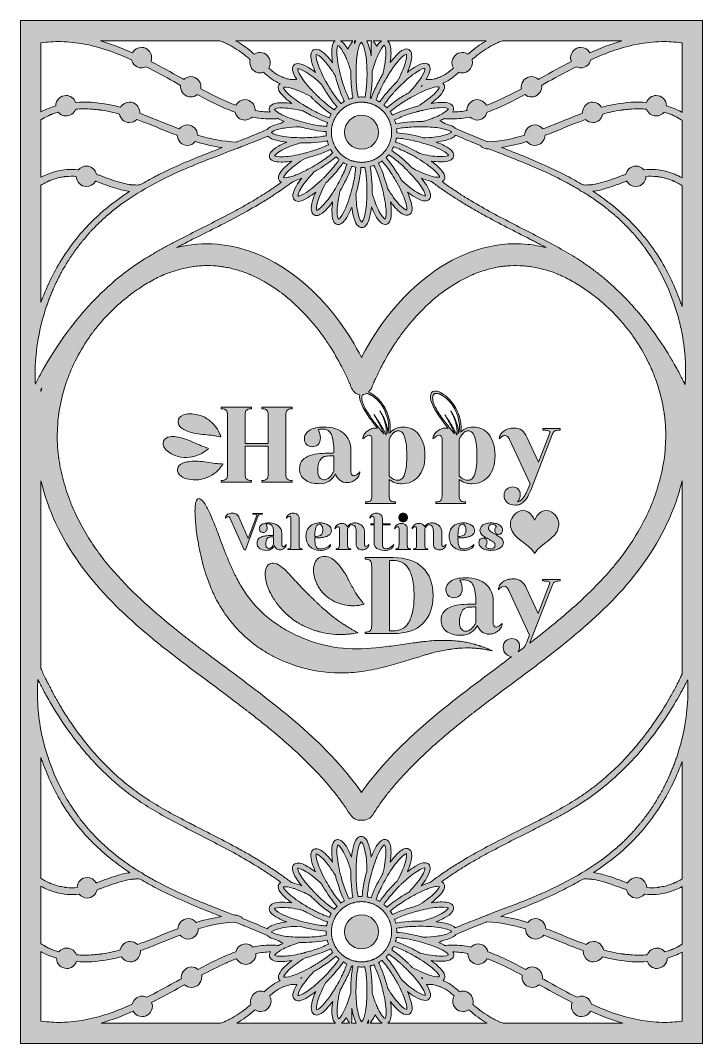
# Model space of a CAD drawing. Extents: x 22 to 978, y -1467 to -33.
import ezdxf

# ---------------------------------------------------------------- set-up
doc = ezdxf.new("R2010")
doc.units = 0
doc.header["$MEASUREMENT"] = 0
doc.layers.add('Layer 1', color=7, linetype='Continuous')

# ---------------------------------------------------------------- blocks, each defined once
blk = doc.blocks.new('block 2')
at = {"layer": 'Layer 1', "true_color": 0xf7931d}
h = blk.add_hatch(color=30, dxfattribs=at)
h.dxf.hatch_style = 2
h.paths.add_polyline_path([(21.7, -32.8), (21.7, -1466.9), (977.8, -1466.9), (977.8, -32.8)])
edge = h.paths.add_edge_path()
edge.add_spline(control_points=[(954, -518.9), (954, -522.3), (954, -525.5), (953.9, -528.5), (953.9, -530), (953.9, -531.4), (953.9, -532.7), (953.9, -533.4), (953.8, -534.1), (953.8, -534.7), (953.8, -535.4), (953.8, -536), (953.7, -536.6), (953.6, -539.1), (953.4, -541.3), (953.3, -543.3), (952.4, -541.5), (951.4, -539.4), (950.3, -537.2), (949.9, -536.4), (949.5, -535.6), (949.1, -534.8), (948.9, -534.4), (948.7, -534.1), (948.5, -533.7), (947.8, -532.5), (947.2, -531.2), (946.5, -529.9), (945.1, -527.3), (943.6, -524.4), (942, -521.4), (940.4, -518.5), (938.6, -515.3), (936.7, -512), (935.2, -509.5), (933.6, -506.8), (932, -504.1), (925.2, -492.8), (917.1, -480.1), (907.3, -466.9), (905.3, -464.2), (903.3, -461.4), (901.1, -458.6), (900.1, -457.1), (898.9, -455.8), (897.7, -454.3), (896.6, -452.9), (895.4, -451.5), (894.3, -450), (893.1, -448.5), (891.9, -447.1), (890.7, -445.6), (889.5, -444.1), (888.2, -442.6), (886.9, -441.1), (885.6, -439.7), (884.3, -438.2), (883, -436.6), (882.4, -435.9), (881.8, -435.1), (881.1, -434.3), (880.4, -433.6), (879.7, -432.9), (879, -432.1), (877.6, -430.6), (876.2, -429.1), (874.8, -427.6), (874.1, -426.8), (873.4, -426), (872.7, -425.3), (872, -424.5), (871.3, -423.7), (870.5, -423), (867.6, -420), (864.6, -416.9), (861.5, -413.8), (858.4, -410.9), (855.2, -407.9), (852, -404.8), (851.2, -404), (850.3, -403.3), (849.4, -402.6), (848.6, -401.8), (847.8, -401.1), (846.9, -400.4), (845.2, -398.9), (843.5, -397.4), (841.8, -395.9), (841.4, -395.5), (841, -395.1), (840.5, -394.8), (840.5, -394.8), (839.2, -393.7), (839.2, -393.7), (838.3, -393), (837.4, -392.3), (836.5, -391.6), (834.8, -390.1), (833, -388.7), (831.2, -387.2), (830.3, -386.5), (829.4, -385.8), (828.4, -385.1), (827.5, -384.4), (826.6, -383.7), (825.6, -383.1), (823.8, -381.7), (821.9, -380.3), (820.1, -378.9), (819.2, -378.2), (818.1, -377.5), (817.2, -376.9), (816.2, -376.2), (815.2, -375.5), (814.2, -374.9), (812.3, -373.5), (810.3, -372.1), (808.3, -370.8), (808.1, -370.6), (807.9, -370.5), (807.7, -370.4), (803.8, -367.9), (799.9, -365.4), (795.9, -362.9), (778.8, -352.5), (760, -342.4), (739.8, -332.1), (719.7, -321.7), (699.2, -311.3), (679.3, -300.4), (669.4, -295), (659.6, -289.4), (650.1, -283.6), (645.3, -280.6), (640.7, -277.8), (636.1, -274.8), (631.5, -271.7), (626.9, -268.8), (622.7, -265.8), (619.3, -263.4), (616, -261.1), (612.7, -258.7), (614, -258), (614.9, -257.1), (615.6, -256), (618.2, -251.5), (615.5, -245.7), (607.3, -238.1), (604.6, -235.5), (601.2, -232.7), (597.3, -229.9), (602, -230.6), (606.4, -230.9), (610.3, -230.9), (610.3, -230.9), (610.9, -230.9), (610.9, -230.9), (621.5, -230.9), (627.6, -228.5), (628.9, -223.7), (630.2, -218.8), (626.1, -213.8), (616.2, -208.6), (612.9, -206.8), (608.9, -205), (604.5, -203.3), (609.2, -202.7), (613.5, -201.9), (617.3, -200.9), (624.5, -199.1), (629.3, -196.6), (631.6, -193.7), (640.4, -197.5), (649.8, -201.4), (659.7, -205.4), (662.2, -206.4), (664.6, -207.4), (667.1, -208.4), (667.1, -209), (667.2, -209.5), (667.5, -210), (667.8, -210.1), (668.1, -210.2), (668.4, -210.4), (670.4, -211.2), (672.6, -212), (674.7, -212.8), (675.7, -212.8), (676.8, -212.7), (677.8, -212.7), (681.1, -214), (684.4, -215.3), (687.7, -216.6), (692.6, -218.4), (697.6, -220.4), (702.5, -222.4), (707.6, -224.4), (712.7, -226.4), (717.9, -228.5), (738.6, -236.8), (760.6, -246.2), (783.1, -257.9), (784.5, -258.6), (785.9, -259.3), (787.2, -260.1), (788.6, -260.8), (790, -261.6), (791.4, -262.4), (794.2, -263.9), (797, -265.5), (799.7, -267), (801.5, -268), (803.4, -269.1), (805.2, -270.2), (806, -271.8), (807.7, -272.8), (809.5, -272.9), (809.6, -272.9), (809.6, -272.9), (809.6, -273), (811.7, -274.3), (813.8, -275.5), (815.9, -276.8), (818.6, -278.6), (821.2, -280.4), (823.9, -282.1), (825.2, -283), (826.5, -283.9), (827.8, -284.8), (829.1, -285.7), (830.4, -286.6), (831.6, -287.5), (834.2, -289.4), (836.7, -291.3), (839.2, -293.2), (840.4, -294.1), (841.7, -295.1), (842.9, -296), (844.2, -296.9), (845.4, -298), (846.6, -299), (849, -301), (851.4, -303), (853.8, -305), (854.9, -306), (856.1, -306.9), (857.3, -308), (858.4, -309), (859.6, -310.1), (860.7, -311.1), (865.2, -315.4), (869.7, -319.5), (873.8, -324), (875.9, -326.2), (877.9, -328.4), (879.9, -330.6), (879.9, -330.6), (881.5, -332.2), (881.5, -332.2), (881.9, -332.8), (882.4, -333.3), (882.9, -333.9), (883.8, -335), (884.8, -336.2), (885.7, -337.3), (887.5, -339.5), (889.4, -341.8), (891.2, -344), (891.2, -344), (892.5, -345.7), (892.5, -345.7), (893, -346.2), (893.4, -346.8), (893.8, -347.4), (894.7, -348.5), (895.5, -349.7), (896.3, -350.8), (909.7, -368.9), (919.9, -387.1), (927.7, -404.2), (935.4, -421.4), (940.7, -437.5), (944.5, -451.7), (946.4, -458.8), (947.9, -465.6), (949.1, -472.1), (951.6, -485.5), (952.8, -497.5), (953.5, -507.9), (953.7, -511.8), (953.9, -515.5), (954, -518.9)], knot_values=[0, 0, 0, 0, 1, 1, 1, 2, 2, 2, 3, 3, 3, 4, 4, 4, 5, 5, 5, 6, 6, 6, 7, 7, 7, 8, 8, 8, 9, 9, 9, 10, 10, 10, 11, 11, 11, 12, 12, 12, 13, 13, 13, 14, 14, 14, 15, 15, 15, 16, 16, 16, 17, 17, 17, 18, 18, 18, 19, 19, 19, 20, 20, 20, 21, 21, 21, 22, 22, 22, 23, 23, 23, 24, 24, 24, 25, 25, 25, 26, 26, 26, 27, 27, 27, 28, 28, 28, 29, 29, 29, 30, 30, 30, 31, 31, 31, 32, 32, 32, 33, 33, 33, 34, 34, 34, 35, 35, 35, 36, 36, 36, 37, 37, 37, 38, 38, 38, 39, 39, 39, 40, 40, 40, 41, 41, 41, 42, 42, 42, 43, 43, 43, 44, 44, 44, 45, 45, 45, 46, 46, 46, 47, 47, 47, 48, 48, 48, 49, 49, 49, 50, 50, 50, 51, 51, 51, 52, 52, 52, 53, 53, 53, 54, 54, 54, 55, 55, 55, 56, 56, 56, 57, 57, 57, 58, 58, 58, 59, 59, 59, 60, 60, 60, 61, 61, 61, 62, 62, 62, 63, 63, 63, 64, 64, 64, 65, 65, 65, 66, 66, 66, 67, 67, 67, 68, 68, 68, 69, 69, 69, 70, 70, 70, 71, 71, 71, 72, 72, 72, 73, 73, 73, 74, 74, 74, 75, 75, 75, 76, 76, 76, 77, 77, 77, 78, 78, 78, 79, 79, 79, 80, 80, 80, 81, 81, 81, 82, 82, 82, 83, 83, 83, 84, 84, 84, 85, 85, 85, 86, 86, 86, 87, 87, 87, 88, 88, 88, 89, 89, 89, 90, 90, 90, 91, 91, 91, 92, 92, 92, 93, 93, 93, 94, 94, 94, 95, 95, 95, 96, 96, 96, 97, 97, 97, 97], degree=3, periodic=1)
edge = h.paths.add_edge_path()
edge.add_spline(control_points=[(584, -1387.3), (589.1, -1395.2), (589.3, -1398.4), (589.2, -1399.2), (588.2, -1399.3), (584.4, -1398.8), (577.1, -1394.3), (570.6, -1390.2), (563, -1384.1), (555.4, -1376.8), (554.9, -1375.9), (554.4, -1375), (553.9, -1374.1), (553.4, -1373.3), (552.9, -1372.4), (552.4, -1371.6), (551.5, -1370.1), (550.6, -1368.6), (549.7, -1367.1), (548.7, -1365.6), (547.8, -1364.1), (546.8, -1362.7), (542.5, -1356.2), (538.2, -1350.4), (534.1, -1345.8), (534.5, -1345.4), (534.8, -1345), (535.2, -1344.6), (536.1, -1343.8), (536.9, -1342.8), (537.7, -1341.9), (537.7, -1341.8), (537.8, -1341.7), (537.9, -1341.6), (538, -1341.7), (538.1, -1341.8), (538.2, -1341.8), (543, -1345), (548.4, -1349.2), (553.8, -1354), (554, -1354.2), (554.1, -1354.3), (554.3, -1354.4), (555.3, -1355.3), (556.4, -1356.3), (557.4, -1357.3), (558.6, -1358.4), (559.8, -1359.5), (560.9, -1360.6), (561.8, -1361.4), (562.6, -1362.2), (563.4, -1363.1), (564.4, -1364), (565.4, -1365), (566.3, -1366), (573.8, -1373.7), (579.8, -1381), (584, -1387.3)], knot_values=[0, 0, 0, 0, 1, 1, 1, 2, 2, 2, 3, 3, 3, 4, 4, 4, 5, 5, 5, 6, 6, 6, 7, 7, 7, 8, 8, 8, 9, 9, 9, 10, 10, 10, 11, 11, 11, 12, 12, 12, 13, 13, 13, 14, 14, 14, 15, 15, 15, 16, 16, 16, 17, 17, 17, 18, 18, 18, 19, 19, 19, 19], degree=3, periodic=1)
edge = h.paths.add_edge_path()
edge.add_spline(control_points=[(583.6, -1374.5), (584.3, -1374.8), (585.1, -1375.1), (585.8, -1375.4), (585.8, -1375.4), (585.8, -1375.4), (585.8, -1375.4), (585.7, -1375.4), (585.6, -1375.4), (585.5, -1375.5), (585.2, -1375.5), (584.9, -1375.6), (584.6, -1375.8), (584.6, -1375.8), (584.6, -1375.8), (584.6, -1375.8), (584.2, -1375.3), (583.9, -1374.9), (583.6, -1374.5)], knot_values=[0, 0, 0, 0, 1, 1, 1, 2, 2, 2, 3, 3, 3, 4, 4, 4, 5, 5, 5, 6, 6, 6, 6], degree=3, periodic=1)
edge = h.paths.add_edge_path()
edge.add_spline(control_points=[(570.8, -1360.1), (570.1, -1359.4), (569.3, -1358.7), (568.6, -1357.9), (567.7, -1357), (566.7, -1356.1), (565.8, -1355.1), (564.6, -1354), (563.5, -1352.9), (562.3, -1351.9), (561.1, -1350.8), (559.9, -1349.7), (558.8, -1348.7), (553, -1343.5), (547.3, -1339.1), (542.1, -1335.7), (542.4, -1335.2), (542.7, -1334.7), (542.9, -1334.3), (543.5, -1333.2), (544.1, -1332.1), (544.6, -1331), (544.6, -1330.9), (544.7, -1330.8), (544.8, -1330.7), (544.9, -1330.7), (545, -1330.7), (545.1, -1330.8), (550.7, -1332.7), (557.1, -1335.4), (563.8, -1338.8), (565, -1339.4), (566.2, -1340), (567.4, -1340.6), (568.9, -1341.4), (570.3, -1342.2), (571.8, -1343), (572.9, -1343.6), (573.9, -1344.2), (575, -1344.8), (575.4, -1345), (575.8, -1345.3), (576.2, -1345.5), (577, -1346), (577.7, -1346.4), (578.5, -1346.9), (587.7, -1352.4), (595.4, -1357.8), (601, -1362.9), (608.1, -1369.1), (609.1, -1372.2), (609.2, -1373), (608.2, -1373.4), (604.5, -1373.8), (596.3, -1371.4), (588.9, -1369.2), (580, -1365.2), (570.8, -1360.1)], knot_values=[0, 0, 0, 0, 1, 1, 1, 2, 2, 2, 3, 3, 3, 4, 4, 4, 5, 5, 5, 6, 6, 6, 7, 7, 7, 8, 8, 8, 9, 9, 9, 10, 10, 10, 11, 11, 11, 12, 12, 12, 13, 13, 13, 14, 14, 14, 15, 15, 15, 16, 16, 16, 17, 17, 17, 18, 18, 18, 19, 19, 19, 19], degree=3, periodic=1)
edge = h.paths.add_edge_path()
edge.add_spline(control_points=[(581.3, -1340), (580.4, -1339.5), (579.5, -1339), (578.6, -1338.5), (578.5, -1338.4), (578.3, -1338.3), (578.1, -1338.1), (577.1, -1337.6), (575.6, -1336.7), (573.6, -1335.7), (567.4, -1332.3), (557, -1327.1), (547.3, -1323.8), (547.4, -1323.3), (547.6, -1322.8), (547.7, -1322.3), (548, -1321.1), (548.3, -1319.9), (548.5, -1318.7), (548.5, -1318.6), (548.5, -1318.4), (548.5, -1318.3), (548.6, -1318.3), (548.8, -1318.3), (548.9, -1318.3), (554.8, -1318.7), (561.7, -1319.7), (569.1, -1321.2), (573.1, -1322), (577.2, -1323), (581.4, -1324.1), (582.7, -1324.5), (584, -1324.9), (585.3, -1325.2), (586.2, -1325.5), (587.1, -1325.7), (588, -1326), (590, -1326.6), (592, -1327.2), (593.9, -1327.9), (595.9, -1328.5), (597.7, -1329.2), (599.6, -1329.9), (603.9, -1331.5), (607.8, -1333.2), (611.2, -1334.9), (612.4, -1335.4), (613.4, -1336), (614.3, -1336.5), (614.3, -1336.5), (614.3, -1336.5), (614.3, -1336.5), (614.3, -1336.5), (614.3, -1336.5), (614.3, -1336.5), (614.4, -1336.5), (614.5, -1336.6), (614.6, -1336.7), (616, -1337.5), (617.1, -1338.2), (618, -1338.8), (618, -1338.8), (618, -1338.8), (618, -1338.8), (618, -1338.8), (618, -1338.8), (618, -1338.8), (620.7, -1340.8), (621.5, -1342), (621.7, -1342.5), (620.9, -1343.2), (617.4, -1344.6), (608.8, -1344.3), (601.5, -1344.1), (592.5, -1342.7), (582.9, -1340.4), (582.3, -1340.3), (581.8, -1340.2), (581.3, -1340)], knot_values=[0, 0, 0, 0, 1, 1, 1, 2, 2, 2, 3, 3, 3, 4, 4, 4, 5, 5, 5, 6, 6, 6, 7, 7, 7, 8, 8, 8, 9, 9, 9, 10, 10, 10, 11, 11, 11, 12, 12, 12, 13, 13, 13, 14, 14, 14, 15, 15, 15, 16, 16, 16, 17, 17, 17, 18, 18, 18, 19, 19, 19, 20, 20, 20, 21, 21, 21, 22, 22, 22, 23, 23, 23, 24, 24, 24, 25, 25, 25, 26, 26, 26, 26], degree=3, periodic=1)
edge = h.paths.add_edge_path()
edge.add_spline(control_points=[(586.2, -1317.9), (585.3, -1317.6), (584.2, -1317.4), (583.2, -1317.1), (570.9, -1313.8), (558.9, -1311.6), (549.2, -1311.1), (549.2, -1310.8), (549.2, -1310.5), (549.2, -1310.2), (549.2, -1309.9), (549.2, -1309.7), (549.2, -1309.4), (549.2, -1308.2), (549.1, -1307), (549, -1305.8), (549, -1305.7), (549, -1305.5), (549, -1305.4), (549.1, -1305.4), (549.2, -1305.4), (549.3, -1305.3), (555.1, -1304.2), (562.1, -1303.3), (569.5, -1302.9), (573.6, -1302.7), (577.9, -1302.5), (582.2, -1302.5), (583.6, -1302.5), (584.9, -1302.5), (586.3, -1302.6), (597, -1302.7), (606.4, -1303.6), (613.8, -1305.2), (618.6, -1306.1), (621.5, -1307.2), (623.3, -1308.1), (625, -1308.9), (625.7, -1309.5), (625.9, -1309.8), (625.3, -1310.7), (622.3, -1312.9), (613.9, -1314.9), (611.3, -1315.5), (608.5, -1316), (605.4, -1316.5), (599.6, -1317.3), (593.1, -1317.8), (586.2, -1317.9)], knot_values=[0, 0, 0, 0, 1, 1, 1, 2, 2, 2, 3, 3, 3, 4, 4, 4, 5, 5, 5, 6, 6, 6, 7, 7, 7, 8, 8, 8, 9, 9, 9, 10, 10, 10, 11, 11, 11, 12, 12, 12, 13, 13, 13, 14, 14, 14, 15, 15, 15, 16, 16, 16, 16], degree=3, periodic=1)
edge = h.paths.add_edge_path()
edge.add_spline(control_points=[(585.3, -1295.3), (584.3, -1295.2), (583.2, -1295.2), (582.2, -1295.2), (579.2, -1295.2), (563.9, -1295.4), (550.3, -1297.7), (549.4, -1297.9), (548.6, -1298), (547.7, -1298.2), (547.6, -1297.7), (547.5, -1297.2), (547.3, -1296.7), (547.1, -1296), (546.9, -1295.4), (546.7, -1294.8), (546.6, -1294.3), (546.4, -1293.7), (546.2, -1293.2), (546.1, -1293.1), (546.1, -1292.9), (546.1, -1292.8), (546.2, -1292.8), (546.3, -1292.7), (546.4, -1292.7), (547.4, -1292.2), (548.4, -1291.7), (549.5, -1291.2), (552.3, -1289.9), (555.3, -1288.7), (558.5, -1287.5), (560.7, -1286.6), (562.9, -1285.8), (565.3, -1285.1), (569.2, -1283.8), (573.2, -1282.6), (577.4, -1281.4), (577.7, -1281.4), (577.9, -1281.3), (578.2, -1281.2), (579.3, -1280.9), (580.3, -1280.7), (581.3, -1280.4), (591.7, -1277.8), (601.1, -1276.2), (608.6, -1275.8), (618, -1275.2), (620.9, -1276.7), (621.5, -1277.2), (621.2, -1278.2), (618.8, -1281.1), (611.2, -1285.2), (604.5, -1288.8), (595.4, -1292.3), (585.3, -1295.3)], knot_values=[0, 0, 0, 0, 1, 1, 1, 2, 2, 2, 3, 3, 3, 4, 4, 4, 5, 5, 5, 6, 6, 6, 7, 7, 7, 8, 8, 8, 9, 9, 9, 10, 10, 10, 11, 11, 11, 12, 12, 12, 13, 13, 13, 14, 14, 14, 15, 15, 15, 16, 16, 16, 17, 17, 17, 18, 18, 18, 18], degree=3, periodic=1)
edge = h.paths.add_edge_path()
edge.add_spline(control_points=[(578.5, -1273.6), (577.5, -1273.9), (576.5, -1274.1), (575.5, -1274.4), (574.5, -1274.7), (572, -1275.4), (568.7, -1276.4), (566.1, -1277.2), (562.9, -1278.2), (559.6, -1279.4), (556.6, -1280.4), (553.5, -1281.6), (550.4, -1282.8), (547.9, -1283.9), (545.4, -1285), (543, -1286.2), (542.7, -1285.7), (542.4, -1285.3), (542.2, -1284.8), (541.6, -1283.8), (540.9, -1282.7), (540.2, -1281.8), (540.1, -1281.6), (540, -1281.6), (540, -1281.4), (540.1, -1281.4), (540.1, -1281.3), (540.2, -1281.2), (544.7, -1277.3), (550.3, -1273.1), (556.5, -1269), (560, -1266.7), (563.6, -1264.5), (567.3, -1262.3), (568.5, -1261.6), (569.7, -1261), (570.9, -1260.3), (572.2, -1259.6), (573.5, -1258.9), (574.8, -1258.2), (580.3, -1255.3), (585.5, -1252.8), (590.3, -1250.9), (592.3, -1250.1), (594.2, -1249.4), (596, -1248.8), (598.7, -1247.9), (600.8, -1247.3), (602.6, -1247), (606.6, -1246.2), (608.3, -1246.6), (608.8, -1246.8), (608.7, -1247.8), (607.2, -1251.3), (601, -1257.2), (595.4, -1262.4), (587.5, -1268.2), (578.5, -1273.6)], knot_values=[0, 0, 0, 0, 1, 1, 1, 2, 2, 2, 3, 3, 3, 4, 4, 4, 5, 5, 5, 6, 6, 6, 7, 7, 7, 8, 8, 8, 9, 9, 9, 10, 10, 10, 11, 11, 11, 12, 12, 12, 13, 13, 13, 14, 14, 14, 15, 15, 15, 16, 16, 16, 17, 17, 17, 18, 18, 18, 19, 19, 19, 19], degree=3, periodic=1)
edge = h.paths.add_edge_path()
edge.add_spline(control_points=[(520.3, -1264.8), (522.2, -1259.2), (525, -1252.8), (528.3, -1246.1), (530.1, -1242.4), (532.1, -1238.7), (534.3, -1235), (535, -1233.8), (535.7, -1232.6), (536.4, -1231.4), (541.9, -1222.3), (547.4, -1214.5), (552.4, -1208.9), (558.7, -1201.8), (561.7, -1200.8), (562.5, -1200.7), (562.9, -1201.7), (563.4, -1205.4), (560.9, -1213.7), (558.7, -1221), (554.7, -1229.9), (549.7, -1239.1), (548.9, -1239.8), (548.2, -1240.6), (547.5, -1241.3), (538.4, -1250.4), (530.6, -1259.7), (525.2, -1267.8), (524.7, -1267.5), (524.3, -1267.3), (523.8, -1267), (522.7, -1266.4), (521.7, -1265.8), (520.5, -1265.3), (520.4, -1265.3), (520.3, -1265.2), (520.2, -1265.2), (520.2, -1265.1), (520.3, -1264.9), (520.3, -1264.8)], knot_values=[0, 0, 0, 0, 1, 1, 1, 2, 2, 2, 3, 3, 3, 4, 4, 4, 5, 5, 5, 6, 6, 6, 7, 7, 7, 8, 8, 8, 9, 9, 9, 10, 10, 10, 11, 11, 11, 12, 12, 12, 13, 13, 13, 13], degree=3, periodic=1)
edge = h.paths.add_edge_path()
edge.add_spline(control_points=[(513.4, -1262.6), (512.8, -1262.5), (512.3, -1262.3), (511.8, -1262.2), (510.6, -1261.9), (509.4, -1261.7), (508.2, -1261.5), (508.1, -1261.4), (508, -1261.4), (507.9, -1261.4), (507.9, -1261.3), (507.9, -1261.2), (507.9, -1261), (508.2, -1255.1), (509.2, -1248.2), (510.7, -1240.9), (511.6, -1236.9), (512.5, -1232.7), (513.7, -1228.6), (514, -1227.2), (514.4, -1225.9), (514.8, -1224.6), (517.7, -1214.4), (521, -1205.4), (524.4, -1198.7), (528.6, -1190.3), (531.3, -1188.5), (532, -1188.2), (532.7, -1189), (534.1, -1192.5), (533.8, -1201.1), (533.6, -1208.8), (532.1, -1218.4), (529.6, -1228.6), (529, -1229.5), (528.5, -1230.4), (528, -1231.3), (521.6, -1242.4), (516.4, -1253.4), (513.4, -1262.6)], knot_values=[0, 0, 0, 0, 1, 1, 1, 2, 2, 2, 3, 3, 3, 4, 4, 4, 5, 5, 5, 6, 6, 6, 7, 7, 7, 8, 8, 8, 9, 9, 9, 10, 10, 10, 11, 11, 11, 12, 12, 12, 13, 13, 13, 13], degree=3, periodic=1)
edge = h.paths.add_edge_path()
edge.add_spline(control_points=[(531.4, -1271.7), (534.6, -1266.8), (539, -1261.3), (543.9, -1255.7), (546.6, -1252.6), (549.6, -1249.5), (552.6, -1246.5), (553.6, -1245.5), (554.6, -1244.5), (555.5, -1243.6), (563.2, -1236.2), (570.5, -1230.1), (576.8, -1226), (584.7, -1220.8), (587.9, -1220.6), (588.7, -1220.7), (588.9, -1221.8), (588.3, -1225.5), (583.8, -1232.8), (579.8, -1239.3), (573.6, -1246.9), (566.4, -1254.5), (565.5, -1255), (564.6, -1255.5), (563.6, -1256), (560.9, -1257.6), (546.1, -1266.3), (535.3, -1275.8), (534.9, -1275.4), (534.5, -1275.1), (534.1, -1274.7), (533.3, -1273.8), (532.4, -1273), (531.4, -1272.2), (531.3, -1272.2), (531.2, -1272.1), (531.1, -1272), (531.2, -1271.9), (531.3, -1271.8), (531.4, -1271.7)], knot_values=[0, 0, 0, 0, 1, 1, 1, 2, 2, 2, 3, 3, 3, 4, 4, 4, 5, 5, 5, 6, 6, 6, 7, 7, 7, 8, 8, 8, 9, 9, 9, 10, 10, 10, 11, 11, 11, 12, 12, 12, 13, 13, 13, 13], degree=3, periodic=1)
edge = h.paths.add_edge_path()
edge.add_spline(control_points=[(595.5, -1241.3), (591.9, -1242.4), (587.9, -1243.9), (583.5, -1245.9), (586.4, -1242.1), (588.9, -1238.5), (590.9, -1235.1), (596.5, -1225.7), (597.5, -1219), (593.9, -1215.5), (592.5, -1214.1), (590.7, -1213.4), (588.5, -1213.4), (585, -1213.4), (580.3, -1215.2), (574.5, -1218.8), (571.2, -1220.8), (567.7, -1223.4), (564, -1226.4), (565.8, -1222), (567.3, -1217.8), (568.3, -1214.1), (571.3, -1203.5), (570.6, -1196.8), (566.2, -1194.3), (565.1, -1193.7), (563.9, -1193.4), (562.7, -1193.4), (558.8, -1193.4), (554, -1196.4), (548.3, -1202.6), (545.7, -1205.4), (542.9, -1208.7), (540.1, -1212.6), (540.7, -1207.9), (541.1, -1203.5), (541.1, -1199.6), (541.2, -1188.6), (538.8, -1182.4), (533.9, -1181.1), (533.3, -1180.9), (532.7, -1180.8), (532.1, -1180.8), (527.7, -1180.8), (523.4, -1185.1), (518.8, -1193.7), (517, -1197), (515.2, -1201), (513.5, -1205.5), (512.9, -1200.7), (512.1, -1196.4), (511.1, -1192.6), (508.4, -1182), (504.4, -1176.6), (499.3, -1176.6), (494.2, -1176.6), (490.5, -1181.9), (488, -1192.7), (487.1, -1196.4), (486.4, -1200.7), (485.9, -1205.5), (484.1, -1201.1), (482.2, -1197.1), (480.3, -1193.7), (475.5, -1185.3), (470.9, -1181), (466.5, -1181), (465.9, -1181), (465.3, -1181.1), (464.8, -1181.3), (459.8, -1182.6), (457.6, -1188.7), (458, -1199.8), (458.1, -1203.6), (458.5, -1207.9), (459.3, -1212.6), (456.4, -1208.8), (453.5, -1205.5), (450.8, -1202.7), (445, -1196.8), (440, -1193.8), (436.1, -1193.8), (434.8, -1193.8), (433.7, -1194.1), (432.6, -1194.7), (428.1, -1197.3), (427.6, -1203.7), (430.8, -1214.4), (431.9, -1218), (433.5, -1222.1), (435.4, -1226.4), (431.6, -1223.5), (428, -1221), (424.7, -1219), (418.9, -1215.6), (414.2, -1213.9), (410.6, -1213.9), (408.2, -1213.9), (406.4, -1214.6), (405, -1216), (401.3, -1219.7), (402.5, -1226), (408.4, -1235.5), (410.4, -1238.7), (412.9, -1242.2), (415.9, -1245.9), (411.5, -1244.1), (407.4, -1242.6), (403.6, -1241.6), (402.9, -1241.4), (402.2, -1241.2), (401.5, -1241), (397.1, -1237.7), (392.7, -1234.5), (388.2, -1231.3), (385.9, -1229.7), (383.6, -1228.1), (381.2, -1226.4), (378.9, -1224.8), (376.6, -1223.2), (374.1, -1221.6), (371.6, -1220), (369.1, -1218.4), (366.7, -1216.8), (365.4, -1216), (364.1, -1215.2), (362.9, -1214.4), (362.9, -1214.4), (359.1, -1212.1), (359.1, -1212.1), (354, -1209), (348.8, -1205.8), (343.7, -1202.8), (341.1, -1201.3), (338.4, -1199.8), (335.8, -1198.3), (333.2, -1196.9), (330.5, -1195.4), (327.9, -1193.9), (306.7, -1182.3), (284.9, -1171.4), (263.7, -1160.5), (261.9, -1159.5), (260, -1158.5), (258.1, -1157.6), (237.6, -1147), (219, -1136.7), (202.2, -1126), (200.2, -1124.7), (198, -1123.4), (196, -1122), (194, -1120.7), (192, -1119.3), (190.1, -1117.9), (189.1, -1117.2), (188.1, -1116.6), (187.1, -1115.9), (186.6, -1115.6), (186.1, -1115.2), (185.6, -1114.9), (185.6, -1114.9), (184.2, -1113.8), (184.2, -1113.8), (182.3, -1112.4), (180.5, -1111), (178.6, -1109.6), (171.1, -1104), (164, -1098), (157.2, -1092), (143.7, -1079.8), (131.6, -1067.1), (121, -1054.6), (110.4, -1042.1), (101.1, -1030), (93.5, -1018.7), (92.5, -1017.2), (91.4, -1015.6), (90.3, -1014.1), (89.4, -1012.6), (88.4, -1011), (87.4, -1009.5), (85.5, -1006.5), (83.5, -1003.6), (81.7, -1000.7), (79.9, -997.7), (78.2, -994.8), (76.5, -992), (75.7, -990.6), (74.8, -989.3), (74.1, -987.9), (73.3, -986.5), (72.5, -985.1), (71.8, -983.8), (70.3, -981.1), (68.8, -978.5), (67.4, -976), (66, -973.4), (64.8, -970.9), (63.6, -968.5), (62.3, -966.2), (61.1, -963.9), (60, -961.7), (58.9, -959.4), (57.9, -957.3), (57, -955.3), (54.2, -949.8), (52.1, -945), (50.4, -941), (50.4, -941), (50.4, -678.1), (50.4, -678.1), (60.3, -719.4), (78.9, -758.4), (103.7, -792.8), (128.3, -827.2), (158, -857.4), (189.9, -885), (222.9, -913.5), (258.1, -939.6), (293, -965.6), (301.8, -972.1), (310.5, -978.6), (319.1, -985.1), (323.4, -988.4), (327.7, -991.6), (331.9, -994.8), (333.9, -996.4), (336, -997.9), (338, -999.5), (339, -1000.3), (340, -1001), (341, -1001.8), (341.5, -1002.1), (341.9, -1002.5), (342.3, -1002.8), (359.2, -1015.9), (375.8, -1029.2), (391.8, -1043.3), (407.7, -1057.1), (423.1, -1071.7), (437.6, -1087.1), (444.6, -1094.5), (451.4, -1102.2), (457.9, -1110.2), (459.5, -1112.1), (461, -1114), (462.6, -1115.9), (463.3, -1116.8), (464, -1117.8), (464.7, -1118.7), (465.2, -1119.2), (465.6, -1119.8), (466, -1120.3), (469.1, -1124.4), (472.1, -1128.5), (475, -1132.7), (477.8, -1136.7), (480.5, -1140.9), (483.2, -1145), (486.8, -1150.4), (490.9, -1153.7), (497.7, -1153.9), (499.2, -1154), (500.7, -1153.9), (502.2, -1153.9), (505.4, -1153.9), (508.6, -1152.7), (511.2, -1150.8), (511.3, -1150.8), (511.3, -1150.8), (511.3, -1150.8), (511.7, -1150.5), (512.1, -1150.2), (512.4, -1149.9), (512.4, -1149.9), (512.5, -1149.8), (512.5, -1149.8), (513.6, -1148.8), (514.6, -1147.7), (515.4, -1146.4), (515.4, -1146.4), (515.4, -1146.3), (515.4, -1146.3), (520.9, -1137.7), (526.7, -1129.3), (532.9, -1121.1), (533.6, -1120.2), (534.4, -1119.2), (535.1, -1118.2), (535.1, -1118.1), (535.2, -1118.1), (535.2, -1118), (535.4, -1117.9), (535.5, -1117.7), (535.6, -1117.6), (537.2, -1115.5), (538.9, -1113.4), (540.6, -1111.4), (543.8, -1107.4), (547.1, -1103.5), (550.5, -1099.7), (564.1, -1084.1), (578.7, -1069.5), (594, -1055.5), (609.5, -1041.3), (625.6, -1027.8), (642, -1014.7), (646.2, -1011.4), (650.4, -1008.1), (654.5, -1004.8), (655.6, -1004), (656.6, -1003.3), (657.6, -1002.5), (657.9, -1002.3), (658.1, -1002), (658.4, -1001.8), (660.6, -1000.1), (662.8, -998.5), (664.9, -996.8), (673.4, -990.3), (681.9, -983.9), (690.5, -977.5), (725.1, -951.6), (760.1, -926.1), (793.5, -898.6), (825.1, -872.4), (855.5, -844.3), (881.2, -812.1), (907.9, -778.7), (929.4, -741.7), (942.7, -700.9), (945.1, -693.3), (947.3, -685.7), (949.1, -678.1), (949.1, -678.1), (949.1, -949.3), (949.1, -949.3), (948.2, -951), (947.3, -952.9), (946.3, -954.9), (945.4, -956.9), (944.3, -959), (943.2, -961.2), (942.7, -962.3), (942.1, -963.4), (941.5, -964.5), (940.9, -965.6), (940.3, -966.8), (939.7, -967.9), (938.4, -970.3), (937.1, -972.7), (935.8, -975.2), (934.4, -977.7), (932.9, -980.3), (931.4, -982.9), (925.4, -993.5), (918, -1005.1), (909.6, -1017.3), (907.6, -1020.1), (905.6, -1023), (903.5, -1026), (902.5, -1027.5), (901.2, -1028.9), (900.1, -1030.4), (899, -1031.9), (897.8, -1033.4), (896.7, -1035), (895.5, -1036.5), (894.4, -1038.1), (893.1, -1039.6), (891.9, -1041.1), (890.6, -1042.6), (889.4, -1044.2), (886.8, -1047.3), (884.3, -1050.5), (881.5, -1053.6), (870.6, -1066.3), (858.2, -1079.3), (844.3, -1091.6), (842.5, -1093.2), (840.7, -1094.7), (838.9, -1096.2), (838.1, -1097), (837.2, -1097.8), (836.3, -1098.5), (835.8, -1098.9), (835.4, -1099.3), (834.9, -1099.7), (834.9, -1099.7), (833.5, -1100.8), (833.5, -1100.8), (831.7, -1102.2), (829.8, -1103.7), (828, -1105.2), (827, -1106), (826.1, -1106.7), (825.2, -1107.5), (824.2, -1108.2), (823.2, -1108.9), (822.3, -1109.6), (820.4, -1111), (818.4, -1112.4), (816.5, -1113.8), (815.5, -1114.5), (814.6, -1115.3), (813.6, -1116), (812.5, -1116.6), (811.5, -1117.3), (810.5, -1118), (808.5, -1119.4), (806.4, -1120.8), (804.4, -1122.1), (803.4, -1122.9), (802.3, -1123.5), (801.2, -1124.2), (800.1, -1124.9), (799, -1125.5), (798, -1126.2), (780.7, -1137), (761.5, -1147.4), (740.3, -1158.1), (719.2, -1168.8), (697.5, -1179.5), (676.1, -1190.9), (665.4, -1196.6), (654.9, -1202.4), (644.6, -1208.6), (642, -1210.1), (639.4, -1211.7), (636.9, -1213.2), (634.4, -1214.7), (631.8, -1216.4), (629.3, -1217.9), (626.8, -1219.5), (624.4, -1221.1), (621.9, -1222.7), (619.5, -1224.3), (617.2, -1225.9), (614.8, -1227.5), (608.3, -1232), (601.8, -1236.6), (595.5, -1241.3)], knot_values=[0, 0, 0, 0, 1, 1, 1, 2, 2, 2, 3, 3, 3, 4, 4, 4, 5, 5, 5, 6, 6, 6, 7, 7, 7, 8, 8, 8, 9, 9, 9, 10, 10, 10, 11, 11, 11, 12, 12, 12, 13, 13, 13, 14, 14, 14, 15, 15, 15, 16, 16, 16, 17, 17, 17, 18, 18, 18, 19, 19, 19, 20, 20, 20, 21, 21, 21, 22, 22, 22, 23, 23, 23, 24, 24, 24, 25, 25, 25, 26, 26, 26, 27, 27, 27, 28, 28, 28, 29, 29, 29, 30, 30, 30, 31, 31, 31, 32, 32, 32, 33, 33, 33, 34, 34, 34, 35, 35, 35, 36, 36, 36, 37, 37, 37, 38, 38, 38, 39, 39, 39, 40, 40, 40, 41, 41, 41, 42, 42, 42, 43, 43, 43, 44, 44, 44, 45, 45, 45, 46, 46, 46, 47, 47, 47, 48, 48, 48, 49, 49, 49, 50, 50, 50, 51, 51, 51, 52, 52, 52, 53, 53, 53, 54, 54, 54, 55, 55, 55, 56, 56, 56, 57, 57, 57, 58, 58, 58, 59, 59, 59, 60, 60, 60, 61, 61, 61, 62, 62, 62, 63, 63, 63, 64, 64, 64, 65, 65, 65, 66, 66, 66, 67, 67, 67, 68, 68, 68, 69, 69, 69, 70, 70, 70, 71, 71, 71, 72, 72, 72, 73, 73, 73, 74, 74, 74, 75, 75, 75, 76, 76, 76, 77, 77, 77, 78, 78, 78, 79, 79, 79, 80, 80, 80, 81, 81, 81, 82, 82, 82, 83, 83, 83, 84, 84, 84, 85, 85, 85, 86, 86, 86, 87, 87, 87, 88, 88, 88, 89, 89, 89, 90, 90, 90, 91, 91, 91, 92, 92, 92, 93, 93, 93, 94, 94, 94, 95, 95, 95, 96, 96, 96, 97, 97, 97, 98, 98, 98, 99, 99, 99, 100, 100, 100, 101, 101, 101, 102, 102, 102, 103, 103, 103, 104, 104, 104, 105, 105, 105, 106, 106, 106, 107, 107, 107, 108, 108, 108, 109, 109, 109, 110, 110, 110, 111, 111, 111, 112, 112, 112, 113, 113, 113, 114, 114, 114, 115, 115, 115, 116, 116, 116, 117, 117, 117, 118, 118, 118, 119, 119, 119, 120, 120, 120, 121, 121, 121, 122, 122, 122, 123, 123, 123, 124, 124, 124, 125, 125, 125, 126, 126, 126, 127, 127, 127, 128, 128, 128, 129, 129, 129, 130, 130, 130, 131, 131, 131, 132, 132, 132, 133, 133, 133, 134, 134, 134, 135, 135, 135, 136, 136, 136, 137, 137, 137, 138, 138, 138, 139, 139, 139, 140, 140, 140, 141, 141, 141, 142, 142, 142, 143, 143, 143, 144, 144, 144, 145, 145, 145, 146, 146, 146, 147, 147, 147, 147], degree=3, periodic=1)
edge = h.paths.add_edge_path()
edge.add_spline(control_points=[(507.4, -1223.7), (507.2, -1224.7), (506.9, -1225.7), (506.6, -1226.7), (503.3, -1239.1), (501.2, -1251.1), (500.6, -1260.7), (500.3, -1260.7), (500, -1260.7), (499.7, -1260.7), (499.5, -1260.7), (499.2, -1260.7), (499, -1260.7), (497.7, -1260.7), (496.5, -1260.8), (495.3, -1260.9), (495.2, -1260.9), (495.1, -1260.9), (494.9, -1260.9), (494.9, -1260.8), (494.9, -1260.7), (494.9, -1260.6), (493.7, -1254.8), (492.9, -1247.8), (492.4, -1240.4), (492.2, -1236.3), (492.1, -1232.1), (492.1, -1227.7), (492.1, -1226.4), (492.1, -1225), (492.1, -1223.6), (492.3, -1213), (493.2, -1203.5), (494.7, -1196.1), (496.6, -1186.9), (498.7, -1184.5), (499.4, -1184), (500.2, -1184.6), (502.5, -1187.6), (504.4, -1196), (506.2, -1203.5), (507.2, -1213.2), (507.4, -1223.7)], knot_values=[0, 0, 0, 0, 1, 1, 1, 2, 2, 2, 3, 3, 3, 4, 4, 4, 5, 5, 5, 6, 6, 6, 7, 7, 7, 8, 8, 8, 9, 9, 9, 10, 10, 10, 11, 11, 11, 12, 12, 12, 13, 13, 13, 14, 14, 14, 14], degree=3, periodic=1)
edge = h.paths.add_edge_path()
edge.add_spline(control_points=[(415.6, -1387.6), (419.7, -1381.1), (425.8, -1373.5), (433.1, -1365.9), (434, -1365.4), (434.9, -1364.9), (435.8, -1364.4), (436.2, -1364.2), (436.8, -1363.8), (437.6, -1363.3), (438.7, -1362.7), (440, -1361.9), (441.7, -1360.8), (442.9, -1360.1), (444.3, -1359.2), (445.7, -1358.2), (451.4, -1354.6), (458.3, -1349.7), (464.2, -1344.6), (464.6, -1344.9), (464.9, -1345.3), (465.3, -1345.7), (466.2, -1346.5), (467.1, -1347.4), (468, -1348.1), (468.1, -1348.2), (468.2, -1348.3), (468.3, -1348.4), (468.2, -1348.5), (468.2, -1348.6), (468.1, -1348.7), (464.8, -1353.6), (460.5, -1359.1), (455.5, -1364.7), (454.6, -1365.7), (453.7, -1366.7), (452.8, -1367.7), (451.7, -1368.9), (450.6, -1370.1), (449.4, -1371.3), (448.6, -1372.2), (447.7, -1373.1), (446.9, -1373.9), (446.6, -1374.2), (446.3, -1374.5), (446, -1374.8), (445.3, -1375.5), (444.6, -1376.1), (443.9, -1376.8), (436.2, -1384.2), (428.9, -1390.3), (422.6, -1394.4), (415.4, -1399.2), (412.1, -1399.7), (411, -1399.7), (410.9, -1399.7), (410.8, -1399.7), (410.7, -1399.7), (410.6, -1398.6), (411.1, -1394.9), (415.6, -1387.6)], knot_values=[0, 0, 0, 0, 1, 1, 1, 2, 2, 2, 3, 3, 3, 4, 4, 4, 5, 5, 5, 6, 6, 6, 7, 7, 7, 8, 8, 8, 9, 9, 9, 10, 10, 10, 11, 11, 11, 12, 12, 12, 13, 13, 13, 14, 14, 14, 15, 15, 15, 16, 16, 16, 17, 17, 17, 18, 18, 18, 19, 19, 19, 20, 20, 20, 20], degree=3, periodic=1)
edge = h.paths.add_edge_path()
edge.add_spline(control_points=[(414.2, -1375.3), (414.8, -1375), (415.3, -1374.8), (416, -1374.5), (415.7, -1374.9), (415.5, -1375.2), (415.2, -1375.5), (415.2, -1375.5), (415.1, -1375.5), (415, -1375.5), (414.9, -1375.4), (414.8, -1375.4), (414.7, -1375.4), (414.5, -1375.4), (414.3, -1375.3), (414.2, -1375.3)], knot_values=[0, 0, 0, 0, 1, 1, 1, 2, 2, 2, 3, 3, 3, 4, 4, 4, 5, 5, 5, 5], degree=3, periodic=1)
edge = h.paths.add_edge_path()
edge.add_spline(control_points=[(459.2, -1339.2), (454.8, -1343.1), (449.2, -1347.3), (442.9, -1351.4), (442.3, -1351.9), (441.6, -1352.3), (441, -1352.7), (439.7, -1353.5), (438.3, -1354.4), (436.9, -1355.2), (435.6, -1356.1), (434.2, -1356.9), (432.8, -1357.7), (432.6, -1357.8), (432.4, -1357.9), (432.2, -1358.1), (431, -1358.8), (429.8, -1359.4), (428.6, -1360.1), (419.3, -1365.3), (410.6, -1369.2), (403.4, -1371.6), (394.5, -1374.6), (391.3, -1373.9), (390.6, -1373.6), (390.7, -1372.5), (392.2, -1369.1), (398.5, -1363.2), (404.1, -1358), (411.9, -1352.2), (420.9, -1346.8), (421.1, -1346.7), (421.2, -1346.7), (421.3, -1346.7), (422.2, -1346.4), (423.1, -1346.2), (424, -1346), (424.5, -1345.8), (425.4, -1345.6), (426.7, -1345.2), (428.1, -1344.8), (430, -1344.3), (432, -1343.6), (438.8, -1341.5), (448.3, -1338.2), (456.5, -1334.2), (456.7, -1334.7), (457, -1335.1), (457.3, -1335.6), (457.9, -1336.6), (458.6, -1337.6), (459.3, -1338.6), (459.3, -1338.7), (459.4, -1338.8), (459.5, -1338.9), (459.4, -1339), (459.3, -1339.1), (459.2, -1339.2)], knot_values=[0, 0, 0, 0, 1, 1, 1, 2, 2, 2, 3, 3, 3, 4, 4, 4, 5, 5, 5, 6, 6, 6, 7, 7, 7, 8, 8, 8, 9, 9, 9, 10, 10, 10, 11, 11, 11, 12, 12, 12, 13, 13, 13, 14, 14, 14, 15, 15, 15, 16, 16, 16, 17, 17, 17, 18, 18, 18, 19, 19, 19, 19], degree=3, periodic=1)
edge = h.paths.add_edge_path()
edge.add_spline(control_points=[(416.2, -1303.3), (428.6, -1306.6), (440.6, -1308.7), (450.3, -1309.3), (450.3, -1309.6), (450.2, -1309.9), (450.2, -1310.2), (450.2, -1310.4), (450.3, -1310.7), (450.3, -1310.9), (450.3, -1312.2), (450.3, -1313.4), (450.4, -1314.6), (450.5, -1314.7), (450.5, -1314.9), (450.5, -1315), (450.4, -1315), (450.3, -1315), (450.1, -1315.1), (444.3, -1316.2), (437.4, -1317.1), (429.9, -1317.5), (425.8, -1317.7), (421.6, -1317.9), (417.3, -1317.9), (415.9, -1317.9), (414.5, -1317.9), (413.2, -1317.8), (404.1, -1317.7), (395.9, -1317), (389.1, -1315.9), (387.9, -1315.7), (386.8, -1315.5), (385.6, -1315.2), (376.4, -1313.3), (374, -1311.2), (373.5, -1310.6), (373.7, -1310.3), (374.2, -1309.8), (375.1, -1309.3), (376.8, -1308.2), (380, -1306.8), (385.5, -1305.5), (393, -1303.7), (402.7, -1302.7), (413.2, -1302.5), (414.2, -1302.8), (415.2, -1303), (416.2, -1303.3)], knot_values=[0, 0, 0, 0, 1, 1, 1, 2, 2, 2, 3, 3, 3, 4, 4, 4, 5, 5, 5, 6, 6, 6, 7, 7, 7, 8, 8, 8, 9, 9, 9, 10, 10, 10, 11, 11, 11, 12, 12, 12, 13, 13, 13, 14, 14, 14, 15, 15, 15, 16, 16, 16, 16], degree=3, periodic=1)
edge = h.paths.add_edge_path()
edge.add_spline(control_points=[(388.2, -1285.5), (379.8, -1281.3), (378, -1278.6), (377.7, -1277.9), (378.6, -1277.2), (382.1, -1275.8), (390.6, -1276.1), (398.3, -1276.3), (407.9, -1277.8), (418.1, -1280.3), (419, -1280.9), (419.9, -1281.4), (420.8, -1281.9), (423, -1283.1), (432.4, -1288.5), (443, -1293), (445.7, -1294.2), (448.6, -1295.3), (451.3, -1296.3), (451.6, -1296.4), (451.9, -1296.5), (452.2, -1296.6), (452.1, -1296.8), (452, -1297), (452, -1297.2), (451.9, -1297.5), (451.8, -1297.8), (451.7, -1298.1), (451.4, -1299.3), (451.2, -1300.5), (451, -1301.7), (451, -1301.8), (450.9, -1301.9), (450.9, -1302.1), (450.8, -1302.1), (450.7, -1302.1), (450.6, -1302), (450.3, -1302), (449.9, -1302), (449.6, -1302), (443.9, -1301.6), (437.3, -1300.6), (430.4, -1299.2), (426.4, -1298.3), (422.3, -1297.4), (418.1, -1296.3), (416.8, -1295.9), (415.4, -1295.5), (414.1, -1295.2), (403.9, -1292.2), (395, -1288.9), (388.2, -1285.5)], knot_values=[0, 0, 0, 0, 1, 1, 1, 2, 2, 2, 3, 3, 3, 4, 4, 4, 5, 5, 5, 6, 6, 6, 7, 7, 7, 8, 8, 8, 9, 9, 9, 10, 10, 10, 11, 11, 11, 12, 12, 12, 13, 13, 13, 14, 14, 14, 15, 15, 15, 16, 16, 16, 17, 17, 17, 17], degree=3, periodic=1)
edge = h.paths.add_edge_path()
edge.add_spline(control_points=[(403.3, -1328.7), (405.1, -1328), (407, -1327.3), (408.9, -1326.7), (410.6, -1326.2), (412.4, -1325.6), (414.1, -1325.1), (415.2, -1325.1), (416.2, -1325.2), (417.3, -1325.2), (420.4, -1325.2), (437.6, -1325), (451.7, -1322.2), (451.9, -1322.7), (452, -1323.2), (452.1, -1323.7), (452.5, -1324.9), (452.8, -1326.1), (453.3, -1327.2), (453.3, -1327.3), (453.4, -1327.4), (453.4, -1327.6), (453.3, -1327.6), (453.2, -1327.7), (453.1, -1327.7), (447.8, -1330.4), (441.3, -1333), (434.2, -1335.3), (431.3, -1336.3), (428.4, -1337.2), (425.3, -1338), (424.3, -1338.4), (423.2, -1338.6), (422.1, -1338.9), (421.8, -1339), (421.5, -1339.1), (421.2, -1339.2), (420.7, -1339.3), (420.2, -1339.4), (419.7, -1339.6), (419.2, -1339.7), (418.6, -1339.8), (418.1, -1340), (416.7, -1340.3), (415.3, -1340.7), (413.9, -1341), (405.2, -1343), (397.3, -1344.2), (390.8, -1344.6), (381.4, -1345.1), (378.6, -1343.7), (377.9, -1343.2), (378.2, -1342.5), (379.3, -1341), (382.3, -1338.8), (382.4, -1338.8), (382.4, -1338.8), (382.5, -1338.8), (382.5, -1338.8), (382.5, -1338.8), (382.5, -1338.8), (383.5, -1338.1), (384.7, -1337.4), (386.2, -1336.5), (386.2, -1336.5), (386.2, -1336.5), (386.2, -1336.5), (386.3, -1336.4), (386.3, -1336.3), (386.4, -1336.2), (386.9, -1335.9), (387.5, -1335.6), (388.2, -1335.2), (391, -1333.7), (394.3, -1332.2), (397.9, -1330.7), (399.6, -1330), (401.4, -1329.3), (403.3, -1328.7)], knot_values=[0, 0, 0, 0, 1, 1, 1, 2, 2, 2, 3, 3, 3, 4, 4, 4, 5, 5, 5, 6, 6, 6, 7, 7, 7, 8, 8, 8, 9, 9, 9, 10, 10, 10, 11, 11, 11, 12, 12, 12, 13, 13, 13, 14, 14, 14, 15, 15, 15, 16, 16, 16, 17, 17, 17, 18, 18, 18, 19, 19, 19, 20, 20, 20, 21, 21, 21, 22, 22, 22, 23, 23, 23, 24, 24, 24, 25, 25, 25, 26, 26, 26, 26], degree=3, periodic=1)
edge = h.paths.add_edge_path()
edge.add_spline(control_points=[(456.5, -1286.1), (455.9, -1287.2), (455.4, -1288.3), (454.8, -1289.4), (454.8, -1289.5), (454.8, -1289.6), (454.7, -1289.7), (454.6, -1289.7), (454.5, -1289.6), (454.4, -1289.6), (453.3, -1289.3), (452.3, -1288.9), (451.3, -1288.5), (448.4, -1287.4), (445.3, -1286.2), (442.2, -1284.7), (440.1, -1283.8), (437.9, -1282.7), (435.6, -1281.6), (434.1, -1280.9), (432.6, -1280.1), (431.1, -1279.2), (428.9, -1278.1), (426.7, -1276.9), (424.5, -1275.6), (423.3, -1274.9), (422.1, -1274.2), (421, -1273.5), (411.8, -1268), (404, -1262.5), (398.4, -1257.5), (391.4, -1251.2), (390.4, -1248.2), (390.2, -1247.4), (390.8, -1247.2), (392.3, -1246.9), (395, -1247.2), (397, -1247.4), (399.7, -1248), (403.2, -1249), (403.9, -1249.3), (404.7, -1249.5), (405.6, -1249.8), (409.8, -1251.2), (414.4, -1253.1), (419.2, -1255.4), (422.3, -1256.9), (425.5, -1258.5), (428.7, -1260.3), (429.4, -1261), (430.1, -1261.7), (430.8, -1262.5), (433.1, -1264.7), (445.3, -1276.7), (457.3, -1284.7), (457, -1285.2), (456.8, -1285.7), (456.5, -1286.1)], knot_values=[0, 0, 0, 0, 1, 1, 1, 2, 2, 2, 3, 3, 3, 4, 4, 4, 5, 5, 5, 6, 6, 6, 7, 7, 7, 8, 8, 8, 9, 9, 9, 10, 10, 10, 11, 11, 11, 12, 12, 12, 13, 13, 13, 14, 14, 14, 15, 15, 15, 16, 16, 16, 17, 17, 17, 18, 18, 18, 19, 19, 19, 19], degree=3, periodic=1)
edge = h.paths.add_edge_path()
edge.add_spline(control_points=[(445.2, -1266), (442.1, -1263.3), (439, -1260.4), (436, -1257.3), (435, -1256.3), (434.1, -1255.4), (433.1, -1254.4), (425.7, -1246.7), (419.6, -1239.4), (415.5, -1233.1), (410.3, -1225.2), (410.1, -1222), (410.2, -1221.2), (411.3, -1221), (415, -1221.6), (422.3, -1226.1), (428.8, -1230.2), (436.4, -1236.3), (444, -1243.5), (444.5, -1244.5), (445, -1245.4), (445.5, -1246.3), (452, -1257.4), (458.9, -1267.4), (465.4, -1274.6), (465, -1275), (464.6, -1275.4), (464.2, -1275.8), (463.4, -1276.6), (462.6, -1277.5), (461.8, -1278.5), (461.7, -1278.6), (461.6, -1278.7), (461.5, -1278.8), (461.4, -1278.7), (461.3, -1278.6), (461.2, -1278.6), (456.3, -1275.3), (450.8, -1271), (445.2, -1266)], knot_values=[0, 0, 0, 0, 1, 1, 1, 2, 2, 2, 3, 3, 3, 4, 4, 4, 5, 5, 5, 6, 6, 6, 7, 7, 7, 8, 8, 8, 9, 9, 9, 10, 10, 10, 11, 11, 11, 12, 12, 12, 13, 13, 13, 13], degree=3, periodic=1)
edge = h.paths.add_edge_path()
edge.add_spline(control_points=[(458.5, -1253.4), (456.2, -1250), (454, -1246.4), (451.9, -1242.6), (451.2, -1241.4), (450.5, -1240.2), (449.8, -1239.1), (444.7, -1229.7), (440.7, -1221.1), (438.3, -1213.9), (435.3, -1205), (436, -1201.8), (436.3, -1201.1), (437.4, -1201.2), (440.8, -1202.7), (446.7, -1208.9), (451.9, -1214.5), (457.7, -1222.4), (463.1, -1231.4), (463.4, -1232.4), (463.7, -1233.4), (463.9, -1234.4), (464.8, -1237.5), (469.3, -1254), (475.7, -1267), (475.3, -1267.2), (474.8, -1267.5), (474.4, -1267.7), (473.3, -1268.4), (472.3, -1269), (471.3, -1269.7), (471.2, -1269.8), (471.1, -1269.9), (471, -1270), (470.9, -1269.9), (470.8, -1269.8), (470.7, -1269.7), (466.8, -1265.2), (462.6, -1259.6), (458.5, -1253.4)], knot_values=[0, 0, 0, 0, 1, 1, 1, 2, 2, 2, 3, 3, 3, 4, 4, 4, 5, 5, 5, 6, 6, 6, 7, 7, 7, 8, 8, 8, 9, 9, 9, 10, 10, 10, 11, 11, 11, 12, 12, 12, 13, 13, 13, 13], degree=3, periodic=1)
edge = h.paths.add_edge_path()
edge.add_spline(control_points=[(474.6, -1244.6), (473.3, -1240.8), (472.1, -1236.7), (471, -1232.5), (470.6, -1231.2), (470.3, -1229.9), (470, -1228.6), (467.4, -1218.2), (465.8, -1208.8), (465.3, -1201.3), (464.8, -1191.9), (466.2, -1189), (466.7, -1188.4), (467.7, -1188.8), (470.7, -1191.1), (474.7, -1198.7), (478.3, -1205.4), (481.9, -1214.5), (484.8, -1224.6), (484.8, -1225.7), (484.8, -1226.7), (484.8, -1227.7), (484.8, -1230.9), (484.9, -1248), (487.7, -1262.2), (487.2, -1262.3), (486.7, -1262.5), (486.2, -1262.6), (485, -1262.9), (483.8, -1263.3), (482.7, -1263.7), (482.6, -1263.8), (482.5, -1263.8), (482.4, -1263.9), (482.3, -1263.8), (482.3, -1263.7), (482.2, -1263.6), (479.6, -1258.2), (477, -1251.7), (474.6, -1244.6)], knot_values=[0, 0, 0, 0, 1, 1, 1, 2, 2, 2, 3, 3, 3, 4, 4, 4, 5, 5, 5, 6, 6, 6, 7, 7, 7, 8, 8, 8, 9, 9, 9, 10, 10, 10, 11, 11, 11, 12, 12, 12, 13, 13, 13, 13], degree=3, periodic=1)
edge = h.paths.add_edge_path()
edge.add_spline(control_points=[(50.4, -552.8), (50.4, -552.8), (50.4, -550.5), (50.4, -550.5), (50.8, -549.6), (51.2, -548.7), (51.7, -547.8), (51.2, -549.4), (50.8, -551.1), (50.4, -552.8)], knot_values=[0, 0, 0, 0, 1, 1, 1, 2, 2, 2, 3, 3, 3, 3], degree=3, periodic=1)
edge = h.paths.add_edge_path()
edge.add_spline(control_points=[(428.7, -139.6), (429.4, -140.3), (430.1, -141.1), (430.8, -141.8), (431.8, -142.7), (432.7, -143.7), (433.7, -144.6), (434.8, -145.7), (436, -146.8), (437.1, -147.9), (438.3, -149), (439.5, -150), (440.7, -151.1), (446.5, -156.2), (452.2, -160.6), (457.3, -164.1), (457, -164.5), (456.8, -165), (456.5, -165.4), (455.9, -166.5), (455.4, -167.6), (454.8, -168.7), (454.8, -168.8), (454.8, -168.9), (454.7, -169.1), (454.6, -169), (454.5, -169), (454.4, -168.9), (448.7, -167.1), (442.3, -164.3), (435.6, -161), (434.5, -160.4), (433.3, -159.8), (432.1, -159.1), (430.6, -158.4), (429.1, -157.5), (427.6, -156.7), (426.6, -156.1), (425.5, -155.6), (424.5, -154.9), (424.1, -154.7), (423.7, -154.5), (423.2, -154.2), (422.5, -153.8), (421.7, -153.3), (421, -152.9), (411.8, -147.4), (404, -141.9), (398.4, -136.9), (391.4, -130.6), (390.4, -127.5), (390.2, -126.8), (391.2, -126.3), (395, -125.9), (403.2, -128.4), (410.5, -130.6), (419.5, -134.5), (428.7, -139.6)], knot_values=[0, 0, 0, 0, 1, 1, 1, 2, 2, 2, 3, 3, 3, 4, 4, 4, 5, 5, 5, 6, 6, 6, 7, 7, 7, 8, 8, 8, 9, 9, 9, 10, 10, 10, 11, 11, 11, 12, 12, 12, 13, 13, 13, 14, 14, 14, 15, 15, 15, 16, 16, 16, 17, 17, 17, 18, 18, 18, 19, 19, 19, 19], degree=3, periodic=1)
edge = h.paths.add_edge_path()
edge.add_spline(control_points=[(410.2, -100.5), (411.3, -100.4), (415, -100.9), (422.3, -105.5), (428.8, -109.5), (436.4, -115.6), (444, -122.9), (444.5, -123.8), (445, -124.7), (445.5, -125.6), (446, -126.4), (446.5, -127.3), (447, -128.1), (447.9, -129.7), (448.9, -131.2), (449.8, -132.7), (450.7, -134.2), (451.7, -135.6), (452.6, -137.1), (456.9, -143.5), (461.3, -149.3), (465.4, -154), (465, -154.3), (464.6, -154.7), (464.2, -155.1), (463.4, -156), (462.6, -156.9), (461.8, -157.8), (461.7, -157.9), (461.6, -158), (461.5, -158.1), (461.4, -158), (461.3, -158), (461.2, -157.9), (456.4, -154.7), (451.1, -150.5), (445.6, -145.7), (445.5, -145.6), (445.3, -145.4), (445.2, -145.3), (444.1, -144.4), (443.1, -143.4), (442, -142.5), (440.9, -141.4), (439.7, -140.3), (438.5, -139.1), (437.7, -138.3), (436.8, -137.5), (436, -136.7), (435, -135.7), (434.1, -134.7), (433.1, -133.7), (425.7, -126), (419.6, -118.7), (415.5, -112.4), (410.3, -104.5), (410.1, -101.3), (410.2, -100.5)], knot_values=[0, 0, 0, 0, 1, 1, 1, 2, 2, 2, 3, 3, 3, 4, 4, 4, 5, 5, 5, 6, 6, 6, 7, 7, 7, 8, 8, 8, 9, 9, 9, 10, 10, 10, 11, 11, 11, 12, 12, 12, 13, 13, 13, 14, 14, 14, 15, 15, 15, 16, 16, 16, 17, 17, 17, 18, 18, 18, 19, 19, 19, 19], degree=3, periodic=1)
edge = h.paths.add_edge_path()
edge.add_spline(control_points=[(418.1, -159.7), (419, -160.2), (419.9, -160.7), (420.8, -161.3), (421, -161.3), (421.2, -161.5), (421.4, -161.6), (422.3, -162.1), (423.9, -163), (425.9, -164.1), (432, -167.4), (442.4, -172.6), (452.2, -175.9), (452, -176.4), (451.9, -176.9), (451.7, -177.4), (451.4, -178.6), (451.2, -179.8), (451, -181), (451, -181.2), (450.9, -181.3), (450.9, -181.4), (450.8, -181.4), (450.7, -181.4), (450.6, -181.4), (444.6, -181), (437.7, -180), (430.4, -178.5), (426.4, -177.7), (422.3, -176.7), (418.1, -175.6), (416.8, -175.2), (415.4, -174.9), (414.1, -174.5), (413.2, -174.2), (412.4, -174), (411.5, -173.7), (409.4, -173.1), (407.5, -172.5), (405.6, -171.9), (403.6, -171.2), (401.7, -170.5), (399.9, -169.9), (395.5, -168.2), (391.6, -166.6), (388.2, -164.9), (387.1, -164.3), (386.1, -163.8), (385.2, -163.2), (385.2, -163.2), (385.2, -163.2), (385.2, -163.2), (383.6, -162.4), (382.4, -161.6), (381.4, -160.9), (381.4, -160.9), (381.4, -160.9), (381.4, -160.9), (378.7, -158.9), (377.9, -157.7), (377.7, -157.2), (378.6, -156.5), (382.1, -155.2), (390.6, -155.4), (397.9, -155.7), (407, -157), (416.6, -159.3), (417.1, -159.4), (417.6, -159.5), (418.1, -159.7)], knot_values=[0, 0, 0, 0, 1, 1, 1, 2, 2, 2, 3, 3, 3, 4, 4, 4, 5, 5, 5, 6, 6, 6, 7, 7, 7, 8, 8, 8, 9, 9, 9, 10, 10, 10, 11, 11, 11, 12, 12, 12, 13, 13, 13, 14, 14, 14, 15, 15, 15, 16, 16, 16, 17, 17, 17, 18, 18, 18, 19, 19, 19, 20, 20, 20, 21, 21, 21, 22, 22, 22, 23, 23, 23, 23], degree=3, periodic=1)
edge = h.paths.add_edge_path()
edge.add_spline(control_points=[(413.2, -181.8), (414.2, -182.1), (415.2, -182.4), (416.2, -182.6), (428.6, -186), (440.6, -188.1), (450.3, -188.7), (450.3, -189), (450.2, -189.2), (450.2, -189.5), (450.2, -189.8), (450.3, -190), (450.3, -190.3), (450.3, -191.5), (450.3, -192.7), (450.4, -193.9), (450.5, -194.1), (450.5, -194.2), (450.5, -194.3), (450.4, -194.3), (450.3, -194.4), (450.1, -194.4), (444.3, -195.6), (437.4, -196.4), (429.9, -196.8), (425.8, -197.1), (421.6, -197.2), (417.3, -197.2), (415.9, -197.2), (414.5, -197.2), (413.2, -197.2), (402.5, -197), (393, -196.1), (385.6, -194.6), (380.8, -193.6), (377.9, -192.5), (376.1, -191.7), (374.4, -190.8), (373.8, -190.2), (373.5, -189.9), (374.1, -189), (377.2, -186.8), (385.5, -184.8), (388.1, -184.2), (391, -183.7), (394.1, -183.3), (399.8, -182.4), (406.4, -181.9), (413.2, -181.8)], knot_values=[0, 0, 0, 0, 1, 1, 1, 2, 2, 2, 3, 3, 3, 4, 4, 4, 5, 5, 5, 6, 6, 6, 7, 7, 7, 8, 8, 8, 9, 9, 9, 10, 10, 10, 11, 11, 11, 12, 12, 12, 13, 13, 13, 14, 14, 14, 15, 15, 15, 16, 16, 16, 16], degree=3, periodic=1)
edge = h.paths.add_edge_path()
edge.add_spline(control_points=[(414.1, -204.5), (415.2, -204.5), (416.2, -204.5), (417.3, -204.5), (420.2, -204.5), (435.6, -204.4), (449.1, -202), (450, -201.9), (450.9, -201.7), (451.7, -201.5), (451.9, -202), (452, -202.5), (452.1, -203), (452.3, -203.7), (452.5, -204.3), (452.7, -204.9), (452.9, -205.5), (453.1, -206), (453.3, -206.5), (453.3, -206.7), (453.4, -206.8), (453.4, -206.9), (453.3, -206.9), (453.2, -207), (453.1, -207.1), (452.1, -207.6), (451, -208.1), (449.9, -208.6), (447.2, -209.8), (444.2, -211.1), (441, -212.3), (438.8, -213.1), (436.5, -213.9), (434.2, -214.7), (430.3, -215.9), (426.2, -217.2), (422.1, -218.3), (421.8, -218.4), (421.5, -218.4), (421.2, -218.5), (420.2, -218.8), (419.1, -219), (418.1, -219.3), (407.7, -221.9), (398.4, -223.5), (390.8, -223.9), (381.4, -224.5), (378.6, -223), (377.9, -222.6), (378.3, -221.5), (380.6, -218.6), (388.2, -214.5), (395, -210.9), (404.1, -207.4), (414.1, -204.5)], knot_values=[0, 0, 0, 0, 1, 1, 1, 2, 2, 2, 3, 3, 3, 4, 4, 4, 5, 5, 5, 6, 6, 6, 7, 7, 7, 8, 8, 8, 9, 9, 9, 10, 10, 10, 11, 11, 11, 12, 12, 12, 13, 13, 13, 14, 14, 14, 15, 15, 15, 16, 16, 16, 17, 17, 17, 18, 18, 18, 18], degree=3, periodic=1)
edge = h.paths.add_edge_path()
edge.add_spline(control_points=[(420.9, -226.1), (421.9, -225.8), (422.9, -225.6), (424, -225.3), (425, -225), (427.4, -224.4), (430.8, -223.4), (433.4, -222.6), (436.5, -221.5), (439.9, -220.4), (442.8, -219.3), (446, -218.2), (449, -216.9), (451.6, -215.8), (454.1, -214.7), (456.5, -213.5), (456.7, -214), (457, -214.5), (457.3, -214.9), (457.9, -216), (458.6, -217), (459.3, -218), (459.3, -218.1), (459.4, -218.2), (459.5, -218.3), (459.4, -218.4), (459.3, -218.4), (459.2, -218.5), (454.8, -222.5), (449.1, -226.6), (442.9, -230.8), (439.5, -233), (435.9, -235.2), (432.2, -237.4), (431, -238.1), (429.8, -238.8), (428.6, -239.4), (427.3, -240.1), (426, -240.9), (424.7, -241.5), (419.1, -244.5), (413.9, -246.9), (409.1, -248.8), (407.1, -249.6), (405.2, -250.3), (403.4, -250.9), (400.8, -251.8), (398.6, -252.4), (396.9, -252.7), (392.8, -253.5), (391.1, -253.1), (390.6, -253), (390.7, -251.9), (392.2, -248.4), (398.5, -242.6), (404.1, -237.3), (411.9, -231.5), (420.9, -226.1)], knot_values=[0, 0, 0, 0, 1, 1, 1, 2, 2, 2, 3, 3, 3, 4, 4, 4, 5, 5, 5, 6, 6, 6, 7, 7, 7, 8, 8, 8, 9, 9, 9, 10, 10, 10, 11, 11, 11, 12, 12, 12, 13, 13, 13, 14, 14, 14, 15, 15, 15, 16, 16, 16, 17, 17, 17, 18, 18, 18, 19, 19, 19, 19], degree=3, periodic=1)
edge = h.paths.add_edge_path()
edge.add_spline(control_points=[(479.1, -234.9), (477.2, -240.5), (474.5, -246.9), (471.1, -253.6), (469.3, -257.3), (467.3, -261), (465.1, -264.8), (464.4, -266), (463.8, -267.1), (463.1, -268.3), (457.6, -277.5), (452.1, -285.2), (447, -290.9), (440.8, -297.9), (437.7, -298.9), (436.9, -299), (436.5, -298), (436.1, -294.3), (438.6, -286.1), (440.8, -278.7), (444.7, -269.8), (449.8, -260.6), (450.5, -259.9), (451.3, -259.1), (452, -258.4), (461.1, -249.3), (468.9, -240), (474.2, -231.9), (474.7, -232.2), (475.2, -232.5), (475.6, -232.7), (476.7, -233.3), (477.8, -233.9), (478.9, -234.4), (479, -234.5), (479.1, -234.5), (479.2, -234.6), (479.2, -234.7), (479.2, -234.8), (479.1, -234.9)], knot_values=[0, 0, 0, 0, 1, 1, 1, 2, 2, 2, 3, 3, 3, 4, 4, 4, 5, 5, 5, 6, 6, 6, 7, 7, 7, 8, 8, 8, 9, 9, 9, 10, 10, 10, 11, 11, 11, 12, 12, 12, 13, 13, 13, 13], degree=3, periodic=1)
edge = h.paths.add_edge_path()
edge.add_spline(control_points=[(486.1, -237.1), (486.6, -237.2), (487.1, -237.4), (487.6, -237.5), (488.8, -237.8), (490, -238.1), (491.2, -238.3), (491.3, -238.3), (491.5, -238.3), (491.6, -238.3), (491.6, -238.5), (491.6, -238.6), (491.6, -238.7), (491.2, -244.6), (490.2, -251.5), (488.7, -258.9), (487.9, -262.9), (486.9, -267), (485.8, -271.2), (485.4, -272.5), (485.1, -273.8), (484.7, -275.1), (481.8, -285.4), (478.5, -294.3), (475.1, -301), (470.8, -309.5), (468.1, -311.2), (467.4, -311.5), (466.7, -310.7), (465.4, -307.2), (465.6, -298.6), (465.9, -291), (467.4, -281.3), (469.9, -271.1), (470.4, -270.2), (470.9, -269.3), (471.5, -268.4), (477.9, -257.3), (483, -246.3), (486.1, -237.1)], knot_values=[0, 0, 0, 0, 1, 1, 1, 2, 2, 2, 3, 3, 3, 4, 4, 4, 5, 5, 5, 6, 6, 6, 7, 7, 7, 8, 8, 8, 9, 9, 9, 10, 10, 10, 11, 11, 11, 12, 12, 12, 13, 13, 13, 13], degree=3, periodic=1)
edge = h.paths.add_edge_path()
edge.add_spline(control_points=[(468.1, -228), (464.8, -233), (460.5, -238.5), (455.5, -244.1), (452.8, -247.1), (449.9, -250.2), (446.9, -253.3), (445.9, -254.2), (444.9, -255.2), (443.9, -256.1), (436.2, -263.6), (428.9, -269.6), (422.6, -273.8), (414.7, -278.9), (411.5, -279.1), (410.7, -279), (410.6, -278), (411.1, -274.2), (415.6, -267), (419.7, -260.4), (425.8, -252.8), (433.1, -245.2), (434, -244.7), (434.9, -244.2), (435.8, -243.7), (438.5, -242.1), (453.3, -233.4), (464.2, -223.9), (464.6, -224.3), (464.9, -224.7), (465.3, -225), (466.2, -225.9), (467.1, -226.7), (468, -227.5), (468.1, -227.6), (468.2, -227.6), (468.3, -227.7), (468.2, -227.8), (468.2, -227.9), (468.1, -228)], knot_values=[0, 0, 0, 0, 1, 1, 1, 2, 2, 2, 3, 3, 3, 4, 4, 4, 5, 5, 5, 6, 6, 6, 7, 7, 7, 8, 8, 8, 9, 9, 9, 10, 10, 10, 11, 11, 11, 12, 12, 12, 13, 13, 13, 13], degree=3, periodic=1)
edge = h.paths.add_edge_path()
edge.add_spline(control_points=[(403.9, -258.4), (407.5, -257.3), (411.6, -255.8), (416, -253.9), (413, -257.6), (410.5, -261.3), (408.6, -264.6), (403, -274.1), (402, -280.7), (405.6, -284.3), (406.9, -285.7), (408.7, -286.4), (410.9, -286.4), (414.5, -286.4), (419.1, -284.5), (425, -280.9), (428.2, -278.9), (431.7, -276.3), (435.5, -273.4), (433.6, -277.7), (432.1, -281.9), (431.1, -285.6), (428.2, -296.2), (428.9, -302.9), (433.3, -305.4), (434.4, -306), (435.5, -306.3), (436.8, -306.3), (440.7, -306.3), (445.4, -303.3), (451.2, -297.1), (453.8, -294.4), (456.5, -291), (459.3, -287.1), (458.7, -291.8), (458.3, -296.2), (458.3, -300.1), (458.2, -311.1), (460.6, -317.4), (465.5, -318.7), (466.1, -318.8), (466.7, -318.9), (467.3, -318.9), (471.7, -318.9), (476.1, -314.7), (480.7, -306), (482.5, -302.7), (484.3, -298.7), (486, -294.3), (486.6, -299), (487.4, -303.3), (488.3, -307.1), (491.1, -317.7), (495.1, -323.1), (500.1, -323.1), (505.3, -323.1), (509, -317.8), (511.5, -307), (512.3, -303.3), (513, -299), (513.6, -294.2), (515.4, -298.7), (517.2, -302.6), (519.2, -306), (523.9, -314.4), (528.5, -318.7), (532.9, -318.7), (533.5, -318.7), (534.1, -318.6), (534.7, -318.5), (539.6, -317.1), (541.9, -311.1), (541.5, -299.9), (541.4, -296.1), (540.9, -291.8), (540.2, -287.1), (543.1, -290.9), (545.9, -294.2), (548.6, -297), (554.5, -303), (559.4, -305.9), (563.4, -305.9), (564.6, -305.9), (565.8, -305.6), (566.9, -305), (571.3, -302.4), (571.9, -296), (568.6, -285.4), (567.5, -281.7), (566, -277.7), (564.1, -273.3), (567.8, -276.2), (571.4, -278.7), (574.8, -280.7), (580.6, -284.1), (585.3, -285.8), (588.9, -285.8), (591.2, -285.8), (593.1, -285.1), (594.5, -283.7), (598.1, -280.1), (597, -273.7), (591.1, -264.3), (589.1, -261.1), (586.5, -257.5), (583.6, -253.8), (587.9, -255.6), (592.1, -257.1), (595.8, -258.2), (596.6, -258.4), (597.3, -258.5), (598, -258.7), (602.3, -262), (606.7, -265.3), (611.2, -268.4), (613.5, -270), (615.9, -271.7), (618.2, -273.3), (620.6, -274.9), (622.9, -276.5), (625.4, -278.1), (627.8, -279.7), (630.3, -281.3), (632.8, -282.9), (634, -283.7), (635.3, -284.5), (636.6, -285.3), (636.6, -285.3), (640.4, -287.7), (640.4, -287.7), (645.4, -290.8), (650.6, -293.9), (655.8, -296.9), (658.4, -298.4), (661, -299.9), (663.6, -301.4), (666.3, -302.8), (668.9, -304.3), (671.5, -305.8), (692.7, -317.5), (714.6, -328.3), (735.7, -339.3), (737.6, -340.2), (739.4, -341.2), (741.3, -342.1), (747.2, -345.2), (753, -348.2), (758.6, -351.2), (750.2, -349.1), (741.6, -347.6), (732.8, -346.7), (683.7, -341.5), (634.7, -359.4), (595.8, -388.7), (555.6, -419), (523.3, -459.3), (500.3, -504), (500.1, -504.5), (499.9, -504.9), (499.7, -505.3), (482.2, -470.9), (459.4, -439), (431.5, -412.2), (394.9, -377.1), (349.1, -351.1), (297.9, -346.5), (278.2, -344.6), (258.9, -346.6), (240.3, -351.3), (246.4, -348.1), (252.6, -344.9), (259.1, -341.6), (280.2, -330.9), (301.9, -320.3), (323.3, -308.9), (334, -303.1), (344.6, -297.3), (354.9, -291.1), (357.5, -289.6), (360, -288.1), (362.6, -286.5), (365.1, -285), (367.6, -283.4), (370.1, -281.8), (372.6, -280.2), (375.1, -278.6), (377.5, -277), (379.9, -275.4), (382.3, -273.9), (384.6, -272.2), (391.2, -267.8), (397.6, -263.2), (403.9, -258.4)], knot_values=[0, 0, 0, 0, 1, 1, 1, 2, 2, 2, 3, 3, 3, 4, 4, 4, 5, 5, 5, 6, 6, 6, 7, 7, 7, 8, 8, 8, 9, 9, 9, 10, 10, 10, 11, 11, 11, 12, 12, 12, 13, 13, 13, 14, 14, 14, 15, 15, 15, 16, 16, 16, 17, 17, 17, 18, 18, 18, 19, 19, 19, 20, 20, 20, 21, 21, 21, 22, 22, 22, 23, 23, 23, 24, 24, 24, 25, 25, 25, 26, 26, 26, 27, 27, 27, 28, 28, 28, 29, 29, 29, 30, 30, 30, 31, 31, 31, 32, 32, 32, 33, 33, 33, 34, 34, 34, 35, 35, 35, 36, 36, 36, 37, 37, 37, 38, 38, 38, 39, 39, 39, 40, 40, 40, 41, 41, 41, 42, 42, 42, 43, 43, 43, 44, 44, 44, 45, 45, 45, 46, 46, 46, 47, 47, 47, 48, 48, 48, 49, 49, 49, 50, 50, 50, 51, 51, 51, 52, 52, 52, 53, 53, 53, 54, 54, 54, 55, 55, 55, 56, 56, 56, 57, 57, 57, 58, 58, 58, 59, 59, 59, 60, 60, 60, 61, 61, 61, 62, 62, 62, 63, 63, 63, 64, 64, 64, 64], degree=3, periodic=1)
edge = h.paths.add_edge_path()
edge.add_spline(control_points=[(492, -276.1), (492.3, -275.1), (492.6, -274.1), (492.8, -273), (496.1, -260.7), (498.3, -248.7), (498.9, -239), (499.2, -239), (499.4, -239), (499.7, -239), (500, -239), (500.2, -239), (500.5, -239), (501.7, -239), (502.9, -238.9), (504.1, -238.8), (504.1, -238.8), (504.5, -238.8), (504.5, -238.8), (504.5, -238.9), (504.6, -239), (504.6, -239.1), (505.8, -244.9), (506.6, -251.9), (507, -259.3), (507.3, -263.4), (507.4, -267.7), (507.4, -272), (507.4, -273.4), (507.4, -274.7), (507.4, -276.1), (507.2, -286.8), (506.3, -296.2), (504.8, -303.6), (502.9, -312.9), (500.7, -315.2), (500.1, -315.7), (499.2, -315.1), (497, -312.1), (495, -303.7), (493.3, -296.3), (492.2, -286.6), (492, -276.1)], knot_values=[0, 0, 0, 0, 1, 1, 1, 2, 2, 2, 3, 3, 3, 4, 4, 4, 5, 5, 5, 6, 6, 6, 7, 7, 7, 8, 8, 8, 9, 9, 9, 10, 10, 10, 11, 11, 11, 12, 12, 12, 13, 13, 13, 14, 14, 14, 14], degree=3, periodic=1)
edge = h.paths.add_edge_path()
edge.add_spline(control_points=[(583.8, -112.1), (579.8, -118.6), (573.6, -126.2), (566.4, -133.8), (565.5, -134.3), (564.6, -134.8), (563.6, -135.3), (563.3, -135.6), (562.7, -135.9), (561.9, -136.4), (560.8, -137), (559.4, -137.9), (557.8, -138.9), (556.6, -139.7), (555.2, -140.5), (553.7, -141.5), (548.1, -145.1), (541.1, -150), (535.3, -155.2), (534.9, -154.8), (534.5, -154.4), (534.1, -154), (533.3, -153.2), (532.4, -152.4), (531.4, -151.6), (531.3, -151.5), (531.2, -151.4), (531.1, -151.3), (531.2, -151.2), (531.3, -151.1), (531.4, -151), (534.6, -146.1), (539, -140.6), (543.9, -135), (544.8, -134), (545.7, -133), (546.6, -132), (547.7, -130.8), (548.9, -129.6), (550, -128.4), (550.9, -127.5), (551.7, -126.7), (552.6, -125.8), (552.9, -125.5), (553.2, -125.2), (553.5, -124.9), (554.2, -124.2), (554.9, -123.6), (555.5, -122.9), (563.2, -115.5), (570.5, -109.5), (576.8, -105.3), (584.1, -100.5), (587.4, -100), (588.5, -100), (588.6, -100), (588.6, -100), (588.7, -100), (588.9, -101.1), (588.3, -104.8), (583.8, -112.1)], knot_values=[0, 0, 0, 0, 1, 1, 1, 2, 2, 2, 3, 3, 3, 4, 4, 4, 5, 5, 5, 6, 6, 6, 7, 7, 7, 8, 8, 8, 9, 9, 9, 10, 10, 10, 11, 11, 11, 12, 12, 12, 13, 13, 13, 14, 14, 14, 15, 15, 15, 16, 16, 16, 17, 17, 17, 18, 18, 18, 19, 19, 19, 20, 20, 20, 20], degree=3, periodic=1)
edge = h.paths.add_edge_path()
edge.add_spline(control_points=[(585.3, -124.4), (584.7, -124.7), (584.1, -124.9), (583.5, -125.2), (583.7, -124.9), (584, -124.5), (584.2, -124.2), (584.3, -124.2), (584.4, -124.3), (584.4, -124.3), (584.5, -124.3), (584.6, -124.3), (584.8, -124.3), (584.9, -124.4), (585.1, -124.4), (585.3, -124.4)], knot_values=[0, 0, 0, 0, 1, 1, 1, 2, 2, 2, 3, 3, 3, 4, 4, 4, 5, 5, 5, 5], degree=3, periodic=1)
edge = h.paths.add_edge_path()
edge.add_spline(control_points=[(540.2, -160.5), (544.7, -156.6), (550.3, -152.4), (556.5, -148.3), (557.2, -147.9), (557.8, -147.5), (558.5, -147.1), (559.8, -146.2), (561.2, -145.3), (562.5, -144.5), (563.9, -143.7), (565.3, -142.8), (566.6, -142), (566.9, -141.9), (567.1, -141.8), (567.3, -141.7), (568.5, -141), (569.7, -140.3), (570.9, -139.7), (580.2, -134.5), (588.8, -130.5), (596, -128.1), (605, -125.1), (608.1, -125.8), (608.8, -126.1), (608.7, -127.2), (607.2, -130.6), (601, -136.5), (595.4, -141.7), (587.5, -147.5), (578.5, -153), (578.4, -153), (578.3, -153), (578.1, -153.1), (577.3, -153.3), (576.4, -153.5), (575.5, -153.7), (575, -153.9), (574, -154.1), (572.7, -154.5), (571.3, -154.9), (569.5, -155.4), (567.4, -156.1), (560.7, -158.2), (551.1, -161.5), (543, -165.5), (542.7, -165.1), (542.5, -164.6), (542.2, -164.2), (541.6, -163.1), (540.9, -162.1), (540.2, -161.1), (540.1, -161), (540, -160.9), (540, -160.8), (540.1, -160.7), (540.1, -160.6), (540.2, -160.5)], knot_values=[0, 0, 0, 0, 1, 1, 1, 2, 2, 2, 3, 3, 3, 4, 4, 4, 5, 5, 5, 6, 6, 6, 7, 7, 7, 8, 8, 8, 9, 9, 9, 10, 10, 10, 11, 11, 11, 12, 12, 12, 13, 13, 13, 14, 14, 14, 15, 15, 15, 16, 16, 16, 17, 17, 17, 18, 18, 18, 19, 19, 19, 19], degree=3, periodic=1)
edge = h.paths.add_edge_path()
edge.add_spline(control_points=[(583.2, -196.4), (570.9, -193.1), (558.9, -191), (549.2, -190.4), (549.2, -190.1), (549.2, -189.8), (549.2, -189.5), (549.2, -189.3), (549.2, -189), (549.2, -188.8), (549.2, -187.5), (549.1, -186.3), (549, -185.1), (549, -185), (549, -184.9), (549, -184.7), (549.1, -184.7), (549.2, -184.7), (549.3, -184.7), (555.1, -183.5), (562.1, -182.7), (569.5, -182.2), (573.6, -182), (577.9, -181.9), (582.2, -181.9), (583.6, -181.9), (584.9, -181.9), (586.3, -181.9), (595.3, -182), (603.5, -182.7), (610.3, -183.8), (611.5, -184), (612.7, -184.3), (613.8, -184.5), (623, -186.4), (625.4, -188.6), (625.9, -189.2), (625.7, -189.5), (625.2, -189.9), (624.3, -190.5), (622.6, -191.5), (619.4, -192.9), (613.9, -194.2), (606.5, -196), (596.8, -197), (586.2, -197.3), (585.3, -197), (584.2, -196.7), (583.2, -196.4)], knot_values=[0, 0, 0, 0, 1, 1, 1, 2, 2, 2, 3, 3, 3, 4, 4, 4, 5, 5, 5, 6, 6, 6, 7, 7, 7, 8, 8, 8, 9, 9, 9, 10, 10, 10, 11, 11, 11, 12, 12, 12, 13, 13, 13, 14, 14, 14, 15, 15, 15, 16, 16, 16, 16], degree=3, periodic=1)
edge = h.paths.add_edge_path()
edge.add_spline(control_points=[(611.2, -214.2), (619.7, -218.4), (621.4, -221.1), (621.7, -221.8), (620.9, -222.5), (617.4, -223.9), (608.8, -223.6), (601.2, -223.4), (591.5, -221.9), (581.3, -219.4), (580.4, -218.9), (579.5, -218.3), (578.6, -217.8), (576.5, -216.6), (567, -211.2), (556.5, -206.7), (553.7, -205.5), (550.9, -204.4), (548.1, -203.4), (547.8, -203.3), (547.6, -203.2), (547.3, -203.1), (547.3, -202.9), (547.4, -202.7), (547.5, -202.5), (547.5, -202.2), (547.6, -201.9), (547.7, -201.6), (548, -200.4), (548.3, -199.2), (548.5, -198), (548.5, -197.9), (548.5, -197.8), (548.5, -197.7), (548.6, -197.7), (548.8, -197.7), (548.9, -197.7), (549.2, -197.7), (549.5, -197.7), (549.8, -197.7), (555.6, -198.2), (562.1, -199.1), (569.1, -200.5), (573.1, -201.4), (577.2, -202.3), (581.4, -203.5), (582.7, -203.8), (584, -204.2), (585.3, -204.6), (595.6, -207.5), (604.5, -210.8), (611.2, -214.2)], knot_values=[0, 0, 0, 0, 1, 1, 1, 2, 2, 2, 3, 3, 3, 4, 4, 4, 5, 5, 5, 6, 6, 6, 7, 7, 7, 8, 8, 8, 9, 9, 9, 10, 10, 10, 11, 11, 11, 12, 12, 12, 13, 13, 13, 14, 14, 14, 15, 15, 15, 16, 16, 16, 17, 17, 17, 17], degree=3, periodic=1)
edge = h.paths.add_edge_path()
edge.add_spline(control_points=[(596.2, -171.1), (594.3, -171.7), (592.4, -172.4), (590.5, -173), (588.8, -173.5), (587.1, -174.1), (585.3, -174.6), (584.3, -174.6), (583.2, -174.6), (582.2, -174.6), (579, -174.6), (561.9, -174.7), (547.7, -177.5), (547.6, -177), (547.5, -176.5), (547.3, -176), (547, -174.8), (546.6, -173.7), (546.2, -172.5), (546.1, -172.4), (546.1, -172.3), (546.1, -172.2), (546.2, -172.1), (546.3, -172.1), (546.4, -172), (551.7, -169.4), (558.2, -166.8), (565.3, -164.4), (568.1, -163.5), (571.1, -162.5), (574.1, -161.7), (575.2, -161.4), (576.3, -161.1), (577.4, -160.8), (577.7, -160.7), (577.9, -160.6), (578.2, -160.6), (578.7, -160.4), (579.2, -160.3), (579.7, -160.2), (580.3, -160), (580.8, -159.9), (581.3, -159.8), (582.8, -159.4), (584.2, -159.1), (585.5, -158.8), (594.2, -156.8), (602.1, -155.5), (608.6, -155.1), (618, -154.6), (620.9, -156), (621.5, -156.5), (621.3, -157.2), (620.1, -158.7), (617.1, -160.9), (617.1, -160.9), (617, -160.9), (616.9, -160.9), (616.9, -160.9), (616.9, -160.9), (616.9, -160.9), (616, -161.6), (614.7, -162.4), (613.2, -163.2), (613.2, -163.2), (613.2, -163.2), (613.2, -163.2), (613.2, -163.3), (613.1, -163.4), (613.1, -163.5), (612.5, -163.8), (611.9, -164.2), (611.2, -164.5), (608.4, -166), (605.1, -167.5), (601.6, -169), (599.8, -169.7), (598, -170.4), (596.2, -171.1)], knot_values=[0, 0, 0, 0, 1, 1, 1, 2, 2, 2, 3, 3, 3, 4, 4, 4, 5, 5, 5, 6, 6, 6, 7, 7, 7, 8, 8, 8, 9, 9, 9, 10, 10, 10, 11, 11, 11, 12, 12, 12, 13, 13, 13, 14, 14, 14, 15, 15, 15, 16, 16, 16, 17, 17, 17, 18, 18, 18, 19, 19, 19, 20, 20, 20, 21, 21, 21, 22, 22, 22, 23, 23, 23, 24, 24, 24, 25, 25, 25, 26, 26, 26, 26], degree=3, periodic=1)
edge = h.paths.add_edge_path()
edge.add_spline(control_points=[(542.9, -213.6), (543.5, -212.6), (544.1, -211.5), (544.6, -210.3), (544.6, -210.2), (544.7, -210.1), (544.8, -210), (544.9, -210), (545, -210.1), (545.1, -210.1), (546.1, -210.5), (547.1, -210.8), (548.2, -211.2), (551.1, -212.3), (554.1, -213.6), (557.2, -215), (559.4, -215.9), (561.6, -217), (563.8, -218.1), (565.3, -218.9), (566.9, -219.7), (568.4, -220.5), (570.6, -221.6), (572.8, -222.8), (575, -224.1), (576.2, -224.8), (577.3, -225.5), (578.5, -226.2), (587.7, -231.7), (595.4, -237.2), (601, -242.2), (608.1, -248.5), (609.1, -251.5), (609.2, -252.3), (608.6, -252.6), (607.2, -252.8), (604.5, -252.5), (602.4, -252.3), (599.8, -251.7), (596.3, -250.7), (595.5, -250.5), (594.7, -250.2), (593.9, -249.9), (589.7, -248.5), (585.1, -246.6), (580.2, -244.3), (577.1, -242.8), (574, -241.2), (570.8, -239.5), (570.1, -238.7), (569.3, -238), (568.6, -237.3), (566.4, -235), (554.1, -223), (542.1, -215), (542.4, -214.5), (542.7, -214.1), (542.9, -213.6)], knot_values=[0, 0, 0, 0, 1, 1, 1, 2, 2, 2, 3, 3, 3, 4, 4, 4, 5, 5, 5, 6, 6, 6, 7, 7, 7, 8, 8, 8, 9, 9, 9, 10, 10, 10, 11, 11, 11, 12, 12, 12, 13, 13, 13, 14, 14, 14, 15, 15, 15, 16, 16, 16, 17, 17, 17, 18, 18, 18, 19, 19, 19, 19], degree=3, periodic=1)
edge = h.paths.add_edge_path()
edge.add_spline(control_points=[(554.3, -233.7), (557.3, -236.5), (560.4, -239.4), (563.4, -242.4), (564.4, -243.4), (565.4, -244.4), (566.3, -245.3), (573.8, -253), (579.8, -260.3), (584, -266.6), (589.1, -274.5), (589.3, -277.7), (589.2, -278.5), (588.2, -278.7), (584.4, -278.1), (577.1, -273.6), (570.6, -269.6), (563, -263.4), (555.4, -256.2), (554.9, -255.3), (554.4, -254.4), (553.9, -253.5), (547.5, -242.4), (540.5, -232.4), (534.1, -225.1), (534.5, -224.7), (534.8, -224.3), (535.2, -224), (536.1, -223.1), (536.9, -222.2), (537.7, -221.2), (537.7, -221.1), (537.8, -221.1), (537.9, -221), (538, -221), (538.1, -221.1), (538.2, -221.2), (543.2, -224.4), (548.7, -228.8), (554.3, -233.7)], knot_values=[0, 0, 0, 0, 1, 1, 1, 2, 2, 2, 3, 3, 3, 4, 4, 4, 5, 5, 5, 6, 6, 6, 7, 7, 7, 8, 8, 8, 9, 9, 9, 10, 10, 10, 11, 11, 11, 12, 12, 12, 13, 13, 13, 13], degree=3, periodic=1)
edge = h.paths.add_edge_path()
edge.add_spline(control_points=[(541, -246.3), (543.2, -249.8), (545.4, -253.4), (547.6, -257.1), (548.3, -258.3), (549, -259.5), (549.6, -260.7), (554.8, -270), (558.8, -278.6), (561.1, -285.8), (564.1, -294.8), (563.4, -297.9), (563.2, -298.6), (562.1, -298.5), (558.6, -297), (552.7, -290.8), (547.5, -285.2), (541.7, -277.3), (536.3, -268.3), (536, -267.3), (535.8, -266.3), (535.5, -265.3), (534.7, -262.2), (530.1, -245.7), (523.7, -232.8), (524.2, -232.5), (524.6, -232.3), (525.1, -232), (526.1, -231.4), (527.2, -230.7), (528.2, -230), (528.3, -229.9), (528.4, -229.8), (528.5, -229.8), (528.6, -229.9), (528.6, -229.9), (528.7, -230), (532.7, -234.5), (536.8, -240.1), (541, -246.3)], knot_values=[0, 0, 0, 0, 1, 1, 1, 2, 2, 2, 3, 3, 3, 4, 4, 4, 5, 5, 5, 6, 6, 6, 7, 7, 7, 8, 8, 8, 9, 9, 9, 10, 10, 10, 11, 11, 11, 12, 12, 12, 13, 13, 13, 13], degree=3, periodic=1)
edge = h.paths.add_edge_path()
edge.add_spline(control_points=[(524.8, -255.1), (526.1, -259), (527.4, -263), (528.5, -267.2), (528.8, -268.5), (529.2, -269.8), (529.5, -271.1), (532.1, -281.5), (533.7, -290.9), (534.1, -298.4), (534.7, -307.8), (533.2, -310.7), (532.8, -311.3), (531.7, -311), (528.8, -308.6), (524.7, -301.1), (521.1, -294.3), (517.6, -285.2), (514.7, -275.1), (514.7, -274.1), (514.7, -273), (514.7, -272), (514.7, -268.8), (514.5, -251.7), (511.7, -237.5), (512.2, -237.4), (512.8, -237.3), (513.3, -237.1), (514.4, -236.8), (515.6, -236.4), (516.7, -236), (516.9, -236), (517, -235.9), (517.1, -235.9), (517.1, -236), (517.2, -236.1), (517.2, -236.2), (519.9, -241.5), (522.5, -248), (524.8, -255.1)], knot_values=[0, 0, 0, 0, 1, 1, 1, 2, 2, 2, 3, 3, 3, 4, 4, 4, 5, 5, 5, 6, 6, 6, 7, 7, 7, 8, 8, 8, 9, 9, 9, 10, 10, 10, 11, 11, 11, 12, 12, 12, 13, 13, 13, 13], degree=3, periodic=1)
edge = h.paths.add_edge_path()
edge.add_spline(control_points=[(508.6, -556.1), (508.6, -556.1), (509.3, -556.3), (509.3, -556.3), (509.4, -556.4), (509.4, -556.4), (509.4, -556.4), (509.4, -556.4), (509.5, -556.4), (509.5, -556.4), (509.5, -556.4), (509.9, -556.5), (509.9, -556.5), (510.4, -556.7), (510.9, -557), (511.4, -557.2), (511.9, -557.4), (512.3, -557.7), (512.8, -557.9), (512.8, -557.9), (513.4, -558.3), (513.4, -558.3), (513.4, -558.3), (513.8, -558.5), (513.8, -558.5), (513.8, -558.5), (514, -558.6), (514.1, -558.7), (515, -559.2), (515.9, -559.8), (516.7, -560.4), (517.5, -561), (518.3, -561.7), (519.1, -562.3), (519.1, -562.3), (520.1, -563.2), (520.1, -563.2), (520.1, -563.2), (520.3, -563.3), (520.3, -563.3), (520.3, -563.3), (520.8, -563.7), (520.8, -563.7), (522.4, -565.2), (523.9, -566.8), (525.4, -568.6), (527.7, -571.5), (529.8, -574.7), (531.4, -577.9), (532.9, -581), (534.3, -584.2), (535.4, -587.5), (536.4, -590.5), (537.2, -593.9), (537.5, -597.1), (537.6, -597.8), (537.7, -598.6), (537.7, -599.3), (537.8, -600.1), (537.8, -600.8), (537.8, -601.5), (537.8, -601.5), (537.9, -601.8), (537.9, -601.9), (537.9, -601.9), (537.9, -602.1), (537.9, -602.1), (537.9, -602.1), (537.8, -603.2), (537.8, -603.2), (537.8, -603.9), (537.8, -604.6), (537.7, -605.2), (537.7, -606.4), (537.5, -607.5), (537.3, -608.6), (537.2, -609.6), (536.9, -610.6), (536.7, -611.6), (536.7, -611), (536.6, -610.5), (536.6, -609.9), (536.4, -606.4), (535.7, -602.8), (534.7, -599.3), (534.4, -598.4), (534.1, -597.6), (533.9, -596.7), (533.6, -595.9), (533.2, -595), (532.9, -594.2), (532.6, -593.3), (532.3, -592.5), (531.9, -591.6), (531.9, -591.6), (530.8, -589.2), (530.8, -589.2), (530.4, -588.4), (530, -587.6), (529.5, -586.8), (529.1, -586), (528.7, -585.2), (528.2, -584.4), (527.3, -582.8), (526.4, -581.3), (525.4, -579.8), (526.3, -581.4), (527.1, -582.9), (527.9, -584.5), (528.3, -585.3), (528.7, -586.1), (529.1, -586.9), (529.4, -587.7), (529.8, -588.5), (530.1, -589.3), (530.4, -590.1), (530.7, -590.9), (531.1, -591.7), (531.4, -592.5), (531.6, -593.3), (531.9, -594.2), (532.4, -595.8), (532.9, -597.4), (533.3, -599.1), (534, -602.3), (534.5, -605.6), (534.5, -608.7), (534.5, -609.5), (534.5, -610.2), (534.5, -611), (534.5, -611.3), (534.5, -611.7), (534.4, -612.1), (534.4, -612.1), (534.3, -613.2), (534.3, -613.2), (534.3, -613.3), (534.3, -613.4), (534.3, -613.6), (534.3, -613.7), (534.3, -613.8), (534.3, -613.9), (534.2, -613.7), (534, -613.5), (533.9, -613.2), (533.9, -613.2), (533.6, -612.4), (533.6, -612.4), (533.6, -612.4), (533.5, -612.3), (533.5, -612.3), (533.3, -611.9), (533.2, -611.6), (533, -611.3), (532.7, -610.6), (532.4, -610), (532, -609.3), (530.6, -606.6), (529.2, -604), (527.6, -601.3), (526.8, -599.9), (526, -598.6), (525.2, -597.2), (524.7, -596.6), (524.3, -595.9), (523.9, -595.2), (523.5, -594.6), (523, -593.9), (522.6, -593.2), (522.1, -592.6), (521.7, -591.9), (521.2, -591.2), (520.8, -590.5), (520.3, -589.8), (519.9, -589.2), (519, -587.8), (518, -586.5), (517.1, -585.1), (518, -586.5), (518.8, -588), (519.6, -589.4), (520.1, -590.1), (520.5, -590.8), (520.9, -591.5), (521.3, -592.2), (521.7, -593), (522.1, -593.7), (522.1, -593.7), (523.3, -595.8), (523.3, -595.8), (523.7, -596.6), (524.1, -597.3), (524.5, -598), (524.8, -598.7), (525.2, -599.4), (525.6, -600.2), (526, -600.9), (526.4, -601.6), (526.7, -602.4), (527.6, -604.2), (528.5, -606.1), (529.3, -607.9), (529.8, -609), (530.2, -610.1), (530.7, -611.2), (530.8, -611.6), (531, -612), (531.1, -612.4), (531.1, -612.4), (530.6, -611.8), (530.6, -611.8), (529.1, -609.9), (527.4, -607.9), (525.7, -605.8), (525.7, -605.7), (525.7, -605.7), (525.6, -605.7), (522.3, -601.5), (518.6, -597.1), (514.9, -592.1), (513, -589.5), (511.2, -587), (509.4, -584.1), (507.5, -581.3), (505.8, -578.5), (504.3, -575.5), (501.6, -570.3), (500, -565.3), (500.2, -561.4), (500.2, -560.6), (500.4, -559.7), (500.6, -558.9), (500.9, -558.3), (501, -557.9), (501.4, -557.5), (503.4, -557.2), (505.2, -556.6), (506.8, -555.7), (507.4, -555.8), (508, -555.9), (508.6, -556.1)], knot_values=[0, 0, 0, 0, 1, 1, 1, 2, 2, 2, 3, 3, 3, 4, 4, 4, 5, 5, 5, 6, 6, 6, 7, 7, 7, 8, 8, 8, 9, 9, 9, 10, 10, 10, 11, 11, 11, 12, 12, 12, 13, 13, 13, 14, 14, 14, 15, 15, 15, 16, 16, 16, 17, 17, 17, 18, 18, 18, 19, 19, 19, 20, 20, 20, 21, 21, 21, 22, 22, 22, 23, 23, 23, 24, 24, 24, 25, 25, 25, 26, 26, 26, 27, 27, 27, 28, 28, 28, 29, 29, 29, 30, 30, 30, 31, 31, 31, 32, 32, 32, 33, 33, 33, 34, 34, 34, 35, 35, 35, 36, 36, 36, 37, 37, 37, 38, 38, 38, 39, 39, 39, 40, 40, 40, 41, 41, 41, 42, 42, 42, 43, 43, 43, 44, 44, 44, 45, 45, 45, 46, 46, 46, 47, 47, 47, 48, 48, 48, 49, 49, 49, 50, 50, 50, 51, 51, 51, 52, 52, 52, 53, 53, 53, 54, 54, 54, 55, 55, 55, 56, 56, 56, 57, 57, 57, 58, 58, 58, 59, 59, 59, 60, 60, 60, 61, 61, 61, 62, 62, 62, 63, 63, 63, 64, 64, 64, 65, 65, 65, 66, 66, 66, 67, 67, 67, 68, 68, 68, 69, 69, 69, 70, 70, 70, 71, 71, 71, 72, 72, 72, 73, 73, 73, 74, 74, 74, 75, 75, 75, 76, 76, 76, 77, 77, 77, 78, 78, 78, 79, 79, 79, 80, 80, 80, 80], degree=3, periodic=1)
edge = h.paths.add_edge_path()
edge.add_spline(control_points=[(343.5, -388.9), (343.5, -388.9), (343.4, -388.9), (343.4, -388.9), (343.4, -388.9), (343.4, -388.9), (343.4, -388.9), (343.5, -388.9), (343.5, -388.9), (343.5, -388.9)], knot_values=[0, 0, 0, 0, 1, 1, 1, 2, 2, 2, 3, 3, 3, 3], degree=3, periodic=1)
edge = h.paths.add_edge_path()
edge.add_spline(control_points=[(263.9, -377.7), (263.9, -377.7), (263.9, -377.7), (263.9, -377.7), (264.4, -377.6), (264.9, -377.5), (265.4, -377.5), (266.9, -377.3), (268.3, -377.2), (269.8, -377.1), (272.9, -376.8), (276, -376.6), (279.1, -376.5), (284.8, -376.4), (290.5, -376.5), (296.1, -377), (297.5, -377.1), (299, -377.2), (300.4, -377.4), (301, -377.5), (303.2, -377.7), (303.3, -377.7), (305.5, -378.1), (307.7, -378.5), (310, -378.9), (315.7, -380), (321.3, -381.4), (326.9, -383), (332.2, -384.6), (337.5, -386.5), (342.7, -388.6), (342.7, -388.6), (342.7, -388.6), (342.8, -388.6), (342.8, -388.6), (342.8, -388.6), (342.8, -388.7), (342.8, -388.7), (342.8, -388.7), (342.8, -388.7), (342.9, -388.7), (343.2, -388.8), (343.6, -389), (343.6, -389), (343.7, -389), (343.7, -389), (343.7, -389), (343.7, -389), (343.7, -389), (343.7, -389), (343.8, -389.1), (343.8, -389.1), (343.9, -389.1), (343.9, -389.1), (344, -389.1), (344, -389.2), (344, -389.2), (344, -389.2), (345.1, -389.7), (346.2, -390.1), (347.3, -390.7), (350.1, -391.9), (352.8, -393.2), (355.5, -394.6), (365.9, -400), (375.8, -406.2), (385.2, -413), (386.3, -413.9), (387.5, -414.7), (388.7, -415.6), (389, -415.8), (389.2, -416), (389.5, -416.3), (389.7, -416.4), (389.8, -416.5), (390, -416.6), (392.3, -418.4), (394.5, -420.3), (396.7, -422.1), (401.4, -426.1), (405.9, -430.1), (410.2, -434.4), (418.8, -442.6), (426.8, -451.3), (434.3, -460.4), (436.1, -462.7), (437.9, -464.9), (439.7, -467.2), (440.1, -467.7), (440.5, -468.3), (440.9, -468.8), (442, -470.2), (443, -471.5), (444, -472.9), (447.5, -477.7), (450.8, -482.6), (454.1, -487.5), (460.6, -497.5), (466.6, -507.8), (472.1, -518.4), (474.6, -523.3), (477.1, -528.3), (479.4, -533.4), (480.5, -535.8), (481.5, -538.2), (482.6, -540.6), (482.6, -540.6), (482.6, -540.6), (482.6, -540.7), (482.8, -541.1), (483, -541.5), (483.2, -541.9), (483.8, -543.4), (484.4, -544.9), (484.9, -546.4), (487.1, -551.8), (491.4, -556.7), (497.3, -557.5), (496.7, -561.1), (497.7, -565.9), (500, -571), (502.6, -577.1), (506.6, -583.5), (510.6, -589.3), (514.5, -594.8), (518.4, -599.8), (522, -604.4), (521.1, -604.3), (520.2, -604.2), (519.2, -604.2), (517, -604.2), (514.9, -604.6), (512.8, -605.5), (510.7, -606.3), (508.8, -607.5), (507.1, -608.9), (505.5, -610.4), (504.2, -612), (503.2, -613.8), (502.2, -615.6), (501.7, -617.4), (501.7, -619.3), (503.3, -617.7), (504.9, -616.5), (506.5, -615.5), (508.1, -614.6), (509.4, -614.1), (510.5, -614.1), (511.6, -614.1), (512.5, -614.6), (513.3, -615.6), (514, -616.6), (514.4, -618), (514.4, -619.9), (514.4, -619.9), (514.4, -694.9), (514.4, -694.9), (514.4, -697.2), (514.4, -699.2), (514.3, -700.8), (514.2, -702.4), (513.8, -703.7), (513.3, -704.7), (512.7, -705.7), (511.9, -706.4), (510.7, -706.9), (509.5, -707.4), (507.7, -707.7), (505.4, -707.7), (505.4, -707.7), (505.4, -709.9), (505.4, -709.9), (505.4, -709.9), (547.4, -709.9), (547.4, -709.9), (547.4, -709.9), (547.4, -707.7), (547.4, -707.7), (545.2, -707.7), (543.5, -707.4), (542.2, -706.9), (541, -706.4), (540.1, -705.7), (539.5, -704.7), (539, -703.7), (538.7, -702.4), (538.6, -700.8), (538.5, -699.2), (538.4, -697.2), (538.4, -694.9), (538.4, -694.9), (538.4, -676.2), (538.4, -676.2), (539.2, -676.8), (540, -677.3), (540.7, -677.8), (541.5, -678.3), (542.3, -678.8), (543.1, -679.2), (544.6, -680), (546.4, -680.7), (548.6, -681.3), (550.8, -681.9), (553.4, -682.2), (556.4, -682.2), (561.1, -682.2), (565.4, -681.3), (569.4, -679.6), (573.3, -677.9), (576.7, -675.4), (579.6, -672.1), (582.4, -668.8), (584.7, -664.7), (586.3, -659.8), (587.9, -654.9), (588.7, -649.2), (588.7, -642.7), (588.7, -636.1), (587.9, -630.4), (586.3, -625.4), (584.7, -620.5), (582.5, -616.3), (579.7, -612.9), (577, -609.5), (573.8, -606.9), (570.1, -605.2), (566.4, -603.5), (562.5, -602.7), (558.4, -602.7), (553.3, -602.7), (548.8, -603.9), (544.9, -606.4), (542.8, -607.7), (540.9, -609.5), (539.2, -611.5), (539.4, -610.6), (539.6, -609.7), (539.7, -608.8), (540, -606.3), (540.2, -603.7), (540, -601), (539.9, -598.3), (539.5, -595.5), (538.9, -592.6), (538, -588.9), (536.8, -585.2), (535.2, -581.6), (533.7, -578.1), (531.9, -574.7), (529.8, -571.5), (526.5, -566.5), (522.6, -562.4), (518.5, -559.2), (515.5, -556.8), (512.4, -554.9), (509.6, -553.7), (511.7, -551.8), (513.4, -549.4), (514.5, -546.4), (515, -545.1), (515.6, -543.8), (516.1, -542.5), (516.4, -541.7), (517.1, -540.1), (517.2, -540), (518.1, -537.8), (519.1, -535.6), (520.1, -533.4), (522.6, -528), (525.2, -522.6), (528, -517.3), (533.5, -506.7), (539.5, -496.4), (546.1, -486.5), (549.4, -481.5), (552.8, -476.7), (556.3, -471.9), (557.1, -470.7), (558, -469.5), (558.9, -468.3), (559.2, -467.9), (559.5, -467.5), (559.8, -467.1), (561.7, -464.7), (563.6, -462.3), (565.6, -459.9), (573.3, -450.7), (581.4, -441.8), (590.1, -433.5), (594.4, -429.4), (598.7, -425.5), (603.2, -421.7), (605.4, -419.9), (607.7, -418.1), (610, -416.2), (610, -416.2), (610, -416.2), (610.1, -416.2), (610.5, -415.9), (610.9, -415.5), (611.3, -415.2), (612.6, -414.2), (614, -413.2), (615.3, -412.3), (624.6, -405.6), (634.3, -399.6), (644.5, -394.4), (647, -393.1), (649.6, -391.8), (652.1, -390.7), (653.2, -390.1), (654.3, -389.7), (655.4, -389.2), (655.5, -389.1), (655.6, -389.1), (655.6, -389.1), (656.2, -388.8), (656.8, -388.6), (657.3, -388.4), (662.7, -386.2), (668.2, -384.3), (673.8, -382.7), (679.2, -381.1), (684.6, -379.8), (690.1, -378.8), (691.5, -378.5), (692.9, -378.3), (694.2, -378), (694.7, -378), (696.6, -377.7), (697.3, -377.6), (698.2, -377.5), (699.5, -377.3), (699.7, -377.3), (701.1, -377.2), (702.5, -377), (703.9, -376.9), (709.8, -376.5), (715.7, -376.4), (721.7, -376.6), (724.3, -376.7), (727, -376.8), (729.7, -377.1), (731.2, -377.2), (732.6, -377.3), (734.1, -377.5), (734.6, -377.6), (735.2, -377.6), (735.8, -377.7), (735.9, -377.7), (736.1, -377.7), (736.3, -377.8), (748.7, -379.8), (760.8, -383), (772.6, -387.5), (773.8, -388), (775.1, -388.5), (776.3, -389), (776.7, -389.2), (778.1, -389.8), (778.6, -390), (781.9, -391.5), (785.2, -393.1), (788.4, -394.8), (794.6, -398), (800.7, -401.5), (806.7, -405.3), (812.1, -408.8), (817.5, -412.5), (822.7, -416.4), (823.5, -417), (824.3, -417.6), (825, -418.2), (825, -418.2), (825.1, -418.2), (825.1, -418.2), (825.1, -418.2), (825.1, -418.2), (825.1, -418.2), (825.1, -418.2), (825.1, -418.2), (825.2, -418.2), (825.1, -418.2), (825.1, -418.2), (825.1, -418.2), (825.4, -418.4), (827.1, -419.8), (827.5, -420.1), (830.1, -422.2), (832.7, -424.3), (835.2, -426.4), (844.7, -434.6), (853.7, -443.3), (862, -452.6), (866.1, -457.2), (869.9, -461.9), (873.7, -466.6), (873.8, -466.6), (873.8, -466.6), (873.8, -466.6), (874.1, -467.1), (874.5, -467.6), (874.9, -468.1), (875.8, -469.3), (876.7, -470.6), (877.6, -471.8), (879.4, -474.2), (881.1, -476.7), (882.8, -479.2), (889.6, -489.3), (895.8, -499.8), (901.2, -510.7), (902.6, -513.4), (903.8, -516.1), (905.1, -518.8), (905.6, -520), (906.1, -521.1), (906.6, -522.3), (906.9, -522.8), (907.1, -523.3), (907.3, -523.8), (907.3, -523.9), (907.4, -523.9), (907.4, -524), (907.4, -524), (907.4, -524), (907.4, -524), (907.4, -524.1), (907.4, -524.1), (907.5, -524.2), (907.5, -524.2), (907.5, -524.2), (907.5, -524.2), (907.5, -524.3), (907.5, -524.4), (907.6, -524.5), (909.9, -530.2), (912.1, -535.9), (914, -541.7), (917.7, -552.9), (920.6, -564.4), (922.7, -576), (923.3, -578.9), (923.8, -581.8), (924.2, -584.7), (924.2, -584.9), (924.2, -585.1), (924.3, -585.2), (924.3, -585.6), (924.4, -586), (924.4, -586.3), (924.6, -587.9), (924.8, -589.6), (925, -591.3), (925.5, -597.1), (925.9, -603), (926.1, -608.9), (926.4, -621), (925.7, -633), (924.4, -645), (924.3, -645.6), (924.2, -646.1), (924.1, -646.7), (923.9, -647.9), (923.7, -649.2), (923.5, -650.5), (923, -653.5), (922.4, -656.6), (921.8, -659.6), (920.8, -664.7), (919.6, -669.8), (918.3, -674.8), (915.7, -684.9), (912.6, -694.7), (909, -704.4), (908.1, -706.8), (907.2, -709.1), (906.3, -711.4), (905.9, -712.4), (905.5, -713.4), (905.1, -714.4), (905, -714.7), (904.9, -714.9), (904.9, -715), (904.8, -715.2), (904.7, -715.4), (904.6, -715.6), (902.5, -720.3), (900.4, -724.9), (898.1, -729.5), (889.4, -747.2), (879.1, -764), (867.5, -779.9), (866.1, -781.8), (864.6, -783.8), (863.1, -785.7), (862.9, -786), (862.8, -786.2), (862.6, -786.4), (861.9, -787.3), (861.2, -788.3), (860.4, -789.2), (857.3, -793.2), (854.1, -797.1), (850.8, -800.9), (844.4, -808.4), (837.8, -815.6), (831, -822.7), (816.9, -837.3), (802, -851.1), (786.6, -864.3), (779, -870.9), (771.2, -877.4), (763.3, -883.8), (759.2, -887.1), (755.1, -890.4), (751, -893.6), (749.1, -895.1), (747.2, -896.6), (745.4, -898), (744.4, -898.8), (743.4, -899.6), (742.4, -900.4), (741.9, -900.8), (741.1, -901.4), (740.5, -901.8), (738.9, -903.1), (737.2, -904.3), (735.5, -905.6), (736.1, -904.3), (736.6, -902.9), (737.2, -901.5), (737.2, -901.5), (767.5, -823.7), (767.5, -823.7), (768.3, -821.6), (769.4, -820.2), (770.7, -819.5), (772.1, -818.9), (774.5, -818.5), (778, -818.5), (778, -818.5), (778, -816.3), (778, -816.3), (778, -816.3), (753.6, -816.3), (753.6, -816.3), (753.6, -816.3), (753.6, -818.5), (753.6, -818.5), (753.6, -818.5), (754.8, -818.5), (754.8, -818.5), (755.6, -818.5), (756.5, -818.6), (757.6, -818.6), (758.6, -818.7), (759.5, -818.8), (760.4, -818.9), (761.2, -819.1), (762, -819.3), (762.6, -819.8), (763.2, -820.2), (763.5, -820.7), (763.5, -821.3), (763.5, -822), (763.3, -822.8), (762.9, -823.7), (762.9, -823.7), (747.2, -863.9), (747.2, -863.9), (747.2, -863.9), (731.2, -829.2), (731.2, -829.2), (729, -824.3), (726.4, -820.8), (723.5, -818.7), (720.5, -816.6), (716.9, -815.5), (712.5, -815.5), (709.7, -815.5), (707, -815.9), (704.5, -816.6), (702, -817.4), (699.8, -818.5), (697.9, -819.8), (696, -821.2), (694.5, -822.8), (693.3, -824.7), (692.2, -826.6), (691.7, -828.6), (691.7, -830.7), (693.1, -829.3), (694.5, -828.1), (695.9, -827.3), (697.2, -826.4), (698.5, -826), (699.7, -826), (701, -826), (702.1, -826.4), (703.2, -827.4), (704.2, -828.3), (705.3, -829.7), (706.3, -831.8), (706.3, -831.8), (735.3, -894.6), (735.3, -894.6), (735.3, -894.6), (732.6, -901.5), (732.6, -901.5), (731, -905.4), (729.4, -908.8), (727.9, -911.4), (725, -913.6), (722.1, -915.8), (719.1, -918), (719.7, -917.1), (720.1, -916.2), (720.4, -915.3), (721, -913.6), (721.3, -911.9), (721.3, -910.1), (721.3, -907.1), (720.4, -904.5), (718.5, -902.4), (716.6, -900.3), (714, -899.2), (710.5, -899.2), (707.5, -899.2), (704.7, -900.2), (702.2, -902.2), (699.6, -904.1), (698.4, -907.2), (698.4, -911.4), (698.4, -915.4), (699.8, -918.7), (702.6, -921.3), (704.6, -923.1), (707.2, -924.2), (710.2, -924.7), (704, -929.4), (697.7, -934.1), (691.4, -938.8), (657.3, -964.2), (623.1, -989.6), (590.9, -1017.3), (559.5, -1044.3), (530.3, -1073.7), (505.4, -1106.9), (503.5, -1109.5), (501.6, -1112.1), (499.7, -1114.8), (479.7, -1086.4), (456.2, -1060.7), (430.8, -1037.1), (399.9, -1008.4), (366.5, -982.6), (332.9, -957.3), (316.1, -944.7), (299.2, -932.3), (282.4, -919.6), (278.3, -916.6), (274.2, -913.5), (270.1, -910.4), (268.1, -908.8), (266.1, -907.2), (264, -905.7), (263, -904.9), (262, -904.1), (261, -903.3), (260.7, -903.2), (259.9, -902.5), (259.3, -902), (258.7, -901.6), (257.4, -900.6), (257.1, -900.4), (256.1, -899.6), (255.1, -898.8), (254.1, -898), (251.9, -896.3), (249.8, -894.7), (247.7, -893), (243.7, -889.8), (239.7, -886.6), (235.7, -883.4), (204.4, -858), (174.1, -830.9), (148, -800.1), (144.8, -796.4), (141.8, -792.6), (138.7, -788.8), (138, -787.9), (137.2, -787), (136.5, -786), (136.4, -785.8), (136.2, -785.5), (136, -785.3), (134.6, -783.4), (133.1, -781.4), (131.7, -779.4), (125.8, -771.4), (120.3, -763.2), (115.2, -754.7), (110, -746.2), (105.2, -737.5), (100.9, -728.6), (98.7, -724.2), (96.7, -719.7), (94.7, -715.1), (94.6, -715), (94.6, -714.9), (94.5, -714.8), (94.5, -714.7), (94.4, -714.6), (94.4, -714.4), (93.9, -713.2), (93.4, -712.1), (93, -710.9), (92.1, -708.6), (91.2, -706.3), (90.3, -703.9), (86.7, -694.2), (83.6, -684.3), (81, -674.3), (79.7, -669.2), (78.6, -664.1), (77.5, -659), (77, -656.2), (76.4, -653.3), (76, -650.5), (75.7, -649), (75.5, -647.5), (75.3, -646), (75.2, -645.8), (75.2, -645.5), (75.1, -645.2), (75.1, -644.9), (75, -644.4), (75, -643.8), (73.6, -632), (73, -620.1), (73.4, -608.3), (73.6, -602.2), (74, -596.1), (74.7, -590), (74.8, -588.8), (74.9, -587.5), (75.1, -586.3), (75.1, -586.1), (75.1, -585.9), (75.1, -585.8), (75.2, -585.4), (75.2, -585.1), (75.3, -584.7), (75.8, -581.6), (76.3, -578.5), (76.8, -575.4), (79, -563.6), (82.1, -551.9), (85.9, -540.5), (87.8, -534.9), (89.9, -529.5), (92.1, -524), (92.3, -523.4), (92.6, -522.9), (92.8, -522.3), (93.4, -520.9), (94, -519.6), (94.7, -518.2), (95.9, -515.5), (97.2, -512.8), (98.5, -510.2), (104, -499.3), (110.2, -488.7), (117, -478.6), (118.7, -476.1), (120.5, -473.7), (122.3, -471.2), (123, -470.2), (123.8, -469.2), (124.6, -468.1), (124.9, -467.7), (125.2, -467.3), (125.5, -466.9), (125.5, -466.9), (125.5, -466.9), (125.5, -466.9), (125.6, -466.8), (125.6, -466.8), (125.6, -466.7), (125.7, -466.6), (125.7, -466.6), (125.8, -466.5), (125.9, -466.4), (126, -466.3), (126.1, -466.1), (130.1, -461.2), (134.1, -456.3), (138.3, -451.7), (146.6, -442.5), (155.4, -434), (164.8, -426), (167.1, -424), (169.5, -422), (172, -420.1), (172.4, -419.7), (174.3, -418.3), (174.4, -418.2), (175.5, -417.3), (176.7, -416.4), (177.9, -415.6), (182.9, -411.9), (188.1, -408.3), (193.4, -405), (199.3, -401.2), (205.5, -397.6), (211.7, -394.4), (214.7, -392.9), (217.8, -391.4), (220.9, -390), (221.5, -389.8), (222.2, -389.5), (222.8, -389.2), (222.9, -389.1), (222.9, -389.1), (223, -389.1), (223, -389.1), (223, -389.1), (223, -389.1), (224.7, -388.4), (226.5, -387.7), (228.2, -387), (239.8, -382.7), (251.7, -379.8), (263.9, -377.7)], knot_values=[0, 0, 0, 0, 1, 1, 1, 2, 2, 2, 3, 3, 3, 4, 4, 4, 5, 5, 5, 6, 6, 6, 7, 7, 7, 8, 8, 8, 9, 9, 9, 10, 10, 10, 11, 11, 11, 12, 12, 12, 13, 13, 13, 14, 14, 14, 15, 15, 15, 16, 16, 16, 17, 17, 17, 18, 18, 18, 19, 19, 19, 20, 20, 20, 21, 21, 21, 22, 22, 22, 23, 23, 23, 24, 24, 24, 25, 25, 25, 26, 26, 26, 27, 27, 27, 28, 28, 28, 29, 29, 29, 30, 30, 30, 31, 31, 31, 32, 32, 32, 33, 33, 33, 34, 34, 34, 35, 35, 35, 36, 36, 36, 37, 37, 37, 38, 38, 38, 39, 39, 39, 40, 40, 40, 41, 41, 41, 42, 42, 42, 43, 43, 43, 44, 44, 44, 45, 45, 45, 46, 46, 46, 47, 47, 47, 48, 48, 48, 49, 49, 49, 50, 50, 50, 51, 51, 51, 52, 52, 52, 53, 53, 53, 54, 54, 54, 55, 55, 55, 56, 56, 56, 57, 57, 57, 58, 58, 58, 59, 59, 59, 60, 60, 60, 61, 61, 61, 62, 62, 62, 63, 63, 63, 64, 64, 64, 65, 65, 65, 66, 66, 66, 67, 67, 67, 68, 68, 68, 69, 69, 69, 70, 70, 70, 71, 71, 71, 72, 72, 72, 73, 73, 73, 74, 74, 74, 75, 75, 75, 76, 76, 76, 77, 77, 77, 78, 78, 78, 79, 79, 79, 80, 80, 80, 81, 81, 81, 82, 82, 82, 83, 83, 83, 84, 84, 84, 85, 85, 85, 86, 86, 86, 87, 87, 87, 88, 88, 88, 89, 89, 89, 90, 90, 90, 91, 91, 91, 92, 92, 92, 93, 93, 93, 94, 94, 94, 95, 95, 95, 96, 96, 96, 97, 97, 97, 98, 98, 98, 99, 99, 99, 100, 100, 100, 101, 101, 101, 102, 102, 102, 103, 103, 103, 104, 104, 104, 105, 105, 105, 106, 106, 106, 107, 107, 107, 108, 108, 108, 109, 109, 109, 110, 110, 110, 111, 111, 111, 112, 112, 112, 113, 113, 113, 114, 114, 114, 115, 115, 115, 116, 116, 116, 117, 117, 117, 118, 118, 118, 119, 119, 119, 120, 120, 120, 121, 121, 121, 122, 122, 122, 123, 123, 123, 124, 124, 124, 125, 125, 125, 126, 126, 126, 127, 127, 127, 128, 128, 128, 129, 129, 129, 130, 130, 130, 131, 131, 131, 132, 132, 132, 133, 133, 133, 134, 134, 134, 135, 135, 135, 136, 136, 136, 137, 137, 137, 138, 138, 138, 139, 139, 139, 140, 140, 140, 141, 141, 141, 142, 142, 142, 143, 143, 143, 144, 144, 144, 145, 145, 145, 146, 146, 146, 147, 147, 147, 148, 148, 148, 149, 149, 149, 150, 150, 150, 151, 151, 151, 152, 152, 152, 153, 153, 153, 154, 154, 154, 155, 155, 155, 156, 156, 156, 157, 157, 157, 158, 158, 158, 159, 159, 159, 160, 160, 160, 161, 161, 161, 162, 162, 162, 163, 163, 163, 164, 164, 164, 165, 165, 165, 166, 166, 166, 167, 167, 167, 168, 168, 168, 169, 169, 169, 170, 170, 170, 171, 171, 171, 172, 172, 172, 173, 173, 173, 174, 174, 174, 175, 175, 175, 176, 176, 176, 177, 177, 177, 178, 178, 178, 179, 179, 179, 180, 180, 180, 181, 181, 181, 182, 182, 182, 183, 183, 183, 184, 184, 184, 185, 185, 185, 186, 186, 186, 187, 187, 187, 188, 188, 188, 189, 189, 189, 190, 190, 190, 191, 191, 191, 192, 192, 192, 193, 193, 193, 194, 194, 194, 195, 195, 195, 196, 196, 196, 197, 197, 197, 198, 198, 198, 199, 199, 199, 200, 200, 200, 201, 201, 201, 202, 202, 202, 203, 203, 203, 204, 204, 204, 205, 205, 205, 206, 206, 206, 207, 207, 207, 208, 208, 208, 209, 209, 209, 210, 210, 210, 211, 211, 211, 212, 212, 212, 213, 213, 213, 214, 214, 214, 215, 215, 215, 216, 216, 216, 217, 217, 217, 218, 218, 218, 219, 219, 219, 220, 220, 220, 221, 221, 221, 222, 222, 222, 223, 223, 223, 224, 224, 224, 225, 225, 225, 226, 226, 226, 227, 227, 227, 228, 228, 228, 229, 229, 229, 230, 230, 230, 231, 231, 231, 232, 232, 232, 233, 233, 233, 234, 234, 234, 235, 235, 235, 236, 236, 236, 237, 237, 237, 238, 238, 238, 239, 239, 239, 240, 240, 240, 241, 241, 241, 242, 242, 242, 243, 243, 243, 244, 244, 244, 245, 245, 245, 246, 246, 246, 247, 247, 247, 248, 248, 248, 249, 249, 249, 250, 250, 250, 251, 251, 251, 252, 252, 252, 253, 253, 253, 254, 254, 254, 255, 255, 255, 256, 256, 256, 257, 257, 257, 258, 258, 258, 259, 259, 259, 260, 260, 260, 261, 261, 261, 262, 262, 262, 263, 263, 263, 264, 264, 264, 265, 265, 265, 266, 266, 266, 267, 267, 267, 268, 268, 268, 269, 269, 269, 270, 270, 270, 271, 271, 271, 272, 272, 272, 273, 273, 273, 274, 274, 274, 275, 275, 275, 276, 276, 276, 277, 277, 277, 278, 278, 278, 278], degree=3, periodic=1)
edge = h.paths.add_edge_path()
edge.add_spline(control_points=[(538.4, -671.2), (538.4, -671.2), (538.4, -620.1), (538.4, -620.1), (539, -618.7), (539.7, -617.3), (540.6, -615.9), (541.4, -614.5), (542.4, -613.2), (543.4, -612.1), (544.5, -610.9), (545.7, -610), (547, -609.2), (548.3, -608.5), (549.7, -608.1), (551.3, -608.1), (552.8, -608.1), (554.3, -608.5), (555.7, -609.4), (557.1, -610.3), (558.3, -612.1), (559.4, -614.6), (560.5, -617.2), (561.4, -620.7), (562.1, -625.3), (562.8, -629.8), (563.2, -635.7), (563.2, -643), (563.2, -650.2), (562.8, -656.1), (562.1, -660.5), (561.4, -665), (560.5, -668.4), (559.3, -670.9), (558.2, -673.4), (556.8, -675.1), (555.3, -676), (553.7, -676.9), (552.1, -677.4), (550.4, -677.4), (547.8, -677.4), (545.6, -676.7), (543.7, -675.4), (541.8, -674.1), (540, -672.7), (538.4, -671.2)], knot_values=[0, 0, 0, 0, 1, 1, 1, 2, 2, 2, 3, 3, 3, 4, 4, 4, 5, 5, 5, 6, 6, 6, 7, 7, 7, 8, 8, 8, 9, 9, 9, 10, 10, 10, 11, 11, 11, 12, 12, 12, 13, 13, 13, 14, 14, 14, 15, 15, 15, 15], degree=3, periodic=1)
edge = h.paths.add_edge_path()
edge.add_spline(control_points=[(927.8, -244.7), (917.4, -241.9), (906.5, -240.9), (895.8, -242.2), (895.7, -242.3), (895.5, -242.3), (895.4, -242.3), (892.6, -239), (888.5, -236.9), (884.2, -236.9), (877.1, -236.9), (871.7, -241.9), (870.2, -248.5), (868.8, -248.9), (867.5, -249.4), (866.1, -249.9), (856.7, -253.2), (847.5, -256.9), (837.9, -259.6), (833.2, -261), (828.5, -262.1), (823.7, -262.8), (823.5, -262.8), (823.3, -262.9), (823.1, -262.9), (822.9, -262.9), (822.6, -262.9), (822.4, -263), (821.8, -263), (821.2, -263.1), (820.6, -263.2), (819.4, -263.3), (818.3, -263.4), (817.1, -263.4), (814.8, -263.5), (812.4, -263.5), (810, -263.4), (802.5, -258.9), (794.9, -254.7), (787.3, -250.7), (763.2, -238.2), (739.7, -228.3), (718, -219.4), (710.6, -216.5), (703.3, -213.6), (696.1, -210.7), (708.1, -208.9), (720, -206.1), (731.6, -202.6), (734.4, -205.8), (738.5, -208), (742.8, -208), (750.7, -208), (756.6, -201.5), (757.1, -193.8), (772.9, -187.8), (788.4, -181.2), (804.2, -175.2), (807.3, -174), (810.5, -172.8), (813.7, -171.6), (816.4, -174.3), (820.1, -175.9), (823.9, -175.9), (831.1, -175.9), (836.6, -170.7), (837.9, -164), (846.1, -161.8), (854.4, -159.9), (862.8, -158.7), (863.4, -158.6), (863.9, -158.5), (864.5, -158.4), (864.6, -158.4), (864.7, -158.4), (864.9, -158.4), (864.9, -158.4), (864.9, -158.4), (864.9, -158.4), (864.9, -158.4), (865, -158.4), (865, -158.4), (865, -158.4), (865, -158.4), (865, -158.4), (865, -158.4), (865, -158.4), (865, -158.4), (865.1, -158.3), (865.1, -158.3), (865.1, -158.3), (865.1, -158.3), (865.1, -158.3), (865.1, -158.3), (865.1, -158.3), (865.1, -158.3), (865.1, -158.3), (865.2, -158.3), (865.2, -158.3), (865.2, -158.3), (866.2, -158.2), (867.3, -158.1), (868.4, -157.9), (870.6, -157.7), (872.9, -157.5), (875.1, -157.3), (879.5, -156.9), (883.9, -156.8), (888.3, -156.8), (892, -156.8), (895.6, -156.9), (899.2, -157.1), (901.2, -162.6), (906.9, -166.7), (912.8, -166.7), (917.4, -166.7), (921.2, -164.6), (923.8, -161.4), (924.8, -161.7), (925.9, -162), (926.9, -162.3), (929, -163), (931.1, -163.7), (933.2, -164.5), (933.7, -164.7), (934.3, -164.9), (934.8, -165.1), (934.8, -165.2), (934.9, -165.2), (935, -165.2), (935, -165.2), (935, -165.2), (935, -165.2), (935.1, -165.3), (935.1, -165.3), (935.1, -165.3), (935.1, -165.3), (935.1, -165.3), (935.1, -165.3), (935.1, -165.3), (935.1, -165.3), (935.1, -165.3), (935.1, -165.3), (935.2, -165.3), (935.2, -165.3), (935.2, -165.3), (935.2, -165.3), (935.2, -165.3), (935.2, -165.3), (935.2, -165.3), (935.2, -165.3), (935.4, -165.4), (935.5, -165.4), (935.6, -165.5), (936.6, -165.9), (937.5, -166.3), (938.4, -166.8), (941.7, -168.3), (944.9, -170.1), (948, -172.1), (948.4, -172.3), (948.7, -172.5), (949.1, -172.8), (949.1, -172.8), (949.1, -253.3), (949.1, -253.3), (942.4, -249.6), (935.2, -246.7), (927.8, -244.7)], knot_values=[0, 0, 0, 0, 1, 1, 1, 2, 2, 2, 3, 3, 3, 4, 4, 4, 5, 5, 5, 6, 6, 6, 7, 7, 7, 8, 8, 8, 9, 9, 9, 10, 10, 10, 11, 11, 11, 12, 12, 12, 13, 13, 13, 14, 14, 14, 15, 15, 15, 16, 16, 16, 17, 17, 17, 18, 18, 18, 19, 19, 19, 20, 20, 20, 21, 21, 21, 22, 22, 22, 23, 23, 23, 24, 24, 24, 25, 25, 25, 26, 26, 26, 27, 27, 27, 28, 28, 28, 29, 29, 29, 30, 30, 30, 31, 31, 31, 32, 32, 32, 33, 33, 33, 34, 34, 34, 35, 35, 35, 36, 36, 36, 37, 37, 37, 38, 38, 38, 39, 39, 39, 40, 40, 40, 41, 41, 41, 42, 42, 42, 43, 43, 43, 44, 44, 44, 45, 45, 45, 46, 46, 46, 47, 47, 47, 48, 48, 48, 49, 49, 49, 50, 50, 50, 51, 51, 51, 52, 52, 52, 53, 53, 53, 54, 54, 54, 55, 55, 55, 56, 56, 56, 56], degree=3, periodic=1)
edge = h.paths.add_edge_path()
edge.add_spline(control_points=[(949.1, -264.5), (949.1, -264.5), (949.1, -434), (949.1, -434), (948.8, -433.1), (948.5, -432.2), (948.2, -431.3), (947.4, -429.1), (946.6, -426.9), (945.8, -424.7), (944.2, -420.2), (942.5, -415.5), (940.5, -410.9), (932.7, -392.3), (922.4, -372.4), (908.4, -352.6), (906.6, -350.1), (904.8, -347.6), (903, -345.2), (902.1, -343.9), (901.2, -342.7), (900.2, -341.4), (899.8, -340.8), (899.3, -340.2), (898.8, -339.6), (898.8, -339.6), (897.3, -337.7), (897.3, -337.7), (895.3, -335.3), (893.3, -332.9), (891.2, -330.4), (890.2, -329.2), (889.1, -328), (888.1, -326.7), (887, -325.5), (885.9, -324.3), (884.8, -323.1), (882.5, -320.8), (880.2, -318.4), (877.9, -315.9), (876.8, -314.8), (875.6, -313.5), (874.4, -312.4), (873.2, -311.2), (872, -310.1), (870.8, -308.9), (868.3, -306.7), (865.9, -304.4), (863.4, -302.1), (862.1, -300.9), (860.8, -299.8), (859.5, -298.8), (858.3, -297.7), (857, -296.6), (855.7, -295.5), (845.7, -287.2), (835.1, -279.5), (824.2, -272.3), (830.5, -271.5), (836.8, -270), (842.9, -268.1), (852.2, -265.2), (861.3, -261.6), (870.6, -258.4), (870.9, -258.3), (871.2, -258.2), (871.6, -258.1), (874.1, -262.5), (879.1, -265.6), (884.2, -265.6), (892.1, -265.6), (898, -259.1), (898.5, -251.5), (903.3, -251.1), (908.2, -251.1), (913, -251.6), (913.4, -251.6), (913.8, -251.7), (914.2, -251.7), (914.3, -251.7), (914.7, -251.8), (914.9, -251.8), (915.4, -251.9), (915.9, -251.9), (916.3, -252), (917.6, -252.2), (918.9, -252.4), (920.1, -252.7), (922.8, -253.2), (925.4, -253.9), (928, -254.7), (930.6, -255.4), (933.1, -256.3), (935.6, -257.3), (935.9, -257.5), (936.1, -257.6), (936.4, -257.7), (936.5, -257.7), (936.8, -257.8), (936.9, -257.9), (937.5, -258.1), (938, -258.4), (938.6, -258.6), (939.8, -259.2), (941, -259.8), (942.2, -260.4), (944.6, -261.7), (946.8, -263), (949.1, -264.5)], knot_values=[0, 0, 0, 0, 1, 1, 1, 2, 2, 2, 3, 3, 3, 4, 4, 4, 5, 5, 5, 6, 6, 6, 7, 7, 7, 8, 8, 8, 9, 9, 9, 10, 10, 10, 11, 11, 11, 12, 12, 12, 13, 13, 13, 14, 14, 14, 15, 15, 15, 16, 16, 16, 17, 17, 17, 18, 18, 18, 19, 19, 19, 20, 20, 20, 21, 21, 21, 22, 22, 22, 23, 23, 23, 24, 24, 24, 25, 25, 25, 26, 26, 26, 27, 27, 27, 28, 28, 28, 29, 29, 29, 30, 30, 30, 31, 31, 31, 32, 32, 32, 33, 33, 33, 34, 34, 34, 35, 35, 35, 36, 36, 36, 36], degree=3, periodic=1)
edge = h.paths.add_edge_path()
edge.add_spline(control_points=[(920.2, -62.5), (929.6, -62.4), (938.9, -62.9), (948, -64.2), (948.4, -64.3), (948.7, -64.4), (949.1, -64.4), (949.1, -64.4), (949.1, -161.7), (949.1, -161.7), (948.7, -161.5), (948.4, -161.2), (948, -161), (941.4, -157.4), (934.4, -154.6), (927.1, -152.4), (927.1, -152.4), (927.1, -152.4), (927.1, -152.4), (927.5, -144.6), (920.3, -138), (912.8, -138), (906.5, -138), (901.4, -142.1), (899.4, -147.6), (885, -146.6), (870.5, -147.7), (856.2, -150.1), (849.5, -151.2), (842.9, -152.7), (836.3, -154.5), (833.7, -150.2), (828.9, -147.2), (823.9, -147.2), (815.8, -147.2), (809.9, -153.8), (809.5, -161.6), (809.5, -162.1), (809.5, -162.5), (809.5, -163), (805.2, -164.6), (800.8, -166.2), (796.5, -167.9), (782.3, -173.5), (768.3, -179.4), (754, -184.8), (751.3, -181.5), (747.1, -179.3), (742.8, -179.3), (734.7, -179.3), (728.8, -185.8), (728.4, -193.6), (728.4, -193.6), (728.4, -193.6), (728.4, -193.6), (711.5, -198.7), (694.4, -202.2), (677, -203.1), (675.2, -202.4), (673.4, -201.7), (671.6, -200.9), (669.2, -200), (666.8, -199), (664.4, -198), (662, -197), (659.6, -196), (657.2, -195), (647.8, -191.1), (639, -187.4), (630.8, -183.7), (628.5, -181.5), (624.6, -179.7), (619.1, -178.2), (615.8, -176.7), (612.7, -175.1), (609.6, -173.4), (611.9, -172.4), (614.1, -171.3), (616, -170.2), (616.4, -170.3), (616.9, -170.4), (617.3, -170.5), (620.5, -170.7), (623.6, -170.8), (626.8, -170.8), (635.3, -170.8), (643.6, -169.8), (651.8, -168.2), (654.5, -170.8), (658.2, -172.5), (662, -172.5), (668.9, -172.5), (674.2, -167.7), (675.8, -161.4), (684.3, -158.4), (692.5, -154.9), (700.6, -151.1), (710.1, -146.6), (719.5, -141.7), (728.8, -136.7), (731.3, -138.8), (734.6, -140.1), (738, -140.1), (746, -140.1), (752, -133.6), (752.3, -125.8), (752.4, -125.1), (752.3, -124.4), (752.2, -123.8), (755.3, -122.1), (758.4, -120.3), (761.5, -118.6), (774.5, -111.5), (787.5, -104.3), (800.8, -97.7), (802.8, -98.7), (804.9, -99.3), (807.2, -99.3), (814.1, -99.3), (819.5, -94.3), (821.1, -88), (821.8, -87.6), (822.5, -87.3), (823.3, -86.9), (843.4, -77.9), (865.1, -70.2), (887.3, -65.9), (898.2, -63.9), (908.7, -62.7), (920.2, -62.5)], knot_values=[0, 0, 0, 0, 1, 1, 1, 2, 2, 2, 3, 3, 3, 4, 4, 4, 5, 5, 5, 6, 6, 6, 7, 7, 7, 8, 8, 8, 9, 9, 9, 10, 10, 10, 11, 11, 11, 12, 12, 12, 13, 13, 13, 14, 14, 14, 15, 15, 15, 16, 16, 16, 17, 17, 17, 18, 18, 18, 19, 19, 19, 20, 20, 20, 21, 21, 21, 22, 22, 22, 23, 23, 23, 24, 24, 24, 25, 25, 25, 26, 26, 26, 27, 27, 27, 28, 28, 28, 29, 29, 29, 30, 30, 30, 31, 31, 31, 32, 32, 32, 33, 33, 33, 34, 34, 34, 35, 35, 35, 36, 36, 36, 37, 37, 37, 38, 38, 38, 39, 39, 39, 40, 40, 40, 41, 41, 41, 42, 42, 42, 43, 43, 43, 43], degree=3, periodic=1)
edge = h.paths.add_edge_path()
edge.add_spline(control_points=[(686.3, -66), (687.3, -65.5), (688.3, -65), (689.4, -64.5), (689.9, -64.3), (690.5, -64), (691, -63.8), (691.1, -63.7), (691.3, -63.7), (691.4, -63.6), (691.4, -63.6), (691.5, -63.6), (691.5, -63.6), (691.5, -63.6), (691.5, -63.6), (691.5, -63.6), (691.5, -63.6), (691.5, -63.6), (691.6, -63.5), (691.6, -63.5), (691.6, -63.5), (691.6, -63.5), (691.6, -63.5), (691.6, -63.5), (691.6, -63.5), (691.6, -63.5), (691.6, -63.5), (691.6, -63.5), (691.7, -63.5), (691.7, -63.5), (691.7, -63.5), (691.7, -63.5), (691.7, -63.5), (691.7, -63.5), (691.7, -63.5), (691.7, -63.5), (691.8, -63.5), (691.8, -63.4), (691.8, -63.4), (691.8, -63.4), (691.8, -63.4), (691.9, -63.4), (691.9, -63.4), (693.6, -62.7), (695.4, -62.1), (697.2, -61.5), (697.2, -61.5), (864.7, -61.5), (864.7, -61.5), (849.3, -65.8), (834.4, -71.6), (819.8, -78.1), (817.3, -73.7), (812.3, -70.6), (807.2, -70.6), (799.1, -70.6), (793.2, -77.1), (792.8, -84.9), (792.7, -86.9), (793.1, -88.8), (793.9, -90.5), (779.6, -97.7), (765.6, -105.5), (751.5, -113.2), (750.3, -113.9), (749, -114.6), (747.7, -115.4), (745, -113), (741.5, -111.5), (738, -111.5), (729.9, -111.5), (724, -118), (723.6, -125.8), (723.6, -126.7), (723.7, -127.6), (723.8, -128.5), (712.6, -134.6), (701.3, -140.4), (689.7, -145.6), (684.8, -147.8), (679.8, -149.9), (674.8, -151.7), (672.3, -147.1), (667.3, -143.8), (662, -143.8), (653.9, -143.8), (648, -150.4), (647.6, -158.2), (647.6, -158.5), (647.6, -158.9), (647.7, -159.2), (640.9, -160.4), (634.1, -161.1), (627.2, -161.2), (628.7, -158.9), (629.2, -156.7), (628.6, -154.6), (627.3, -149.6), (621.3, -147.4), (610.1, -147.8), (606.3, -147.9), (602, -148.3), (597.3, -149.1), (601.1, -146.2), (604.4, -143.3), (607.2, -140.6), (615.1, -132.9), (617.7, -126.8), (615.2, -122.4), (614.8, -121.8), (614.4, -121.2), (613.9, -120.8), (614.6, -120.4), (615.4, -120.1), (616.2, -119.7), (623.6, -116.2), (630.1, -111.1), (636.1, -105.5), (637.6, -106.1), (639.2, -106.4), (640.9, -106.4), (648.9, -106.4), (654.9, -99.8), (655.2, -92.1), (655.3, -90.6), (655.1, -89.2), (654.6, -87.8), (655.8, -86.8), (656.9, -85.9), (658, -84.9), (659.8, -83.4), (661.5, -82), (663.3, -80.6), (663.4, -80.6), (663.4, -80.6), (663.4, -80.5), (663.4, -80.5), (663.4, -80.5), (663.4, -80.5), (663.4, -80.5), (663.4, -80.5), (663.4, -80.5), (663.5, -80.5), (663.5, -80.5), (663.5, -80.5), (663.5, -80.4), (663.5, -80.4), (663.6, -80.4), (663.6, -80.4), (663.6, -80.4), (663.6, -80.4), (663.6, -80.4), (663.7, -80.3), (663.7, -80.3), (663.7, -80.3), (663.7, -80.3), (663.7, -80.3), (663.7, -80.3), (663.7, -80.3), (663.7, -80.3), (663.9, -80.1), (664.2, -80), (664.4, -79.8), (664.8, -79.5), (665.3, -79.1), (665.7, -78.8), (666.6, -78.1), (667.4, -77.5), (668.3, -76.9), (672.1, -74.2), (676, -71.7), (680.1, -69.3), (682.1, -68.2), (684.2, -67.1), (686.3, -66)], knot_values=[0, 0, 0, 0, 1, 1, 1, 2, 2, 2, 3, 3, 3, 4, 4, 4, 5, 5, 5, 6, 6, 6, 7, 7, 7, 8, 8, 8, 9, 9, 9, 10, 10, 10, 11, 11, 11, 12, 12, 12, 13, 13, 13, 14, 14, 14, 15, 15, 15, 16, 16, 16, 17, 17, 17, 18, 18, 18, 19, 19, 19, 20, 20, 20, 21, 21, 21, 22, 22, 22, 23, 23, 23, 24, 24, 24, 25, 25, 25, 26, 26, 26, 27, 27, 27, 28, 28, 28, 29, 29, 29, 30, 30, 30, 31, 31, 31, 32, 32, 32, 33, 33, 33, 34, 34, 34, 35, 35, 35, 36, 36, 36, 37, 37, 37, 38, 38, 38, 39, 39, 39, 40, 40, 40, 41, 41, 41, 42, 42, 42, 43, 43, 43, 44, 44, 44, 45, 45, 45, 46, 46, 46, 47, 47, 47, 48, 48, 48, 49, 49, 49, 50, 50, 50, 51, 51, 51, 52, 52, 52, 53, 53, 53, 54, 54, 54, 55, 55, 55, 56, 56, 56, 57, 57, 57, 58, 58, 58, 58], degree=3, periodic=1)
edge = h.paths.add_edge_path()
edge.add_spline(control_points=[(674.5, -61.5), (674.3, -61.6), (674, -61.8), (673.8, -61.9), (665.6, -66.7), (658, -72.4), (650.8, -78.5), (650.1, -79.1), (649.5, -79.7), (648.8, -80.2), (646.5, -78.7), (643.7, -77.7), (640.9, -77.7), (632.8, -77.7), (626.9, -84.3), (626.5, -92.1), (626.4, -94.8), (627.2, -97.3), (628.6, -99.5), (627.9, -100.2), (627.1, -100.9), (626.3, -101.5), (625.5, -102.3), (624.6, -103), (623.7, -103.8), (623.4, -104), (623.1, -104.2), (622.8, -104.5), (622.8, -104.5), (622.8, -104.5), (622.7, -104.5), (622.7, -104.5), (622.7, -104.5), (622.7, -104.5), (622.7, -104.6), (622.7, -104.6), (622.7, -104.6), (622.6, -104.6), (622.6, -104.6), (622.5, -104.6), (622.3, -104.8), (622, -105.1), (621.9, -105.1), (618.2, -107.8), (614.3, -110.2), (610.2, -112), (610.2, -112), (610, -112.1), (609.8, -112.2), (609.8, -112.2), (609.8, -112.2), (609.8, -112.2), (609.8, -112.2), (609.8, -112.2), (609.8, -112.2), (609.7, -112.2), (609.7, -112.2), (609.7, -112.2), (609.6, -112.3), (609.6, -112.3), (609.6, -112.3), (609.6, -112.3), (609.5, -112.3), (609.5, -112.3), (609.5, -112.3), (609.5, -112.3), (609.5, -112.3), (609.5, -112.3), (609.5, -112.3), (609.5, -112.3), (609.5, -112.3), (609.5, -112.3), (609.5, -112.3), (609.5, -112.3), (609.5, -112.3), (609.5, -112.3), (609.5, -112.3), (609.5, -112.3), (609.5, -112.3), (609, -112.5), (608.4, -112.7), (607.9, -112.9), (606.9, -113.3), (605.9, -113.6), (604.8, -114), (602.7, -114.6), (600.6, -115), (598.5, -115.4), (598.5, -115.4), (598.5, -115.4), (598.4, -115.4), (598.4, -115.4), (598.4, -115.4), (598.4, -115.4), (598.4, -115.4), (598.3, -115.4), (598.3, -115.4), (598.3, -115.4), (598.3, -115.4), (598.3, -115.4), (598.2, -115.4), (598.2, -115.4), (598.2, -115.4), (597.9, -115.5), (597.6, -115.5), (597.3, -115.5), (596.8, -115.6), (596.3, -115.6), (595.7, -115.6), (594.7, -115.7), (593.7, -115.7), (592.7, -115.7), (591.9, -115.7), (591, -115.6), (590.2, -115.6), (590.4, -115.2), (590.7, -114.8), (590.9, -114.5), (596.5, -105), (597.5, -98.4), (593.9, -94.8), (590.3, -91.2), (583.9, -92.3), (574.5, -98.2), (571.2, -100.2), (567.7, -102.7), (564, -105.7), (565.8, -101.3), (567.3, -97.2), (568.3, -93.4), (571.3, -82.8), (570.6, -76.2), (566.2, -73.6), (561.7, -71.1), (555.9, -73.8), (548.3, -81.9), (545.7, -84.7), (542.9, -88.1), (540.1, -91.9), (540.7, -87.2), (541.1, -82.8), (541.1, -78.9), (541.2, -69.8), (539.6, -64), (536.2, -61.5), (536.2, -61.5), (674.5, -61.5), (674.5, -61.5)], knot_values=[0, 0, 0, 0, 1, 1, 1, 2, 2, 2, 3, 3, 3, 4, 4, 4, 5, 5, 5, 6, 6, 6, 7, 7, 7, 8, 8, 8, 9, 9, 9, 10, 10, 10, 11, 11, 11, 12, 12, 12, 13, 13, 13, 14, 14, 14, 15, 15, 15, 16, 16, 16, 17, 17, 17, 18, 18, 18, 19, 19, 19, 20, 20, 20, 21, 21, 21, 22, 22, 22, 23, 23, 23, 24, 24, 24, 25, 25, 25, 26, 26, 26, 27, 27, 27, 28, 28, 28, 29, 29, 29, 30, 30, 30, 31, 31, 31, 32, 32, 32, 33, 33, 33, 34, 34, 34, 35, 35, 35, 36, 36, 36, 37, 37, 37, 38, 38, 38, 39, 39, 39, 40, 40, 40, 41, 41, 41, 42, 42, 42, 43, 43, 43, 44, 44, 44, 45, 45, 45, 46, 46, 46, 47, 47, 47, 48, 48, 48, 49, 49, 49, 49], degree=3, periodic=1)
edge = h.paths.add_edge_path()
edge.add_spline(control_points=[(534.8, -113.5), (535.3, -112.6), (535.8, -111.7), (536.4, -110.8), (536.8, -110), (537.3, -109.3), (537.7, -108.6), (538.7, -107), (539.7, -105.4), (540.7, -103.9), (544.7, -97.7), (548.7, -92.4), (552.4, -88.2), (558.7, -81.2), (561.7, -80.2), (562.5, -80), (562.9, -81), (563.4, -84.8), (560.9, -93), (558.7, -100.3), (554.7, -109.3), (549.7, -118.5), (549.6, -118.5), (549.5, -118.6), (549.4, -118.7), (548.8, -119.3), (548.1, -120), (547.5, -120.7), (547.1, -121), (546.6, -121.5), (545.9, -122.2), (545, -123.1), (543.8, -124.4), (542.4, -125.9), (538.2, -130.4), (532.2, -137.2), (527.2, -144.2), (526.5, -145.1), (525.8, -146.1), (525.2, -147.1), (524.7, -146.8), (524.3, -146.6), (523.8, -146.3), (523.3, -146.1), (522.9, -145.8), (522.4, -145.6), (521.8, -145.3), (521.2, -144.9), (520.5, -144.7), (520.4, -144.6), (520.3, -144.6), (520.2, -144.5), (520.2, -144.4), (520.3, -144.3), (520.3, -144.2), (520.7, -143), (521.1, -141.9), (521.5, -140.7), (522.6, -137.9), (523.9, -134.9), (525.3, -131.8), (526.2, -129.7), (527.2, -127.6), (528.3, -125.4), (530.1, -121.8), (532.1, -118), (534.3, -114.3), (534.5, -114), (534.6, -113.8), (534.8, -113.5)], knot_values=[0, 0, 0, 0, 1, 1, 1, 2, 2, 2, 3, 3, 3, 4, 4, 4, 5, 5, 5, 6, 6, 6, 7, 7, 7, 8, 8, 8, 9, 9, 9, 10, 10, 10, 11, 11, 11, 12, 12, 12, 13, 13, 13, 14, 14, 14, 15, 15, 15, 16, 16, 16, 17, 17, 17, 18, 18, 18, 19, 19, 19, 20, 20, 20, 21, 21, 21, 22, 22, 22, 23, 23, 23, 23], degree=3, periodic=1)
edge = h.paths.add_edge_path()
edge.add_spline(control_points=[(527.9, -61.5), (525.7, -62.9), (523.4, -65.4), (521.1, -68.9), (520.1, -67.2), (519.5, -66.2), (519.3, -65.9), (518.4, -64.4), (517.5, -63), (516.5, -61.5), (516.5, -61.5), (527.9, -61.5), (527.9, -61.5)], knot_values=[0, 0, 0, 0, 1, 1, 1, 2, 2, 2, 3, 3, 3, 4, 4, 4, 4], degree=3, periodic=1)
edge = h.paths.add_edge_path()
edge.add_spline(control_points=[(514.8, -104), (515.9, -100), (517.1, -96.2), (518.3, -92.7), (519.7, -88.7), (521.1, -85.1), (522.6, -81.8), (523.2, -80.5), (523.8, -79.2), (524.4, -78), (524.7, -77.4), (525, -76.8), (525.4, -76.2), (529, -69.3), (531.4, -67.8), (532, -67.5), (532.7, -68.4), (534.1, -71.9), (533.8, -80.4), (533.7, -83.4), (533.5, -86.6), (533, -90), (532.7, -92.6), (532.2, -95.3), (531.7, -98.1), (531.3, -100.5), (530.7, -103), (530.1, -105.6), (530, -106.4), (529.8, -107.2), (529.6, -107.9), (529, -108.8), (528.5, -109.7), (528, -110.6), (527.4, -111.6), (525.9, -114.3), (524, -117.9), (522.7, -120.4), (521.2, -123.4), (519.6, -126.7), (518.3, -129.5), (516.9, -132.5), (515.7, -135.6), (514.8, -137.7), (514, -139.9), (513.3, -142), (512.8, -141.8), (512.3, -141.7), (511.8, -141.5), (513.1, -135.3), (513.8, -128.5), (514.2, -122.5), (514.7, -115), (514.8, -108.8), (514.8, -107.1), (514.8, -106), (514.8, -105), (514.8, -104)], knot_values=[0, 0, 0, 0, 1, 1, 1, 2, 2, 2, 3, 3, 3, 4, 4, 4, 5, 5, 5, 6, 6, 6, 7, 7, 7, 8, 8, 8, 9, 9, 9, 10, 10, 10, 11, 11, 11, 12, 12, 12, 13, 13, 13, 14, 14, 14, 15, 15, 15, 16, 16, 16, 17, 17, 17, 18, 18, 18, 19, 19, 19, 19], degree=3, periodic=1)
edge = h.paths.add_edge_path()
edge.add_spline(control_points=[(513.6, -61.5), (513.5, -63.4), (513.5, -65.3), (513.4, -67.3), (513.4, -67.7), (513.4, -70.5), (513.3, -75.5), (513.2, -77.4), (513.2, -79.8), (513.1, -82.5), (512.6, -78.6), (511.9, -75.1), (511.1, -72), (510, -67.6), (508.6, -64.1), (507.1, -61.5), (507.1, -61.5), (513.6, -61.5), (513.6, -61.5)], knot_values=[0, 0, 0, 0, 1, 1, 1, 2, 2, 2, 3, 3, 3, 4, 4, 4, 5, 5, 5, 6, 6, 6, 6], degree=3, periodic=1)
edge = h.paths.add_edge_path()
edge.add_spline(control_points=[(492.1, -103), (492.3, -92.3), (493.2, -82.8), (494.7, -75.4), (496.6, -66.2), (498.7, -63.8), (499.4, -63.3), (500.2, -64), (502.5, -67), (504.4, -75.3), (506.2, -82.8), (507.2, -92.5), (507.4, -103), (507.5, -104.4), (507.5, -105.7), (507.5, -107.1), (507.5, -111.4), (507.4, -115.6), (507.1, -119.7), (506.7, -127.2), (505.8, -134.1), (504.7, -139.9), (504.6, -140.1), (504.6, -140.2), (504.6, -140.3), (504.5, -140.3), (504.4, -140.3), (504.2, -140.3), (503, -140.1), (501.8, -140.1), (500.6, -140.1), (500.3, -140.1), (500, -140.1), (499.7, -140.1), (499.5, -140.1), (499.2, -140.1), (499, -140.1), (497.7, -140.1), (496.5, -140.1), (495.3, -140.3), (495.2, -140.3), (495.1, -140.3), (494.9, -140.3), (494.9, -140.2), (494.9, -140.1), (494.9, -139.9), (493.7, -134.1), (492.9, -127.2), (492.4, -119.7), (492.2, -115.6), (492.1, -111.4), (492.1, -107.1), (492.1, -105.7), (492.1, -104.3), (492.1, -103)], knot_values=[0, 0, 0, 0, 1, 1, 1, 2, 2, 2, 3, 3, 3, 4, 4, 4, 5, 5, 5, 6, 6, 6, 7, 7, 7, 8, 8, 8, 9, 9, 9, 10, 10, 10, 11, 11, 11, 12, 12, 12, 13, 13, 13, 14, 14, 14, 15, 15, 15, 16, 16, 16, 17, 17, 17, 18, 18, 18, 18], degree=3, periodic=1)
edge = h.paths.add_edge_path()
edge.add_spline(control_points=[(491.7, -61.5), (491, -62.7), (490.4, -64.2), (489.8, -65.8), (489.8, -64.4), (489.8, -62.9), (489.8, -61.5), (489.8, -61.5), (491.7, -61.5), (491.7, -61.5)], knot_values=[0, 0, 0, 0, 1, 1, 1, 2, 2, 2, 3, 3, 3, 3], degree=3, periodic=1)
edge = h.paths.add_edge_path()
edge.add_spline(control_points=[(489.5, -148.6), (490.2, -148.4), (491, -148.2), (491.8, -148.1), (492.2, -148), (492.6, -147.9), (493.1, -147.9), (493.9, -147.7), (494.6, -147.6), (495.4, -147.5), (495.9, -147.5), (496.3, -147.5), (496.8, -147.5), (497.5, -147.4), (498.3, -147.4), (499.1, -147.3), (499.3, -147.3), (499.5, -147.3), (499.7, -147.3), (500, -147.3), (500.2, -147.3), (500.5, -147.4), (501.2, -147.4), (502, -147.4), (502.8, -147.5), (503.2, -147.5), (503.7, -147.5), (504.1, -147.6), (504.9, -147.6), (505.7, -147.7), (506.4, -147.9), (506.9, -148), (507.3, -148), (507.8, -148.1), (508.5, -148.3), (509.3, -148.4), (510.1, -148.6), (510.5, -148.7), (510.9, -148.8), (511.3, -149), (512.1, -149.2), (512.8, -149.4), (513.5, -149.7), (514, -149.8), (514.4, -150), (514.8, -150.1), (515.5, -150.4), (516.3, -150.7), (517, -151), (517.4, -151.2), (517.8, -151.4), (518.2, -151.6), (518.4, -151.7), (518.6, -151.8), (518.8, -151.9), (519.3, -152.2), (519.8, -152.4), (520.3, -152.7), (520.7, -152.9), (521, -153.1), (521.4, -153.4), (522.1, -153.8), (522.7, -154.2), (523.4, -154.6), (523.8, -154.9), (524.1, -155.1), (524.5, -155.4), (524.6, -155.5), (524.7, -155.6), (524.8, -155.6), (525.3, -156), (525.9, -156.4), (526.4, -156.8), (526.7, -157.1), (527, -157.4), (527.4, -157.7), (528, -158.2), (528.5, -158.7), (529.1, -159.3), (529.4, -159.6), (529.7, -159.9), (530, -160.2), (530.6, -160.8), (531.1, -161.3), (531.6, -161.9), (531.7, -162.1), (531.8, -162.2), (531.9, -162.3), (532.1, -162.5), (532.3, -162.8), (532.5, -163), (533, -163.6), (533.4, -164.2), (533.9, -164.8), (534.2, -165.2), (534.4, -165.6), (534.7, -165.9), (535.1, -166.6), (535.5, -167.2), (535.9, -167.9), (536.2, -168.3), (536.4, -168.7), (536.6, -169), (537, -169.7), (537.3, -170.4), (537.7, -171.1), (537.9, -171.5), (538.1, -171.9), (538.2, -172.3), (538.6, -173.1), (538.9, -173.8), (539.2, -174.5), (539.3, -174.9), (539.5, -175.4), (539.6, -175.8), (539.9, -176.5), (540.1, -177.3), (540.3, -178), (540.4, -178.4), (540.5, -178.9), (540.7, -179.3), (540.8, -180), (541, -180.8), (541.2, -181.6), (541.2, -182), (541.3, -182.5), (541.4, -182.9), (541.5, -183.4), (541.6, -184), (541.6, -184.6), (541.6, -184.8), (541.7, -185), (541.7, -185.2), (541.7, -185.7), (541.8, -186.1), (541.8, -186.6), (541.9, -187.4), (541.9, -188.1), (541.9, -188.9), (541.9, -189.1), (541.9, -189.3), (541.9, -189.5), (541.9, -189.8), (541.9, -190), (541.9, -190.3), (541.9, -191), (541.8, -191.8), (541.8, -192.6), (541.8, -193), (541.7, -193.5), (541.7, -193.9), (541.7, -193.9), (541.7, -194), (541.7, -194), (541.6, -194.8), (541.5, -195.5), (541.4, -196.3), (541.3, -196.7), (541.2, -197.1), (541.1, -197.6), (541, -198.4), (540.8, -199.1), (540.6, -199.9), (540.6, -200.1), (540.5, -200.4), (540.4, -200.6), (540.4, -200.8), (540.3, -200.9), (540.3, -201.1), (540.1, -201.9), (539.8, -202.6), (539.6, -203.3), (539.4, -203.8), (539.3, -204.2), (539.1, -204.6), (538.8, -205.4), (538.5, -206.1), (538.2, -206.8), (538, -207.2), (537.8, -207.6), (537.6, -208), (537.3, -208.7), (536.9, -209.4), (536.6, -210.1), (536.3, -210.5), (536.1, -210.8), (535.9, -211.2), (535.5, -211.9), (535.1, -212.5), (534.6, -213.2), (534.4, -213.6), (534.1, -213.9), (533.9, -214.3), (533.4, -214.9), (532.9, -215.6), (532.4, -216.2), (532.1, -216.5), (531.8, -216.9), (531.5, -217.2), (531, -217.8), (530.5, -218.4), (530, -218.9), (529.6, -219.2), (529.3, -219.5), (529, -219.9), (528.5, -220.4), (527.9, -220.9), (527.3, -221.4), (527, -221.7), (526.6, -222), (526.3, -222.3), (525.7, -222.8), (525.1, -223.2), (524.4, -223.7), (524, -224), (523.7, -224.2), (523.3, -224.5), (522.7, -224.9), (522, -225.4), (521.3, -225.8), (521, -226), (520.6, -226.2), (520.2, -226.4), (519.5, -226.8), (518.8, -227.1), (518.1, -227.5), (517.7, -227.7), (517.3, -227.9), (516.9, -228), (516.2, -228.4), (515.5, -228.7), (514.7, -229), (514.3, -229.1), (513.9, -229.3), (513.5, -229.4), (512.7, -229.7), (512, -229.9), (511.3, -230.1), (510.8, -230.2), (510.4, -230.4), (510, -230.5), (509.2, -230.6), (508.5, -230.8), (507.7, -231), (507.2, -231), (506.8, -231.1), (506.4, -231.2), (505.6, -231.3), (504.8, -231.4), (504, -231.5), (503.6, -231.5), (503.1, -231.6), (502.7, -231.6), (501.9, -231.7), (501.1, -231.7), (500.4, -231.7), (500.2, -231.7), (499.9, -231.7), (499.7, -231.7), (499.5, -231.7), (499.2, -231.7), (499, -231.7), (498.2, -231.7), (497.5, -231.7), (496.7, -231.6), (496.2, -231.6), (495.8, -231.5), (495.3, -231.5), (494.6, -231.4), (493.8, -231.3), (493, -231.2), (492.6, -231.1), (492.1, -231), (491.7, -230.9), (490.9, -230.8), (490.1, -230.6), (489.4, -230.4), (489, -230.3), (488.5, -230.2), (488.1, -230.1), (487.4, -229.9), (486.6, -229.6), (485.9, -229.4), (485.5, -229.2), (485.1, -229.1), (484.6, -228.9), (483.9, -228.6), (483.2, -228.3), (482.5, -228), (482, -227.8), (481.6, -227.6), (481.2, -227.4), (480.5, -227.1), (479.8, -226.7), (479.2, -226.4), (478.8, -226.1), (478.4, -225.9), (478, -225.7), (477.3, -225.3), (476.7, -224.9), (476.1, -224.4), (475.7, -224.2), (475.3, -223.9), (475, -223.7), (474.3, -223.2), (473.7, -222.7), (473.1, -222.2), (472.7, -221.9), (472.4, -221.6), (472.1, -221.3), (471.5, -220.8), (470.9, -220.3), (470.4, -219.8), (470, -219.5), (469.7, -219.2), (469.4, -218.9), (468.9, -218.3), (468.4, -217.7), (467.8, -217.1), (467.6, -216.8), (467.3, -216.4), (467, -216.1), (466.5, -215.5), (466, -214.9), (465.5, -214.2), (465.3, -213.9), (465, -213.5), (464.8, -213.1), (464.3, -212.5), (463.9, -211.8), (463.5, -211.1), (463.3, -210.8), (463.1, -210.4), (462.9, -210), (462.5, -209.3), (462.1, -208.6), (461.8, -207.9), (461.6, -207.5), (461.4, -207.1), (461.2, -206.7), (460.9, -206), (460.6, -205.3), (460.3, -204.5), (460.1, -204.1), (460, -203.7), (459.8, -203.3), (459.8, -203.2), (459.8, -203.1), (459.8, -203.1), (459.5, -202.4), (459.3, -201.7), (459.1, -201), (459, -200.6), (458.9, -200.2), (458.8, -199.8), (458.6, -199), (458.4, -198.3), (458.3, -197.5), (458.3, -197.4), (458.3, -197.2), (458.2, -197.1), (458.2, -196.8), (458.1, -196.5), (458.1, -196.2), (457.9, -195.4), (457.8, -194.6), (457.7, -193.8), (457.7, -193.4), (457.7, -192.9), (457.6, -192.5), (457.6, -191.7), (457.6, -190.9), (457.5, -190.1), (457.5, -189.9), (457.5, -189.7), (457.5, -189.5), (457.5, -189.5), (457.5, -189.5), (457.5, -189.5), (457.5, -189.3), (457.5, -189), (457.6, -188.8), (457.6, -188), (457.6, -187.3), (457.6, -186.5), (457.7, -186), (457.7, -185.6), (457.8, -185.2), (457.8, -184.4), (457.9, -183.6), (458.1, -182.8), (458.1, -182.4), (458.2, -181.9), (458.3, -181.5), (458.5, -180.7), (458.6, -179.9), (458.8, -179.2), (458.9, -178.8), (459, -178.4), (459.2, -177.9), (459.4, -177.2), (459.6, -176.5), (459.9, -175.7), (460, -175.3), (460.2, -174.9), (460.3, -174.4), (460.6, -173.7), (460.9, -173), (461.2, -172.3), (461.4, -171.9), (461.6, -171.4), (461.8, -171), (462.2, -170.3), (462.5, -169.6), (462.9, -169), (463.1, -168.6), (463.3, -168.2), (463.6, -167.8), (464, -167.2), (464.4, -166.5), (464.8, -165.9), (465.1, -165.5), (465.3, -165.1), (465.6, -164.8), (466.1, -164.1), (466.5, -163.5), (467, -162.9), (467.3, -162.5), (467.6, -162.2), (467.9, -161.9), (468.4, -161.3), (468.9, -160.7), (469.5, -160.1), (469.8, -159.8), (470.1, -159.5), (470.4, -159.2), (470.8, -158.8), (471.2, -158.5), (471.6, -158.1), (471.8, -158), (471.9, -157.8), (472.1, -157.7), (472.5, -157.4), (472.8, -157.1), (473.2, -156.8), (473.8, -156.3), (474.4, -155.8), (475, -155.3), (475.4, -155.1), (475.8, -154.8), (476.1, -154.6), (476.7, -154.2), (477.3, -153.8), (477.9, -153.4), (478, -153.4), (478, -153.4), (478.1, -153.3), (478.5, -153.1), (478.9, -152.9), (479.2, -152.7), (479.9, -152.3), (480.6, -151.9), (481.3, -151.6), (481.7, -151.4), (482.1, -151.2), (482.5, -151), (482.9, -150.8), (483.3, -150.7), (483.6, -150.5), (484, -150.4), (484.4, -150.2), (484.7, -150.1), (485.1, -149.9), (485.6, -149.8), (486, -149.6), (486.7, -149.4), (487.5, -149.2), (488.2, -148.9), (488.6, -148.8), (489.1, -148.7), (489.5, -148.6)], knot_values=[0, 0, 0, 0, 1, 1, 1, 2, 2, 2, 3, 3, 3, 4, 4, 4, 5, 5, 5, 6, 6, 6, 7, 7, 7, 8, 8, 8, 9, 9, 9, 10, 10, 10, 11, 11, 11, 12, 12, 12, 13, 13, 13, 14, 14, 14, 15, 15, 15, 16, 16, 16, 17, 17, 17, 18, 18, 18, 19, 19, 19, 20, 20, 20, 21, 21, 21, 22, 22, 22, 23, 23, 23, 24, 24, 24, 25, 25, 25, 26, 26, 26, 27, 27, 27, 28, 28, 28, 29, 29, 29, 30, 30, 30, 31, 31, 31, 32, 32, 32, 33, 33, 33, 34, 34, 34, 35, 35, 35, 36, 36, 36, 37, 37, 37, 38, 38, 38, 39, 39, 39, 40, 40, 40, 41, 41, 41, 42, 42, 42, 43, 43, 43, 44, 44, 44, 45, 45, 45, 46, 46, 46, 47, 47, 47, 48, 48, 48, 49, 49, 49, 50, 50, 50, 51, 51, 51, 52, 52, 52, 53, 53, 53, 54, 54, 54, 55, 55, 55, 56, 56, 56, 57, 57, 57, 58, 58, 58, 59, 59, 59, 60, 60, 60, 61, 61, 61, 62, 62, 62, 63, 63, 63, 64, 64, 64, 65, 65, 65, 66, 66, 66, 67, 67, 67, 68, 68, 68, 69, 69, 69, 70, 70, 70, 71, 71, 71, 72, 72, 72, 73, 73, 73, 74, 74, 74, 75, 75, 75, 76, 76, 76, 77, 77, 77, 78, 78, 78, 79, 79, 79, 80, 80, 80, 81, 81, 81, 82, 82, 82, 83, 83, 83, 84, 84, 84, 85, 85, 85, 86, 86, 86, 87, 87, 87, 88, 88, 88, 89, 89, 89, 90, 90, 90, 91, 91, 91, 92, 92, 92, 93, 93, 93, 94, 94, 94, 95, 95, 95, 96, 96, 96, 97, 97, 97, 98, 98, 98, 99, 99, 99, 100, 100, 100, 101, 101, 101, 102, 102, 102, 103, 103, 103, 104, 104, 104, 105, 105, 105, 106, 106, 106, 107, 107, 107, 108, 108, 108, 109, 109, 109, 110, 110, 110, 111, 111, 111, 112, 112, 112, 113, 113, 113, 114, 114, 114, 115, 115, 115, 116, 116, 116, 117, 117, 117, 118, 118, 118, 119, 119, 119, 120, 120, 120, 121, 121, 121, 122, 122, 122, 123, 123, 123, 124, 124, 124, 125, 125, 125, 126, 126, 126, 127, 127, 127, 128, 128, 128, 129, 129, 129, 130, 130, 130, 131, 131, 131, 132, 132, 132, 133, 133, 133, 134, 134, 134, 135, 135, 135, 136, 136, 136, 137, 137, 137, 138, 138, 138, 139, 139, 139, 140, 140, 140, 141, 141, 141, 142, 142, 142, 143, 143, 143, 144, 144, 144, 145, 145, 145, 146, 146, 146, 147, 147, 147, 148, 148, 148, 149, 149, 149, 150, 150, 150, 151, 151, 151, 152, 152, 152, 153, 153, 153, 154, 154, 154, 155, 155, 155, 156, 156, 156, 157, 157, 157, 158, 158, 158, 159, 159, 159, 160, 160, 160, 160], degree=3, periodic=1)
edge = h.paths.add_edge_path()
edge.add_spline(control_points=[(487.5, -61.5), (486.4, -63.2), (485.2, -64.9), (484.1, -66.7), (483.9, -67), (482.5, -69.1), (480.2, -72.9), (476.9, -67.1), (473.6, -63.3), (470.5, -61.5), (470.5, -61.5), (487.5, -61.5), (487.5, -61.5)], knot_values=[0, 0, 0, 0, 1, 1, 1, 2, 2, 2, 3, 3, 3, 4, 4, 4, 4], degree=3, periodic=1)
edge = h.paths.add_edge_path()
edge.add_spline(control_points=[(466.7, -67.7), (467.7, -68.1), (470.7, -70.5), (474.7, -78), (475.1, -78.7), (475.5, -79.5), (475.9, -80.2), (476.8, -82), (477.7, -84), (478.5, -86.1), (480.6, -91.1), (482.6, -96.7), (484.4, -102.7), (484.6, -103.1), (484.7, -103.6), (484.8, -104), (484.8, -105), (484.8, -106), (484.8, -107.1), (484.8, -109.8), (484.9, -122.6), (486.6, -135.1), (486.9, -137.2), (487.3, -139.4), (487.7, -141.5), (487.2, -141.7), (486.7, -141.8), (486.2, -141.9), (485.9, -142), (485.7, -142.1), (485.4, -142.2), (484.5, -142.4), (483.6, -142.7), (482.7, -143.1), (482.6, -143.1), (482.5, -143.2), (482.4, -143.2), (482.3, -143.1), (482.3, -143), (482.2, -142.9), (481.8, -142), (481.3, -141), (480.9, -140.1), (479.6, -137.4), (478.4, -134.5), (477.2, -131.4), (476.3, -129), (475.4, -126.5), (474.6, -124), (473.3, -120.1), (472.1, -116), (471, -111.9), (470.8, -111.3), (470.7, -110.7), (470.5, -110.1), (470.3, -109.4), (470.1, -108.6), (470, -107.9), (469.5, -106.2), (469.1, -104.6), (468.8, -102.9), (468.2, -100.3), (467.7, -97.8), (467.2, -95.3), (466.2, -89.9), (465.6, -85), (465.3, -80.6), (464.8, -71.2), (466.2, -68.4), (466.7, -67.7)], knot_values=[0, 0, 0, 0, 1, 1, 1, 2, 2, 2, 3, 3, 3, 4, 4, 4, 5, 5, 5, 6, 6, 6, 7, 7, 7, 8, 8, 8, 9, 9, 9, 10, 10, 10, 11, 11, 11, 12, 12, 12, 13, 13, 13, 14, 14, 14, 15, 15, 15, 16, 16, 16, 17, 17, 17, 18, 18, 18, 19, 19, 19, 20, 20, 20, 21, 21, 21, 22, 22, 22, 23, 23, 23, 23], degree=3, periodic=1)
edge = h.paths.add_edge_path()
edge.add_spline(control_points=[(463.4, -111.9), (463.6, -112.5), (463.8, -113.1), (463.9, -113.8), (464.1, -114.6), (464.6, -116.2), (465.3, -118.6), (467.1, -124.8), (470.6, -135.5), (475, -144.8), (475.2, -145.3), (475.5, -145.8), (475.7, -146.3), (475.3, -146.5), (474.9, -146.7), (474.5, -147), (474.4, -147), (474.4, -147.1), (474.3, -147.1), (473.3, -147.7), (472.3, -148.4), (471.3, -149.1), (471.2, -149.2), (471.1, -149.2), (471, -149.3), (470.9, -149.2), (470.8, -149.1), (470.7, -149), (466.8, -144.6), (462.6, -139), (458.5, -132.7), (458.1, -132.1), (457.6, -131.4), (457.2, -130.8), (456.3, -129.3), (455.3, -127.7), (454.4, -126.2), (453.5, -124.8), (452.7, -123.4), (451.9, -122), (451.8, -121.8), (451.7, -121.6), (451.6, -121.4), (451, -120.4), (450.4, -119.4), (449.8, -118.4), (444.7, -109.1), (440.7, -100.4), (438.3, -93.2), (435.3, -84.3), (436, -81.2), (436.3, -80.4), (437.4, -80.5), (440.8, -82), (446.7, -88.3), (451.1, -93), (456, -99.4), (460.7, -106.7), (461.5, -108), (462.3, -109.4), (463.1, -110.7), (463.2, -111.1), (463.3, -111.5), (463.4, -111.9)], knot_values=[0, 0, 0, 0, 1, 1, 1, 2, 2, 2, 3, 3, 3, 4, 4, 4, 5, 5, 5, 6, 6, 6, 7, 7, 7, 8, 8, 8, 9, 9, 9, 10, 10, 10, 11, 11, 11, 12, 12, 12, 13, 13, 13, 14, 14, 14, 15, 15, 15, 16, 16, 16, 17, 17, 17, 18, 18, 18, 19, 19, 19, 20, 20, 20, 21, 21, 21, 21], degree=3, periodic=1)
edge = h.paths.add_edge_path()
edge.add_spline(control_points=[(462.8, -61.5), (459.2, -63.8), (457.6, -69.6), (458, -79.1), (458.1, -82.9), (458.5, -87.2), (459.3, -92), (456.4, -88.2), (453.5, -84.8), (450.8, -82), (443.1, -74.2), (437, -71.5), (432.6, -74), (428.1, -76.6), (427.6, -83), (430.8, -93.7), (431.9, -97.3), (433.5, -101.4), (435.4, -105.8), (431.6, -102.8), (428, -100.3), (424.7, -98.4), (415.2, -92.8), (408.6, -91.8), (405, -95.4), (401.3, -99), (402.5, -105.3), (408.4, -114.8), (408.5, -115), (408.7, -115.3), (408.8, -115.5), (407.8, -115.6), (406.7, -115.7), (405.7, -115.7), (404.7, -115.7), (403.7, -115.7), (402.6, -115.6), (402.1, -115.6), (401.6, -115.6), (401, -115.5), (400.8, -115.5), (400.5, -115.5), (400.2, -115.4), (400.2, -115.4), (400.1, -115.4), (400.1, -115.4), (400.1, -115.4), (400.1, -115.4), (400.1, -115.4), (400.1, -115.4), (400, -115.4), (400, -115.4), (400, -115.4), (400, -115.4), (399.9, -115.4), (399.9, -115.4), (399.9, -115.4), (399.9, -115.4), (397.8, -115), (395.6, -114.6), (393.6, -114), (392.5, -113.6), (391.5, -113.3), (390.4, -112.9), (389.9, -112.7), (389.4, -112.5), (388.9, -112.3), (388.9, -112.3), (388.9, -112.3), (388.9, -112.3), (388.9, -112.3), (388.9, -112.3), (388.9, -112.3), (388.9, -112.3), (388.9, -112.3), (388.9, -112.3), (388.9, -112.3), (388.9, -112.3), (388.9, -112.3), (388.9, -112.3), (388.9, -112.3), (388.9, -112.3), (388.8, -112.3), (388.8, -112.3), (388.8, -112.3), (388.8, -112.3), (388.7, -112.3), (388.7, -112.2), (388.7, -112.2), (388.6, -112.2), (388.6, -112.2), (388.6, -112.2), (388.6, -112.2), (388.6, -112.2), (388.6, -112.2), (388.5, -112.2), (388.5, -112.2), (388.4, -112.1), (388.2, -112), (388.2, -112), (384, -110.2), (380.1, -107.8), (376.5, -105.1), (376.4, -105.1), (376.1, -104.8), (375.8, -104.6), (375.8, -104.6), (375.8, -104.6), (375.7, -104.6), (375.7, -104.6), (375.7, -104.6), (375.7, -104.5), (375.7, -104.5), (375.7, -104.5), (375.6, -104.5), (375.6, -104.5), (375.6, -104.5), (375.6, -104.5), (375.3, -104.2), (375, -104), (374.7, -103.8), (373.8, -103), (372.9, -102.3), (372.1, -101.5), (371.3, -100.9), (370.5, -100.2), (369.8, -99.5), (371.2, -97.3), (372, -94.8), (371.9, -92.1), (371.5, -84.3), (365.6, -77.7), (357.5, -77.7), (354.7, -77.7), (351.9, -78.7), (349.6, -80.2), (348.9, -79.7), (348.2, -79.1), (347.6, -78.5), (340.4, -72.4), (332.7, -66.7), (324.6, -61.9), (324.3, -61.8), (324.1, -61.6), (323.8, -61.5), (323.8, -61.5), (462.8, -61.5), (462.8, -61.5)], knot_values=[0, 0, 0, 0, 1, 1, 1, 2, 2, 2, 3, 3, 3, 4, 4, 4, 5, 5, 5, 6, 6, 6, 7, 7, 7, 8, 8, 8, 9, 9, 9, 10, 10, 10, 11, 11, 11, 12, 12, 12, 13, 13, 13, 14, 14, 14, 15, 15, 15, 16, 16, 16, 17, 17, 17, 18, 18, 18, 19, 19, 19, 20, 20, 20, 21, 21, 21, 22, 22, 22, 23, 23, 23, 24, 24, 24, 25, 25, 25, 26, 26, 26, 27, 27, 27, 28, 28, 28, 29, 29, 29, 30, 30, 30, 31, 31, 31, 32, 32, 32, 33, 33, 33, 34, 34, 34, 35, 35, 35, 36, 36, 36, 37, 37, 37, 38, 38, 38, 39, 39, 39, 40, 40, 40, 41, 41, 41, 42, 42, 42, 43, 43, 43, 44, 44, 44, 45, 45, 45, 46, 46, 46, 47, 47, 47, 48, 48, 48, 49, 49, 49, 49], degree=3, periodic=1)
edge = h.paths.add_edge_path()
edge.add_spline(control_points=[(301.2, -61.5), (303, -62.1), (304.8, -62.7), (306.5, -63.4), (306.5, -63.4), (306.6, -63.4), (306.6, -63.4), (306.6, -63.4), (306.6, -63.4), (306.6, -63.5), (306.6, -63.5), (306.6, -63.5), (306.7, -63.5), (306.7, -63.5), (306.7, -63.5), (306.7, -63.5), (306.7, -63.5), (306.7, -63.5), (306.7, -63.5), (306.8, -63.5), (306.8, -63.5), (306.8, -63.5), (306.8, -63.5), (306.8, -63.5), (306.8, -63.5), (306.8, -63.5), (306.8, -63.5), (306.8, -63.5), (306.9, -63.6), (306.9, -63.6), (306.9, -63.6), (306.9, -63.6), (306.9, -63.6), (306.9, -63.6), (306.9, -63.6), (306.9, -63.6), (306.9, -63.6), (307.1, -63.7), (307.2, -63.7), (307.4, -63.8), (307.9, -64), (308.4, -64.3), (309, -64.5), (310, -65), (311.1, -65.5), (312.1, -66), (314.2, -67.1), (316.3, -68.2), (318.3, -69.3), (322.3, -71.7), (326.3, -74.2), (330.1, -76.9), (330.9, -77.5), (331.8, -78.1), (332.6, -78.8), (333.1, -79.1), (333.5, -79.5), (334, -79.8), (334.2, -80), (334.5, -80.1), (334.7, -80.3), (334.7, -80.3), (334.7, -80.3), (334.7, -80.3), (334.7, -80.3), (334.7, -80.3), (334.7, -80.3), (334.7, -80.3), (334.7, -80.4), (334.8, -80.4), (334.8, -80.4), (334.8, -80.4), (334.8, -80.4), (334.8, -80.4), (334.8, -80.4), (334.9, -80.5), (334.9, -80.5), (334.9, -80.5), (334.9, -80.5), (334.9, -80.5), (335, -80.5), (335, -80.5), (335, -80.5), (335, -80.5), (335, -80.5), (335, -80.6), (335, -80.6), (335.1, -80.6), (336.8, -82), (338.6, -83.4), (340.3, -84.9), (341.5, -85.9), (342.6, -86.8), (343.7, -87.8), (343.3, -89.2), (343.1, -90.6), (343.2, -92.1), (343.5, -99.8), (349.5, -106.4), (357.5, -106.4), (359.1, -106.4), (360.7, -106.1), (362.2, -105.5), (368.3, -111.1), (374.8, -116.2), (382.2, -119.7), (383.3, -120.3), (384.4, -120.7), (385.5, -121.2), (384.8, -121.7), (384.3, -122.3), (383.8, -123.1), (381.3, -127.5), (384, -133.4), (392.1, -141), (394.9, -143.6), (398.3, -146.3), (402.1, -149.2), (397.4, -148.5), (393, -148.2), (389.1, -148.1), (378.1, -148), (371.9, -150.4), (370.6, -155.4), (370.1, -157.3), (370.4, -159.3), (371.6, -161.2), (364.6, -161.1), (357.6, -160.4), (350.7, -159.2), (350.7, -158.9), (350.7, -158.5), (350.7, -158.2), (350.4, -150.4), (344.4, -143.8), (336.4, -143.8), (331.1, -143.8), (326, -147.1), (323.6, -151.7), (318.5, -149.9), (313.6, -147.8), (308.7, -145.6), (297.1, -140.4), (285.8, -134.6), (274.5, -128.5), (274.7, -127.6), (274.8, -126.7), (274.7, -125.8), (274.4, -118), (268.4, -111.5), (260.4, -111.5), (256.8, -111.5), (253.4, -113), (250.7, -115.4), (249.4, -114.6), (248.1, -113.9), (246.8, -113.2), (232.8, -105.5), (218.8, -97.7), (204.5, -90.5), (205.3, -88.8), (205.7, -86.9), (205.6, -84.9), (205.2, -77.1), (199.3, -70.6), (191.2, -70.6), (186.1, -70.6), (181.1, -73.7), (178.6, -78.1), (164, -71.6), (149, -65.8), (133.7, -61.5), (133.7, -61.5), (301.2, -61.5), (301.2, -61.5)], knot_values=[0, 0, 0, 0, 1, 1, 1, 2, 2, 2, 3, 3, 3, 4, 4, 4, 5, 5, 5, 6, 6, 6, 7, 7, 7, 8, 8, 8, 9, 9, 9, 10, 10, 10, 11, 11, 11, 12, 12, 12, 13, 13, 13, 14, 14, 14, 15, 15, 15, 16, 16, 16, 17, 17, 17, 18, 18, 18, 19, 19, 19, 20, 20, 20, 21, 21, 21, 22, 22, 22, 23, 23, 23, 24, 24, 24, 25, 25, 25, 26, 26, 26, 27, 27, 27, 28, 28, 28, 29, 29, 29, 30, 30, 30, 31, 31, 31, 32, 32, 32, 33, 33, 33, 34, 34, 34, 35, 35, 35, 36, 36, 36, 37, 37, 37, 38, 38, 38, 39, 39, 39, 40, 40, 40, 41, 41, 41, 42, 42, 42, 43, 43, 43, 44, 44, 44, 45, 45, 45, 46, 46, 46, 47, 47, 47, 48, 48, 48, 49, 49, 49, 50, 50, 50, 51, 51, 51, 52, 52, 52, 53, 53, 53, 54, 54, 54, 55, 55, 55, 56, 56, 56, 57, 57, 57, 58, 58, 58, 58], degree=3, periodic=1)
edge = h.paths.add_edge_path()
edge.add_spline(control_points=[(50.4, -64.2), (59.5, -62.9), (68.8, -62.4), (78.2, -62.5), (89.6, -62.7), (100.2, -63.9), (111.1, -65.9), (133.3, -70.2), (155, -77.9), (175.1, -86.9), (175.8, -87.3), (176.6, -87.6), (177.3, -88), (178.9, -94.3), (184.3, -99.3), (191.2, -99.3), (193.4, -99.3), (195.6, -98.7), (197.6, -97.7), (210.8, -104.3), (223.9, -111.5), (236.9, -118.6), (240, -120.3), (243.1, -122.1), (246.2, -123.8), (246.1, -124.4), (246, -125.1), (246.1, -125.8), (246.4, -133.6), (252.4, -140.1), (260.4, -140.1), (263.7, -140.1), (267, -138.8), (269.6, -136.7), (278.9, -141.7), (288.3, -146.6), (297.8, -151.1), (305.9, -154.9), (314.1, -158.4), (322.5, -161.4), (324.2, -167.7), (329.5, -172.5), (336.4, -172.5), (340.2, -172.5), (343.9, -170.8), (346.6, -168.2), (354.8, -169.8), (363.1, -170.8), (371.6, -170.8), (374.7, -170.8), (377.9, -170.7), (381.1, -170.5), (381.6, -170.4), (382.1, -170.3), (382.6, -170.1), (382.6, -170.1), (382.6, -170.1), (382.6, -170.1), (382.8, -170.3), (383, -170.4), (383.2, -170.5), (385.7, -171.8), (388.5, -173.1), (391.5, -174.4), (389.6, -175.4), (387.6, -176.4), (385.6, -177.3), (384.4, -177.6), (383.3, -177.9), (382.2, -178.2), (374.8, -180.1), (369.9, -182.6), (367.6, -185.6), (361.1, -188.5), (354.2, -191.3), (346.9, -194.3), (344.6, -195.2), (342.2, -196.2), (339.8, -197.2), (337.4, -198.1), (334.9, -199.2), (332.5, -200.1), (330.1, -201), (327.7, -202), (325.3, -202.9), (325, -203), (324.7, -203.2), (324.4, -203.3), (324.4, -203.3), (324.4, -203.3), (324.4, -203.3), (305.9, -202.6), (287.8, -199), (270, -193.6), (270, -193.6), (270, -193.6), (270, -193.6), (269.6, -185.8), (263.7, -179.3), (255.6, -179.3), (251.3, -179.3), (247.1, -181.5), (244.4, -184.8), (230.1, -179.4), (216, -173.5), (201.8, -167.9), (197.5, -166.2), (193.2, -164.6), (188.8, -163), (188.9, -162.5), (188.9, -162.1), (188.9, -161.6), (188.5, -153.8), (182.6, -147.2), (174.5, -147.2), (169.5, -147.2), (164.6, -150.2), (162.1, -154.5), (155.5, -152.7), (148.9, -151.2), (142.2, -150.1), (127.9, -147.7), (113.4, -146.6), (99, -147.6), (96.9, -142.1), (91.9, -138), (85.6, -138), (78.1, -138), (70.9, -144.6), (71.2, -152.4), (71.2, -152.4), (71.2, -152.4), (71.2, -152.4), (64, -154.6), (57, -157.4), (50.4, -161), (50.4, -161), (50.4, -64.2), (50.4, -64.2)], knot_values=[0, 0, 0, 0, 1, 1, 1, 2, 2, 2, 3, 3, 3, 4, 4, 4, 5, 5, 5, 6, 6, 6, 7, 7, 7, 8, 8, 8, 9, 9, 9, 10, 10, 10, 11, 11, 11, 12, 12, 12, 13, 13, 13, 14, 14, 14, 15, 15, 15, 16, 16, 16, 17, 17, 17, 18, 18, 18, 19, 19, 19, 20, 20, 20, 21, 21, 21, 22, 22, 22, 23, 23, 23, 24, 24, 24, 25, 25, 25, 26, 26, 26, 27, 27, 27, 28, 28, 28, 29, 29, 29, 30, 30, 30, 31, 31, 31, 32, 32, 32, 33, 33, 33, 34, 34, 34, 35, 35, 35, 36, 36, 36, 37, 37, 37, 38, 38, 38, 39, 39, 39, 40, 40, 40, 41, 41, 41, 42, 42, 42, 43, 43, 43, 44, 44, 44, 45, 45, 45, 46, 46, 46, 46], degree=3, periodic=1)
edge = h.paths.add_edge_path()
edge.add_spline(control_points=[(50.4, -172.1), (53.5, -170.1), (56.7, -168.3), (60, -166.8), (60.9, -166.3), (61.8, -165.9), (62.7, -165.5), (62.9, -165.4), (63, -165.4), (63.2, -165.3), (63.2, -165.3), (63.2, -165.3), (63.2, -165.3), (63.2, -165.3), (63.2, -165.3), (63.2, -165.3), (63.2, -165.3), (63.2, -165.3), (63.2, -165.3), (63.2, -165.3), (63.3, -165.3), (63.3, -165.3), (63.3, -165.3), (63.3, -165.3), (63.3, -165.3), (63.3, -165.3), (63.3, -165.3), (63.4, -165.2), (63.4, -165.2), (63.4, -165.2), (63.4, -165.2), (63.5, -165.2), (63.5, -165.2), (63.6, -165.1), (64.1, -164.9), (64.6, -164.7), (65.2, -164.5), (67.3, -163.7), (69.4, -163), (71.5, -162.3), (72.5, -162), (73.5, -161.7), (74.6, -161.4), (77.1, -164.6), (81, -166.7), (85.6, -166.7), (91.5, -166.7), (97.2, -162.6), (99.2, -157.1), (102.8, -156.9), (106.4, -156.8), (110.1, -156.8), (114.5, -156.8), (118.8, -156.9), (123.2, -157.3), (125.5, -157.5), (127.7, -157.7), (130, -157.9), (131.1, -158.1), (132.1, -158.2), (133.2, -158.3), (133.2, -158.3), (133.2, -158.3), (133.2, -158.3), (133.2, -158.3), (133.3, -158.3), (133.3, -158.3), (133.3, -158.3), (133.3, -158.3), (133.3, -158.3), (133.3, -158.3), (133.3, -158.3), (133.3, -158.4), (133.3, -158.4), (133.4, -158.4), (133.4, -158.4), (133.4, -158.4), (133.4, -158.4), (133.4, -158.4), (133.4, -158.4), (133.4, -158.4), (133.5, -158.4), (133.5, -158.4), (133.5, -158.4), (133.5, -158.4), (133.6, -158.4), (133.8, -158.4), (133.9, -158.4), (134.4, -158.5), (135, -158.6), (135.6, -158.7), (144, -159.9), (152.3, -161.8), (160.5, -164), (161.8, -170.7), (167.3, -175.9), (174.5, -175.9), (178.3, -175.9), (182, -174.3), (184.7, -171.6), (187.9, -172.8), (191, -174), (194.2, -175.2), (210, -181.2), (225.5, -187.8), (241.3, -193.8), (241.8, -201.5), (247.7, -208), (255.6, -208), (259.9, -208), (264, -205.8), (266.7, -202.6), (279.1, -206.3), (291.7, -209.3), (304.4, -211.1), (298.5, -213.3), (292.6, -215.6), (286.6, -218), (264.9, -226.5), (241.6, -235.9), (217.4, -248), (215.3, -249.1), (213.2, -250.2), (211, -251.3), (203.7, -255.1), (196.3, -259.1), (189.1, -263.4), (189.1, -263.4), (189.1, -263.4), (189.1, -263.4), (189, -263.4), (188.9, -263.4), (188.8, -263.4), (186.3, -263.5), (183.8, -263.5), (181.2, -263.4), (180.1, -263.4), (178.9, -263.3), (177.8, -263.2), (177.2, -263.1), (176.6, -263), (176, -263), (175.7, -262.9), (175.5, -262.9), (175.3, -262.9), (175.1, -262.9), (174.9, -262.8), (174.7, -262.8), (169.9, -262.1), (165.2, -261), (160.5, -259.6), (150.9, -256.9), (141.6, -253.2), (132.3, -249.9), (130.9, -249.4), (129.5, -248.9), (128.2, -248.5), (126.7, -241.9), (121.3, -236.9), (114.2, -236.9), (109.9, -236.9), (105.8, -239), (103, -242.3), (102.9, -242.3), (102.7, -242.3), (102.6, -242.2), (91.9, -240.9), (81, -241.9), (70.6, -244.7), (63.5, -246.6), (56.7, -249.3), (50.4, -252.7), (50.4, -252.7), (50.4, -172.1), (50.4, -172.1)], knot_values=[0, 0, 0, 0, 1, 1, 1, 2, 2, 2, 3, 3, 3, 4, 4, 4, 5, 5, 5, 6, 6, 6, 7, 7, 7, 8, 8, 8, 9, 9, 9, 10, 10, 10, 11, 11, 11, 12, 12, 12, 13, 13, 13, 14, 14, 14, 15, 15, 15, 16, 16, 16, 17, 17, 17, 18, 18, 18, 19, 19, 19, 20, 20, 20, 21, 21, 21, 22, 22, 22, 23, 23, 23, 24, 24, 24, 25, 25, 25, 26, 26, 26, 27, 27, 27, 28, 28, 28, 29, 29, 29, 30, 30, 30, 31, 31, 31, 32, 32, 32, 33, 33, 33, 34, 34, 34, 35, 35, 35, 36, 36, 36, 37, 37, 37, 38, 38, 38, 39, 39, 39, 40, 40, 40, 41, 41, 41, 42, 42, 42, 43, 43, 43, 44, 44, 44, 45, 45, 45, 46, 46, 46, 47, 47, 47, 48, 48, 48, 49, 49, 49, 50, 50, 50, 51, 51, 51, 52, 52, 52, 53, 53, 53, 54, 54, 54, 55, 55, 55, 56, 56, 56, 57, 57, 57, 58, 58, 58, 58], degree=3, periodic=1)
edge = h.paths.add_edge_path()
edge.add_spline(control_points=[(50.4, -263.8), (52.3, -262.6), (54.2, -261.5), (56.2, -260.4), (57.4, -259.8), (58.6, -259.2), (59.8, -258.6), (60.4, -258.4), (60.9, -258.1), (61.5, -257.9), (61.6, -257.8), (61.8, -257.7), (62, -257.7), (62.2, -257.6), (62.5, -257.5), (62.8, -257.3), (65.3, -256.3), (67.8, -255.4), (70.4, -254.7), (73, -253.9), (75.6, -253.2), (78.3, -252.7), (79.5, -252.4), (80.8, -252.2), (82, -252), (82.5, -251.9), (83, -251.9), (83.5, -251.8), (83.7, -251.8), (84.1, -251.7), (84.2, -251.7), (84.6, -251.7), (85, -251.6), (85.4, -251.6), (90.2, -251.1), (95.1, -251.1), (99.9, -251.5), (100.4, -259.1), (106.3, -265.6), (114.2, -265.6), (119.3, -265.6), (124.3, -262.5), (126.8, -258.1), (127.2, -258.2), (127.5, -258.3), (127.8, -258.4), (137, -261.6), (146.1, -265.2), (155.5, -268.1), (161.7, -270), (168.1, -271.5), (174.6, -272.4), (174.6, -272.4), (174.6, -272.4), (174.6, -272.4), (164, -279.3), (153.7, -286.7), (144, -294.7), (141.4, -296.8), (138.9, -298.8), (136.4, -301), (133.9, -303.2), (131.5, -305.5), (129, -307.7), (127.8, -308.8), (126.6, -309.9), (125.4, -311), (124.8, -311.6), (124.2, -312.1), (123.7, -312.7), (123.7, -312.7), (121.9, -314.4), (121.9, -314.4), (119.7, -316.8), (117.4, -319.1), (115.1, -321.5), (106.3, -330.8), (98.5, -340.5), (91.4, -350.1), (77.4, -369.5), (66.7, -389), (58.7, -407.4), (55.6, -414.5), (52.8, -421.4), (50.4, -428.1), (50.4, -428.1), (50.4, -263.8), (50.4, -263.8)], knot_values=[0, 0, 0, 0, 1, 1, 1, 2, 2, 2, 3, 3, 3, 4, 4, 4, 5, 5, 5, 6, 6, 6, 7, 7, 7, 8, 8, 8, 9, 9, 9, 10, 10, 10, 11, 11, 11, 12, 12, 12, 13, 13, 13, 14, 14, 14, 15, 15, 15, 16, 16, 16, 17, 17, 17, 18, 18, 18, 19, 19, 19, 20, 20, 20, 21, 21, 21, 22, 22, 22, 23, 23, 23, 24, 24, 24, 25, 25, 25, 26, 26, 26, 27, 27, 27, 28, 28, 28, 29, 29, 29, 29], degree=3, periodic=1)
edge = h.paths.add_edge_path()
edge.add_spline(control_points=[(42.2, -535.7), (42.1, -534.4), (42.1, -533), (42.2, -531.6), (42.2, -530.2), (42.2, -528.8), (42.2, -527.2), (42.2, -524.2), (42.2, -520.9), (42.3, -517.3), (42.5, -513.8), (42.8, -510), (43.1, -506), (44.2, -493.1), (46.3, -477.6), (50.4, -460.5), (51.3, -456.6), (52.4, -452.6), (53.5, -448.5), (54.6, -444.9), (55.8, -441.1), (56.9, -437.3), (57.5, -435.3), (58.2, -433.4), (58.9, -431.5), (59.7, -429.5), (60.4, -427.5), (61.1, -425.5), (61.9, -423.5), (62.6, -421.4), (63.4, -419.3), (64.3, -417.3), (65.2, -415.2), (66, -413.1), (66.9, -411), (67.9, -408.9), (68.8, -406.8), (69.3, -405.7), (69.7, -404.6), (70.2, -403.5), (70.7, -402.5), (71.3, -401.4), (71.8, -400.3), (72.9, -398.1), (73.9, -396), (75, -393.8), (75.6, -392.7), (76.1, -391.6), (76.7, -390.5), (77.3, -389.3), (77.8, -388.2), (78.5, -387.1), (80.9, -382.7), (83.5, -378.3), (86.2, -373.7), (89, -369.2), (91.9, -364.7), (95, -360.2), (95.7, -359), (96.5, -357.9), (97.4, -356.8), (98.2, -355.7), (99, -354.5), (99.8, -353.4), (101.5, -351.1), (103.2, -348.9), (104.9, -346.6), (105.3, -346), (105.7, -345.4), (106.2, -344.9), (106.2, -344.9), (107.6, -343.2), (107.6, -343.2), (108.5, -342.1), (109.4, -341), (110.3, -339.9), (112.2, -337.7), (114.1, -335.4), (116, -333.1), (116.9, -332), (118, -330.9), (119, -329.8), (120, -328.7), (121.1, -327.6), (122.1, -326.5), (124.2, -324.4), (126.3, -322.2), (128.4, -319.9), (129.5, -318.8), (130.6, -317.8), (131.7, -316.8), (132.8, -315.7), (134, -314.7), (135.1, -313.6), (137.4, -311.5), (139.7, -309.4), (142, -307.3), (144.3, -305.3), (146.7, -303.3), (149.1, -301.3), (151.5, -299.4), (153.9, -297.3), (156.4, -295.4), (167, -287.3), (178.1, -279.8), (189.6, -272.9), (190.8, -272.6), (192, -271.9), (192.7, -271), (201.9, -265.5), (211.3, -260.4), (220.8, -255.6), (243.3, -244.3), (265.3, -235.4), (285.9, -227.3), (296.2, -223.3), (306.2, -219.5), (315.8, -215.8), (318.4, -214.8), (321.1, -213.8), (323.7, -212.8), (325.8, -212), (327.9, -211.2), (330, -210.4), (330.3, -210.2), (330.6, -210.1), (330.9, -210), (335.2, -208.3), (339.5, -206.7), (343.7, -205), (352.4, -201.6), (360.5, -198.3), (368.3, -195), (370.8, -197.6), (375.4, -199.7), (382.3, -201.3), (386, -202.1), (390.3, -202.8), (395, -203.4), (390.6, -205.2), (386.6, -207), (383.2, -209), (373.7, -214.4), (369.5, -219.6), (370.8, -224.5), (372, -229.1), (377.3, -231.3), (386.9, -231.3), (387.7, -231.3), (388.5, -231.3), (389.3, -231.3), (393.1, -231.2), (397.4, -230.7), (402.2, -230), (398.4, -232.9), (395, -235.7), (392.2, -238.5), (384.4, -246.1), (381.7, -252.3), (384.2, -256.7), (385, -258), (386.1, -259), (387.5, -259.6), (383.1, -262.8), (378.6, -265.9), (374, -269), (369.5, -272), (364.9, -274.9), (360.2, -277.9), (355.6, -280.8), (350.8, -283.7), (346, -286.5), (341.2, -289.3), (336.3, -292.1), (331.3, -294.9), (326.4, -297.6), (321.4, -300.4), (316.4, -303), (296.3, -313.7), (275.8, -323.9), (255.7, -334.1), (254.4, -334.7), (253.2, -335.3), (251.9, -336), (250.7, -336.6), (249.4, -337.2), (248.2, -337.9), (245.7, -339.2), (243.3, -340.4), (240.8, -341.7), (238.4, -342.9), (236.1, -344.2), (233.7, -345.5), (231.3, -346.7), (228.9, -348), (226.6, -349.2), (224.3, -350.5), (222, -351.8), (219.7, -353), (218.6, -353.7), (217.4, -354.3), (216.3, -354.9), (215.2, -355.5), (214, -356.2), (212.9, -356.8), (210.7, -358.1), (208.6, -359.4), (206.4, -360.7), (205.3, -361.3), (204.2, -361.9), (203.1, -362.6), (202, -363.2), (201, -363.9), (200, -364.5), (193.5, -368.5), (187.4, -372.4), (181.5, -376.5), (171.9, -383.2), (162.8, -390.1), (154.2, -397.4), (140.4, -409.1), (128, -421.3), (117.1, -433.3), (106.2, -445.3), (96.8, -457), (88.8, -467.6), (86.1, -471.2), (83.6, -474.6), (81.2, -478.1), (67.6, -497.3), (57.5, -514.7), (50.4, -527.7), (47.2, -533.6), (44.6, -538.6), (42.6, -542.6), (42.5, -540.5), (42.4, -538.2), (42.2, -535.7)], knot_values=[0, 0, 0, 0, 1, 1, 1, 2, 2, 2, 3, 3, 3, 4, 4, 4, 5, 5, 5, 6, 6, 6, 7, 7, 7, 8, 8, 8, 9, 9, 9, 10, 10, 10, 11, 11, 11, 12, 12, 12, 13, 13, 13, 14, 14, 14, 15, 15, 15, 16, 16, 16, 17, 17, 17, 18, 18, 18, 19, 19, 19, 20, 20, 20, 21, 21, 21, 22, 22, 22, 23, 23, 23, 24, 24, 24, 25, 25, 25, 26, 26, 26, 27, 27, 27, 28, 28, 28, 29, 29, 29, 30, 30, 30, 31, 31, 31, 32, 32, 32, 33, 33, 33, 34, 34, 34, 35, 35, 35, 36, 36, 36, 37, 37, 37, 38, 38, 38, 39, 39, 39, 40, 40, 40, 41, 41, 41, 42, 42, 42, 43, 43, 43, 44, 44, 44, 45, 45, 45, 46, 46, 46, 47, 47, 47, 48, 48, 48, 49, 49, 49, 50, 50, 50, 51, 51, 51, 52, 52, 52, 53, 53, 53, 54, 54, 54, 55, 55, 55, 56, 56, 56, 57, 57, 57, 58, 58, 58, 59, 59, 59, 60, 60, 60, 61, 61, 61, 62, 62, 62, 63, 63, 63, 64, 64, 64, 65, 65, 65, 66, 66, 66, 67, 67, 67, 68, 68, 68, 69, 69, 69, 70, 70, 70, 71, 71, 71, 72, 72, 72, 73, 73, 73, 74, 74, 74, 75, 75, 75, 76, 76, 76, 77, 77, 77, 78, 78, 78, 79, 79, 79, 79], degree=3, periodic=1)
edge = h.paths.add_edge_path()
edge.add_spline(control_points=[(45.5, -980.8), (45.5, -977.4), (45.5, -974.2), (45.5, -971.2), (45.5, -969.8), (45.6, -968.3), (45.6, -967), (45.6, -966.3), (45.6, -965.7), (45.6, -965), (45.6, -964.4), (45.7, -963.7), (45.7, -963.1), (45.9, -960.6), (46.1, -958.4), (46.2, -956.4), (47.1, -958.2), (48.1, -960.3), (49.2, -962.5), (49.5, -963.3), (49.9, -964.1), (50.4, -964.9), (50.6, -965.3), (50.8, -965.7), (51, -966), (51.6, -967.3), (52.3, -968.5), (53, -969.8), (54.3, -972.5), (55.8, -975.3), (57.4, -978.3), (59.1, -981.2), (60.9, -984.4), (62.8, -987.7), (70.4, -1000.9), (80, -1016.4), (92.1, -1032.8), (94.1, -1035.5), (96.2, -1038.3), (98.3, -1041.1), (99.4, -1042.6), (100.6, -1044), (101.7, -1045.4), (102.8, -1046.8), (104, -1048.3), (105.2, -1049.7), (106.4, -1051.2), (107.5, -1052.7), (108.7, -1054.2), (110, -1055.6), (111.3, -1057.1), (112.6, -1058.6), (113.8, -1060.1), (115.1, -1061.6), (116.4, -1063.1), (117.1, -1063.9), (117.7, -1064.6), (118.4, -1065.4), (119.1, -1066.1), (119.8, -1066.9), (120.4, -1067.6), (121.8, -1069.1), (123.2, -1070.6), (124.6, -1072.2), (125.3, -1072.9), (126, -1073.7), (126.7, -1074.5), (127.4, -1075.2), (128.1, -1076), (128.9, -1076.7), (131.9, -1079.7), (134.9, -1082.8), (137.9, -1085.9), (141.1, -1088.8), (144.3, -1091.9), (147.5, -1094.9), (148.3, -1095.7), (149.2, -1096.4), (150, -1097.1), (150.8, -1097.9), (151.7, -1098.6), (152.5, -1099.3), (154.2, -1100.8), (155.9, -1102.3), (157.6, -1103.8), (158, -1104.2), (158.5, -1104.6), (158.9, -1104.9), (158.9, -1104.9), (160.2, -1106), (160.2, -1106), (161.1, -1106.7), (162, -1107.4), (162.9, -1108.2), (164.7, -1109.6), (166.5, -1111), (168.3, -1112.5), (169.1, -1113.3), (170.1, -1113.9), (171, -1114.6), (171.9, -1115.3), (172.9, -1116), (173.8, -1116.7), (175.7, -1118.1), (177.5, -1119.4), (179.4, -1120.8), (180.3, -1121.6), (181.3, -1122.2), (182.3, -1122.9), (183.3, -1123.5), (184.2, -1124.2), (185.2, -1124.9), (187.2, -1126.2), (189.2, -1127.6), (191.1, -1129), (195.2, -1131.6), (199.4, -1134.2), (203.6, -1136.9), (220.6, -1147.3), (239.5, -1157.3), (259.6, -1167.7), (279.7, -1178.1), (300.2, -1188.4), (320.1, -1199.3), (330.1, -1204.8), (339.9, -1210.4), (349.4, -1216.2), (354.1, -1219.1), (358.8, -1221.9), (363.4, -1225), (368, -1228), (372.5, -1231), (376.8, -1233.9), (380.1, -1236.3), (383.5, -1238.7), (386.7, -1241), (385.5, -1241.7), (384.5, -1242.6), (383.8, -1243.8), (381.3, -1248.2), (384, -1254.1), (392.1, -1261.7), (394.9, -1264.2), (398.3, -1267), (402.1, -1269.8), (397.4, -1269.2), (393, -1268.8), (389.1, -1268.8), (389.1, -1268.8), (388.5, -1268.8), (388.5, -1268.8), (377.9, -1268.8), (371.9, -1271.2), (370.6, -1276), (369.3, -1281), (373.4, -1285.9), (383.2, -1291.2), (386.6, -1292.9), (390.6, -1294.7), (395, -1296.5), (390.3, -1297), (385.9, -1297.8), (382.2, -1298.8), (375, -1300.7), (370.2, -1303.1), (367.8, -1306), (359.1, -1302.2), (349.7, -1298.4), (339.7, -1294.3), (337.3, -1293.3), (334.8, -1292.3), (332.4, -1291.3), (332.3, -1290.8), (332.2, -1290.2), (332, -1289.7), (331.7, -1289.6), (331.4, -1289.5), (331.1, -1289.4), (329, -1288.5), (326.9, -1287.7), (324.8, -1286.9), (323.7, -1287), (322.7, -1287), (321.6, -1287.1), (318.4, -1285.8), (315.1, -1284.5), (311.7, -1283.2), (306.8, -1281.3), (301.9, -1279.3), (296.9, -1277.3), (291.8, -1275.4), (286.8, -1273.3), (281.6, -1271.3), (260.9, -1262.9), (238.8, -1253.5), (216.4, -1241.8), (215, -1241.1), (213.6, -1240.4), (212.2, -1239.7), (210.8, -1238.9), (209.4, -1238.1), (208, -1237.4), (205.3, -1235.8), (202.5, -1234.3), (199.7, -1232.7), (197.9, -1231.7), (196.1, -1230.6), (194.2, -1229.5), (193.4, -1227.9), (191.7, -1226.9), (189.9, -1226.8), (189.9, -1226.8), (189.9, -1226.8), (189.8, -1226.8), (187.7, -1225.5), (185.6, -1224.2), (183.5, -1222.9), (180.9, -1221.1), (178.2, -1219.4), (175.6, -1217.6), (174.3, -1216.7), (173, -1215.8), (171.7, -1214.9), (170.4, -1214), (169.1, -1213.2), (167.8, -1212.2), (165.3, -1210.3), (162.8, -1208.4), (160.2, -1206.5), (159, -1205.6), (157.8, -1204.7), (156.5, -1203.7), (155.3, -1202.8), (154.1, -1201.7), (152.9, -1200.8), (150.5, -1198.7), (148.1, -1196.7), (145.7, -1194.8), (144.5, -1193.7), (143.3, -1192.8), (142.2, -1191.7), (141, -1190.7), (139.9, -1189.6), (138.8, -1188.6), (134.3, -1184.3), (129.8, -1180.3), (125.7, -1175.7), (123.6, -1173.5), (121.5, -1171.3), (119.5, -1169.1), (119.5, -1169.1), (118, -1167.5), (118, -1167.5), (117.5, -1166.9), (117, -1166.4), (116.6, -1165.8), (115.6, -1164.7), (114.7, -1163.6), (113.8, -1162.4), (111.9, -1160.2), (110.1, -1157.9), (108.3, -1155.7), (108.3, -1155.7), (106.9, -1154.1), (106.9, -1154.1), (106.5, -1153.5), (106.1, -1152.9), (105.6, -1152.4), (104.8, -1151.2), (104, -1150.1), (103.1, -1148.9), (89.8, -1130.8), (79.5, -1112.6), (71.8, -1095.5), (64.1, -1078.3), (58.8, -1062.2), (54.9, -1048), (53.1, -1040.9), (51.6, -1034.1), (50.4, -1027.6), (47.9, -1014.3), (46.6, -1002.2), (46, -991.8), (45.8, -987.9), (45.6, -984.3), (45.5, -980.8)], knot_values=[0, 0, 0, 0, 1, 1, 1, 2, 2, 2, 3, 3, 3, 4, 4, 4, 5, 5, 5, 6, 6, 6, 7, 7, 7, 8, 8, 8, 9, 9, 9, 10, 10, 10, 11, 11, 11, 12, 12, 12, 13, 13, 13, 14, 14, 14, 15, 15, 15, 16, 16, 16, 17, 17, 17, 18, 18, 18, 19, 19, 19, 20, 20, 20, 21, 21, 21, 22, 22, 22, 23, 23, 23, 24, 24, 24, 25, 25, 25, 26, 26, 26, 27, 27, 27, 28, 28, 28, 29, 29, 29, 30, 30, 30, 31, 31, 31, 32, 32, 32, 33, 33, 33, 34, 34, 34, 35, 35, 35, 36, 36, 36, 37, 37, 37, 38, 38, 38, 39, 39, 39, 40, 40, 40, 41, 41, 41, 42, 42, 42, 43, 43, 43, 44, 44, 44, 45, 45, 45, 46, 46, 46, 47, 47, 47, 48, 48, 48, 49, 49, 49, 50, 50, 50, 51, 51, 51, 52, 52, 52, 53, 53, 53, 54, 54, 54, 55, 55, 55, 56, 56, 56, 57, 57, 57, 58, 58, 58, 59, 59, 59, 60, 60, 60, 61, 61, 61, 62, 62, 62, 63, 63, 63, 64, 64, 64, 65, 65, 65, 66, 66, 66, 67, 67, 67, 68, 68, 68, 69, 69, 69, 70, 70, 70, 71, 71, 71, 72, 72, 72, 73, 73, 73, 74, 74, 74, 75, 75, 75, 76, 76, 76, 77, 77, 77, 78, 78, 78, 79, 79, 79, 80, 80, 80, 81, 81, 81, 82, 82, 82, 83, 83, 83, 84, 84, 84, 85, 85, 85, 86, 86, 86, 87, 87, 87, 88, 88, 88, 89, 89, 89, 90, 90, 90, 91, 91, 91, 92, 92, 92, 93, 93, 93, 94, 94, 94, 95, 95, 95, 95], degree=3, periodic=1)
edge = h.paths.add_edge_path()
edge.add_spline(control_points=[(71.7, -1255), (82.1, -1257.8), (92.9, -1258.8), (103.6, -1257.5), (103.8, -1257.5), (103.9, -1257.4), (104.1, -1257.4), (106.8, -1260.7), (111, -1262.9), (115.3, -1262.9), (122.3, -1262.9), (127.8, -1257.8), (129.2, -1251.3), (130.6, -1250.8), (132, -1250.4), (133.3, -1249.9), (142.7, -1246.6), (152, -1242.9), (161.6, -1240.1), (166.2, -1238.8), (171, -1237.6), (175.8, -1236.9), (176, -1236.9), (176.2, -1236.9), (176.3, -1236.8), (176.6, -1236.8), (176.8, -1236.8), (177, -1236.8), (177.6, -1236.7), (178.2, -1236.6), (178.8, -1236.6), (180, -1236.4), (181.2, -1236.4), (182.3, -1236.3), (184.7, -1236.2), (187.1, -1236.2), (189.4, -1236.3), (196.9, -1240.8), (204.5, -1245), (212.2, -1249), (236.2, -1261.5), (259.7, -1271.5), (281.5, -1280.3), (288.9, -1283.2), (296.2, -1286.1), (303.4, -1289), (291.3, -1290.8), (279.5, -1293.6), (267.8, -1297.1), (265.1, -1293.9), (260.9, -1291.8), (256.7, -1291.8), (248.7, -1291.8), (242.8, -1298.2), (242.4, -1305.9), (226.6, -1311.9), (211.1, -1318.5), (195.3, -1324.6), (192.1, -1325.8), (188.9, -1326.9), (185.7, -1328.1), (183, -1325.5), (179.4, -1323.8), (175.6, -1323.8), (168.4, -1323.8), (162.9, -1329.1), (161.6, -1335.7), (153.4, -1338), (145.1, -1339.8), (136.7, -1341.1), (136.1, -1341.1), (135.5, -1341.2), (134.9, -1341.3), (134.9, -1341.3), (134.7, -1341.3), (134.6, -1341.4), (134.5, -1341.4), (134.5, -1341.4), (134.5, -1341.4), (134.5, -1341.4), (134.5, -1341.4), (134.5, -1341.4), (134.5, -1341.4), (134.5, -1341.4), (134.5, -1341.4), (134.5, -1341.4), (134.4, -1341.4), (134.4, -1341.4), (134.4, -1341.4), (134.4, -1341.4), (134.4, -1341.4), (134.4, -1341.4), (134.4, -1341.4), (134.3, -1341.4), (134.3, -1341.4), (134.3, -1341.4), (134.3, -1341.4), (134.3, -1341.4), (134.3, -1341.4), (134.3, -1341.4), (133.2, -1341.5), (132.1, -1341.7), (131, -1341.8), (128.8, -1342.1), (126.5, -1342.3), (124.3, -1342.4), (119.9, -1342.8), (115.5, -1343), (111.1, -1343), (107.5, -1343), (103.9, -1342.8), (100.2, -1342.6), (98.2, -1337.1), (92.5, -1333), (86.7, -1333), (82.1, -1333), (78.2, -1335.1), (75.6, -1338.4), (74.6, -1338.1), (73.6, -1337.8), (72.6, -1337.4), (70.4, -1336.8), (68.3, -1336), (66.2, -1335.2), (65.7, -1335), (65.2, -1334.8), (64.7, -1334.6), (64.6, -1334.6), (64.5, -1334.5), (64.5, -1334.5), (64.5, -1334.5), (64.5, -1334.5), (64.4, -1334.5), (64.4, -1334.5), (64.4, -1334.5), (64.3, -1334.5), (64.3, -1334.5), (64.3, -1334.5), (64.3, -1334.4), (64.3, -1334.4), (64.3, -1334.4), (64.3, -1334.4), (64.3, -1334.4), (64.3, -1334.4), (64.3, -1334.4), (64.3, -1334.4), (64.3, -1334.4), (64.2, -1334.4), (64.2, -1334.4), (64.2, -1334.4), (64.2, -1334.4), (64.1, -1334.3), (64, -1334.3), (63.8, -1334.2), (62.9, -1333.8), (62, -1333.4), (61.1, -1333), (57.8, -1331.4), (54.5, -1329.6), (51.4, -1327.7), (51.1, -1327.4), (50.7, -1327.2), (50.4, -1327), (50.4, -1327), (50.4, -1246.4), (50.4, -1246.4), (57.1, -1250.2), (64.2, -1253.1), (71.7, -1255)], knot_values=[0, 0, 0, 0, 1, 1, 1, 2, 2, 2, 3, 3, 3, 4, 4, 4, 5, 5, 5, 6, 6, 6, 7, 7, 7, 8, 8, 8, 9, 9, 9, 10, 10, 10, 11, 11, 11, 12, 12, 12, 13, 13, 13, 14, 14, 14, 15, 15, 15, 16, 16, 16, 17, 17, 17, 18, 18, 18, 19, 19, 19, 20, 20, 20, 21, 21, 21, 22, 22, 22, 23, 23, 23, 24, 24, 24, 25, 25, 25, 26, 26, 26, 27, 27, 27, 28, 28, 28, 29, 29, 29, 30, 30, 30, 31, 31, 31, 32, 32, 32, 33, 33, 33, 34, 34, 34, 35, 35, 35, 36, 36, 36, 37, 37, 37, 38, 38, 38, 39, 39, 39, 40, 40, 40, 41, 41, 41, 42, 42, 42, 43, 43, 43, 44, 44, 44, 45, 45, 45, 46, 46, 46, 47, 47, 47, 48, 48, 48, 49, 49, 49, 50, 50, 50, 51, 51, 51, 52, 52, 52, 53, 53, 53, 54, 54, 54, 55, 55, 55, 56, 56, 56, 56], degree=3, periodic=1)
edge = h.paths.add_edge_path()
edge.add_spline(control_points=[(50.4, -1235.3), (50.4, -1235.3), (50.4, -1065.8), (50.4, -1065.8), (50.7, -1066.6), (50.9, -1067.5), (51.2, -1068.4), (52, -1070.6), (52.8, -1072.8), (53.6, -1075.1), (55.3, -1079.5), (56.9, -1084.2), (59, -1088.8), (66.7, -1107.4), (77.1, -1127.3), (91, -1147.2), (92.8, -1149.6), (94.6, -1152.1), (96.4, -1154.6), (97.4, -1155.8), (98.3, -1157), (99.2, -1158.3), (99.7, -1158.9), (100.1, -1159.5), (100.6, -1160.2), (100.6, -1160.2), (102.1, -1162), (102.1, -1162), (104.1, -1164.4), (106.2, -1166.8), (108.2, -1169.3), (109.3, -1170.5), (110.3, -1171.8), (111.3, -1173), (112.4, -1174.2), (113.6, -1175.4), (114.7, -1176.6), (116.9, -1179), (119.2, -1181.4), (121.5, -1183.8), (122.7, -1185), (123.8, -1186.2), (125, -1187.4), (126.2, -1188.5), (127.4, -1189.6), (128.7, -1190.8), (131.1, -1193.1), (133.6, -1195.3), (136.1, -1197.6), (137.3, -1198.8), (138.6, -1199.9), (139.9, -1201), (141.2, -1202), (142.5, -1203.1), (143.8, -1204.2), (153.8, -1212.5), (164.3, -1220.2), (175.2, -1227.4), (168.9, -1228.2), (162.6, -1229.8), (156.6, -1231.6), (147.2, -1234.5), (138.1, -1238.1), (128.9, -1241.3), (128.5, -1241.4), (128.2, -1241.5), (127.9, -1241.7), (125.4, -1237.2), (120.4, -1234.2), (115.3, -1234.2), (107.3, -1234.2), (101.5, -1240.6), (101, -1248.2), (96.1, -1248.7), (91.3, -1248.7), (86.4, -1248.2), (86, -1248.1), (85.6, -1248.1), (85.2, -1248), (85.2, -1248), (84.7, -1248), (84.5, -1247.9), (84.1, -1247.9), (83.6, -1247.8), (83.1, -1247.7), (81.9, -1247.5), (80.6, -1247.3), (79.3, -1247), (76.7, -1246.5), (74.1, -1245.8), (71.5, -1245.1), (68.9, -1244.3), (66.3, -1243.4), (63.8, -1242.4), (63.6, -1242.3), (63.3, -1242.2), (63, -1242.1), (62.9, -1242), (62.7, -1241.9), (62.5, -1241.8), (62, -1241.6), (61.4, -1241.3), (60.9, -1241.1), (59.7, -1240.5), (58.4, -1239.9), (57.2, -1239.3), (54.9, -1238.1), (52.6, -1236.7), (50.4, -1235.3)], knot_values=[0, 0, 0, 0, 1, 1, 1, 2, 2, 2, 3, 3, 3, 4, 4, 4, 5, 5, 5, 6, 6, 6, 7, 7, 7, 8, 8, 8, 9, 9, 9, 10, 10, 10, 11, 11, 11, 12, 12, 12, 13, 13, 13, 14, 14, 14, 15, 15, 15, 16, 16, 16, 17, 17, 17, 18, 18, 18, 19, 19, 19, 20, 20, 20, 21, 21, 21, 22, 22, 22, 23, 23, 23, 24, 24, 24, 25, 25, 25, 26, 26, 26, 27, 27, 27, 28, 28, 28, 29, 29, 29, 30, 30, 30, 31, 31, 31, 32, 32, 32, 33, 33, 33, 34, 34, 34, 35, 35, 35, 36, 36, 36, 36], degree=3, periodic=1)
edge = h.paths.add_edge_path()
edge.add_spline(control_points=[(79.3, -1437.2), (69.8, -1437.4), (60.5, -1436.8), (51.4, -1435.5), (51.1, -1435.4), (50.7, -1435.4), (50.4, -1435.3), (50.4, -1435.3), (50.4, -1338.1), (50.4, -1338.1), (50.7, -1338.3), (51.1, -1338.5), (51.4, -1338.7), (58.1, -1342.3), (65.1, -1345.2), (72.3, -1347.3), (72.3, -1347.3), (72.3, -1347.3), (72.3, -1347.3), (72, -1355.1), (79.2, -1361.7), (86.7, -1361.7), (93, -1361.7), (98, -1357.6), (100, -1352.1), (114.5, -1353.1), (129, -1352.1), (143.2, -1349.6), (149.9, -1348.5), (156.6, -1347), (163.1, -1345.2), (165.7, -1349.5), (170.6, -1352.5), (175.6, -1352.5), (183.6, -1352.5), (189.6, -1345.9), (189.9, -1338.1), (190, -1337.7), (189.9, -1337.2), (189.9, -1336.7), (194.3, -1335.1), (198.6, -1333.5), (202.9, -1331.8), (217.1, -1326.3), (231.2, -1320.3), (245.4, -1314.9), (248.2, -1318.2), (252.4, -1320.4), (256.7, -1320.4), (264.7, -1320.4), (270.7, -1313.9), (271, -1306.1), (271, -1306.1), (271, -1306.1), (271, -1306.1), (287.9, -1301), (305, -1297.5), (322.4, -1296.6), (324.2, -1297.3), (326, -1298.1), (327.8, -1298.8), (330.2, -1299.8), (332.6, -1300.7), (335, -1301.7), (337.5, -1302.7), (339.9, -1303.7), (342.3, -1304.7), (351.6, -1308.6), (360.4, -1312.3), (368.6, -1316), (370.9, -1318.2), (374.8, -1320), (380.4, -1321.5), (383.6, -1323.1), (386.8, -1324.7), (389.8, -1326.3), (387.5, -1327.3), (385.4, -1328.4), (383.4, -1329.5), (383, -1329.4), (382.6, -1329.3), (382.2, -1329.3), (379, -1329), (375.8, -1328.9), (372.6, -1328.9), (364.2, -1329), (355.8, -1329.9), (347.7, -1331.6), (345, -1328.9), (341.2, -1327.2), (337.5, -1327.2), (330.6, -1327.2), (325.2, -1332), (323.6, -1338.3), (315.2, -1341.3), (306.9, -1344.8), (298.9, -1348.6), (289.3, -1353.2), (280, -1358), (270.7, -1363), (268.1, -1360.9), (264.8, -1359.6), (261.5, -1359.6), (253.4, -1359.6), (247.5, -1366.1), (247.1, -1373.9), (247.1, -1374.6), (247.1, -1375.3), (247.2, -1376), (244.1, -1377.7), (241.1, -1379.4), (238, -1381.1), (225, -1388.3), (211.9, -1395.4), (198.6, -1402.1), (196.7, -1401.1), (194.5, -1400.5), (192.3, -1400.5), (185.3, -1400.5), (179.9, -1405.4), (178.4, -1411.8), (177.7, -1412.1), (176.9, -1412.5), (176.2, -1412.8), (156, -1421.8), (134.3, -1429.5), (112.2, -1433.8), (101.3, -1435.9), (90.7, -1437), (79.3, -1437.2)], knot_values=[0, 0, 0, 0, 1, 1, 1, 2, 2, 2, 3, 3, 3, 4, 4, 4, 5, 5, 5, 6, 6, 6, 7, 7, 7, 8, 8, 8, 9, 9, 9, 10, 10, 10, 11, 11, 11, 12, 12, 12, 13, 13, 13, 14, 14, 14, 15, 15, 15, 16, 16, 16, 17, 17, 17, 18, 18, 18, 19, 19, 19, 20, 20, 20, 21, 21, 21, 22, 22, 22, 23, 23, 23, 24, 24, 24, 25, 25, 25, 26, 26, 26, 27, 27, 27, 28, 28, 28, 29, 29, 29, 30, 30, 30, 31, 31, 31, 32, 32, 32, 33, 33, 33, 34, 34, 34, 35, 35, 35, 36, 36, 36, 37, 37, 37, 38, 38, 38, 39, 39, 39, 40, 40, 40, 41, 41, 41, 42, 42, 42, 43, 43, 43, 43], degree=3, periodic=1)
edge = h.paths.add_edge_path()
edge.add_spline(control_points=[(313.2, -1433.7), (312.2, -1434.2), (311.1, -1434.7), (310.1, -1435.2), (309.5, -1435.5), (309, -1435.7), (308.5, -1435.9), (308.3, -1436), (308.2, -1436.1), (308, -1436.1), (308, -1436.1), (308, -1436.1), (308, -1436.1), (308, -1436.1), (308, -1436.2), (307.9, -1436.2), (307.9, -1436.2), (307.9, -1436.2), (307.9, -1436.2), (307.9, -1436.2), (307.9, -1436.2), (307.9, -1436.2), (307.9, -1436.2), (307.8, -1436.2), (307.8, -1436.2), (307.8, -1436.2), (307.8, -1436.2), (307.8, -1436.2), (307.8, -1436.2), (307.8, -1436.2), (307.8, -1436.2), (307.7, -1436.2), (307.7, -1436.3), (307.7, -1436.3), (307.7, -1436.3), (307.7, -1436.3), (307.7, -1436.3), (307.7, -1436.3), (307.7, -1436.3), (307.7, -1436.3), (307.6, -1436.3), (307.6, -1436.3), (307.6, -1436.3), (305.8, -1437), (304.1, -1437.7), (302.3, -1438.2), (302.3, -1438.2), (134.8, -1438.2), (134.8, -1438.2), (150.1, -1433.9), (165.1, -1428.1), (179.7, -1421.6), (182.2, -1426.1), (187.2, -1429.2), (192.3, -1429.2), (200.3, -1429.2), (206.3, -1422.6), (206.6, -1414.8), (206.7, -1412.9), (206.3, -1411), (205.6, -1409.2), (219.8, -1402), (233.9, -1394.3), (247.9, -1386.5), (249.2, -1385.8), (250.5, -1385.1), (251.8, -1384.4), (254.4, -1386.8), (257.9, -1388.3), (261.5, -1388.3), (269.5, -1388.3), (275.5, -1381.7), (275.8, -1373.9), (275.9, -1373), (275.8, -1372.1), (275.6, -1371.2), (286.8, -1365.1), (298.2, -1359.3), (309.8, -1354.1), (314.6, -1351.9), (319.6, -1349.9), (324.6, -1348), (327.1, -1352.6), (332.2, -1355.9), (337.5, -1355.9), (345.5, -1355.9), (351.5, -1349.3), (351.8, -1341.5), (351.8, -1341.2), (351.8, -1340.9), (351.8, -1340.5), (358.5, -1339.3), (365.4, -1338.6), (372.2, -1338.5), (370.7, -1340.8), (370.2, -1343), (370.8, -1345.2), (372.1, -1350.1), (378.2, -1352.3), (389.3, -1352), (393.1, -1351.8), (397.4, -1351.4), (402.2, -1350.7), (398.4, -1353.5), (395, -1356.4), (392.2, -1359.1), (384.4, -1366.8), (381.7, -1373), (384.2, -1377.3), (384.6, -1378), (385, -1378.5), (385.6, -1379), (384.8, -1379.3), (384, -1379.6), (383.3, -1380), (375.8, -1383.5), (369.3, -1388.6), (363.3, -1394.2), (361.8, -1393.6), (360.2, -1393.3), (358.6, -1393.3), (350.5, -1393.3), (344.6, -1399.9), (344.2, -1407.7), (344.2, -1409.1), (344.4, -1410.5), (344.8, -1411.9), (343.7, -1412.9), (342.6, -1413.9), (341.4, -1414.8), (339.7, -1416.3), (337.9, -1417.7), (336.1, -1419.1), (336.1, -1419.1), (336.1, -1419.2), (336.1, -1419.2), (336, -1419.2), (336, -1419.2), (336, -1419.2), (336, -1419.2), (336, -1419.2), (336, -1419.2), (336, -1419.2), (336, -1419.3), (335.9, -1419.3), (335.9, -1419.3), (335.9, -1419.3), (335.9, -1419.3), (335.9, -1419.3), (335.9, -1419.3), (335.8, -1419.3), (335.8, -1419.4), (335.8, -1419.4), (335.8, -1419.4), (335.8, -1419.4), (335.8, -1419.4), (335.8, -1419.4), (335.8, -1419.4), (335.7, -1419.4), (335.7, -1419.4), (335.5, -1419.6), (335.3, -1419.8), (335.1, -1419.9), (334.6, -1420.3), (334.2, -1420.6), (333.7, -1420.9), (332.9, -1421.6), (332, -1422.2), (331.1, -1422.8), (327.3, -1425.5), (323.4, -1428.1), (319.4, -1430.4), (317.3, -1431.6), (315.3, -1432.7), (313.2, -1433.7)], knot_values=[0, 0, 0, 0, 1, 1, 1, 2, 2, 2, 3, 3, 3, 4, 4, 4, 5, 5, 5, 6, 6, 6, 7, 7, 7, 8, 8, 8, 9, 9, 9, 10, 10, 10, 11, 11, 11, 12, 12, 12, 13, 13, 13, 14, 14, 14, 15, 15, 15, 16, 16, 16, 17, 17, 17, 18, 18, 18, 19, 19, 19, 20, 20, 20, 21, 21, 21, 22, 22, 22, 23, 23, 23, 24, 24, 24, 25, 25, 25, 26, 26, 26, 27, 27, 27, 28, 28, 28, 29, 29, 29, 30, 30, 30, 31, 31, 31, 32, 32, 32, 33, 33, 33, 34, 34, 34, 35, 35, 35, 36, 36, 36, 37, 37, 37, 38, 38, 38, 39, 39, 39, 40, 40, 40, 41, 41, 41, 42, 42, 42, 43, 43, 43, 44, 44, 44, 45, 45, 45, 46, 46, 46, 47, 47, 47, 48, 48, 48, 49, 49, 49, 50, 50, 50, 51, 51, 51, 52, 52, 52, 53, 53, 53, 54, 54, 54, 55, 55, 55, 56, 56, 56, 57, 57, 57, 58, 58, 58, 58], degree=3, periodic=1)
edge = h.paths.add_edge_path()
edge.add_spline(control_points=[(324.9, -1438.2), (325.2, -1438.1), (325.4, -1437.9), (325.7, -1437.8), (333.8, -1433), (341.4, -1427.3), (348.6, -1421.2), (349.3, -1420.6), (350, -1420.1), (350.6, -1419.5), (353, -1421.1), (355.8, -1422), (358.6, -1422), (366.6, -1422), (372.6, -1415.4), (372.9, -1407.7), (373, -1405), (372.2, -1402.4), (370.8, -1400.2), (371.6, -1399.5), (372.4, -1398.9), (373.1, -1398.2), (374, -1397.4), (374.9, -1396.7), (375.8, -1396), (376.1, -1395.7), (376.4, -1395.5), (376.7, -1395.3), (376.7, -1395.2), (376.7, -1395.2), (376.7, -1395.2), (376.7, -1395.2), (376.7, -1395.2), (376.8, -1395.2), (376.8, -1395.2), (376.8, -1395.2), (376.8, -1395.2), (376.8, -1395.1), (376.9, -1395.1), (376.9, -1395.1), (377.1, -1394.9), (377.5, -1394.7), (377.6, -1394.6), (381.2, -1391.9), (385.1, -1389.6), (389.2, -1387.7), (389.3, -1387.7), (389.4, -1387.6), (389.6, -1387.6), (389.6, -1387.6), (389.6, -1387.5), (389.6, -1387.5), (389.7, -1387.5), (389.7, -1387.5), (389.7, -1387.5), (389.7, -1387.5), (389.7, -1387.5), (389.8, -1387.5), (389.8, -1387.5), (389.8, -1387.5), (389.9, -1387.4), (389.9, -1387.4), (389.9, -1387.4), (389.9, -1387.4), (389.9, -1387.4), (389.9, -1387.4), (389.9, -1387.4), (389.9, -1387.4), (390, -1387.4), (390, -1387.4), (390, -1387.4), (390, -1387.4), (390, -1387.4), (390, -1387.4), (390, -1387.4), (390, -1387.4), (390, -1387.4), (390, -1387.4), (390, -1387.4), (390.5, -1387.2), (391, -1387), (391.5, -1386.8), (392.5, -1386.4), (393.6, -1386.1), (394.6, -1385.8), (396.7, -1385.1), (398.8, -1384.7), (401, -1384.3), (401, -1384.3), (401, -1384.3), (401, -1384.3), (401, -1384.3), (401, -1384.3), (401.1, -1384.3), (401.1, -1384.3), (401.1, -1384.3), (401.1, -1384.3), (401.1, -1384.3), (401.2, -1384.3), (401.2, -1384.3), (401.2, -1384.3), (401.2, -1384.3), (401.3, -1384.3), (401.6, -1384.3), (401.8, -1384.2), (402.1, -1384.2), (402.6, -1384.1), (403.2, -1384.1), (403.7, -1384.1), (404.7, -1384), (405.7, -1384), (406.7, -1384), (407.6, -1384), (408.4, -1384.1), (409.2, -1384.2), (409, -1384.5), (408.8, -1384.9), (408.6, -1385.3), (403, -1394.7), (402, -1401.4), (405.6, -1404.9), (409.2, -1408.6), (415.5, -1407.5), (425, -1401.6), (428.2, -1399.6), (431.7, -1397), (435.5, -1394), (433.6, -1398.4), (432.1, -1402.6), (431.1, -1406.3), (428.2, -1416.9), (428.9, -1423.5), (433.3, -1426.1), (437.7, -1428.7), (443.6, -1425.9), (451.2, -1417.8), (453.8, -1415), (456.5, -1411.6), (459.4, -1407.8), (458.7, -1412.5), (458.3, -1416.9), (458.3, -1420.8), (458.2, -1429.9), (459.9, -1435.7), (463.3, -1438.2), (463.3, -1438.2), (324.9, -1438.2), (324.9, -1438.2)], knot_values=[0, 0, 0, 0, 1, 1, 1, 2, 2, 2, 3, 3, 3, 4, 4, 4, 5, 5, 5, 6, 6, 6, 7, 7, 7, 8, 8, 8, 9, 9, 9, 10, 10, 10, 11, 11, 11, 12, 12, 12, 13, 13, 13, 14, 14, 14, 15, 15, 15, 16, 16, 16, 17, 17, 17, 18, 18, 18, 19, 19, 19, 20, 20, 20, 21, 21, 21, 22, 22, 22, 23, 23, 23, 24, 24, 24, 25, 25, 25, 26, 26, 26, 27, 27, 27, 28, 28, 28, 29, 29, 29, 30, 30, 30, 31, 31, 31, 32, 32, 32, 33, 33, 33, 34, 34, 34, 35, 35, 35, 36, 36, 36, 37, 37, 37, 38, 38, 38, 39, 39, 39, 40, 40, 40, 41, 41, 41, 42, 42, 42, 43, 43, 43, 44, 44, 44, 45, 45, 45, 46, 46, 46, 47, 47, 47, 48, 48, 48, 49, 49, 49, 49], degree=3, periodic=1)
edge = h.paths.add_edge_path()
edge.add_spline(control_points=[(464.7, -1386.2), (464.1, -1387.1), (463.6, -1388.1), (463.1, -1389), (462.6, -1389.7), (462.2, -1390.4), (461.8, -1391.1), (460.8, -1392.7), (459.8, -1394.3), (458.8, -1395.8), (454.7, -1402), (450.8, -1407.3), (447, -1411.5), (440.8, -1418.6), (437.7, -1419.5), (436.9, -1419.7), (436.5, -1418.7), (436.1, -1414.9), (438.6, -1406.7), (440.8, -1399.4), (444.7, -1390.5), (449.8, -1381.3), (449.9, -1381.2), (449.9, -1381.1), (450, -1381), (450.7, -1380.4), (451.3, -1379.7), (452, -1379.1), (452.3, -1378.8), (452.8, -1378.2), (453.5, -1377.5), (454.4, -1376.6), (455.6, -1375.3), (457, -1373.9), (461.2, -1369.3), (467.2, -1362.5), (472.2, -1355.6), (472.9, -1354.6), (473.6, -1353.6), (474.3, -1352.6), (474.7, -1352.9), (475.2, -1353.1), (475.6, -1353.4), (476.1, -1353.6), (476.6, -1353.9), (477, -1354.1), (477.6, -1354.5), (478.3, -1354.8), (478.9, -1355.1), (479, -1355.1), (479.1, -1355.2), (479.2, -1355.2), (479.2, -1355.3), (479.2, -1355.4), (479.1, -1355.6), (478.8, -1356.7), (478.3, -1357.8), (477.9, -1359), (476.8, -1361.8), (475.6, -1364.8), (474.2, -1367.9), (473.2, -1370), (472.2, -1372.1), (471.1, -1374.3), (469.3, -1378), (467.3, -1381.7), (465.1, -1385.4), (465, -1385.7), (464.8, -1386), (464.7, -1386.2)], knot_values=[0, 0, 0, 0, 1, 1, 1, 2, 2, 2, 3, 3, 3, 4, 4, 4, 5, 5, 5, 6, 6, 6, 7, 7, 7, 8, 8, 8, 9, 9, 9, 10, 10, 10, 11, 11, 11, 12, 12, 12, 13, 13, 13, 14, 14, 14, 15, 15, 15, 16, 16, 16, 17, 17, 17, 18, 18, 18, 19, 19, 19, 20, 20, 20, 21, 21, 21, 22, 22, 22, 23, 23, 23, 23], degree=3, periodic=1)
edge = h.paths.add_edge_path()
edge.add_spline(control_points=[(471.6, -1438.2), (473.8, -1436.8), (476, -1434.4), (478.3, -1430.8), (479.4, -1432.6), (480, -1433.6), (480.1, -1433.8), (481, -1435.3), (482, -1436.8), (482.9, -1438.2), (482.9, -1438.2), (471.6, -1438.2), (471.6, -1438.2)], knot_values=[0, 0, 0, 0, 1, 1, 1, 2, 2, 2, 3, 3, 3, 4, 4, 4, 4], degree=3, periodic=1)
edge = h.paths.add_edge_path()
edge.add_spline(control_points=[(484.7, -1395.8), (483.6, -1399.7), (482.4, -1403.5), (481.1, -1407), (479.8, -1411), (478.3, -1414.6), (476.9, -1417.9), (476.3, -1419.2), (475.7, -1420.5), (475.1, -1421.7), (474.7, -1422.4), (474.4, -1423), (474.1, -1423.6), (470.4, -1430.4), (468.1, -1431.9), (467.4, -1432.2), (466.7, -1431.4), (465.4, -1427.9), (465.6, -1419.3), (465.7, -1416.4), (466, -1413.2), (466.4, -1409.7), (466.8, -1407.1), (467.2, -1404.4), (467.7, -1401.6), (468.2, -1399.2), (468.7, -1396.7), (469.3, -1394.1), (469.5, -1393.4), (469.7, -1392.6), (469.9, -1391.8), (470.4, -1390.9), (470.9, -1390), (471.5, -1389.1), (472, -1388.1), (473.5, -1385.4), (475.4, -1381.8), (476.8, -1379.3), (478.3, -1376.3), (479.8, -1373), (481.2, -1370.2), (482.5, -1367.2), (483.7, -1364.1), (484.6, -1362), (485.4, -1359.9), (486.1, -1357.8), (486.6, -1357.9), (487.1, -1358), (487.6, -1358.2), (486.4, -1364.4), (485.7, -1371.2), (485.2, -1377.2), (484.7, -1384.7), (484.7, -1390.9), (484.7, -1392.6), (484.7, -1393.7), (484.7, -1394.7), (484.7, -1395.8)], knot_values=[0, 0, 0, 0, 1, 1, 1, 2, 2, 2, 3, 3, 3, 4, 4, 4, 5, 5, 5, 6, 6, 6, 7, 7, 7, 8, 8, 8, 9, 9, 9, 10, 10, 10, 11, 11, 11, 12, 12, 12, 13, 13, 13, 14, 14, 14, 15, 15, 15, 16, 16, 16, 17, 17, 17, 18, 18, 18, 19, 19, 19, 19], degree=3, periodic=1)
edge = h.paths.add_edge_path()
edge.add_spline(control_points=[(485.9, -1438.2), (485.9, -1436.3), (486, -1434.4), (486, -1432.5), (486, -1432.1), (486.1, -1429.2), (486.2, -1424.3), (486.2, -1422.3), (486.3, -1419.9), (486.3, -1417.3), (486.8, -1421.1), (487.5, -1424.6), (488.3, -1427.7), (489.5, -1432.1), (490.8, -1435.6), (492.4, -1438.2), (492.4, -1438.2), (485.9, -1438.2), (485.9, -1438.2)], knot_values=[0, 0, 0, 0, 1, 1, 1, 2, 2, 2, 3, 3, 3, 4, 4, 4, 5, 5, 5, 6, 6, 6, 6], degree=3, periodic=1)
edge = h.paths.add_edge_path()
edge.add_spline(control_points=[(507.4, -1396.7), (507.2, -1407.4), (506.3, -1416.9), (504.8, -1424.3), (502.9, -1433.5), (500.7, -1435.9), (500.1, -1436.4), (499.2, -1435.8), (497, -1432.7), (495, -1424.4), (493.3, -1416.9), (492.2, -1407.2), (492, -1396.7), (492, -1395.4), (492, -1394), (492, -1392.6), (492, -1388.3), (492.1, -1384.1), (492.3, -1380), (492.8, -1372.5), (493.6, -1365.6), (494.8, -1359.8), (494.8, -1359.7), (494.8, -1359.5), (494.8, -1359.4), (495, -1359.4), (495.1, -1359.5), (495.2, -1359.5), (496.4, -1359.6), (497.6, -1359.6), (498.9, -1359.7), (499.2, -1359.7), (499.4, -1359.7), (499.7, -1359.7), (500, -1359.7), (500.2, -1359.7), (500.5, -1359.7), (501.7, -1359.6), (502.9, -1359.6), (504.1, -1359.5), (504.1, -1359.5), (504.5, -1359.4), (504.5, -1359.4), (504.5, -1359.6), (504.6, -1359.7), (504.6, -1359.8), (505.8, -1365.6), (506.6, -1372.5), (507, -1380), (507.3, -1384.1), (507.4, -1388.3), (507.4, -1392.6), (507.4, -1394), (507.4, -1395.4), (507.4, -1396.7)], knot_values=[0, 0, 0, 0, 1, 1, 1, 2, 2, 2, 3, 3, 3, 4, 4, 4, 5, 5, 5, 6, 6, 6, 7, 7, 7, 8, 8, 8, 9, 9, 9, 10, 10, 10, 11, 11, 11, 12, 12, 12, 13, 13, 13, 14, 14, 14, 15, 15, 15, 16, 16, 16, 17, 17, 17, 18, 18, 18, 18], degree=3, periodic=1)
edge = h.paths.add_edge_path()
edge.add_spline(control_points=[(507.8, -1438.2), (508.4, -1437), (509.1, -1435.6), (509.7, -1433.9), (509.7, -1435.4), (509.7, -1436.8), (509.7, -1438.2), (509.7, -1438.2), (507.8, -1438.2), (507.8, -1438.2)], knot_values=[0, 0, 0, 0, 1, 1, 1, 2, 2, 2, 3, 3, 3, 3], degree=3, periodic=1)
edge = h.paths.add_edge_path()
edge.add_spline(control_points=[(510, -1351.1), (509.2, -1351.3), (508.5, -1351.5), (507.7, -1351.6), (507.2, -1351.7), (506.8, -1351.8), (506.4, -1351.9), (505.6, -1352), (504.8, -1352.1), (504, -1352.2), (503.6, -1352.2), (503.1, -1352.2), (502.7, -1352.3), (501.9, -1352.3), (501.1, -1352.4), (500.4, -1352.4), (500.2, -1352.4), (499.9, -1352.4), (499.7, -1352.4), (499.5, -1352.4), (499.2, -1352.4), (499, -1352.4), (498.2, -1352.4), (497.5, -1352.3), (496.7, -1352.3), (496.2, -1352.2), (495.8, -1352.2), (495.3, -1352.2), (494.6, -1352.1), (493.8, -1352), (493, -1351.9), (492.6, -1351.8), (492.1, -1351.7), (491.7, -1351.6), (490.9, -1351.5), (490.1, -1351.3), (489.4, -1351.1), (489, -1351), (488.6, -1350.9), (488.1, -1350.8), (487.4, -1350.5), (486.6, -1350.3), (485.9, -1350.1), (485.5, -1349.9), (485.1, -1349.7), (484.6, -1349.6), (483.9, -1349.3), (483.2, -1349), (482.5, -1348.7), (482, -1348.5), (481.6, -1348.3), (481.2, -1348.1), (481, -1348), (480.8, -1347.9), (480.6, -1347.8), (480.1, -1347.5), (479.6, -1347.3), (479.2, -1347), (478.8, -1346.8), (478.4, -1346.6), (478, -1346.4), (477.4, -1346), (476.7, -1345.5), (476.1, -1345.1), (475.7, -1344.9), (475.3, -1344.6), (475, -1344.3), (474.9, -1344.2), (474.7, -1344.2), (474.6, -1344.1), (474.1, -1343.7), (473.6, -1343.3), (473.1, -1342.9), (472.7, -1342.6), (472.4, -1342.3), (472.1, -1342), (471.5, -1341.5), (470.9, -1341), (470.4, -1340.5), (470, -1340.1), (469.7, -1339.8), (469.4, -1339.5), (468.9, -1339), (468.4, -1338.4), (467.8, -1337.8), (467.7, -1337.7), (467.6, -1337.5), (467.5, -1337.4), (467.3, -1337.2), (467.2, -1337), (467, -1336.8), (466.5, -1336.1), (466, -1335.5), (465.5, -1334.9), (465.3, -1334.5), (465, -1334.2), (464.8, -1333.8), (464.3, -1333.1), (463.9, -1332.5), (463.5, -1331.8), (463.3, -1331.4), (463.1, -1331.1), (462.9, -1330.7), (462.5, -1330), (462.1, -1329.3), (461.8, -1328.6), (461.6, -1328.2), (461.4, -1327.8), (461.2, -1327.4), (460.9, -1326.7), (460.6, -1325.9), (460.3, -1325.2), (460.1, -1324.8), (460, -1324.4), (459.8, -1323.9), (459.6, -1323.2), (459.4, -1322.5), (459.1, -1321.7), (459, -1321.3), (458.9, -1320.9), (458.8, -1320.4), (458.6, -1319.7), (458.4, -1318.9), (458.3, -1318.2), (458.2, -1317.7), (458.1, -1317.3), (458.1, -1316.8), (458, -1316.3), (457.9, -1315.7), (457.8, -1315.2), (457.8, -1314.9), (457.8, -1314.7), (457.7, -1314.5), (457.7, -1314), (457.7, -1313.6), (457.6, -1313.1), (457.6, -1312.4), (457.6, -1311.6), (457.5, -1310.8), (457.5, -1310.6), (457.5, -1310.4), (457.5, -1310.2), (457.5, -1309.9), (457.5, -1309.7), (457.6, -1309.5), (457.6, -1308.7), (457.6, -1307.9), (457.6, -1307.2), (457.7, -1306.7), (457.7, -1306.3), (457.8, -1305.8), (457.8, -1305.8), (457.8, -1305.8), (457.8, -1305.7), (457.8, -1305), (458, -1304.2), (458.1, -1303.5), (458.1, -1303), (458.2, -1302.6), (458.3, -1302.1), (458.5, -1301.4), (458.6, -1300.6), (458.8, -1299.9), (458.9, -1299.6), (458.9, -1299.4), (459, -1299.1), (459.1, -1298.9), (459.1, -1298.8), (459.2, -1298.6), (459.4, -1297.9), (459.6, -1297.1), (459.9, -1296.4), (460, -1295.9), (460.2, -1295.5), (460.3, -1295.1), (460.6, -1294.4), (460.9, -1293.6), (461.2, -1292.9), (461.4, -1292.5), (461.6, -1292.1), (461.8, -1291.7), (462.2, -1291), (462.5, -1290.3), (462.9, -1289.6), (463.1, -1289.3), (463.3, -1288.9), (463.5, -1288.5), (463.9, -1287.8), (464.4, -1287.2), (464.8, -1286.5), (465.1, -1286.2), (465.3, -1285.8), (465.6, -1285.4), (466.1, -1284.8), (466.5, -1284.2), (467, -1283.6), (467.3, -1283.2), (467.6, -1282.9), (467.9, -1282.5), (468.4, -1281.9), (468.9, -1281.4), (469.5, -1280.8), (469.8, -1280.5), (470.1, -1280.2), (470.4, -1279.9), (471, -1279.3), (471.5, -1278.8), (472.1, -1278.3), (472.5, -1278), (472.8, -1277.7), (473.2, -1277.4), (473.8, -1276.9), (474.4, -1276.5), (475, -1276), (475.4, -1275.7), (475.8, -1275.5), (476.1, -1275.2), (476.8, -1274.8), (477.4, -1274.4), (478.1, -1274), (478.5, -1273.8), (478.9, -1273.5), (479.2, -1273.3), (479.9, -1272.9), (480.6, -1272.6), (481.3, -1272.2), (481.7, -1272), (482.1, -1271.9), (482.5, -1271.7), (483.3, -1271.4), (484, -1271.1), (484.7, -1270.8), (485.1, -1270.6), (485.6, -1270.5), (486, -1270.3), (486.7, -1270.1), (487.4, -1269.8), (488.2, -1269.6), (488.6, -1269.5), (489, -1269.4), (489.5, -1269.3), (490.2, -1269.1), (491, -1268.9), (491.8, -1268.8), (492.2, -1268.7), (492.6, -1268.6), (493.1, -1268.5), (493.9, -1268.4), (494.6, -1268.3), (495.4, -1268.2), (495.9, -1268.2), (496.3, -1268.1), (496.8, -1268.1), (497.5, -1268.1), (498.3, -1268), (499.1, -1268), (499.3, -1268), (499.5, -1268), (499.7, -1268), (500, -1268), (500.2, -1268), (500.5, -1268), (501.2, -1268), (502, -1268.1), (502.8, -1268.1), (503.2, -1268.2), (503.7, -1268.2), (504.1, -1268.2), (504.9, -1268.3), (505.7, -1268.4), (506.4, -1268.5), (506.9, -1268.6), (507.3, -1268.7), (507.8, -1268.8), (508.5, -1268.9), (509.3, -1269.1), (510.1, -1269.3), (510.5, -1269.4), (510.9, -1269.5), (511.3, -1269.6), (512.1, -1269.9), (512.8, -1270.1), (513.5, -1270.3), (514, -1270.5), (514.4, -1270.6), (514.8, -1270.8), (515.5, -1271.1), (516.3, -1271.4), (517, -1271.7), (517.4, -1271.9), (517.8, -1272.1), (518.2, -1272.3), (518.9, -1272.6), (519.6, -1273), (520.3, -1273.4), (520.7, -1273.6), (521.1, -1273.8), (521.4, -1274), (522.1, -1274.4), (522.7, -1274.8), (523.4, -1275.3), (523.8, -1275.5), (524.1, -1275.8), (524.5, -1276.1), (525.1, -1276.5), (525.7, -1277), (526.4, -1277.5), (526.7, -1277.8), (527, -1278.1), (527.4, -1278.4), (528, -1278.9), (528.5, -1279.4), (529.1, -1279.9), (529.4, -1280.2), (529.7, -1280.6), (530, -1280.9), (530.6, -1281.4), (531.1, -1282), (531.6, -1282.6), (531.9, -1282.9), (532.2, -1283.3), (532.5, -1283.6), (533, -1284.2), (533.4, -1284.9), (533.9, -1285.5), (534.2, -1285.9), (534.4, -1286.2), (534.7, -1286.6), (535.1, -1287.3), (535.5, -1287.9), (535.9, -1288.6), (536.2, -1289), (536.4, -1289.3), (536.6, -1289.7), (537, -1290.4), (537.3, -1291.1), (537.7, -1291.8), (537.9, -1292.2), (538.1, -1292.6), (538.2, -1293), (538.6, -1293.7), (538.9, -1294.4), (539.2, -1295.2), (539.3, -1295.6), (539.5, -1296), (539.6, -1296.5), (539.6, -1296.5), (539.7, -1296.6), (539.7, -1296.7), (539.9, -1297.3), (540.1, -1298), (540.3, -1298.7), (540.4, -1299.1), (540.5, -1299.5), (540.7, -1299.9), (540.8, -1300.7), (541, -1301.5), (541.2, -1302.2), (541.2, -1302.4), (541.2, -1302.5), (541.2, -1302.6), (541.3, -1302.9), (541.3, -1303.2), (541.4, -1303.6), (541.5, -1304.3), (541.6, -1305.1), (541.7, -1305.9), (541.7, -1306.4), (541.8, -1306.8), (541.8, -1307.3), (541.9, -1308), (541.9, -1308.8), (541.9, -1309.6), (541.9, -1309.8), (541.9, -1310), (541.9, -1310.2), (541.9, -1310.2), (541.9, -1310.2), (541.9, -1310.2), (541.9, -1310.4), (541.9, -1310.7), (541.9, -1310.9), (541.9, -1311.7), (541.8, -1312.5), (541.8, -1313.2), (541.8, -1313.7), (541.7, -1314.1), (541.7, -1314.6), (541.6, -1315.4), (541.5, -1316.1), (541.4, -1316.9), (541.3, -1317.4), (541.2, -1317.8), (541.1, -1318.2), (541, -1319), (540.8, -1319.8), (540.6, -1320.5), (540.5, -1321), (540.4, -1321.4), (540.3, -1321.8), (540.1, -1322.5), (539.8, -1323.3), (539.6, -1324), (539.4, -1324.4), (539.3, -1324.9), (539.1, -1325.3), (538.8, -1326), (538.5, -1326.7), (538.2, -1327.5), (538, -1327.9), (537.8, -1328.3), (537.6, -1328.7), (537.3, -1329.4), (536.9, -1330.1), (536.6, -1330.8), (536.3, -1331.1), (536.1, -1331.5), (535.9, -1331.9), (535.5, -1332.6), (535.1, -1333.2), (534.6, -1333.9), (534.4, -1334.2), (534.1, -1334.6), (533.9, -1335), (533.4, -1335.6), (532.9, -1336.2), (532.4, -1336.8), (532.1, -1337.2), (531.8, -1337.5), (531.5, -1337.9), (531, -1338.4), (530.5, -1339), (530, -1339.6), (529.6, -1339.9), (529.3, -1340.2), (529, -1340.5), (528.6, -1340.9), (528.3, -1341.2), (527.9, -1341.6), (527.7, -1341.8), (527.5, -1341.9), (527.3, -1342.1), (527, -1342.4), (526.6, -1342.7), (526.3, -1342.9), (525.7, -1343.4), (525.1, -1343.9), (524.4, -1344.4), (524, -1344.6), (523.7, -1344.9), (523.3, -1345.2), (522.7, -1345.6), (522.1, -1345.9), (521.5, -1346.3), (521.5, -1346.3), (521.4, -1346.4), (521.4, -1346.4), (521, -1346.6), (520.6, -1346.9), (520.2, -1347.1), (519.5, -1347.4), (518.8, -1347.8), (518.1, -1348.2), (517.7, -1348.4), (517.3, -1348.5), (516.9, -1348.7), (516.6, -1348.9), (516.2, -1349), (515.8, -1349.2), (515.5, -1349.3), (515.1, -1349.5), (514.7, -1349.6), (514.3, -1349.8), (513.9, -1349.9), (513.5, -1350.1), (512.7, -1350.3), (512, -1350.6), (511.2, -1350.8), (510.8, -1350.9), (510.4, -1351), (510, -1351.1)], knot_values=[0, 0, 0, 0, 1, 1, 1, 2, 2, 2, 3, 3, 3, 4, 4, 4, 5, 5, 5, 6, 6, 6, 7, 7, 7, 8, 8, 8, 9, 9, 9, 10, 10, 10, 11, 11, 11, 12, 12, 12, 13, 13, 13, 14, 14, 14, 15, 15, 15, 16, 16, 16, 17, 17, 17, 18, 18, 18, 19, 19, 19, 20, 20, 20, 21, 21, 21, 22, 22, 22, 23, 23, 23, 24, 24, 24, 25, 25, 25, 26, 26, 26, 27, 27, 27, 28, 28, 28, 29, 29, 29, 30, 30, 30, 31, 31, 31, 32, 32, 32, 33, 33, 33, 34, 34, 34, 35, 35, 35, 36, 36, 36, 37, 37, 37, 38, 38, 38, 39, 39, 39, 40, 40, 40, 41, 41, 41, 42, 42, 42, 43, 43, 43, 44, 44, 44, 45, 45, 45, 46, 46, 46, 47, 47, 47, 48, 48, 48, 49, 49, 49, 50, 50, 50, 51, 51, 51, 52, 52, 52, 53, 53, 53, 54, 54, 54, 55, 55, 55, 56, 56, 56, 57, 57, 57, 58, 58, 58, 59, 59, 59, 60, 60, 60, 61, 61, 61, 62, 62, 62, 63, 63, 63, 64, 64, 64, 65, 65, 65, 66, 66, 66, 67, 67, 67, 68, 68, 68, 69, 69, 69, 70, 70, 70, 71, 71, 71, 72, 72, 72, 73, 73, 73, 74, 74, 74, 75, 75, 75, 76, 76, 76, 77, 77, 77, 78, 78, 78, 79, 79, 79, 80, 80, 80, 81, 81, 81, 82, 82, 82, 83, 83, 83, 84, 84, 84, 85, 85, 85, 86, 86, 86, 87, 87, 87, 88, 88, 88, 89, 89, 89, 90, 90, 90, 91, 91, 91, 92, 92, 92, 93, 93, 93, 94, 94, 94, 95, 95, 95, 96, 96, 96, 97, 97, 97, 98, 98, 98, 99, 99, 99, 100, 100, 100, 101, 101, 101, 102, 102, 102, 103, 103, 103, 104, 104, 104, 105, 105, 105, 106, 106, 106, 107, 107, 107, 108, 108, 108, 109, 109, 109, 110, 110, 110, 111, 111, 111, 112, 112, 112, 113, 113, 113, 114, 114, 114, 115, 115, 115, 116, 116, 116, 117, 117, 117, 118, 118, 118, 119, 119, 119, 120, 120, 120, 121, 121, 121, 122, 122, 122, 123, 123, 123, 124, 124, 124, 125, 125, 125, 126, 126, 126, 127, 127, 127, 128, 128, 128, 129, 129, 129, 130, 130, 130, 131, 131, 131, 132, 132, 132, 133, 133, 133, 134, 134, 134, 135, 135, 135, 136, 136, 136, 137, 137, 137, 138, 138, 138, 139, 139, 139, 140, 140, 140, 141, 141, 141, 142, 142, 142, 143, 143, 143, 144, 144, 144, 145, 145, 145, 146, 146, 146, 147, 147, 147, 148, 148, 148, 149, 149, 149, 150, 150, 150, 151, 151, 151, 152, 152, 152, 153, 153, 153, 154, 154, 154, 155, 155, 155, 156, 156, 156, 157, 157, 157, 158, 158, 158, 159, 159, 159, 160, 160, 160, 160], degree=3, periodic=1)
edge = h.paths.add_edge_path()
edge.add_spline(control_points=[(511.9, -1438.2), (513.1, -1436.5), (514.2, -1434.8), (515.4, -1433), (515.6, -1432.7), (517, -1430.6), (519.2, -1426.8), (522.6, -1432.7), (525.8, -1436.5), (528.9, -1438.2), (528.9, -1438.2), (511.9, -1438.2), (511.9, -1438.2)], knot_values=[0, 0, 0, 0, 1, 1, 1, 2, 2, 2, 3, 3, 3, 4, 4, 4, 4], degree=3, periodic=1)
edge = h.paths.add_edge_path()
edge.add_spline(control_points=[(532.8, -1432), (531.7, -1431.6), (528.8, -1429.3), (524.7, -1421.7), (524.4, -1421), (524, -1420.3), (523.6, -1419.5), (522.7, -1417.7), (521.8, -1415.7), (520.9, -1413.6), (518.8, -1408.7), (516.8, -1403), (515, -1397), (514.9, -1396.6), (514.8, -1396.2), (514.7, -1395.8), (514.7, -1394.7), (514.7, -1393.7), (514.7, -1392.6), (514.7, -1390), (514.6, -1377.1), (512.8, -1364.7), (512.5, -1362.5), (512.1, -1360.3), (511.7, -1358.2), (512.2, -1358.1), (512.7, -1357.9), (513.2, -1357.8), (513.5, -1357.7), (513.8, -1357.6), (514, -1357.6), (514.9, -1357.3), (515.9, -1357), (516.7, -1356.7), (516.9, -1356.6), (517, -1356.6), (517.1, -1356.5), (517.1, -1356.6), (517.2, -1356.7), (517.2, -1356.8), (517.7, -1357.7), (518.1, -1358.7), (518.6, -1359.6), (519.8, -1362.3), (521, -1365.2), (522.2, -1368.3), (523.1, -1370.7), (524, -1373.2), (524.8, -1375.8), (526.1, -1379.6), (527.4, -1383.7), (528.5, -1387.8), (528.6, -1388.5), (528.8, -1389), (528.9, -1389.6), (529.1, -1390.4), (529.3, -1391.1), (529.5, -1391.8), (529.9, -1393.5), (530.3, -1395.2), (530.7, -1396.8), (531.3, -1399.4), (531.8, -1401.9), (532.2, -1404.4), (533.2, -1409.8), (533.9, -1414.7), (534.1, -1419.1), (534.7, -1428.5), (533.2, -1431.4), (532.8, -1432)], knot_values=[0, 0, 0, 0, 1, 1, 1, 2, 2, 2, 3, 3, 3, 4, 4, 4, 5, 5, 5, 6, 6, 6, 7, 7, 7, 8, 8, 8, 9, 9, 9, 10, 10, 10, 11, 11, 11, 12, 12, 12, 13, 13, 13, 14, 14, 14, 15, 15, 15, 16, 16, 16, 17, 17, 17, 18, 18, 18, 19, 19, 19, 20, 20, 20, 21, 21, 21, 22, 22, 22, 23, 23, 23, 23], degree=3, periodic=1)
edge = h.paths.add_edge_path()
edge.add_spline(control_points=[(536, -1387.8), (535.8, -1387.2), (535.7, -1386.6), (535.5, -1386), (535.3, -1385.2), (534.8, -1383.5), (534.2, -1381.2), (532.3, -1374.9), (528.8, -1364.2), (524.4, -1354.9), (524.2, -1354.4), (524, -1353.9), (523.7, -1353.4), (524.1, -1353.2), (524.6, -1353), (525, -1352.7), (525, -1352.7), (525.1, -1352.7), (525.1, -1352.6), (526.2, -1352), (527.2, -1351.3), (528.2, -1350.6), (528.3, -1350.6), (528.4, -1350.5), (528.5, -1350.4), (528.6, -1350.5), (528.6, -1350.6), (528.7, -1350.7), (532.7, -1355.2), (536.8, -1360.8), (541, -1367), (541.4, -1367.7), (541.8, -1368.3), (542.2, -1369), (543.2, -1370.5), (544.1, -1372), (545.1, -1373.5), (545.9, -1374.9), (546.8, -1376.3), (547.6, -1377.8), (547.7, -1377.9), (547.8, -1378.1), (547.9, -1378.3), (548.5, -1379.3), (549, -1380.3), (549.6, -1381.3), (554.8, -1390.7), (558.8, -1399.3), (561.1, -1406.5), (564.1, -1415.4), (563.4, -1418.6), (563.2, -1419.3), (562.1, -1419.2), (558.6, -1417.7), (552.7, -1411.4), (548.3, -1406.7), (543.5, -1400.3), (538.8, -1393), (538, -1391.7), (537.1, -1390.4), (536.3, -1389), (536.2, -1388.6), (536.1, -1388.2), (536, -1387.8)], knot_values=[0, 0, 0, 0, 1, 1, 1, 2, 2, 2, 3, 3, 3, 4, 4, 4, 5, 5, 5, 6, 6, 6, 7, 7, 7, 8, 8, 8, 9, 9, 9, 10, 10, 10, 11, 11, 11, 12, 12, 12, 13, 13, 13, 14, 14, 14, 15, 15, 15, 16, 16, 16, 17, 17, 17, 18, 18, 18, 19, 19, 19, 20, 20, 20, 21, 21, 21, 21], degree=3, periodic=1)
edge = h.paths.add_edge_path()
edge.add_spline(control_points=[(536.7, -1438.2), (540.2, -1435.9), (541.8, -1430.1), (541.5, -1420.6), (541.4, -1416.8), (540.9, -1412.5), (540.2, -1407.8), (543.1, -1411.6), (545.9, -1414.9), (548.6, -1417.7), (556.3, -1425.5), (562.5, -1428.2), (566.9, -1425.7), (571.3, -1423.1), (571.9, -1416.7), (568.6, -1406), (567.5, -1402.4), (566, -1398.3), (564.1, -1394), (567.8, -1396.9), (571.4, -1399.4), (574.8, -1401.4), (584.3, -1406.9), (590.9, -1408), (594.5, -1404.4), (598.1, -1400.7), (597, -1394.4), (591.1, -1384.9), (590.9, -1384.7), (590.8, -1384.5), (590.6, -1384.2), (590.6, -1384.2), (590.6, -1384.2), (590.6, -1384.2), (591.7, -1384.1), (592.7, -1384), (593.8, -1384), (594.8, -1384), (595.8, -1384), (596.8, -1384.1), (597.3, -1384.1), (597.9, -1384.1), (598.4, -1384.2), (598.7, -1384.2), (599, -1384.3), (599.2, -1384.3), (599.3, -1384.3), (599.3, -1384.3), (599.4, -1384.3), (599.4, -1384.3), (599.4, -1384.3), (599.4, -1384.3), (599.4, -1384.3), (599.5, -1384.3), (599.5, -1384.3), (599.5, -1384.3), (599.5, -1384.3), (599.5, -1384.3), (599.5, -1384.3), (599.5, -1384.3), (599.6, -1384.3), (601.7, -1384.7), (603.8, -1385.1), (605.9, -1385.8), (606.9, -1386.1), (608, -1386.4), (609, -1386.8), (609.5, -1387), (610, -1387.2), (610.5, -1387.4), (610.5, -1387.4), (610.5, -1387.4), (610.5, -1387.4), (610.5, -1387.4), (610.5, -1387.4), (610.5, -1387.4), (610.5, -1387.4), (610.6, -1387.4), (610.6, -1387.4), (610.6, -1387.4), (610.6, -1387.4), (610.6, -1387.4), (610.6, -1387.4), (610.6, -1387.4), (610.6, -1387.4), (610.6, -1387.4), (610.6, -1387.4), (610.7, -1387.4), (610.7, -1387.5), (610.7, -1387.5), (610.8, -1387.5), (610.8, -1387.5), (610.8, -1387.5), (610.9, -1387.5), (610.9, -1387.5), (610.9, -1387.5), (610.9, -1387.5), (610.9, -1387.5), (610.9, -1387.6), (610.9, -1387.6), (611.1, -1387.6), (611.2, -1387.7), (611.3, -1387.7), (615.4, -1389.6), (619.3, -1391.9), (622.9, -1394.6), (623.1, -1394.7), (623.4, -1394.9), (623.6, -1395.1), (623.7, -1395.1), (623.7, -1395.1), (623.7, -1395.2), (623.7, -1395.2), (623.7, -1395.2), (623.7, -1395.2), (623.8, -1395.2), (623.8, -1395.2), (623.8, -1395.2), (623.8, -1395.2), (623.8, -1395.2), (623.8, -1395.3), (624.2, -1395.5), (624.4, -1395.7), (624.7, -1396), (625.6, -1396.7), (626.5, -1397.4), (627.4, -1398.2), (628.2, -1398.9), (628.9, -1399.5), (629.7, -1400.2), (628.3, -1402.4), (627.5, -1405), (627.6, -1407.7), (627.9, -1415.4), (633.9, -1422), (641.9, -1422), (644.8, -1422), (647.5, -1421.1), (649.9, -1419.5), (650.5, -1420.1), (651.2, -1420.6), (651.9, -1421.2), (659.1, -1427.3), (666.7, -1433), (674.9, -1437.8), (675.1, -1437.9), (675.4, -1438.1), (675.6, -1438.2), (675.6, -1438.2), (536.7, -1438.2), (536.7, -1438.2)], knot_values=[0, 0, 0, 0, 1, 1, 1, 2, 2, 2, 3, 3, 3, 4, 4, 4, 5, 5, 5, 6, 6, 6, 7, 7, 7, 8, 8, 8, 9, 9, 9, 10, 10, 10, 11, 11, 11, 12, 12, 12, 13, 13, 13, 14, 14, 14, 15, 15, 15, 16, 16, 16, 17, 17, 17, 18, 18, 18, 19, 19, 19, 20, 20, 20, 21, 21, 21, 22, 22, 22, 23, 23, 23, 24, 24, 24, 25, 25, 25, 26, 26, 26, 27, 27, 27, 28, 28, 28, 29, 29, 29, 30, 30, 30, 31, 31, 31, 32, 32, 32, 33, 33, 33, 34, 34, 34, 35, 35, 35, 36, 36, 36, 37, 37, 37, 38, 38, 38, 39, 39, 39, 40, 40, 40, 41, 41, 41, 42, 42, 42, 43, 43, 43, 44, 44, 44, 45, 45, 45, 46, 46, 46, 47, 47, 47, 48, 48, 48, 49, 49, 49, 50, 50, 50, 50], degree=3, periodic=1)
edge = h.paths.add_edge_path()
edge.add_spline(control_points=[(698.2, -1438.2), (696.4, -1437.7), (694.7, -1437), (692.9, -1436.3), (692.9, -1436.3), (692.9, -1436.3), (692.9, -1436.3), (692.9, -1436.3), (692.8, -1436.3), (692.8, -1436.3), (692.8, -1436.3), (692.8, -1436.3), (692.8, -1436.3), (692.8, -1436.3), (692.8, -1436.2), (692.8, -1436.2), (692.7, -1436.2), (692.7, -1436.2), (692.7, -1436.2), (692.7, -1436.2), (692.7, -1436.2), (692.7, -1436.2), (692.7, -1436.2), (692.7, -1436.2), (692.7, -1436.2), (692.6, -1436.2), (692.6, -1436.2), (692.6, -1436.2), (692.6, -1436.2), (692.6, -1436.2), (692.6, -1436.2), (692.6, -1436.2), (692.5, -1436.1), (692.5, -1436.1), (692.5, -1436.1), (692.5, -1436.1), (692.5, -1436.1), (692.4, -1436.1), (692.2, -1436), (692.1, -1435.9), (691.5, -1435.7), (691, -1435.5), (690.5, -1435.2), (689.4, -1434.7), (688.4, -1434.2), (687.3, -1433.7), (685.2, -1432.7), (683.2, -1431.6), (681.2, -1430.4), (677.1, -1428.1), (673.2, -1425.5), (669.4, -1422.8), (668.5, -1422.2), (667.7, -1421.6), (666.8, -1420.9), (666.4, -1420.6), (665.9, -1420.3), (665.4, -1419.9), (665.2, -1419.8), (665, -1419.6), (664.8, -1419.4), (664.8, -1419.4), (664.8, -1419.4), (664.8, -1419.4), (664.8, -1419.4), (664.8, -1419.4), (664.7, -1419.4), (664.7, -1419.4), (664.7, -1419.4), (664.7, -1419.3), (664.7, -1419.3), (664.7, -1419.3), (664.6, -1419.3), (664.6, -1419.3), (664.6, -1419.3), (664.6, -1419.3), (664.6, -1419.3), (664.5, -1419.2), (664.5, -1419.2), (664.5, -1419.2), (664.5, -1419.2), (664.5, -1419.2), (664.5, -1419.2), (664.5, -1419.2), (664.5, -1419.2), (664.4, -1419.2), (664.4, -1419.1), (664.4, -1419.1), (662.6, -1417.7), (660.9, -1416.3), (659.1, -1414.8), (658, -1413.9), (656.8, -1412.9), (655.7, -1411.9), (656.1, -1410.5), (656.3, -1409.1), (656.3, -1407.7), (655.9, -1399.9), (650, -1393.3), (641.9, -1393.3), (640.3, -1393.3), (638.7, -1393.6), (637.2, -1394.2), (631.2, -1388.6), (624.7, -1383.5), (617.2, -1380), (616.1, -1379.5), (615.1, -1379), (614, -1378.6), (614, -1378.6), (614, -1378.6), (614, -1378.6), (614.6, -1378), (615.2, -1377.4), (615.6, -1376.6), (618.2, -1372.2), (615.5, -1366.3), (607.3, -1358.7), (604.6, -1356.2), (601.2, -1353.4), (597.3, -1350.6), (602, -1351.2), (606.4, -1351.6), (610.3, -1351.6), (621.3, -1351.7), (627.5, -1349.3), (628.9, -1344.4), (629.4, -1342.4), (629, -1340.5), (627.9, -1338.5), (627.9, -1338.5), (627.9, -1338.5), (627.9, -1338.5), (634.9, -1338.6), (641.9, -1339.3), (648.7, -1340.5), (648.7, -1340.9), (648.7, -1341.2), (648.7, -1341.5), (649.1, -1349.3), (655, -1355.9), (663.1, -1355.9), (668.3, -1355.9), (673.4, -1352.6), (675.9, -1348), (680.9, -1349.9), (685.9, -1351.9), (690.8, -1354.1), (702.4, -1359.3), (713.7, -1365.1), (724.9, -1371.2), (724.7, -1372.1), (724.7, -1373), (724.7, -1373.9), (725.1, -1381.7), (731, -1388.3), (739, -1388.3), (742.6, -1388.3), (746.1, -1386.8), (748.7, -1384.4), (750, -1385.1), (751.3, -1385.8), (752.6, -1386.5), (766.6, -1394.3), (780.7, -1402), (795, -1409.2), (794.2, -1411), (793.8, -1412.9), (793.9, -1414.8), (794.2, -1422.6), (800.2, -1429.2), (808.2, -1429.2), (813.4, -1429.2), (818.3, -1426.1), (820.9, -1421.6), (835.4, -1428.1), (850.4, -1433.9), (865.8, -1438.2), (865.8, -1438.2), (698.2, -1438.2), (698.2, -1438.2)], knot_values=[0, 0, 0, 0, 1, 1, 1, 2, 2, 2, 3, 3, 3, 4, 4, 4, 5, 5, 5, 6, 6, 6, 7, 7, 7, 8, 8, 8, 9, 9, 9, 10, 10, 10, 11, 11, 11, 12, 12, 12, 13, 13, 13, 14, 14, 14, 15, 15, 15, 16, 16, 16, 17, 17, 17, 18, 18, 18, 19, 19, 19, 20, 20, 20, 21, 21, 21, 22, 22, 22, 23, 23, 23, 24, 24, 24, 25, 25, 25, 26, 26, 26, 27, 27, 27, 28, 28, 28, 29, 29, 29, 30, 30, 30, 31, 31, 31, 32, 32, 32, 33, 33, 33, 34, 34, 34, 35, 35, 35, 36, 36, 36, 37, 37, 37, 38, 38, 38, 39, 39, 39, 40, 40, 40, 41, 41, 41, 42, 42, 42, 43, 43, 43, 44, 44, 44, 45, 45, 45, 46, 46, 46, 47, 47, 47, 48, 48, 48, 49, 49, 49, 50, 50, 50, 51, 51, 51, 52, 52, 52, 53, 53, 53, 54, 54, 54, 55, 55, 55, 56, 56, 56, 57, 57, 57, 58, 58, 58, 59, 59, 59, 60, 60, 60, 60], degree=3, periodic=1)
edge = h.paths.add_edge_path()
edge.add_spline(control_points=[(949.1, -1435.5), (940, -1436.8), (930.7, -1437.4), (921.3, -1437.2), (909.8, -1437), (899.3, -1435.9), (888.3, -1433.8), (866.2, -1429.5), (844.5, -1421.8), (824.3, -1412.8), (823.6, -1412.5), (822.9, -1412.1), (822.1, -1411.8), (820.6, -1405.4), (815.2, -1400.5), (808.2, -1400.5), (806, -1400.5), (803.8, -1401.1), (801.9, -1402.1), (788.6, -1395.4), (775.5, -1388.3), (762.5, -1381.1), (759.5, -1379.4), (756.4, -1377.7), (753.3, -1376), (753.4, -1375.3), (753.4, -1374.6), (753.4, -1373.9), (753, -1366.1), (747.1, -1359.6), (739, -1359.6), (735.7, -1359.6), (732.4, -1360.9), (729.8, -1363), (720.5, -1358), (711.2, -1353.2), (701.7, -1348.6), (693.6, -1344.8), (685.3, -1341.3), (676.9, -1338.3), (675.3, -1332), (669.9, -1327.2), (663.1, -1327.2), (659.3, -1327.2), (655.6, -1328.9), (652.9, -1331.6), (644.7, -1329.9), (636.3, -1329), (627.9, -1328.9), (624.7, -1328.9), (621.5, -1329), (618.4, -1329.3), (617.8, -1329.3), (617.3, -1329.4), (616.9, -1329.6), (616.9, -1329.6), (616.9, -1329.6), (616.9, -1329.6), (616.7, -1329.5), (616.5, -1329.3), (616.2, -1329.2), (613.8, -1327.9), (611, -1326.6), (607.9, -1325.3), (609.9, -1324.4), (611.8, -1323.4), (613.8, -1322.4), (615, -1322.1), (616.2, -1321.9), (617.3, -1321.6), (624.7, -1319.7), (629.5, -1317.2), (631.8, -1314.1), (638.4, -1311.3), (645.3, -1308.4), (652.5, -1305.4), (654.9, -1304.5), (657.3, -1303.5), (659.6, -1302.6), (662.1, -1301.6), (664.5, -1300.6), (666.9, -1299.6), (669.3, -1298.7), (671.7, -1297.7), (674.2, -1296.8), (674.5, -1296.7), (674.7, -1296.6), (675, -1296.4), (675, -1296.4), (675, -1296.4), (675, -1296.4), (693.5, -1297.1), (711.6, -1300.7), (729.5, -1306.1), (729.5, -1306.1), (729.5, -1306.1), (729.5, -1306.1), (729.8, -1313.9), (735.8, -1320.4), (743.8, -1320.4), (748.1, -1320.4), (752.4, -1318.2), (755.1, -1314.9), (769.3, -1320.3), (783.4, -1326.3), (797.6, -1331.8), (801.9, -1333.5), (806.2, -1335.1), (810.6, -1336.7), (810.6, -1337.2), (810.6, -1337.7), (810.6, -1338.1), (810.9, -1345.9), (816.9, -1352.5), (824.9, -1352.5), (829.9, -1352.5), (834.8, -1349.5), (837.4, -1345.2), (843.9, -1347), (850.6, -1348.5), (857.3, -1349.6), (871.6, -1352.1), (886.1, -1353.1), (900.5, -1352.1), (902.5, -1357.6), (907.5, -1361.7), (913.9, -1361.7), (921.4, -1361.7), (928.6, -1355.1), (928.2, -1347.3), (928.2, -1347.3), (928.2, -1347.3), (928.2, -1347.3), (935.5, -1345.2), (942.5, -1342.3), (949.1, -1338.7), (949.1, -1338.7), (949.1, -1435.5), (949.1, -1435.5)], knot_values=[0, 0, 0, 0, 1, 1, 1, 2, 2, 2, 3, 3, 3, 4, 4, 4, 5, 5, 5, 6, 6, 6, 7, 7, 7, 8, 8, 8, 9, 9, 9, 10, 10, 10, 11, 11, 11, 12, 12, 12, 13, 13, 13, 14, 14, 14, 15, 15, 15, 16, 16, 16, 17, 17, 17, 18, 18, 18, 19, 19, 19, 20, 20, 20, 21, 21, 21, 22, 22, 22, 23, 23, 23, 24, 24, 24, 25, 25, 25, 26, 26, 26, 27, 27, 27, 28, 28, 28, 29, 29, 29, 30, 30, 30, 31, 31, 31, 32, 32, 32, 33, 33, 33, 34, 34, 34, 35, 35, 35, 36, 36, 36, 37, 37, 37, 38, 38, 38, 39, 39, 39, 40, 40, 40, 41, 41, 41, 42, 42, 42, 43, 43, 43, 44, 44, 44, 45, 45, 45, 46, 46, 46, 46], degree=3, periodic=1)
edge = h.paths.add_edge_path()
edge.add_spline(control_points=[(949.1, -1327.7), (946, -1329.6), (942.8, -1331.4), (939.5, -1333), (938.5, -1333.4), (937.6, -1333.8), (936.7, -1334.2), (936.6, -1334.3), (936.4, -1334.3), (936.3, -1334.4), (936.3, -1334.4), (936.3, -1334.4), (936.3, -1334.4), (936.3, -1334.4), (936.3, -1334.4), (936.2, -1334.4), (936.2, -1334.4), (936.2, -1334.4), (936.2, -1334.4), (936.2, -1334.4), (936.2, -1334.4), (936.2, -1334.4), (936.2, -1334.5), (936.2, -1334.5), (936.2, -1334.5), (936.2, -1334.5), (936.1, -1334.5), (936.1, -1334.5), (936.1, -1334.5), (936.1, -1334.5), (936, -1334.5), (936, -1334.5), (935.9, -1334.6), (935.9, -1334.6), (935.3, -1334.8), (934.8, -1335), (934.3, -1335.2), (932.2, -1336), (930.1, -1336.8), (928, -1337.4), (926.9, -1337.8), (925.9, -1338.1), (924.9, -1338.4), (922.3, -1335.1), (918.4, -1333), (913.9, -1333), (908, -1333), (902.3, -1337.1), (900.3, -1342.6), (896.7, -1342.8), (893, -1343), (889.4, -1343), (885, -1343), (880.6, -1342.8), (876.2, -1342.4), (874, -1342.3), (871.7, -1342.1), (869.5, -1341.8), (868.4, -1341.7), (867.3, -1341.5), (866.2, -1341.4), (866.2, -1341.4), (866.2, -1341.4), (866.2, -1341.4), (866.2, -1341.4), (866.2, -1341.4), (866.2, -1341.4), (866.2, -1341.4), (866.2, -1341.4), (866.2, -1341.4), (866.1, -1341.4), (866.1, -1341.4), (866.1, -1341.4), (866.1, -1341.4), (866.1, -1341.4), (866.1, -1341.4), (866.1, -1341.4), (866, -1341.4), (866, -1341.4), (866, -1341.4), (866, -1341.4), (866, -1341.4), (866, -1341.4), (866, -1341.4), (866, -1341.4), (865.8, -1341.3), (865.6, -1341.3), (865.6, -1341.3), (865, -1341.2), (864.4, -1341.1), (863.9, -1341.1), (855.4, -1339.8), (847.2, -1338), (839, -1335.7), (837.6, -1329.1), (832.1, -1323.8), (824.9, -1323.8), (821.2, -1323.8), (817.5, -1325.5), (814.8, -1328.1), (811.6, -1326.9), (808.4, -1325.8), (805.2, -1324.6), (789.5, -1318.5), (773.9, -1311.9), (758.1, -1305.9), (757.7, -1298.2), (751.8, -1291.8), (743.8, -1291.8), (739.6, -1291.8), (735.4, -1293.9), (732.7, -1297.1), (720.4, -1293.4), (707.8, -1290.4), (695, -1288.7), (695, -1288.7), (695, -1288.7), (695, -1288.7), (700.9, -1286.4), (706.8, -1284.1), (712.9, -1281.7), (734.5, -1273.2), (757.8, -1263.8), (782, -1251.7), (784.1, -1250.6), (786.3, -1249.5), (788.4, -1248.4), (795.8, -1244.6), (803.1, -1240.6), (810.4, -1236.3), (810.4, -1236.3), (810.5, -1236.3), (810.6, -1236.3), (813.1, -1236.2), (815.7, -1236.2), (818.2, -1236.3), (819.4, -1236.4), (820.5, -1236.4), (821.7, -1236.6), (822.3, -1236.6), (822.9, -1236.7), (823.5, -1236.8), (823.7, -1236.8), (823.9, -1236.8), (824.2, -1236.8), (824.4, -1236.9), (824.6, -1236.9), (824.7, -1236.9), (829.6, -1237.6), (834.3, -1238.8), (839, -1240.1), (848.5, -1242.9), (857.8, -1246.6), (867.2, -1249.9), (868.5, -1250.4), (869.9, -1250.8), (871.3, -1251.3), (872.7, -1257.8), (878.2, -1262.9), (885.2, -1262.9), (889.5, -1262.9), (893.7, -1260.7), (896.4, -1257.4), (896.6, -1257.4), (896.7, -1257.5), (896.9, -1257.5), (907.6, -1258.8), (918.4, -1257.8), (928.8, -1255), (935.9, -1253.2), (942.7, -1250.5), (949.1, -1247), (949.1, -1247), (949.1, -1327.7), (949.1, -1327.7)], knot_values=[0, 0, 0, 0, 1, 1, 1, 2, 2, 2, 3, 3, 3, 4, 4, 4, 5, 5, 5, 6, 6, 6, 7, 7, 7, 8, 8, 8, 9, 9, 9, 10, 10, 10, 11, 11, 11, 12, 12, 12, 13, 13, 13, 14, 14, 14, 15, 15, 15, 16, 16, 16, 17, 17, 17, 18, 18, 18, 19, 19, 19, 20, 20, 20, 21, 21, 21, 22, 22, 22, 23, 23, 23, 24, 24, 24, 25, 25, 25, 26, 26, 26, 27, 27, 27, 28, 28, 28, 29, 29, 29, 30, 30, 30, 31, 31, 31, 32, 32, 32, 33, 33, 33, 34, 34, 34, 35, 35, 35, 36, 36, 36, 37, 37, 37, 38, 38, 38, 39, 39, 39, 40, 40, 40, 41, 41, 41, 42, 42, 42, 43, 43, 43, 44, 44, 44, 45, 45, 45, 46, 46, 46, 47, 47, 47, 48, 48, 48, 49, 49, 49, 50, 50, 50, 51, 51, 51, 52, 52, 52, 53, 53, 53, 54, 54, 54, 55, 55, 55, 56, 56, 56, 57, 57, 57, 58, 58, 58, 58], degree=3, periodic=1)
edge = h.paths.add_edge_path()
edge.add_spline(control_points=[(949.1, -1235.9), (947.2, -1237.1), (945.3, -1238.3), (943.3, -1239.3), (942.1, -1239.9), (940.9, -1240.5), (939.6, -1241.1), (939.1, -1241.3), (938.5, -1241.6), (938, -1241.8), (937.9, -1241.9), (937.6, -1242), (937.5, -1242.1), (937.2, -1242.2), (937, -1242.3), (936.7, -1242.4), (934.2, -1243.4), (931.6, -1244.3), (929, -1245.1), (926.5, -1245.8), (923.8, -1246.5), (921.2, -1247), (919.9, -1247.3), (918.7, -1247.5), (917.4, -1247.7), (916.9, -1247.8), (916.5, -1247.9), (916, -1247.9), (915.8, -1248), (915.4, -1248), (915.3, -1248), (914.9, -1248.1), (914.5, -1248.1), (914.1, -1248.2), (909.2, -1248.7), (904.4, -1248.7), (899.6, -1248.2), (899.1, -1240.6), (893.2, -1234.2), (885.2, -1234.2), (880.1, -1234.2), (875.2, -1237.2), (872.6, -1241.7), (872.3, -1241.5), (872, -1241.4), (871.6, -1241.3), (862.4, -1238.1), (853.3, -1234.5), (844, -1231.6), (837.7, -1229.7), (831.3, -1228.2), (824.8, -1227.3), (835.4, -1220.4), (845.7, -1213), (855.5, -1205.1), (858, -1203), (860.6, -1200.9), (863.1, -1198.7), (865.5, -1196.5), (868, -1194.3), (870.4, -1192.1), (871.6, -1190.9), (872.8, -1189.8), (874, -1188.7), (874.6, -1188.2), (875.2, -1187.6), (875.8, -1187), (875.8, -1187), (877.5, -1185.3), (877.5, -1185.3), (879.8, -1182.9), (882.1, -1180.6), (884.3, -1178.3), (893.2, -1168.9), (901, -1159.3), (908, -1149.6), (922.1, -1130.2), (932.7, -1110.7), (940.8, -1092.4), (943.9, -1085.3), (946.6, -1078.3), (949.1, -1071.6), (949.1, -1071.6), (949.1, -1235.9), (949.1, -1235.9)], knot_values=[0, 0, 0, 0, 1, 1, 1, 2, 2, 2, 3, 3, 3, 4, 4, 4, 5, 5, 5, 6, 6, 6, 7, 7, 7, 8, 8, 8, 9, 9, 9, 10, 10, 10, 11, 11, 11, 12, 12, 12, 13, 13, 13, 14, 14, 14, 15, 15, 15, 16, 16, 16, 17, 17, 17, 18, 18, 18, 19, 19, 19, 20, 20, 20, 21, 21, 21, 22, 22, 22, 23, 23, 23, 24, 24, 24, 25, 25, 25, 26, 26, 26, 27, 27, 27, 28, 28, 28, 28], degree=3, periodic=1)
edge = h.paths.add_edge_path()
edge.add_spline(control_points=[(957.3, -972.5), (957.2, -975.5), (957.2, -978.8), (957.1, -982.4), (956.9, -985.9), (956.7, -989.7), (956.4, -993.7), (955.3, -1006.7), (953.2, -1022.1), (949.1, -1039.2), (948.1, -1043.1), (947.1, -1047.1), (945.9, -1051.2), (944.8, -1054.8), (943.7, -1058.6), (942.5, -1062.4), (941.9, -1064.4), (941.2, -1066.3), (940.5, -1068.3), (939.8, -1070.2), (939.1, -1072.2), (938.3, -1074.3), (937.6, -1076.3), (936.8, -1078.3), (936, -1080.4), (935.2, -1082.4), (934.3, -1084.5), (933.4, -1086.6), (932.5, -1088.7), (931.6, -1090.8), (930.7, -1093), (930.2, -1094), (929.7, -1095.1), (929.2, -1096.2), (928.7, -1097.3), (928.2, -1098.3), (927.7, -1099.4), (926.6, -1101.6), (925.5, -1103.8), (924.4, -1106), (923.9, -1107.1), (923.3, -1108.2), (922.7, -1109.3), (922.2, -1110.4), (921.6, -1111.5), (921, -1112.6), (918.5, -1117), (915.9, -1121.5), (913.3, -1126), (910.5, -1130.5), (907.5, -1135), (904.5, -1139.6), (903.8, -1140.7), (902.9, -1141.8), (902.1, -1143), (901.3, -1144.1), (900.5, -1145.2), (899.6, -1146.3), (897.9, -1148.6), (896.3, -1150.8), (894.6, -1153.1), (894.1, -1153.7), (893.7, -1154.3), (893.3, -1154.8), (893.3, -1154.8), (891.9, -1156.5), (891.9, -1156.5), (891, -1157.6), (890, -1158.7), (889.1, -1159.8), (887.2, -1162.1), (885.3, -1164.3), (883.4, -1166.6), (882.5, -1167.7), (881.5, -1168.8), (880.5, -1169.9), (879.4, -1171), (878.4, -1172.1), (877.3, -1173.2), (875.3, -1175.4), (873.1, -1177.6), (871, -1179.8), (870, -1180.9), (868.8, -1181.9), (867.7, -1183), (866.6, -1184), (865.5, -1185.1), (864.4, -1186.1), (862.1, -1188.2), (859.8, -1190.3), (857.5, -1192.4), (855.1, -1194.4), (852.7, -1196.4), (850.3, -1198.4), (847.9, -1200.3), (845.5, -1202.4), (843, -1204.3), (832.5, -1212.4), (821.3, -1219.9), (809.9, -1226.9), (808.6, -1227.1), (807.5, -1227.8), (806.8, -1228.7), (797.6, -1234.2), (788.2, -1239.3), (778.7, -1244.1), (756.1, -1255.4), (734.1, -1264.4), (713.6, -1272.4), (703.3, -1276.4), (693.2, -1280.2), (683.6, -1283.9), (681, -1284.9), (678.4, -1285.9), (675.8, -1286.9), (675.8, -1286.9), (675.8, -1286.9), (675.8, -1286.9), (675.5, -1287), (675.2, -1287.1), (674.9, -1287.2), (673.2, -1287.9), (671.6, -1288.5), (669.9, -1289.2), (669.8, -1289.2), (669.6, -1289.3), (669.5, -1289.4), (669.5, -1289.4), (669.5, -1289.4), (669.5, -1289.4), (664.8, -1291.2), (660.3, -1292.9), (655.7, -1294.7), (647.1, -1298.2), (638.9, -1301.4), (631.2, -1304.7), (628.7, -1302.1), (624.1, -1300), (617.2, -1298.4), (613.5, -1297.6), (609.2, -1296.9), (604.4, -1296.4), (608.8, -1294.6), (612.8, -1292.7), (616.2, -1290.8), (625.8, -1285.4), (630, -1280.1), (628.6, -1275.2), (627.4, -1270.6), (622.1, -1268.4), (612.5, -1268.4), (611.7, -1268.4), (611, -1268.4), (610.1, -1268.4), (606.3, -1268.6), (602, -1269), (597.3, -1269.7), (601.1, -1266.9), (604.4, -1264), (607.2, -1261.3), (615.1, -1253.6), (617.7, -1247.4), (615.2, -1243.1), (614.5, -1241.7), (613.4, -1240.8), (611.9, -1240.1), (616.4, -1236.9), (620.9, -1233.8), (625.5, -1230.7), (629.9, -1227.8), (634.5, -1224.8), (639.2, -1221.8), (643.9, -1218.9), (648.6, -1216.1), (653.5, -1213.2), (658.3, -1210.4), (663.2, -1207.6), (668.1, -1204.8), (673, -1202.1), (678, -1199.4), (683.1, -1196.7), (703.1, -1186), (723.6, -1175.9), (743.8, -1165.7), (745, -1165), (746.3, -1164.4), (747.6, -1163.8), (748.8, -1163.1), (750, -1162.5), (751.3, -1161.8), (753.7, -1160.6), (756.2, -1159.3), (758.6, -1158.1), (761.1, -1156.8), (763.4, -1155.5), (765.8, -1154.3), (768.2, -1153), (770.5, -1151.8), (772.9, -1150.5), (775.2, -1149.2), (777.5, -1148), (779.7, -1146.7), (780.9, -1146.1), (782, -1145.4), (783.1, -1144.8), (784.3, -1144.2), (785.4, -1143.6), (786.5, -1142.9), (788.7, -1141.6), (790.9, -1140.3), (793.1, -1139.1), (794.2, -1138.4), (795.2, -1137.8), (796.3, -1137.2), (797.4, -1136.5), (798.4, -1135.8), (799.5, -1135.2), (816.4, -1124.8), (831.4, -1114.1), (845.2, -1102.3), (859, -1090.6), (871.4, -1078.4), (882.4, -1066.5), (893.2, -1054.4), (902.6, -1042.8), (910.7, -1032.1), (928.1, -1008.7), (940.7, -987.4), (949.1, -972), (952.3, -966.1), (954.9, -961.1), (956.9, -957.2), (957, -959.2), (957.1, -961.5), (957.2, -964.1), (957.3, -965.4), (957.3, -966.7), (957.3, -968.1), (957.3, -969.5), (957.3, -970.9), (957.3, -972.5)], knot_values=[0, 0, 0, 0, 1, 1, 1, 2, 2, 2, 3, 3, 3, 4, 4, 4, 5, 5, 5, 6, 6, 6, 7, 7, 7, 8, 8, 8, 9, 9, 9, 10, 10, 10, 11, 11, 11, 12, 12, 12, 13, 13, 13, 14, 14, 14, 15, 15, 15, 16, 16, 16, 17, 17, 17, 18, 18, 18, 19, 19, 19, 20, 20, 20, 21, 21, 21, 22, 22, 22, 23, 23, 23, 24, 24, 24, 25, 25, 25, 26, 26, 26, 27, 27, 27, 28, 28, 28, 29, 29, 29, 30, 30, 30, 31, 31, 31, 32, 32, 32, 33, 33, 33, 34, 34, 34, 35, 35, 35, 36, 36, 36, 37, 37, 37, 38, 38, 38, 39, 39, 39, 40, 40, 40, 41, 41, 41, 42, 42, 42, 43, 43, 43, 44, 44, 44, 45, 45, 45, 46, 46, 46, 47, 47, 47, 48, 48, 48, 49, 49, 49, 50, 50, 50, 51, 51, 51, 52, 52, 52, 53, 53, 53, 54, 54, 54, 55, 55, 55, 56, 56, 56, 57, 57, 57, 58, 58, 58, 59, 59, 59, 60, 60, 60, 61, 61, 61, 62, 62, 62, 63, 63, 63, 64, 64, 64, 65, 65, 65, 66, 66, 66, 67, 67, 67, 68, 68, 68, 69, 69, 69, 70, 70, 70, 71, 71, 71, 72, 72, 72, 73, 73, 73, 74, 74, 74, 75, 75, 75, 76, 76, 76, 77, 77, 77, 78, 78, 78, 79, 79, 79, 80, 80, 80, 80], degree=3, periodic=1)
h = blk.add_hatch(color=30, dxfattribs=at)
h.dxf.hatch_style = 2
edge = h.paths.add_edge_path()
edge.add_spline(control_points=[(475.9, -189.5), (475.9, -202.7), (486.6, -213.4), (499.7, -213.4), (512.9, -213.4), (523.6, -202.7), (523.6, -189.5), (523.6, -176.4), (512.9, -165.7), (499.7, -165.7), (486.6, -165.7), (475.9, -176.4), (475.9, -189.5)], knot_values=[0, 0, 0, 0, 1, 1, 1, 2, 2, 2, 3, 3, 3, 4, 4, 4, 4], degree=3, periodic=1)
h = blk.add_hatch(color=30, dxfattribs=at)
h.dxf.hatch_style = 2
edge = h.paths.add_edge_path()
edge.add_spline(control_points=[(609.8, -589.3), (613.8, -594.9), (617.7, -600), (621.3, -604.7), (621.3, -604.7), (621.3, -604.7), (621.4, -604.7), (620.1, -604.4), (618.8, -604.2), (617.5, -604.2), (615.3, -604.2), (613.1, -604.6), (611, -605.5), (608.9, -606.3), (607, -607.5), (605.4, -608.9), (603.7, -610.4), (602.4, -612), (601.4, -613.8), (600.4, -615.6), (599.9, -617.4), (599.9, -619.3), (601.5, -617.7), (603.1, -616.5), (604.7, -615.5), (606.3, -614.6), (607.7, -614.1), (608.8, -614.1), (609.9, -614.1), (610.8, -614.6), (611.5, -615.6), (612.3, -616.6), (612.7, -618), (612.7, -619.9), (612.7, -619.9), (612.7, -694.9), (612.7, -694.9), (612.7, -697.2), (612.6, -699.2), (612.5, -700.8), (612.4, -702.4), (612.1, -703.7), (611.5, -704.7), (611, -705.7), (610.1, -706.4), (608.9, -706.9), (607.7, -707.4), (606, -707.7), (603.7, -707.7), (603.7, -707.7), (603.7, -709.9), (603.7, -709.9), (603.7, -709.9), (645.7, -709.9), (645.7, -709.9), (645.7, -709.9), (645.7, -707.7), (645.7, -707.7), (643.5, -707.7), (641.7, -707.4), (640.5, -706.9), (639.2, -706.4), (638.3, -705.7), (637.8, -704.7), (637.2, -703.7), (636.9, -702.4), (636.8, -700.8), (636.7, -699.2), (636.7, -697.2), (636.7, -694.9), (636.7, -694.9), (636.7, -676.2), (636.7, -676.2), (637.5, -676.8), (638.2, -677.3), (639, -677.8), (639.7, -678.3), (640.5, -678.8), (641.3, -679.2), (642.8, -680), (644.7, -680.7), (646.9, -681.3), (649.1, -681.9), (651.7, -682.2), (654.7, -682.2), (659.4, -682.2), (663.7, -681.3), (667.6, -679.6), (671.6, -677.9), (675, -675.4), (677.8, -672.1), (680.7, -668.8), (682.9, -664.7), (684.5, -659.8), (686.1, -654.9), (686.9, -649.2), (686.9, -642.7), (686.9, -636.1), (686.1, -630.4), (684.5, -625.4), (682.9, -620.5), (680.7, -616.3), (678, -612.9), (675.2, -609.5), (672, -606.9), (668.3, -605.2), (664.6, -603.5), (660.7, -602.7), (656.6, -602.7), (651.5, -602.7), (647, -603.9), (643.2, -606.4), (641.5, -607.4), (640, -608.7), (638.7, -610.1), (638.8, -609.7), (638.9, -609.2), (638.9, -608.8), (639.2, -606.3), (639.4, -603.7), (639.2, -601), (639.1, -598.3), (638.7, -595.5), (638.1, -592.6), (637.2, -588.9), (636, -585.2), (634.4, -581.6), (632.9, -578.1), (631.1, -574.7), (629, -571.5), (625.7, -566.5), (621.8, -562.4), (617.7, -559.2), (613.5, -555.9), (609.2, -553.5), (605.6, -552.6), (600.9, -551.5), (597.8, -553.1), (596.8, -556.5), (595.7, -560.1), (596.7, -565.4), (599.1, -571), (601.8, -577.1), (605.8, -583.5), (609.8, -589.3)], knot_values=[0, 0, 0, 0, 1, 1, 1, 2, 2, 2, 3, 3, 3, 4, 4, 4, 5, 5, 5, 6, 6, 6, 7, 7, 7, 8, 8, 8, 9, 9, 9, 10, 10, 10, 11, 11, 11, 12, 12, 12, 13, 13, 13, 14, 14, 14, 15, 15, 15, 16, 16, 16, 17, 17, 17, 18, 18, 18, 19, 19, 19, 20, 20, 20, 21, 21, 21, 22, 22, 22, 23, 23, 23, 24, 24, 24, 25, 25, 25, 26, 26, 26, 27, 27, 27, 28, 28, 28, 29, 29, 29, 30, 30, 30, 31, 31, 31, 32, 32, 32, 33, 33, 33, 34, 34, 34, 35, 35, 35, 36, 36, 36, 37, 37, 37, 38, 38, 38, 39, 39, 39, 40, 40, 40, 41, 41, 41, 42, 42, 42, 43, 43, 43, 44, 44, 44, 45, 45, 45, 46, 46, 46, 47, 47, 47, 48, 48, 48, 48], degree=3, periodic=1)
edge = h.paths.add_edge_path()
edge.add_spline(control_points=[(638.8, -615.9), (639.7, -614.5), (640.6, -613.2), (641.7, -612.1), (642.7, -610.9), (643.9, -610), (645.2, -609.2), (646.5, -608.5), (648, -608.1), (649.6, -608.1), (651.1, -608.1), (652.5, -608.5), (653.9, -609.4), (655.3, -610.3), (656.6, -612.1), (657.7, -614.6), (658.8, -617.2), (659.7, -620.7), (660.4, -625.3), (661.1, -629.8), (661.4, -635.7), (661.4, -643), (661.4, -650.2), (661.1, -656.1), (660.4, -660.5), (659.7, -665), (658.7, -668.4), (657.6, -670.9), (656.4, -673.4), (655.1, -675.1), (653.5, -676), (652, -676.9), (650.4, -677.4), (648.7, -677.4), (646.1, -677.4), (643.8, -676.7), (641.9, -675.4), (640, -674.1), (638.3, -672.7), (636.7, -671.2), (636.7, -671.2), (636.7, -620.1), (636.7, -620.1), (637.3, -618.7), (638, -617.3), (638.8, -615.9)], knot_values=[0, 0, 0, 0, 1, 1, 1, 2, 2, 2, 3, 3, 3, 4, 4, 4, 5, 5, 5, 6, 6, 6, 7, 7, 7, 8, 8, 8, 9, 9, 9, 10, 10, 10, 11, 11, 11, 12, 12, 12, 13, 13, 13, 14, 14, 14, 15, 15, 15, 15], degree=3, periodic=1)
edge = h.paths.add_edge_path()
edge.add_spline(control_points=[(599.8, -558.9), (600.1, -558.1), (600.4, -557.6), (600.9, -557.1), (601.1, -556.8), (601.4, -556.6), (601.7, -556.4), (602.1, -556.1), (602.2, -556.1), (602.6, -555.9), (602.9, -555.8), (603.3, -555.7), (603.7, -555.7), (604, -555.6), (604.2, -555.6), (604.4, -555.6), (604.4, -555.6), (604.8, -555.6), (604.8, -555.6), (604.8, -555.6), (604.9, -555.6), (605, -555.6), (605.9, -555.7), (606.8, -555.8), (607.8, -556.1), (607.8, -556.1), (608.5, -556.3), (608.5, -556.3), (608.6, -556.4), (608.6, -556.4), (608.6, -556.4), (608.6, -556.4), (608.7, -556.4), (608.7, -556.4), (608.7, -556.4), (609.1, -556.5), (609.1, -556.5), (609.6, -556.7), (610.1, -557), (610.6, -557.2), (611.1, -557.4), (611.5, -557.7), (612, -557.9), (612, -557.9), (612.6, -558.3), (612.6, -558.3), (612.6, -558.3), (613, -558.5), (613, -558.5), (613, -558.5), (613.2, -558.6), (613.3, -558.7), (614.2, -559.2), (615.1, -559.8), (615.9, -560.4), (616.7, -561), (617.5, -561.7), (618.3, -562.3), (618.3, -562.3), (619.3, -563.2), (619.3, -563.2), (619.3, -563.2), (619.5, -563.3), (619.5, -563.3), (619.5, -563.3), (620, -563.7), (620, -563.7), (621.5, -565.2), (623.1, -566.8), (624.6, -568.6), (626.9, -571.5), (629, -574.7), (630.6, -577.9), (632.1, -581), (633.5, -584.2), (634.6, -587.5), (635.6, -590.5), (636.4, -593.9), (636.7, -597.1), (636.8, -597.8), (636.9, -598.6), (636.9, -599.3), (637, -600.1), (637, -600.8), (637, -601.5), (637, -601.5), (637, -601.8), (637.1, -601.9), (637.1, -601.9), (637.1, -602.1), (637.1, -602.1), (637.1, -602.1), (637, -603.2), (637, -603.2), (637, -603.9), (637, -604.6), (636.9, -605.2), (636.9, -606.4), (636.7, -607.5), (636.5, -608.6), (636.3, -609.6), (636.1, -610.6), (635.9, -611.6), (635.9, -611), (635.8, -610.5), (635.8, -609.9), (635.6, -606.4), (634.9, -602.8), (633.9, -599.3), (633.6, -598.4), (633.3, -597.6), (633.1, -596.7), (632.8, -595.9), (632.4, -595), (632.1, -594.2), (631.8, -593.3), (631.5, -592.5), (631.1, -591.6), (631.1, -591.6), (629.9, -589.2), (629.9, -589.2), (629.6, -588.4), (629.2, -587.6), (628.7, -586.8), (628.3, -586), (627.9, -585.2), (627.4, -584.4), (626.5, -582.8), (625.6, -581.3), (624.6, -579.8), (625.5, -581.4), (626.3, -582.9), (627.1, -584.5), (627.5, -585.3), (627.9, -586.1), (628.3, -586.9), (628.6, -587.7), (629, -588.5), (629.3, -589.3), (629.6, -590.1), (629.9, -590.9), (630.3, -591.7), (630.6, -592.5), (630.8, -593.3), (631.1, -594.2), (631.6, -595.8), (632.1, -597.4), (632.5, -599.1), (633.2, -602.3), (633.6, -605.6), (633.7, -608.7), (633.7, -609.5), (633.7, -610.2), (633.7, -611), (633.7, -611.3), (633.7, -611.7), (633.6, -612.1), (633.6, -612.1), (633.5, -613.2), (633.5, -613.2), (633.5, -613.4), (633.5, -613.7), (633.5, -613.9), (633.3, -613.7), (633.2, -613.5), (633.1, -613.2), (633.1, -613.2), (632.7, -612.3), (632.7, -612.3), (632.5, -611.9), (632.4, -611.6), (632.2, -611.3), (631.9, -610.6), (631.6, -610), (631.2, -609.3), (629.8, -606.6), (628.4, -604), (626.8, -601.3), (626, -599.9), (625.2, -598.6), (624.4, -597.2), (623.9, -596.6), (623.5, -595.9), (623.1, -595.2), (622.6, -594.6), (622.2, -593.9), (621.8, -593.2), (621.3, -592.6), (620.9, -591.9), (620.4, -591.2), (620, -590.5), (619.5, -589.8), (619.1, -589.2), (618.2, -587.8), (617.2, -586.5), (616.3, -585.1), (617.1, -586.5), (618, -588), (618.8, -589.4), (619.3, -590.1), (619.7, -590.8), (620.1, -591.5), (620.5, -592.2), (620.9, -593), (621.3, -593.7), (621.3, -593.7), (622.5, -595.8), (622.5, -595.8), (622.9, -596.6), (623.3, -597.3), (623.7, -598), (624, -598.7), (624.4, -599.4), (624.8, -600.2), (625.2, -600.9), (625.5, -601.6), (625.9, -602.4), (627, -604.6), (628.1, -606.9), (629, -609.2), (629.3, -609.9), (629.6, -610.6), (629.9, -611.2), (630, -611.6), (630.2, -612), (630.3, -612.4), (630.3, -612.4), (629.8, -611.8), (629.8, -611.8), (628.5, -610.1), (627, -608.4), (625.6, -606.6), (625.4, -606.3), (625.1, -606), (624.9, -605.8), (621.5, -601.6), (617.9, -597.1), (614.1, -592.1), (612.2, -589.5), (610.4, -587), (608.5, -584.1), (606.7, -581.3), (605, -578.5), (603.5, -575.5), (600.8, -570.3), (599.2, -565.3), (599.4, -561.4), (599.4, -560.6), (599.6, -559.7), (599.8, -558.9)], knot_values=[0, 0, 0, 0, 1, 1, 1, 2, 2, 2, 3, 3, 3, 4, 4, 4, 5, 5, 5, 6, 6, 6, 7, 7, 7, 8, 8, 8, 9, 9, 9, 10, 10, 10, 11, 11, 11, 12, 12, 12, 13, 13, 13, 14, 14, 14, 15, 15, 15, 16, 16, 16, 17, 17, 17, 18, 18, 18, 19, 19, 19, 20, 20, 20, 21, 21, 21, 22, 22, 22, 23, 23, 23, 24, 24, 24, 25, 25, 25, 26, 26, 26, 27, 27, 27, 28, 28, 28, 29, 29, 29, 30, 30, 30, 31, 31, 31, 32, 32, 32, 33, 33, 33, 34, 34, 34, 35, 35, 35, 36, 36, 36, 37, 37, 37, 38, 38, 38, 39, 39, 39, 40, 40, 40, 41, 41, 41, 42, 42, 42, 43, 43, 43, 44, 44, 44, 45, 45, 45, 46, 46, 46, 47, 47, 47, 48, 48, 48, 49, 49, 49, 50, 50, 50, 51, 51, 51, 52, 52, 52, 53, 53, 53, 54, 54, 54, 55, 55, 55, 56, 56, 56, 57, 57, 57, 58, 58, 58, 59, 59, 59, 60, 60, 60, 61, 61, 61, 62, 62, 62, 63, 63, 63, 64, 64, 64, 65, 65, 65, 66, 66, 66, 67, 67, 67, 68, 68, 68, 69, 69, 69, 70, 70, 70, 71, 71, 71, 72, 72, 72, 73, 73, 73, 74, 74, 74, 75, 75, 75, 76, 76, 76, 77, 77, 77, 78, 78, 78, 79, 79, 79, 80, 80, 80, 81, 81, 81, 82, 82, 82, 83, 83, 83, 83], degree=3, periodic=1)
h = blk.add_hatch(color=30, dxfattribs=at)
h.dxf.hatch_style = 2
edge = h.paths.add_edge_path()
edge.add_spline(control_points=[(247.6, -604.2), (251.3, -607.1), (257.1, -609.3), (264.7, -611.2), (268.6, -612.2), (272.6, -612.7), (276.7, -613.1), (280.8, -613.5), (285, -613.8), (288.8, -614.3), (292.6, -614.8), (296.1, -615.3), (298.6, -615.8), (301.1, -616.2), (302.7, -616.5), (302.7, -616.5), (302.7, -616.5), (302.6, -616.1), (302.3, -615.4), (302.1, -614.8), (301.7, -613.8), (301.2, -612.6), (300.2, -610.2), (298.5, -606.8), (296, -603.3), (293.4, -599.7), (290, -596), (285.7, -592.8), (281.5, -589.6), (276.6, -587.1), (271.7, -585.9), (266.8, -584.6), (262.6, -584.2), (259, -584.2), (255.4, -584.3), (252.4, -584.9), (250.1, -585.8), (245.4, -587.6), (243, -590.7), (242.7, -594.3), (242.3, -597.9), (243.9, -601.3), (247.6, -604.2)], knot_values=[0, 0, 0, 0, 1, 1, 1, 2, 2, 2, 3, 3, 3, 4, 4, 4, 5, 5, 5, 6, 6, 6, 7, 7, 7, 8, 8, 8, 9, 9, 9, 10, 10, 10, 11, 11, 11, 12, 12, 12, 13, 13, 13, 14, 14, 14, 14], degree=3, periodic=1)
h = blk.add_hatch(color=30, dxfattribs=at)
h.dxf.hatch_style = 2
edge = h.paths.add_edge_path()
edge.add_spline(control_points=[(310.8, -580.2), (311.3, -581.2), (311.7, -582.5), (311.8, -584.1), (311.9, -585.7), (311.9, -587.6), (311.9, -589.9), (311.9, -589.9), (311.9, -664.9), (311.9, -664.9), (311.9, -667.1), (311.9, -669.1), (311.8, -670.7), (311.7, -672.4), (311.3, -673.7), (310.8, -674.7), (310.2, -675.7), (309.4, -676.4), (308.2, -676.9), (307, -677.4), (305.2, -677.7), (302.9, -677.7), (302.9, -677.7), (302.9, -679.9), (302.9, -679.9), (302.9, -679.9), (345.7, -679.9), (345.7, -679.9), (345.7, -679.9), (345.7, -677.7), (345.7, -677.7), (343.5, -677.7), (341.7, -677.4), (340.5, -676.9), (339.2, -676.4), (338.3, -675.7), (337.8, -674.7), (337.2, -673.7), (336.9, -672.4), (336.8, -670.7), (336.7, -669.1), (336.7, -667.1), (336.7, -664.9), (336.7, -664.9), (336.7, -629.7), (336.7, -629.7), (336.7, -629.7), (368.9, -629.7), (368.9, -629.7), (368.9, -629.7), (368.9, -664.9), (368.9, -664.9), (368.9, -667.1), (368.9, -669.1), (368.8, -670.7), (368.7, -672.4), (368.3, -673.7), (367.8, -674.7), (367.2, -675.7), (366.4, -676.4), (365.2, -676.9), (364, -677.4), (362.2, -677.7), (359.9, -677.7), (359.9, -677.7), (359.9, -679.9), (359.9, -679.9), (359.9, -679.9), (402.7, -679.9), (402.7, -679.9), (402.7, -679.9), (402.7, -677.7), (402.7, -677.7), (400.5, -677.7), (398.7, -677.4), (397.5, -676.9), (396.2, -676.4), (395.3, -675.7), (394.8, -674.7), (394.2, -673.7), (393.9, -672.4), (393.8, -670.7), (393.7, -669.1), (393.7, -667.1), (393.7, -664.9), (393.7, -664.9), (393.7, -589.9), (393.7, -589.9), (393.7, -587.6), (393.7, -585.7), (393.8, -584.1), (393.9, -582.5), (394.2, -581.2), (394.8, -580.2), (395.3, -579.2), (396.2, -578.4), (397.5, -577.9), (398.7, -577.4), (400.5, -577.2), (402.7, -577.2), (402.7, -577.2), (402.7, -574.9), (402.7, -574.9), (402.7, -574.9), (359.9, -574.9), (359.9, -574.9), (359.9, -574.9), (359.9, -577.2), (359.9, -577.2), (362.2, -577.2), (364, -577.4), (365.2, -577.9), (366.4, -578.4), (367.2, -579.2), (367.8, -580.2), (368.3, -581.2), (368.7, -582.5), (368.8, -584.1), (368.9, -585.7), (368.9, -587.6), (368.9, -589.9), (368.9, -589.9), (368.9, -625.9), (368.9, -625.9), (368.9, -625.9), (336.7, -625.9), (336.7, -625.9), (336.7, -625.9), (336.7, -589.9), (336.7, -589.9), (336.7, -587.6), (336.7, -585.7), (336.8, -584.1), (336.9, -582.5), (337.2, -581.2), (337.8, -580.2), (338.3, -579.2), (339.2, -578.4), (340.5, -577.9), (341.7, -577.4), (343.5, -577.2), (345.7, -577.2), (345.7, -577.2), (345.7, -574.9), (345.7, -574.9), (345.7, -574.9), (302.9, -574.9), (302.9, -574.9), (302.9, -574.9), (302.9, -577.2), (302.9, -577.2), (305.2, -577.2), (307, -577.4), (308.2, -577.9), (309.4, -578.4), (310.2, -579.2), (310.8, -580.2)], knot_values=[0, 0, 0, 0, 1, 1, 1, 2, 2, 2, 3, 3, 3, 4, 4, 4, 5, 5, 5, 6, 6, 6, 7, 7, 7, 8, 8, 8, 9, 9, 9, 10, 10, 10, 11, 11, 11, 12, 12, 12, 13, 13, 13, 14, 14, 14, 15, 15, 15, 16, 16, 16, 17, 17, 17, 18, 18, 18, 19, 19, 19, 20, 20, 20, 21, 21, 21, 22, 22, 22, 23, 23, 23, 24, 24, 24, 25, 25, 25, 26, 26, 26, 27, 27, 27, 28, 28, 28, 29, 29, 29, 30, 30, 30, 31, 31, 31, 32, 32, 32, 33, 33, 33, 34, 34, 34, 35, 35, 35, 36, 36, 36, 37, 37, 37, 38, 38, 38, 39, 39, 39, 40, 40, 40, 41, 41, 41, 42, 42, 42, 43, 43, 43, 44, 44, 44, 45, 45, 45, 46, 46, 46, 47, 47, 47, 48, 48, 48, 49, 49, 49, 50, 50, 50, 51, 51, 51, 52, 52, 52, 52], degree=3, periodic=1)
h = blk.add_hatch(color=30, dxfattribs=at)
h.dxf.hatch_style = 2
edge = h.paths.add_edge_path()
edge.add_spline(control_points=[(222.3, -622.4), (220.8, -625.7), (221.3, -629.5), (224.4, -633.4), (225.9, -635.3), (228.1, -637.3), (231.2, -639.1), (234.2, -640.9), (238.1, -642.7), (243, -644), (247.8, -645.3), (253.3, -645.6), (258.6, -645), (263.9, -644.4), (268.8, -642.8), (272.9, -641), (276.9, -639.2), (280.1, -637.1), (282.2, -635.5), (283.3, -634.7), (284.1, -634.1), (284.6, -633.6), (285.1, -633.1), (285.4, -632.8), (285.4, -632.8), (285.4, -632.8), (283.9, -632.3), (281.6, -631.4), (279.2, -630.6), (276, -629.3), (272.5, -627.8), (269, -626.4), (265.2, -624.6), (261.4, -623), (257.7, -621.3), (254, -619.7), (250.2, -618.7), (242.6, -616.6), (236.4, -615.6), (231.6, -616.3), (226.9, -616.9), (223.7, -619.1), (222.3, -622.4)], knot_values=[0, 0, 0, 0, 1, 1, 1, 2, 2, 2, 3, 3, 3, 4, 4, 4, 5, 5, 5, 6, 6, 6, 7, 7, 7, 8, 8, 8, 9, 9, 9, 10, 10, 10, 11, 11, 11, 12, 12, 12, 13, 13, 13, 14, 14, 14, 14], degree=3, periodic=1)
h = blk.add_hatch(color=30, dxfattribs=at)
h.dxf.hatch_style = 2
edge = h.paths.add_edge_path()
edge.add_spline(control_points=[(420.1, -676.4), (424.9, -680.3), (432, -682.2), (441.4, -682.2), (446.2, -682.2), (450.4, -681), (454.2, -678.5), (457.9, -676.1), (460.9, -672.7), (463.1, -668.5), (464.3, -672), (466.4, -674.9), (469.3, -677.2), (472.2, -679.5), (475.6, -680.7), (479.5, -680.7), (481.8, -680.7), (484, -680.3), (486.1, -679.4), (488.3, -678.6), (490.2, -677.4), (491.9, -676), (493.6, -674.6), (495, -673), (496, -671.2), (497, -669.4), (497.5, -667.6), (497.5, -665.7), (495.9, -667.3), (494.3, -668.6), (492.7, -669.5), (491.2, -670.5), (489.9, -670.9), (488.8, -670.9), (487.6, -670.9), (486.6, -670.4), (485.9, -669.3), (485.2, -668.2), (484.9, -666.7), (484.9, -664.8), (484.9, -664.8), (484.9, -634.8), (484.9, -634.8), (484.9, -630.1), (484, -625.8), (482.4, -621.9), (480.7, -618), (478.3, -614.6), (475, -611.8), (471.8, -608.9), (467.8, -606.7), (463.1, -605.1), (458.4, -603.5), (453, -602.7), (446.9, -602.7), (442.1, -602.7), (438, -603.2), (434.5, -604.1), (431.1, -605.1), (428.3, -606.3), (426.1, -607.9), (423.9, -609.4), (422.2, -611.2), (421.2, -613.2), (420.1, -615.2), (419.6, -617.2), (419.6, -619.3), (419.6, -622.5), (420.6, -625.2), (422.7, -627.2), (424.7, -629.3), (427.4, -630.3), (430.7, -630.3), (433.9, -630.3), (436.6, -629.2), (438.8, -627.1), (441, -624.9), (442.1, -621.9), (442.1, -618), (442.1, -616.5), (441.9, -614.7), (441.4, -612.6), (441, -610.5), (440.2, -608.4), (439, -606.3), (440.5, -605.8), (442.3, -605.5), (444.4, -605.5), (447, -605.5), (449.3, -606), (451.3, -606.8), (453.4, -607.7), (455.1, -609.2), (456.5, -611.4), (457.9, -613.6), (459, -616.6), (459.7, -620.3), (460.5, -624.1), (460.9, -628.9), (460.9, -634.8), (460.9, -634.8), (460.9, -639.1), (460.9, -639.1), (459.9, -639.2), (458.8, -639.3), (457.8, -639.3), (456.7, -639.3), (455.6, -639.3), (454.4, -639.3), (450.6, -639.3), (446.3, -639.5), (441.5, -639.8), (436.7, -640.2), (432.2, -641.1), (427.9, -642.5), (423.7, -644), (420.1, -646.2), (417.2, -649.1), (414.3, -652.1), (412.9, -656.1), (412.9, -661.2), (412.9, -667.5), (415.3, -672.6), (420.1, -676.4)], knot_values=[0, 0, 0, 0, 1, 1, 1, 2, 2, 2, 3, 3, 3, 4, 4, 4, 5, 5, 5, 6, 6, 6, 7, 7, 7, 8, 8, 8, 9, 9, 9, 10, 10, 10, 11, 11, 11, 12, 12, 12, 13, 13, 13, 14, 14, 14, 15, 15, 15, 16, 16, 16, 17, 17, 17, 18, 18, 18, 19, 19, 19, 20, 20, 20, 21, 21, 21, 22, 22, 22, 23, 23, 23, 24, 24, 24, 25, 25, 25, 26, 26, 26, 27, 27, 27, 28, 28, 28, 29, 29, 29, 30, 30, 30, 31, 31, 31, 32, 32, 32, 33, 33, 33, 34, 34, 34, 35, 35, 35, 36, 36, 36, 37, 37, 37, 38, 38, 38, 39, 39, 39, 40, 40, 40, 41, 41, 41, 41], degree=3, periodic=1)
edge = h.paths.add_edge_path()
edge.add_spline(control_points=[(441.5, -649.6), (443.6, -646), (446.5, -644), (450.1, -643.5), (450.8, -643.4), (452.2, -643.3), (454.3, -643.2), (456.4, -643.1), (458.6, -643), (460.9, -643), (460.9, -643), (460.9, -664.8), (460.9, -664.8), (460.3, -666), (459.5, -667.3), (458.7, -668.6), (457.8, -670), (456.8, -671.2), (455.7, -672.4), (454.5, -673.6), (453.2, -674.6), (451.8, -675.4), (450.3, -676.2), (448.8, -676.6), (447.1, -676.6), (444.9, -676.6), (442.9, -675.7), (441.1, -673.9), (439.3, -672), (438.4, -668.4), (438.4, -663.1), (438.4, -657.7), (439.4, -653.2), (441.5, -649.6)], knot_values=[0, 0, 0, 0, 1, 1, 1, 2, 2, 2, 3, 3, 3, 4, 4, 4, 5, 5, 5, 6, 6, 6, 7, 7, 7, 8, 8, 8, 9, 9, 9, 10, 10, 10, 11, 11, 11, 11], degree=3, periodic=1)
h = blk.add_hatch(color=30, dxfattribs=at)
h.dxf.hatch_style = 2
edge = h.paths.add_edge_path()
edge.add_spline(control_points=[(700.9, -614.5), (702.1, -614.5), (703.2, -615), (704.2, -615.9), (705.3, -616.8), (706.3, -618.2), (707.3, -620.2), (707.3, -620.2), (736, -682.2), (736, -682.2), (736, -682.2), (733.3, -688.9), (733.3, -688.9), (730.8, -695.1), (728.3, -699.7), (726, -702.6), (723.6, -705.5), (721.1, -707.2), (718.3, -707.7), (719.7, -706), (720.7, -704.3), (721.3, -702.6), (721.9, -700.9), (722.2, -699.2), (722.2, -697.5), (722.2, -694.5), (721.2, -691.9), (719.4, -689.8), (717.5, -687.7), (714.9, -686.7), (711.5, -686.7), (708.5, -686.7), (705.8, -687.7), (703.3, -689.6), (700.8, -691.6), (699.5, -694.6), (699.5, -698.7), (699.5, -702.7), (700.9, -705.9), (703.7, -708.4), (706.5, -710.9), (710.3, -712.2), (715.1, -712.2), (717.4, -712.2), (719.6, -711.8), (721.6, -711.1), (723.6, -710.3), (725.5, -709), (727.3, -707.2), (729.2, -705.4), (731, -703.1), (732.7, -700.1), (734.4, -697.2), (736.1, -693.4), (737.8, -688.9), (737.8, -688.9), (767.6, -612.3), (767.6, -612.3), (768.4, -610.2), (769.5, -608.8), (770.8, -608.2), (772.2, -607.5), (774.6, -607.2), (778, -607.2), (778, -607.2), (778, -604.9), (778, -604.9), (778, -604.9), (754, -604.9), (754, -604.9), (754, -604.9), (754, -607.2), (754, -607.2), (754, -607.2), (755.2, -607.2), (755.2, -607.2), (756, -607.2), (756.9, -607.2), (757.9, -607.3), (758.9, -607.3), (759.8, -607.4), (760.6, -607.6), (761.5, -607.7), (762.2, -608), (762.8, -608.4), (763.4, -608.8), (763.7, -609.3), (763.7, -609.9), (763.7, -610.6), (763.5, -611.4), (763.1, -612.3), (763.1, -612.3), (747.7, -651.9), (747.7, -651.9), (747.7, -651.9), (731.9, -617.7), (731.9, -617.7), (729.7, -612.9), (727.2, -609.4), (724.3, -607.3), (721.4, -605.2), (717.8, -604.2), (713.5, -604.2), (710.7, -604.2), (708, -604.6), (705.6, -605.3), (703.1, -606.1), (701, -607.1), (699.1, -608.5), (697.2, -609.8), (695.7, -611.4), (694.6, -613.3), (693.5, -615.1), (692.9, -617.1), (692.9, -619.2), (694.3, -617.8), (695.7, -616.7), (697, -615.8), (698.4, -615), (699.7, -614.5), (700.9, -614.5)], knot_values=[0, 0, 0, 0, 1, 1, 1, 2, 2, 2, 3, 3, 3, 4, 4, 4, 5, 5, 5, 6, 6, 6, 7, 7, 7, 8, 8, 8, 9, 9, 9, 10, 10, 10, 11, 11, 11, 12, 12, 12, 13, 13, 13, 14, 14, 14, 15, 15, 15, 16, 16, 16, 17, 17, 17, 18, 18, 18, 19, 19, 19, 20, 20, 20, 21, 21, 21, 22, 22, 22, 23, 23, 23, 24, 24, 24, 25, 25, 25, 26, 26, 26, 27, 27, 27, 28, 28, 28, 29, 29, 29, 30, 30, 30, 31, 31, 31, 32, 32, 32, 33, 33, 33, 34, 34, 34, 35, 35, 35, 36, 36, 36, 37, 37, 37, 38, 38, 38, 39, 39, 39, 40, 40, 40, 40], degree=3, periodic=1)
h = blk.add_hatch(color=30, dxfattribs=at)
h.dxf.hatch_style = 2
edge = h.paths.add_edge_path()
edge.add_spline(control_points=[(283.1, -673.6), (288.1, -671.5), (292.4, -668.7), (295.8, -665.9), (299.2, -663), (301.6, -660.1), (303.2, -658), (304, -657), (304.6, -656.1), (305, -655.5), (305.4, -654.9), (305.6, -654.6), (305.6, -654.6), (305.6, -654.6), (304.1, -654.5), (301.6, -654.3), (299.1, -654.1), (295.6, -653.8), (291.8, -653.3), (288, -652.8), (283.9, -652.2), (279.9, -651.6), (275.8, -651), (271.8, -650.5), (267.9, -650.6), (260, -650.7), (253.7, -651.4), (249.4, -653.3), (245, -655.2), (242.5, -658.1), (242, -661.8), (241.5, -665.3), (243, -668.9), (247, -671.8), (249, -673.2), (251.7, -674.5), (255.1, -675.4), (258.5, -676.3), (262.8, -676.9), (267.8, -676.9), (272.8, -676.8), (278.2, -675.6), (283.1, -673.6)], knot_values=[0, 0, 0, 0, 1, 1, 1, 2, 2, 2, 3, 3, 3, 4, 4, 4, 5, 5, 5, 6, 6, 6, 7, 7, 7, 8, 8, 8, 9, 9, 9, 10, 10, 10, 11, 11, 11, 12, 12, 12, 13, 13, 13, 14, 14, 14, 14], degree=3, periodic=1)
h = blk.add_hatch(color=30, dxfattribs=at)
h.dxf.hatch_style = 2
edge = h.paths.add_edge_path()
edge.add_spline(control_points=[(678.6, -914.5), (678.1, -914.3), (677.7, -914.1), (677.1, -913.8), (676.6, -913.6), (676.1, -913.4), (675.5, -913.1), (674.3, -912.6), (672.9, -912.1), (671.4, -911.5), (670, -910.9), (668.3, -910.4), (666.5, -909.7), (666.1, -909.6), (665.7, -909.4), (665.2, -909.2), (664.7, -909.1), (664.3, -909), (663.8, -908.8), (662.8, -908.5), (661.8, -908.2), (660.8, -907.9), (660.3, -907.7), (659.7, -907.6), (659.2, -907.4), (658.7, -907.3), (658.1, -907.1), (657.6, -907), (656.4, -906.7), (655.3, -906.4), (654.1, -906.1), (653, -905.8), (651.7, -905.6), (650.5, -905.3), (649.2, -905.1), (648, -904.7), (646.6, -904.5), (644, -904.1), (641.2, -903.5), (638.3, -903.2), (637.6, -903.1), (636.9, -903), (636.1, -902.9), (635.8, -902.9), (635.4, -902.8), (635, -902.8), (634.7, -902.7), (634.3, -902.7), (633.9, -902.7), (632.4, -902.5), (630.8, -902.4), (629.3, -902.2), (627.7, -902.1), (626.1, -902.1), (624.5, -902), (623.7, -901.9), (622.8, -901.8), (622, -901.8), (621.2, -901.8), (620.3, -901.8), (619.5, -901.8), (612.8, -901.6), (605.6, -901.8), (598.1, -902.3), (594.4, -902.6), (590.6, -903), (586.7, -903.5), (584.7, -903.7), (582.8, -904), (580.9, -904.2), (578.9, -904.5), (577, -904.8), (575, -905), (567.2, -906.1), (559.1, -907.3), (550.8, -908.5), (542.5, -909.6), (534.1, -910.7), (525.6, -911.6), (508.5, -913.4), (491, -914.3), (473.9, -912.7), (456.9, -911.2), (439.7, -907.1), (423.5, -901), (415.4, -898), (407.5, -894.4), (399.9, -890.4), (392.3, -886.4), (385, -881.9), (378.1, -877), (364.5, -867.5), (353.5, -856.6), (344.5, -845.3), (340, -839.7), (336.1, -833.9), (332.5, -828.1), (328.9, -822.4), (325.7, -816.7), (322.9, -811), (322.5, -810.3), (322.2, -809.6), (321.8, -808.9), (321.5, -808.2), (321.2, -807.5), (320.8, -806.8), (320.2, -805.4), (319.5, -804), (318.8, -802.6), (317.6, -799.8), (316.3, -797.1), (315.2, -794.3), (312.8, -788.9), (310.7, -783.6), (308.7, -778.5), (304.7, -768.3), (301.3, -759), (298.2, -750.7), (295.1, -742.4), (292.2, -735.1), (289.5, -728.9), (286.9, -722.8), (284.4, -717.7), (282.1, -713.8), (279.8, -709.8), (277.7, -707), (275.9, -705.3), (274, -703.5), (272.4, -702.8), (271, -703.2), (269.7, -703.6), (268.6, -704.9), (267.8, -707.3), (267.4, -708.4), (267.1, -709.8), (266.9, -711.5), (266.6, -713.2), (266.5, -715.1), (266.4, -717.3), (266.2, -721.6), (266.4, -727), (266.9, -733.5), (267.3, -740.1), (268.2, -747.7), (269.5, -756.5), (270.8, -765.3), (272.6, -775.3), (275.3, -786.6), (276, -789.4), (276.7, -792.3), (277.5, -795.3), (277.9, -796.8), (278.3, -798.3), (278.8, -799.8), (279.2, -801.3), (279.6, -802.9), (280.1, -804.4), (280.6, -806), (281.1, -807.6), (281.6, -809.2), (282.1, -810.8), (282.7, -812.4), (283.3, -814), (284.3, -817.3), (285.7, -820.7), (287, -824.1), (289.7, -830.9), (292.9, -838), (296.7, -845.3), (300.6, -852.5), (305.1, -859.8), (310.3, -867.2), (315.5, -874.5), (321.5, -881.8), (328.4, -888.8), (335.2, -895.8), (342.9, -902.6), (351.4, -908.8), (353.5, -910.3), (355.7, -911.9), (357.9, -913.3), (359, -914), (360.1, -914.7), (361.1, -915.4), (362.2, -916.2), (363.4, -916.8), (364.5, -917.5), (365.6, -918.2), (366.7, -918.9), (367.9, -919.6), (369, -920.2), (370.1, -920.9), (371.3, -921.5), (372.4, -922.1), (373.6, -922.8), (374.8, -923.4), (375.9, -924), (377.1, -924.6), (378.3, -925.2), (387.7, -930), (397.5, -934.1), (407.6, -937.4), (427.8, -944), (449, -947.4), (469.8, -947.4), (480.2, -947.5), (490.3, -946.7), (500.1, -945.3), (509.9, -943.9), (519.3, -942), (528.3, -939.9), (546.3, -935.5), (562.8, -930.3), (578, -925.6), (581.7, -924.4), (585.5, -923.2), (589.1, -922.1), (590.9, -921.6), (592.6, -921.1), (594.4, -920.6), (596.1, -920.1), (597.9, -919.6), (599.6, -919.1), (606.5, -917.4), (613.1, -916), (619.4, -914.9), (620.2, -914.8), (621, -914.6), (621.7, -914.5), (622.5, -914.4), (623.3, -914.3), (624.1, -914.2), (625.6, -914), (627.1, -913.8), (628.6, -913.6), (630.1, -913.4), (631.6, -913.3), (633, -913.1), (633.7, -913), (634.4, -913), (635.2, -912.9), (635.9, -912.9), (636.6, -912.8), (637.3, -912.8), (642.9, -912.3), (648, -912.4), (652.8, -912.4), (654, -912.5), (655.1, -912.6), (656.2, -912.6), (657.3, -912.7), (658.4, -912.7), (659.5, -912.8), (660.5, -912.9), (661.6, -913), (662.5, -913.1), (663.5, -913.2), (664.5, -913.2), (665.4, -913.4), (667.3, -913.6), (669, -913.8), (670.6, -914), (672.1, -914.3), (673.5, -914.6), (674.8, -914.8), (675.5, -914.9), (676.1, -915), (676.6, -915.1), (677.2, -915.2), (677.7, -915.3), (678.2, -915.5), (679.2, -915.7), (680, -915.8), (680.7, -916), (682, -916.3), (682.7, -916.4), (682.7, -916.4), (682.7, -916.4), (682.1, -916.1), (680.8, -915.6), (680.2, -915.3), (679.5, -914.9), (678.6, -914.5)], knot_values=[0, 0, 0, 0, 1, 1, 1, 2, 2, 2, 3, 3, 3, 4, 4, 4, 5, 5, 5, 6, 6, 6, 7, 7, 7, 8, 8, 8, 9, 9, 9, 10, 10, 10, 11, 11, 11, 12, 12, 12, 13, 13, 13, 14, 14, 14, 15, 15, 15, 16, 16, 16, 17, 17, 17, 18, 18, 18, 19, 19, 19, 20, 20, 20, 21, 21, 21, 22, 22, 22, 23, 23, 23, 24, 24, 24, 25, 25, 25, 26, 26, 26, 27, 27, 27, 28, 28, 28, 29, 29, 29, 30, 30, 30, 31, 31, 31, 32, 32, 32, 33, 33, 33, 34, 34, 34, 35, 35, 35, 36, 36, 36, 37, 37, 37, 38, 38, 38, 39, 39, 39, 40, 40, 40, 41, 41, 41, 42, 42, 42, 43, 43, 43, 44, 44, 44, 45, 45, 45, 46, 46, 46, 47, 47, 47, 48, 48, 48, 49, 49, 49, 50, 50, 50, 51, 51, 51, 52, 52, 52, 53, 53, 53, 54, 54, 54, 55, 55, 55, 56, 56, 56, 57, 57, 57, 58, 58, 58, 59, 59, 59, 60, 60, 60, 61, 61, 61, 62, 62, 62, 63, 63, 63, 64, 64, 64, 65, 65, 65, 66, 66, 66, 67, 67, 67, 68, 68, 68, 69, 69, 69, 70, 70, 70, 71, 71, 71, 72, 72, 72, 73, 73, 73, 74, 74, 74, 75, 75, 75, 76, 76, 76, 77, 77, 77, 78, 78, 78, 79, 79, 79, 80, 80, 80, 81, 81, 81, 82, 82, 82, 83, 83, 83, 84, 84, 84, 85, 85, 85, 86, 86, 86, 87, 87, 87, 88, 88, 88, 89, 89, 89, 90, 90, 90, 91, 91, 91, 92, 92, 92, 93, 93, 93, 94, 94, 94, 94], degree=3, periodic=1)
h = blk.add_hatch(color=30, dxfattribs=at)
h.dxf.hatch_style = 2
edge = h.paths.add_edge_path()
edge.add_spline(control_points=[(766.5, -722), (755.8, -715.1), (745.9, -724.5), (742.4, -733.5), (738.8, -724.5), (729, -715.1), (718.3, -722), (711.1, -726.5), (707.3, -734.7), (708.8, -742.6), (712.2, -760.1), (733.3, -765.3), (742.2, -779.3), (742.2, -779.3), (742.6, -779.3), (742.6, -779.3), (751.4, -765.3), (772.5, -760.1), (775.9, -742.6), (777.5, -734.7), (773.6, -726.5), (766.5, -722)], knot_values=[0, 0, 0, 0, 1, 1, 1, 2, 2, 2, 3, 3, 3, 4, 4, 4, 5, 5, 5, 6, 6, 6, 7, 7, 7, 7], degree=3, periodic=1)
h = blk.add_hatch(color=30, dxfattribs=at)
h.dxf.hatch_style = 2
edge = h.paths.add_edge_path()
edge.add_spline(control_points=[(341.1, -759.1), (341.1, -759.1), (328.2, -729.8), (328.2, -729.8), (327.9, -729), (327.4, -728.2), (326.9, -727.4), (326.4, -726.7), (325.7, -726), (325, -725.3), (324.2, -724.7), (323.3, -724.2), (322.3, -723.8), (321.3, -723.5), (320.1, -723.3), (318.8, -723.3), (317.6, -723.3), (316.4, -723.4), (315.3, -723.7), (314.1, -724), (313.1, -724.5), (312.1, -725), (311.2, -725.6), (310.4, -726.4), (309.8, -727.3), (309.2, -728.2), (308.9, -729.3), (308.9, -730.6), (310.3, -729.2), (311.6, -728.5), (312.9, -728.5), (313.9, -728.5), (314.7, -728.9), (315.1, -729.8), (315.1, -729.8), (335.1, -774.9), (335.1, -774.9), (335.1, -774.9), (337.3, -774.9), (337.3, -774.9), (337.3, -774.9), (355.1, -726.9), (355.1, -726.9), (355.4, -726.1), (356.1, -725.5), (357, -725.2), (357.9, -724.9), (359.2, -724.8), (360.9, -724.8), (360.9, -724.8), (360.9, -723.7), (360.9, -723.7), (360.9, -723.7), (347.5, -723.7), (347.5, -723.7), (347.5, -723.7), (347.5, -724.8), (347.5, -724.8), (349.5, -724.8), (350.9, -724.8), (351.8, -724.9), (352.7, -725), (353.1, -725.4), (353.1, -726), (353.1, -726.2), (353, -726.5), (352.9, -726.9), (352.9, -726.9), (341.1, -759.1), (341.1, -759.1)], knot_values=[0, 0, 0, 0, 1, 1, 1, 2, 2, 2, 3, 3, 3, 4, 4, 4, 5, 5, 5, 6, 6, 6, 7, 7, 7, 8, 8, 8, 9, 9, 9, 10, 10, 10, 11, 11, 11, 12, 12, 12, 13, 13, 13, 14, 14, 14, 15, 15, 15, 16, 16, 16, 17, 17, 17, 18, 18, 18, 19, 19, 19, 20, 20, 20, 21, 21, 21, 22, 22, 22, 23, 23, 23, 23], degree=3, periodic=1)
h = blk.add_hatch(color=30, dxfattribs=at)
h.dxf.hatch_style = 2
edge = h.paths.add_edge_path()
edge.add_spline(control_points=[(397.3, -725.6), (396.5, -726.3), (395.8, -727.1), (395.3, -728), (394.8, -728.8), (394.5, -729.7), (394.5, -730.6), (395.3, -729.9), (396.1, -729.2), (396.8, -728.8), (397.6, -728.3), (398.3, -728.1), (398.9, -728.1), (399.4, -728.1), (399.8, -728.3), (400.2, -728.6), (400.5, -729), (400.7, -729.6), (400.7, -730.6), (400.7, -730.6), (400.7, -767.2), (400.7, -767.2), (400.7, -768.3), (400.7, -769.2), (400.6, -770), (400.6, -770.8), (400.4, -771.5), (400.1, -772), (399.9, -772.5), (399.5, -772.8), (398.9, -773.1), (398.3, -773.3), (397.4, -773.4), (396.3, -773.4), (396.3, -773.4), (396.3, -774.5), (396.3, -774.5), (396.3, -774.5), (416.7, -774.5), (416.7, -774.5), (416.7, -774.5), (416.7, -773.4), (416.7, -773.4), (415.6, -773.4), (414.8, -773.3), (414.2, -773.1), (413.6, -772.8), (413.1, -772.5), (412.9, -772), (412.6, -771.5), (412.4, -770.8), (412.4, -770), (412.3, -769.2), (412.3, -768.3), (412.3, -767.2), (412.3, -767.2), (412.3, -730.6), (412.3, -730.6), (412.3, -729.4), (412.1, -728.3), (411.6, -727.4), (411.1, -726.5), (410.5, -725.7), (409.7, -725.1), (408.9, -724.5), (408, -724), (406.9, -723.7), (405.9, -723.4), (404.9, -723.3), (403.9, -723.3), (402.6, -723.3), (401.4, -723.5), (400.3, -723.9), (399.2, -724.3), (398.2, -724.9), (397.3, -725.6)], knot_values=[0, 0, 0, 0, 1, 1, 1, 2, 2, 2, 3, 3, 3, 4, 4, 4, 5, 5, 5, 6, 6, 6, 7, 7, 7, 8, 8, 8, 9, 9, 9, 10, 10, 10, 11, 11, 11, 12, 12, 12, 13, 13, 13, 14, 14, 14, 15, 15, 15, 16, 16, 16, 17, 17, 17, 18, 18, 18, 19, 19, 19, 20, 20, 20, 21, 21, 21, 22, 22, 22, 23, 23, 23, 24, 24, 24, 25, 25, 25, 25], degree=3, periodic=1)
h = blk.add_hatch(color=30, dxfattribs=at)
h.dxf.hatch_style = 2
edge = h.paths.add_edge_path()
edge.add_spline(control_points=[(515.6, -728.1), (516.1, -728.1), (516.5, -728.3), (516.8, -728.6), (517.2, -729), (517.3, -729.6), (517.3, -730.6), (517.3, -730.6), (517.3, -738.2), (517.3, -738.2), (517.3, -738.2), (513, -738.2), (513, -738.2), (513, -738.2), (513, -740), (513, -740), (513, -740), (517.3, -740), (517.3, -740), (517.3, -740), (517.3, -765.1), (517.3, -765.1), (517.3, -768.6), (518.7, -771.2), (521.4, -773), (524.1, -774.7), (527.6, -775.6), (531.9, -775.6), (534.4, -775.6), (536.4, -775.4), (538, -774.9), (539.7, -774.4), (541, -773.8), (542, -773), (543.1, -772.2), (543.8, -771.3), (544.2, -770.4), (544.6, -769.5), (544.9, -768.5), (544.9, -767.6), (543.2, -769.3), (541.4, -770.7), (539.7, -771.7), (537.9, -772.8), (536.2, -773.3), (534.4, -773.3), (533.1, -773.3), (532, -773), (531.2, -772.4), (530.5, -771.8), (530, -771), (529.6, -770.2), (529.3, -769.3), (529.1, -768.4), (529, -767.4), (529, -766.5), (529, -765.7), (529, -765.1), (529, -765.1), (529, -740), (529, -740), (529, -740), (539.9, -740), (539.9, -740), (539.9, -740), (539.9, -738.2), (539.9, -738.2), (539.9, -738.2), (529, -738.2), (529, -738.2), (529, -738.2), (529, -730.6), (529, -730.6), (529, -729.4), (528.7, -728.3), (528.2, -727.4), (527.7, -726.5), (527.1, -725.7), (526.3, -725.1), (525.5, -724.5), (524.6, -724), (523.6, -723.7), (522.6, -723.4), (521.6, -723.3), (520.5, -723.3), (519.3, -723.3), (518.1, -723.5), (516.9, -723.9), (515.8, -724.3), (514.8, -724.9), (514, -725.6), (513.1, -726.3), (512.4, -727.1), (511.9, -728), (511.4, -728.8), (511.2, -729.7), (511.2, -730.6), (511.9, -729.9), (512.7, -729.2), (513.5, -728.8), (514.3, -728.3), (515, -728.1), (515.6, -728.1)], knot_values=[0, 0, 0, 0, 1, 1, 1, 2, 2, 2, 3, 3, 3, 4, 4, 4, 5, 5, 5, 6, 6, 6, 7, 7, 7, 8, 8, 8, 9, 9, 9, 10, 10, 10, 11, 11, 11, 12, 12, 12, 13, 13, 13, 14, 14, 14, 15, 15, 15, 16, 16, 16, 17, 17, 17, 18, 18, 18, 19, 19, 19, 20, 20, 20, 21, 21, 21, 22, 22, 22, 23, 23, 23, 24, 24, 24, 25, 25, 25, 26, 26, 26, 27, 27, 27, 28, 28, 28, 29, 29, 29, 30, 30, 30, 31, 31, 31, 32, 32, 32, 33, 33, 33, 34, 34, 34, 34], degree=3, periodic=1)
h = blk.add_hatch(color=30, dxfattribs=at)
h.dxf.hatch_style = 2
edge = h.paths.add_edge_path()
edge.add_spline(control_points=[(553.8, -733.8), (554.3, -734.4), (555, -734.8), (555.7, -735.1), (556.5, -735.5), (557.3, -735.7), (558.1, -735.7), (558.9, -735.7), (559.7, -735.5), (560.4, -735.1), (561.2, -734.8), (561.8, -734.4), (562.4, -733.8), (563, -733.2), (563.4, -732.6), (563.8, -731.8), (564.1, -731.1), (564.3, -730.3), (564.3, -729.5), (564.3, -728.7), (564.1, -727.9), (563.8, -727.1), (563.4, -726.4), (563, -725.7), (562.4, -725.2), (561.8, -724.6), (561.2, -724.2), (560.4, -723.8), (559.7, -723.5), (558.9, -723.3), (558.1, -723.3), (557.3, -723.3), (556.5, -723.5), (555.7, -723.8), (555, -724.2), (554.3, -724.6), (553.8, -725.2), (553.2, -725.7), (552.8, -726.4), (552.4, -727.1), (552.1, -727.9), (551.9, -728.7), (551.9, -729.5), (551.9, -730.3), (552.1, -731.1), (552.4, -731.8), (552.8, -732.6), (553.2, -733.2), (553.8, -733.8)], knot_values=[0, 0, 0, 0, 1, 1, 1, 2, 2, 2, 3, 3, 3, 4, 4, 4, 5, 5, 5, 6, 6, 6, 7, 7, 7, 8, 8, 8, 9, 9, 9, 10, 10, 10, 11, 11, 11, 12, 12, 12, 13, 13, 13, 14, 14, 14, 15, 15, 15, 16, 16, 16, 16], degree=3, periodic=1)
h = blk.add_hatch(color=30, dxfattribs=at)
h.dxf.hatch_style = 2
edge = h.paths.add_edge_path()
edge.add_spline(control_points=[(386.9, -746.4), (386.1, -744.5), (384.9, -742.9), (383.4, -741.5), (381.8, -740.1), (379.9, -739), (377.6, -738.3), (375.3, -737.5), (372.7, -737.1), (369.8, -737.1), (367.4, -737.1), (365.4, -737.3), (363.8, -737.8), (362.1, -738.3), (360.7, -738.9), (359.7, -739.6), (358.6, -740.4), (357.8, -741.2), (357.3, -742.2), (356.8, -743.2), (356.5, -744.1), (356.5, -745.2), (356.5, -746.7), (357, -748), (358, -749), (359, -750), (360.3, -750.5), (361.9, -750.5), (363.5, -750.5), (364.8, -749.9), (365.8, -748.9), (366.9, -747.9), (367.4, -746.4), (367.4, -744.5), (367.4, -743.8), (367.3, -742.9), (367.1, -741.9), (366.9, -740.9), (366.5, -739.9), (365.9, -738.8), (366.6, -738.6), (367.5, -738.5), (368.5, -738.5), (369.8, -738.5), (370.9, -738.7), (371.9, -739.1), (372.9, -739.5), (373.7, -740.3), (374.4, -741.3), (375.1, -742.4), (375.6, -743.8), (376, -745.6), (376.3, -747.5), (376.5, -749.8), (376.5, -752.6), (376.5, -752.6), (376.5, -754.8), (376.5, -754.8), (376, -754.8), (375.5, -754.8), (375, -754.8), (374.5, -754.8), (374, -754.8), (373.4, -754.8), (371.5, -754.8), (369.5, -754.9), (367.1, -755.1), (364.8, -755.2), (362.6, -755.7), (360.6, -756.4), (358.5, -757.1), (356.8, -758.2), (355.4, -759.6), (354, -761), (353.3, -763), (353.3, -765.4), (353.3, -768.5), (354.4, -770.9), (356.7, -772.8), (359.1, -774.7), (362.5, -775.6), (367.1, -775.6), (369.4, -775.6), (371.5, -775), (373.3, -773.8), (375.1, -772.6), (376.5, -771), (377.6, -769), (378.2, -770.7), (379.2, -772.1), (380.6, -773.2), (382, -774.3), (383.6, -774.9), (385.5, -774.9), (386.6, -774.9), (387.7, -774.7), (388.7, -774.3), (389.8, -773.8), (390.7, -773.3), (391.5, -772.6), (392.4, -771.9), (393, -771.2), (393.5, -770.3), (394, -769.4), (394.2, -768.5), (394.2, -767.6), (393.5, -768.4), (392.7, -769), (391.9, -769.5), (391.2, -769.9), (390.5, -770.2), (390, -770.2), (389.4, -770.2), (389, -769.9), (388.6, -769.4), (388.3, -768.8), (388.1, -768.1), (388.1, -767.2), (388.1, -767.2), (388.1, -752.6), (388.1, -752.6), (388.1, -750.4), (387.7, -748.3), (386.9, -746.4)], knot_values=[0, 0, 0, 0, 1, 1, 1, 2, 2, 2, 3, 3, 3, 4, 4, 4, 5, 5, 5, 6, 6, 6, 7, 7, 7, 8, 8, 8, 9, 9, 9, 10, 10, 10, 11, 11, 11, 12, 12, 12, 13, 13, 13, 14, 14, 14, 15, 15, 15, 16, 16, 16, 17, 17, 17, 18, 18, 18, 19, 19, 19, 20, 20, 20, 21, 21, 21, 22, 22, 22, 23, 23, 23, 24, 24, 24, 25, 25, 25, 26, 26, 26, 27, 27, 27, 28, 28, 28, 29, 29, 29, 30, 30, 30, 31, 31, 31, 32, 32, 32, 33, 33, 33, 34, 34, 34, 35, 35, 35, 36, 36, 36, 37, 37, 37, 38, 38, 38, 39, 39, 39, 40, 40, 40, 41, 41, 41, 41], degree=3, periodic=1)
edge = h.paths.add_edge_path()
edge.add_spline(control_points=[(376.5, -767.2), (376.2, -767.8), (375.9, -768.4), (375.5, -769), (375, -769.7), (374.6, -770.3), (374, -770.9), (373.4, -771.5), (372.8, -771.9), (372.1, -772.3), (371.4, -772.7), (370.6, -772.9), (369.8, -772.9), (368.8, -772.9), (367.8, -772.5), (366.9, -771.6), (366, -770.7), (365.6, -768.9), (365.6, -766.4), (365.6, -763.8), (366.1, -761.6), (367.1, -759.8), (368.2, -758.1), (369.5, -757.1), (371.3, -756.9), (371.6, -756.8), (372.3, -756.8), (373.3, -756.7), (374.3, -756.7), (375.4, -756.6), (376.5, -756.6), (376.5, -756.6), (376.5, -767.2), (376.5, -767.2)], knot_values=[0, 0, 0, 0, 1, 1, 1, 2, 2, 2, 3, 3, 3, 4, 4, 4, 5, 5, 5, 6, 6, 6, 7, 7, 7, 8, 8, 8, 9, 9, 9, 10, 10, 10, 11, 11, 11, 11], degree=3, periodic=1)
h = blk.add_hatch(color=30, dxfattribs=at)
h.dxf.hatch_style = 2
edge = h.paths.add_edge_path()
edge.add_spline(control_points=[(443.7, -757.7), (445.4, -757.5), (447.1, -757.1), (448.7, -756.7), (450.3, -756.3), (451.8, -755.7), (453.1, -754.9), (454.4, -754.1), (455.5, -753.1), (456.3, -752), (457.1, -750.8), (457.5, -749.4), (457.5, -747.7), (457.5, -745.7), (456.9, -744.1), (455.9, -742.7), (454.8, -741.3), (453.4, -740.3), (451.8, -739.4), (450.2, -738.6), (448.5, -738), (446.7, -737.6), (444.9, -737.3), (443.4, -737.1), (441.9, -737.1), (438.8, -737.1), (435.9, -737.5), (433.4, -738.4), (430.9, -739.3), (428.8, -740.5), (427.1, -742.2), (425.4, -743.8), (424.1, -745.7), (423.2, -748), (422.3, -750.3), (421.9, -752.9), (421.9, -755.8), (421.9, -758.7), (422.3, -761.4), (423.2, -763.8), (424.1, -766.3), (425.5, -768.3), (427.2, -770.1), (428.9, -771.8), (431.1, -773.2), (433.6, -774.1), (436.2, -775.1), (439.1, -775.6), (442.3, -775.6), (444.7, -775.6), (446.8, -775.4), (448.5, -774.9), (450.3, -774.4), (451.8, -773.8), (453, -773), (454.1, -772.2), (455, -771.3), (455.6, -770.4), (456.2, -769.5), (456.5, -768.5), (456.5, -767.6), (454.6, -769.5), (452.3, -771), (449.6, -772), (446.9, -772.9), (444.3, -773.4), (441.8, -773.4), (440.4, -773.4), (439.3, -773.2), (438.3, -772.8), (437.3, -772.5), (436.6, -771.7), (436, -770.6), (435.4, -769.5), (435, -768), (434.7, -766), (434.5, -764), (434.3, -761.4), (434.2, -758.2), (435.5, -758.2), (437, -758.1), (438.6, -758.1), (440.3, -758), (441.9, -757.9), (443.7, -757.7)], knot_values=[0, 0, 0, 0, 1, 1, 1, 2, 2, 2, 3, 3, 3, 4, 4, 4, 5, 5, 5, 6, 6, 6, 7, 7, 7, 8, 8, 8, 9, 9, 9, 10, 10, 10, 11, 11, 11, 12, 12, 12, 13, 13, 13, 14, 14, 14, 15, 15, 15, 16, 16, 16, 17, 17, 17, 18, 18, 18, 19, 19, 19, 20, 20, 20, 21, 21, 21, 22, 22, 22, 23, 23, 23, 24, 24, 24, 25, 25, 25, 26, 26, 26, 27, 27, 27, 28, 28, 28, 28], degree=3, periodic=1)
edge = h.paths.add_edge_path()
edge.add_spline(control_points=[(434.2, -756.4), (434.2, -753), (434.4, -750.2), (434.8, -748), (435.1, -745.8), (435.5, -744), (436.1, -742.6), (436.7, -741.3), (437.3, -740.3), (438.1, -739.8), (438.8, -739.2), (439.6, -738.9), (440.5, -738.9), (441.4, -738.9), (442.1, -739.2), (442.7, -739.6), (443.4, -740.1), (443.9, -740.8), (444.3, -741.5), (444.7, -742.3), (445, -743.2), (445.2, -744.2), (445.4, -745.2), (445.5, -746.3), (445.5, -747.3), (445.5, -749.2), (445.2, -750.8), (444.6, -751.9), (443.9, -753.1), (443.1, -754), (442.1, -754.6), (441, -755.2), (439.8, -755.7), (438.5, -755.9), (437.1, -756.1), (435.7, -756.3), (434.2, -756.4)], knot_values=[0, 0, 0, 0, 1, 1, 1, 2, 2, 2, 3, 3, 3, 4, 4, 4, 5, 5, 5, 6, 6, 6, 7, 7, 7, 8, 8, 8, 9, 9, 9, 10, 10, 10, 11, 11, 11, 12, 12, 12, 12], degree=3, periodic=1)
h = blk.add_hatch(color=30, dxfattribs=at)
h.dxf.hatch_style = 2
edge = h.paths.add_edge_path()
edge.add_spline(control_points=[(490.1, -737.1), (487.9, -737.1), (486, -737.5), (484.2, -738.4), (482.5, -739.3), (481, -740.6), (479.8, -742.5), (479.2, -740.9), (478.2, -739.8), (476.7, -739), (475.2, -738.2), (473.6, -737.8), (471.9, -737.8), (470.6, -737.8), (469.4, -738), (468.3, -738.4), (467.1, -738.9), (466.1, -739.4), (465.3, -740.1), (464.5, -740.8), (463.8, -741.6), (463.3, -742.5), (462.8, -743.3), (462.5, -744.2), (462.5, -745.2), (463.3, -744.4), (464.1, -743.8), (464.8, -743.3), (465.6, -742.9), (466.3, -742.6), (466.9, -742.6), (467.4, -742.6), (467.8, -742.8), (468.2, -743.2), (468.5, -743.5), (468.7, -744.2), (468.7, -745.1), (468.7, -745.1), (468.7, -767.2), (468.7, -767.2), (468.7, -768.3), (468.7, -769.2), (468.6, -770), (468.6, -770.8), (468.4, -771.5), (468.1, -772), (467.9, -772.5), (467.4, -772.8), (466.9, -773.1), (466.3, -773.3), (465.4, -773.4), (464.3, -773.4), (464.3, -773.4), (464.3, -774.5), (464.3, -774.5), (464.3, -774.5), (484.7, -774.5), (484.7, -774.5), (484.7, -774.5), (484.7, -773.4), (484.7, -773.4), (483.6, -773.4), (482.8, -773.3), (482.1, -773.1), (481.5, -772.8), (481.1, -772.5), (480.8, -772), (480.6, -771.5), (480.4, -770.8), (480.4, -770), (480.3, -769.2), (480.3, -768.3), (480.3, -767.2), (480.3, -767.2), (480.3, -745.5), (480.3, -745.5), (480.5, -744.9), (480.9, -744.2), (481.3, -743.5), (481.7, -742.8), (482.2, -742.2), (482.7, -741.6), (483.2, -741), (483.8, -740.6), (484.5, -740.2), (485.1, -739.8), (485.8, -739.6), (486.6, -739.6), (487.3, -739.6), (488, -739.8), (488.6, -740.2), (489.3, -740.6), (489.9, -741.1), (490.5, -741.9), (491, -742.7), (491.4, -743.7), (491.8, -744.8), (492.1, -746), (492.3, -747.4), (492.3, -749.1), (492.3, -749.1), (492.3, -767.2), (492.3, -767.2), (492.3, -768.5), (492.5, -769.5), (493, -770.5), (493.5, -771.4), (494.1, -772.2), (494.9, -772.9), (495.7, -773.5), (496.6, -774), (497.7, -774.4), (498.7, -774.7), (499.8, -774.9), (500.9, -774.9), (502.1, -774.9), (503.3, -774.7), (504.4, -774.3), (505.5, -773.8), (506.5, -773.3), (507.3, -772.6), (508.1, -771.9), (508.8, -771.1), (509.3, -770.2), (509.8, -769.4), (510.1, -768.5), (510.1, -767.5), (509.3, -768.3), (508.5, -768.9), (507.8, -769.4), (507, -769.8), (506.3, -770.1), (505.8, -770.1), (505.3, -770.1), (504.8, -769.8), (504.4, -769.4), (504.1, -768.9), (503.9, -768.2), (503.9, -767.2), (503.9, -767.2), (503.9, -749.1), (503.9, -749.1), (503.9, -747.5), (503.6, -746), (502.9, -744.6), (502.2, -743.2), (501.3, -741.9), (500, -740.8), (498.8, -739.7), (497.3, -738.8), (495.6, -738.1), (493.9, -737.4), (492.1, -737.1), (490.1, -737.1)], knot_values=[0, 0, 0, 0, 1, 1, 1, 2, 2, 2, 3, 3, 3, 4, 4, 4, 5, 5, 5, 6, 6, 6, 7, 7, 7, 8, 8, 8, 9, 9, 9, 10, 10, 10, 11, 11, 11, 12, 12, 12, 13, 13, 13, 14, 14, 14, 15, 15, 15, 16, 16, 16, 17, 17, 17, 18, 18, 18, 19, 19, 19, 20, 20, 20, 21, 21, 21, 22, 22, 22, 23, 23, 23, 24, 24, 24, 25, 25, 25, 26, 26, 26, 27, 27, 27, 28, 28, 28, 29, 29, 29, 30, 30, 30, 31, 31, 31, 32, 32, 32, 33, 33, 33, 34, 34, 34, 35, 35, 35, 36, 36, 36, 37, 37, 37, 38, 38, 38, 39, 39, 39, 40, 40, 40, 41, 41, 41, 42, 42, 42, 43, 43, 43, 44, 44, 44, 45, 45, 45, 46, 46, 46, 47, 47, 47, 48, 48, 48, 49, 49, 49, 50, 50, 50, 51, 51, 51, 51], degree=3, periodic=1)
h = blk.add_hatch(color=30, dxfattribs=at)
h.dxf.hatch_style = 2
edge = h.paths.add_edge_path()
edge.add_spline(control_points=[(550.5, -742.6), (551, -742.6), (551.4, -742.8), (551.8, -743.2), (552.1, -743.5), (552.3, -744.2), (552.3, -745.1), (552.3, -745.1), (552.3, -767.2), (552.3, -767.2), (552.3, -768.3), (552.2, -769.2), (552.2, -770), (552.2, -770.8), (552, -771.5), (551.7, -772), (551.5, -772.5), (551, -772.8), (550.5, -773.1), (549.9, -773.3), (549, -773.4), (547.9, -773.4), (547.9, -773.4), (547.9, -774.5), (547.9, -774.5), (547.9, -774.5), (568.3, -774.5), (568.3, -774.5), (568.3, -774.5), (568.3, -773.4), (568.3, -773.4), (567.2, -773.4), (566.4, -773.3), (565.7, -773.1), (565.1, -772.8), (564.7, -772.5), (564.4, -772), (564.2, -771.5), (564, -770.8), (564, -770), (563.9, -769.2), (563.9, -768.3), (563.9, -767.2), (563.9, -767.2), (563.9, -745.1), (563.9, -745.1), (563.9, -743.9), (563.7, -742.8), (563.2, -741.9), (562.7, -741), (562, -740.2), (561.2, -739.6), (560.4, -739), (559.5, -738.6), (558.5, -738.3), (557.5, -738), (556.5, -737.8), (555.5, -737.8), (554.2, -737.8), (553, -738), (551.9, -738.4), (550.7, -738.9), (549.7, -739.4), (548.9, -740.1), (548, -740.8), (547.4, -741.6), (546.9, -742.5), (546.4, -743.3), (546.1, -744.2), (546.1, -745.2), (546.9, -744.4), (547.7, -743.8), (548.4, -743.3), (549.2, -742.9), (549.9, -742.6), (550.5, -742.6)], knot_values=[0, 0, 0, 0, 1, 1, 1, 2, 2, 2, 3, 3, 3, 4, 4, 4, 5, 5, 5, 6, 6, 6, 7, 7, 7, 8, 8, 8, 9, 9, 9, 10, 10, 10, 11, 11, 11, 12, 12, 12, 13, 13, 13, 14, 14, 14, 15, 15, 15, 16, 16, 16, 17, 17, 17, 18, 18, 18, 19, 19, 19, 20, 20, 20, 21, 21, 21, 22, 22, 22, 23, 23, 23, 24, 24, 24, 25, 25, 25, 25], degree=3, periodic=1)
h = blk.add_hatch(color=30, dxfattribs=at)
h.dxf.hatch_style = 2
edge = h.paths.add_edge_path()
edge.add_spline(control_points=[(575.2, -742.6), (575.6, -742.6), (576, -742.8), (576.4, -743.2), (576.7, -743.5), (576.9, -744.2), (576.9, -745.1), (576.9, -745.1), (576.9, -767.2), (576.9, -767.2), (576.9, -768.3), (576.9, -769.2), (576.8, -770), (576.8, -770.8), (576.6, -771.5), (576.4, -772), (576.1, -772.5), (575.7, -772.8), (575.1, -773.1), (574.5, -773.3), (573.7, -773.4), (572.5, -773.4), (572.5, -773.4), (572.5, -774.5), (572.5, -774.5), (572.5, -774.5), (592.9, -774.5), (592.9, -774.5), (592.9, -774.5), (592.9, -773.4), (592.9, -773.4), (591.8, -773.4), (591, -773.3), (590.4, -773.1), (589.8, -772.8), (589.3, -772.5), (589.1, -772), (588.8, -771.5), (588.6, -770.8), (588.6, -770), (588.5, -769.2), (588.5, -768.3), (588.5, -767.2), (588.5, -767.2), (588.5, -745.5), (588.5, -745.5), (588.8, -744.9), (589.1, -744.2), (589.5, -743.5), (589.9, -742.8), (590.4, -742.2), (590.9, -741.6), (591.4, -741), (592, -740.6), (592.7, -740.2), (593.3, -739.8), (594.1, -739.6), (594.8, -739.6), (595.5, -739.6), (596.2, -739.8), (596.9, -740.2), (597.5, -740.6), (598.2, -741.1), (598.7, -741.9), (599.2, -742.7), (599.7, -743.7), (600, -744.8), (600.3, -746), (600.5, -747.4), (600.5, -749.1), (600.5, -749.1), (600.5, -767.2), (600.5, -767.2), (600.5, -768.5), (600.7, -769.5), (601.2, -770.5), (601.7, -771.4), (602.4, -772.2), (603.2, -772.9), (604, -773.5), (604.9, -774), (605.9, -774.4), (607, -774.7), (608, -774.9), (609.1, -774.9), (610.3, -774.9), (611.5, -774.7), (612.6, -774.3), (613.7, -773.8), (614.7, -773.3), (615.5, -772.6), (616.4, -771.9), (617, -771.1), (617.5, -770.2), (618, -769.4), (618.3, -768.5), (618.3, -767.5), (617.5, -768.3), (616.7, -768.9), (616, -769.4), (615.2, -769.8), (614.5, -770.1), (614, -770.1), (613.5, -770.1), (613, -769.8), (612.7, -769.4), (612.3, -768.9), (612.1, -768.2), (612.1, -767.2), (612.1, -767.2), (612.1, -749.1), (612.1, -749.1), (612.1, -747.5), (611.8, -746), (611.1, -744.6), (610.4, -743.2), (609.5, -741.9), (608.2, -740.8), (607, -739.7), (605.5, -738.8), (603.8, -738.1), (602.1, -737.4), (600.3, -737.1), (598.3, -737.1), (596.1, -737.1), (594.2, -737.5), (592.4, -738.4), (590.7, -739.3), (589.2, -740.6), (588, -742.5), (587.4, -740.9), (586.4, -739.8), (584.9, -739), (583.4, -738.2), (581.8, -737.8), (580.1, -737.8), (578.8, -737.8), (577.6, -738), (576.5, -738.4), (575.4, -738.9), (574.4, -739.4), (573.5, -740.1), (572.7, -740.8), (572, -741.6), (571.5, -742.5), (571, -743.3), (570.7, -744.2), (570.7, -745.2), (571.5, -744.4), (572.3, -743.8), (573, -743.3), (573.8, -742.9), (574.5, -742.6), (575.2, -742.6)], knot_values=[0, 0, 0, 0, 1, 1, 1, 2, 2, 2, 3, 3, 3, 4, 4, 4, 5, 5, 5, 6, 6, 6, 7, 7, 7, 8, 8, 8, 9, 9, 9, 10, 10, 10, 11, 11, 11, 12, 12, 12, 13, 13, 13, 14, 14, 14, 15, 15, 15, 16, 16, 16, 17, 17, 17, 18, 18, 18, 19, 19, 19, 20, 20, 20, 21, 21, 21, 22, 22, 22, 23, 23, 23, 24, 24, 24, 25, 25, 25, 26, 26, 26, 27, 27, 27, 28, 28, 28, 29, 29, 29, 30, 30, 30, 31, 31, 31, 32, 32, 32, 33, 33, 33, 34, 34, 34, 35, 35, 35, 36, 36, 36, 37, 37, 37, 38, 38, 38, 39, 39, 39, 40, 40, 40, 41, 41, 41, 42, 42, 42, 43, 43, 43, 44, 44, 44, 45, 45, 45, 46, 46, 46, 47, 47, 47, 48, 48, 48, 49, 49, 49, 50, 50, 50, 51, 51, 51, 51], degree=3, periodic=1)
h = blk.add_hatch(color=30, dxfattribs=at)
h.dxf.hatch_style = 2
edge = h.paths.add_edge_path()
edge.add_spline(control_points=[(644.3, -757.7), (646.1, -757.5), (647.7, -757.1), (649.4, -756.7), (651, -756.3), (652.5, -755.7), (653.8, -754.9), (655.1, -754.1), (656.2, -753.1), (657, -752), (657.8, -750.8), (658.2, -749.4), (658.2, -747.7), (658.2, -745.7), (657.6, -744.1), (656.5, -742.7), (655.4, -741.3), (654.1, -740.3), (652.5, -739.4), (650.9, -738.6), (649.2, -738), (647.4, -737.6), (645.6, -737.3), (644, -737.1), (642.6, -737.1), (639.4, -737.1), (636.6, -737.5), (634.1, -738.4), (631.6, -739.3), (629.5, -740.5), (627.8, -742.2), (626.1, -743.8), (624.8, -745.7), (623.9, -748), (623, -750.3), (622.6, -752.9), (622.6, -755.8), (622.6, -758.7), (623, -761.4), (623.9, -763.8), (624.8, -766.3), (626.1, -768.3), (627.9, -770.1), (629.6, -771.8), (631.8, -773.2), (634.3, -774.1), (636.9, -775.1), (639.7, -775.6), (643, -775.6), (645.4, -775.6), (647.4, -775.4), (649.2, -774.9), (651, -774.4), (652.4, -773.8), (653.6, -773), (654.8, -772.2), (655.7, -771.3), (656.3, -770.4), (656.9, -769.5), (657.2, -768.5), (657.2, -767.6), (655.3, -769.5), (653, -771), (650.3, -772), (647.6, -772.9), (645, -773.4), (642.5, -773.4), (641.1, -773.4), (640, -773.2), (639, -772.8), (638, -772.5), (637.3, -771.7), (636.7, -770.6), (636.1, -769.5), (635.7, -768), (635.4, -766), (635.1, -764), (635, -761.4), (634.9, -758.2), (636.2, -758.2), (637.6, -758.1), (639.3, -758.1), (640.9, -758), (642.6, -757.9), (644.3, -757.7)], knot_values=[0, 0, 0, 0, 1, 1, 1, 2, 2, 2, 3, 3, 3, 4, 4, 4, 5, 5, 5, 6, 6, 6, 7, 7, 7, 8, 8, 8, 9, 9, 9, 10, 10, 10, 11, 11, 11, 12, 12, 12, 13, 13, 13, 14, 14, 14, 15, 15, 15, 16, 16, 16, 17, 17, 17, 18, 18, 18, 19, 19, 19, 20, 20, 20, 21, 21, 21, 22, 22, 22, 23, 23, 23, 24, 24, 24, 25, 25, 25, 26, 26, 26, 27, 27, 27, 28, 28, 28, 28], degree=3, periodic=1)
edge = h.paths.add_edge_path()
edge.add_spline(control_points=[(634.9, -756.4), (634.9, -753), (635.1, -750.2), (635.4, -748), (635.8, -745.8), (636.2, -744), (636.8, -742.6), (637.3, -741.3), (638, -740.3), (638.7, -739.8), (639.5, -739.2), (640.3, -738.9), (641.2, -738.9), (642, -738.9), (642.8, -739.2), (643.4, -739.6), (644.1, -740.1), (644.6, -740.8), (645, -741.5), (645.4, -742.3), (645.7, -743.2), (645.9, -744.2), (646.1, -745.2), (646.2, -746.3), (646.2, -747.3), (646.2, -749.2), (645.9, -750.8), (645.2, -751.9), (644.6, -753.1), (643.8, -754), (642.7, -754.6), (641.7, -755.2), (640.5, -755.7), (639.1, -755.9), (637.8, -756.1), (636.4, -756.3), (634.9, -756.4)], knot_values=[0, 0, 0, 0, 1, 1, 1, 2, 2, 2, 3, 3, 3, 4, 4, 4, 5, 5, 5, 6, 6, 6, 7, 7, 7, 8, 8, 8, 9, 9, 9, 10, 10, 10, 11, 11, 11, 12, 12, 12, 12], degree=3, periodic=1)
h = blk.add_hatch(color=30, dxfattribs=at)
h.dxf.hatch_style = 2
edge = h.paths.add_edge_path()
edge.add_spline(control_points=[(674.9, -737.9), (673, -738.4), (671.4, -739.1), (670, -740), (668.7, -741), (667.6, -742.1), (666.9, -743.4), (666.2, -744.7), (665.8, -746.1), (665.8, -747.6), (665.8, -748.7), (666, -749.8), (666.5, -750.8), (666.9, -751.8), (667.6, -752.8), (668.6, -753.8), (669.6, -754.8), (671, -755.9), (672.7, -757), (674.5, -758.1), (676.6, -759.3), (679.2, -760.6), (680.6, -761.4), (681.8, -762), (682.7, -762.6), (683.7, -763.2), (684.5, -763.8), (685.1, -764.3), (685.7, -764.9), (686.2, -765.5), (686.5, -766.2), (686.7, -766.8), (686.9, -767.5), (686.9, -768.3), (686.9, -770.2), (686.3, -771.5), (685, -772.2), (683.8, -772.9), (682.4, -773.3), (680.7, -773.3), (680, -773.3), (679.3, -773.2), (678.5, -773.1), (677.7, -773), (677, -772.8), (676.3, -772.5), (675.6, -772.2), (675.1, -771.9), (674.7, -771.5), (674.2, -771), (674, -770.5), (674, -769.9), (674, -769.6), (674.1, -769.3), (674.1, -769.1), (674.2, -768.9), (674.3, -768.7), (674.4, -768.5), (675.3, -767), (675.7, -765.5), (675.7, -764.1), (675.7, -762.5), (675.2, -761.1), (674.3, -760), (673.4, -758.9), (672.1, -758.3), (670.2, -758.3), (668.4, -758.3), (667, -758.9), (665.9, -760.1), (664.9, -761.3), (664.4, -762.8), (664.4, -764.8), (664.4, -766.8), (664.9, -768.4), (665.9, -769.8), (667, -771.2), (668.3, -772.3), (669.9, -773.2), (671.5, -774), (673.3, -774.6), (675.3, -775), (677.2, -775.4), (679.2, -775.6), (681, -775.6), (683.5, -775.6), (685.7, -775.3), (687.9, -774.8), (690, -774.3), (691.9, -773.5), (693.5, -772.5), (695.1, -771.6), (696.3, -770.4), (697.2, -769.1), (698.2, -767.7), (698.6, -766.2), (698.6, -764.6), (698.6, -763.7), (698.4, -762.7), (698, -761.8), (697.6, -760.9), (696.9, -759.9), (695.8, -758.9), (694.7, -757.9), (693.3, -756.8), (691.4, -755.5), (689.6, -754.3), (687.2, -752.9), (684.3, -751.4), (683.8, -751.1), (683.1, -750.8), (682.4, -750.3), (681.6, -749.9), (680.9, -749.4), (680.3, -748.8), (679.6, -748.2), (679, -747.5), (678.5, -746.7), (678, -745.9), (677.8, -745), (677.8, -744), (677.8, -742.6), (678.3, -741.4), (679.4, -740.4), (680.5, -739.5), (681.8, -739), (683.4, -739), (684.9, -739), (686.1, -739.4), (687.1, -740.1), (688, -740.8), (688.5, -741.4), (688.5, -741.9), (688.5, -742.1), (688.3, -742.6), (687.9, -743.3), (687.7, -743.7), (687.4, -744.3), (687.1, -745.1), (686.8, -745.9), (686.6, -746.8), (686.6, -747.8), (686.6, -749.5), (687.2, -750.8), (688.2, -751.8), (689.3, -752.7), (690.6, -753.2), (692.2, -753.2), (693.8, -753.2), (695, -752.7), (696, -751.6), (697, -750.5), (697.5, -749.1), (697.5, -747.3), (697.5, -745.7), (697, -744.2), (696.2, -742.9), (695.3, -741.7), (694.1, -740.6), (692.6, -739.7), (691.2, -738.8), (689.4, -738.2), (687.5, -737.8), (685.5, -737.3), (683.5, -737.1), (681.3, -737.1), (679, -737.1), (676.8, -737.4), (674.9, -737.9)], knot_values=[0, 0, 0, 0, 1, 1, 1, 2, 2, 2, 3, 3, 3, 4, 4, 4, 5, 5, 5, 6, 6, 6, 7, 7, 7, 8, 8, 8, 9, 9, 9, 10, 10, 10, 11, 11, 11, 12, 12, 12, 13, 13, 13, 14, 14, 14, 15, 15, 15, 16, 16, 16, 17, 17, 17, 18, 18, 18, 19, 19, 19, 20, 20, 20, 21, 21, 21, 22, 22, 22, 23, 23, 23, 24, 24, 24, 25, 25, 25, 26, 26, 26, 27, 27, 27, 28, 28, 28, 29, 29, 29, 30, 30, 30, 31, 31, 31, 32, 32, 32, 33, 33, 33, 34, 34, 34, 35, 35, 35, 36, 36, 36, 37, 37, 37, 38, 38, 38, 39, 39, 39, 40, 40, 40, 41, 41, 41, 42, 42, 42, 43, 43, 43, 44, 44, 44, 45, 45, 45, 46, 46, 46, 47, 47, 47, 48, 48, 48, 49, 49, 49, 50, 50, 50, 51, 51, 51, 52, 52, 52, 53, 53, 53, 54, 54, 54, 55, 55, 55, 56, 56, 56, 56], degree=3, periodic=1)
h = blk.add_hatch(color=30, dxfattribs=at)
h.dxf.hatch_style = 2
edge = h.paths.add_edge_path()
edge.add_spline(control_points=[(445.8, -784.3), (443, -784.6), (440.4, -785.6), (438.2, -787.6), (436, -789.5), (434.2, -792.4), (433.2, -796.3), (432.2, -800.2), (432, -805.1), (433.2, -810.9), (433.8, -813.8), (434.7, -816.9), (436.1, -820.1), (436.8, -821.7), (437.6, -823.3), (438.5, -824.9), (439.4, -826.6), (440.4, -828.3), (441.5, -829.9), (443.8, -833.3), (446.5, -836.4), (449.6, -839.2), (452.8, -841.9), (456.2, -844.3), (459.8, -846.2), (463.4, -848.1), (467.1, -849.6), (470.7, -850.7), (474.3, -851.8), (477.9, -852.6), (481.2, -852.9), (482, -853), (482.9, -853.1), (483.7, -853.1), (484.5, -853.2), (485.2, -853.2), (486, -853.2), (487.5, -853.3), (489, -853.3), (490.3, -853.2), (493.1, -853.1), (495.4, -852.8), (497.4, -852.4), (498.3, -852.2), (499.2, -852), (499.9, -851.9), (500.7, -851.7), (501.3, -851.5), (501.8, -851.4), (502.8, -851.1), (503.4, -850.9), (503.4, -850.9), (503.4, -850.9), (503, -850.5), (502.3, -849.7), (502, -849.3), (501.6, -848.8), (501.1, -848.2), (500.7, -847.7), (500.1, -847), (499.6, -846.3), (497.3, -843.5), (494.3, -839.5), (491.5, -835), (488.6, -830.4), (486, -825.4), (483.5, -820.6), (481, -815.8), (478.8, -811.2), (476.1, -807.2), (473.4, -803.3), (471, -799.9), (468.7, -797), (466.4, -794.1), (464.1, -791.6), (461.7, -789.7), (459.3, -787.7), (456.7, -786.2), (454.1, -785.3), (451.5, -784.3), (448.7, -783.9), (445.8, -784.3)], knot_values=[0, 0, 0, 0, 1, 1, 1, 2, 2, 2, 3, 3, 3, 4, 4, 4, 5, 5, 5, 6, 6, 6, 7, 7, 7, 8, 8, 8, 9, 9, 9, 10, 10, 10, 11, 11, 11, 12, 12, 12, 13, 13, 13, 14, 14, 14, 15, 15, 15, 16, 16, 16, 17, 17, 17, 18, 18, 18, 19, 19, 19, 20, 20, 20, 21, 21, 21, 22, 22, 22, 23, 23, 23, 24, 24, 24, 25, 25, 25, 26, 26, 26, 27, 27, 27, 27], degree=3, periodic=1)
h = blk.add_hatch(color=30, dxfattribs=at)
h.dxf.hatch_style = 2
edge = h.paths.add_edge_path()
edge.add_spline(control_points=[(505, -785.8), (505, -785.8), (505, -788.1), (505, -788.1), (507.3, -788.1), (509.1, -788.4), (510.3, -788.9), (511.5, -789.4), (512.4, -790.1), (512.9, -791.1), (513.5, -792.2), (513.8, -793.5), (513.9, -795.1), (514, -796.7), (514.1, -798.7), (514.1, -801), (514.1, -801), (514.1, -877.1), (514.1, -877.1), (514.1, -879.4), (514, -881.3), (513.9, -883), (513.8, -884.7), (513.5, -886), (512.9, -887), (512.4, -888), (511.5, -888.8), (510.3, -889.3), (509.1, -889.8), (507.3, -890.1), (505, -890.1), (505, -890.1), (505, -892.3), (505, -892.3), (505, -892.3), (543.8, -892.3), (543.8, -892.3), (562, -892.3), (576, -887.7), (585.6, -878.3), (595.2, -868.9), (600.1, -855.8), (600.1, -839.1), (600.1, -822.3), (595.2, -809.3), (585.6, -799.9), (576, -790.5), (562, -785.8), (543.8, -785.8), (543.8, -785.8), (505, -785.8), (505, -785.8)], knot_values=[0, 0, 0, 0, 1, 1, 1, 2, 2, 2, 3, 3, 3, 4, 4, 4, 5, 5, 5, 6, 6, 6, 7, 7, 7, 8, 8, 8, 9, 9, 9, 10, 10, 10, 11, 11, 11, 12, 12, 12, 13, 13, 13, 14, 14, 14, 15, 15, 15, 16, 16, 16, 17, 17, 17, 17], degree=3, periodic=1)
edge = h.paths.add_edge_path()
edge.add_spline(control_points=[(565.1, -800.4), (567.7, -804.3), (569.8, -809.4), (571.2, -815.6), (572.7, -821.9), (573.4, -829.7), (573.4, -839.1), (573.4, -848.3), (572.7, -856.1), (571.2, -862.4), (569.8, -868.8), (567.7, -873.9), (565.1, -877.7), (562.5, -881.6), (559.4, -884.4), (555.8, -886), (552.1, -887.7), (548.1, -888.5), (543.8, -888.5), (543.8, -888.5), (539.2, -888.5), (539.2, -888.5), (539.2, -888.5), (539.2, -789.6), (539.2, -789.6), (539.2, -789.6), (543.8, -789.6), (543.8, -789.6), (548.1, -789.6), (552.1, -790.5), (555.8, -792.1), (559.4, -793.8), (562.5, -796.6), (565.1, -800.4)], knot_values=[0, 0, 0, 0, 1, 1, 1, 2, 2, 2, 3, 3, 3, 4, 4, 4, 5, 5, 5, 6, 6, 6, 7, 7, 7, 8, 8, 8, 9, 9, 9, 10, 10, 10, 11, 11, 11, 11], degree=3, periodic=1)
h = blk.add_hatch(color=30, dxfattribs=at)
h.dxf.hatch_style = 2
edge = h.paths.add_edge_path()
edge.add_spline(control_points=[(418.3, -830.3), (417.9, -829.9), (417.5, -829.5), (417.1, -829.1), (416.3, -828.3), (415.5, -827.5), (414.8, -826.7), (414.1, -825.9), (413.3, -825.1), (412.6, -824.3), (409.7, -821.2), (407, -818.3), (404.6, -815.6), (399.6, -810.2), (395.4, -805.7), (391.6, -802.1), (387.7, -798.6), (384.2, -796.1), (381, -794.7), (377.8, -793.3), (374.8, -793.1), (372.1, -794.1), (369.5, -795.1), (367.3, -797.2), (366, -800.6), (364.7, -804), (364.3, -808.7), (365.2, -814.7), (366, -820.7), (368.2, -828), (372.5, -836.3), (373.1, -837.3), (373.6, -838.3), (374.2, -839.4), (374.8, -840.4), (375.5, -841.5), (376.1, -842.6), (376.5, -843.1), (376.8, -843.7), (377.2, -844.2), (377.5, -844.8), (377.9, -845.3), (378.3, -845.9), (379, -847), (379.8, -848.1), (380.6, -849.2), (381.4, -850.3), (382.3, -851.4), (383.1, -852.6), (383.6, -853.1), (384, -853.7), (384.5, -854.3), (385, -854.8), (385.5, -855.4), (386, -856), (386.9, -857.1), (387.9, -858.3), (389, -859.4), (390.1, -860.5), (391.2, -861.7), (392.3, -862.8), (396.9, -867.4), (402, -871.5), (407.6, -875.2), (409, -876.1), (410.4, -876.9), (411.8, -877.8), (412.1, -878), (412.5, -878.2), (412.8, -878.4), (412.8, -878.4), (413.9, -879), (413.9, -879), (413.9, -879), (416.1, -880.2), (416.1, -880.2), (417.5, -881), (419, -881.7), (420.4, -882.4), (421.9, -883.1), (423.4, -883.8), (424.9, -884.4), (427.8, -885.7), (430.9, -886.7), (433.8, -887.8), (435.3, -888.3), (436.8, -888.7), (438.3, -889.1), (439.8, -889.5), (441.2, -889.9), (442.7, -890.3), (448.5, -891.6), (454.1, -892.6), (459.4, -893), (464.6, -893.6), (469.5, -893.6), (473.8, -893.5), (475.9, -893.4), (477.9, -893.3), (479.8, -893.2), (481.7, -893), (483.4, -892.9), (484.9, -892.7), (488, -892.3), (490.4, -891.8), (492, -891.5), (493.7, -891.2), (494.5, -891), (494.5, -891), (494.5, -891), (493.8, -890.5), (492.3, -889.8), (490.9, -889), (488.8, -887.8), (486.3, -886.3), (485, -885.6), (483.6, -884.8), (482.1, -883.9), (480.6, -883), (479.1, -882), (477.4, -880.9), (476.6, -880.4), (475.7, -879.9), (474.9, -879.3), (474, -878.7), (473.1, -878.2), (472.2, -877.5), (470.5, -876.3), (468.6, -875.1), (466.7, -873.7), (459.3, -868.3), (451.3, -862), (443.8, -855), (442.8, -854.2), (441.9, -853.3), (440.9, -852.5), (440.9, -852.5), (440.2, -851.8), (440.2, -851.8), (440.2, -851.8), (439.6, -851.2), (439.6, -851.2), (439.6, -851.2), (438.2, -849.8), (438.2, -849.8), (437.3, -849), (436.3, -848.1), (435.4, -847.2), (434.5, -846.3), (433.6, -845.4), (432.7, -844.6), (432.7, -844.6), (431.3, -843.3), (431.3, -843.3), (431.3, -843.3), (430.7, -842.6), (430.7, -842.6), (430.4, -842.4), (430.2, -842.2), (430, -841.9), (429.1, -841), (428.2, -840.2), (427.4, -839.3), (425.5, -837.6), (423.9, -835.8), (422.1, -834.1), (421.2, -833.3), (420.4, -832.4), (419.5, -831.6), (419.1, -831.2), (418.7, -830.8), (418.3, -830.3)], knot_values=[0, 0, 0, 0, 1, 1, 1, 2, 2, 2, 3, 3, 3, 4, 4, 4, 5, 5, 5, 6, 6, 6, 7, 7, 7, 8, 8, 8, 9, 9, 9, 10, 10, 10, 11, 11, 11, 12, 12, 12, 13, 13, 13, 14, 14, 14, 15, 15, 15, 16, 16, 16, 17, 17, 17, 18, 18, 18, 19, 19, 19, 20, 20, 20, 21, 21, 21, 22, 22, 22, 23, 23, 23, 24, 24, 24, 25, 25, 25, 26, 26, 26, 27, 27, 27, 28, 28, 28, 29, 29, 29, 30, 30, 30, 31, 31, 31, 32, 32, 32, 33, 33, 33, 34, 34, 34, 35, 35, 35, 36, 36, 36, 37, 37, 37, 38, 38, 38, 39, 39, 39, 40, 40, 40, 41, 41, 41, 42, 42, 42, 43, 43, 43, 44, 44, 44, 45, 45, 45, 46, 46, 46, 47, 47, 47, 48, 48, 48, 49, 49, 49, 50, 50, 50, 51, 51, 51, 52, 52, 52, 53, 53, 53, 54, 54, 54, 55, 55, 55, 56, 56, 56, 57, 57, 57, 57], degree=3, periodic=1)
h = blk.add_hatch(color=30, dxfattribs=at)
h.dxf.hatch_style = 2
edge = h.paths.add_edge_path()
edge.add_spline(control_points=[(685.3, -881.5), (684.6, -880.4), (684.2, -878.9), (684.2, -877), (684.2, -877), (684.2, -846.5), (684.2, -846.5), (684.2, -841.8), (683.4, -837.4), (681.7, -833.4), (680, -829.5), (677.5, -826.1), (674.2, -823.2), (670.9, -820.3), (666.9, -818), (662.1, -816.4), (657.4, -814.8), (651.9, -814), (645.7, -814), (640.8, -814), (636.7, -814.5), (633.2, -815.4), (629.7, -816.4), (626.8, -817.6), (624.6, -819.2), (622.3, -820.8), (620.7, -822.6), (619.6, -824.6), (618.5, -826.7), (618, -828.7), (618, -830.9), (618, -834.1), (619.1, -836.8), (621.1, -838.9), (623.2, -840.9), (625.9, -842), (629.3, -842), (632.5, -842), (635.3, -840.9), (637.5, -838.7), (639.7, -836.5), (640.8, -833.4), (640.8, -829.5), (640.8, -828), (640.6, -826.1), (640.2, -824), (639.7, -821.9), (638.9, -819.8), (637.6, -817.6), (639.2, -817.1), (641, -816.9), (643.1, -816.9), (645.8, -816.9), (648.1, -817.3), (650.2, -818.2), (652.3, -819), (654, -820.6), (655.4, -822.8), (656.9, -825), (658, -828), (658.7, -831.9), (659.5, -835.7), (659.9, -840.6), (659.9, -846.5), (659.9, -846.5), (659.9, -850.9), (659.9, -850.9), (658.8, -851.1), (657.8, -851.1), (656.7, -851.1), (655.7, -851.1), (654.5, -851.1), (653.3, -851.1), (649.5, -851.1), (645.1, -851.3), (640.2, -851.6), (635.4, -852), (630.8, -852.9), (626.5, -854.4), (622.1, -855.8), (618.5, -858.1), (615.6, -861.1), (612.6, -864.1), (611.2, -868.1), (611.2, -873.3), (611.2, -879.7), (613.6, -884.9), (618.5, -888.8), (623.3, -892.7), (630.5, -894.6), (640.1, -894.6), (644.9, -894.6), (649.3, -893.4), (653.1, -890.9), (656.9, -888.4), (659.9, -885), (662.1, -880.8), (663.4, -884.3), (665.4, -887.3), (668.4, -889.6), (671.3, -891.9), (674.8, -893.1), (678.7, -893.1), (681.1, -893.1), (683.3, -892.7), (685.5, -891.8), (687.7, -890.9), (689.6, -889.8), (691.4, -888.4), (693.1, -887), (694.5, -885.3), (695.5, -883.5), (696.5, -881.7), (697, -879.8), (697, -877.9), (695.4, -879.5), (693.8, -880.8), (692.2, -881.8), (690.6, -882.7), (689.3, -883.2), (688.2, -883.2), (687, -883.2), (686, -882.7), (685.3, -881.5)], knot_values=[0, 0, 0, 0, 1, 1, 1, 2, 2, 2, 3, 3, 3, 4, 4, 4, 5, 5, 5, 6, 6, 6, 7, 7, 7, 8, 8, 8, 9, 9, 9, 10, 10, 10, 11, 11, 11, 12, 12, 12, 13, 13, 13, 14, 14, 14, 15, 15, 15, 16, 16, 16, 17, 17, 17, 18, 18, 18, 19, 19, 19, 20, 20, 20, 21, 21, 21, 22, 22, 22, 23, 23, 23, 24, 24, 24, 25, 25, 25, 26, 26, 26, 27, 27, 27, 28, 28, 28, 29, 29, 29, 30, 30, 30, 31, 31, 31, 32, 32, 32, 33, 33, 33, 34, 34, 34, 35, 35, 35, 36, 36, 36, 37, 37, 37, 38, 38, 38, 39, 39, 39, 40, 40, 40, 41, 41, 41, 41], degree=3, periodic=1)
edge = h.paths.add_edge_path()
edge.add_spline(control_points=[(659.9, -877), (659.3, -878.2), (658.5, -879.5), (657.7, -880.9), (656.8, -882.2), (655.8, -883.5), (654.6, -884.7), (653.4, -885.9), (652.1, -887), (650.7, -887.8), (649.2, -888.6), (647.6, -889), (645.9, -889), (643.6, -889), (641.6, -888.1), (639.8, -886.2), (637.9, -884.3), (637, -880.7), (637, -875.3), (637, -869.8), (638.1, -865.3), (640.2, -861.6), (642.4, -857.9), (645.3, -855.9), (648.9, -855.4), (649.6, -855.3), (651, -855.2), (653.2, -855.1), (655.3, -855), (657.5, -854.9), (659.9, -854.9), (659.9, -854.9), (659.9, -877), (659.9, -877)], knot_values=[0, 0, 0, 0, 1, 1, 1, 2, 2, 2, 3, 3, 3, 4, 4, 4, 5, 5, 5, 6, 6, 6, 7, 7, 7, 8, 8, 8, 9, 9, 9, 10, 10, 10, 11, 11, 11, 11], degree=3, periodic=1)
h = blk.add_hatch(color=30, dxfattribs=at)
h.dxf.hatch_style = 2
edge = h.paths.add_edge_path()
edge.add_spline(control_points=[(523.6, -1310.2), (523.6, -1297), (512.9, -1286.4), (499.7, -1286.4), (486.6, -1286.4), (475.9, -1297), (475.9, -1310.2), (475.9, -1323.4), (486.6, -1334), (499.7, -1334), (512.9, -1334), (523.6, -1323.4), (523.6, -1310.2)], knot_values=[0, 0, 0, 0, 1, 1, 1, 2, 2, 2, 3, 3, 3, 4, 4, 4, 4], degree=3, periodic=1)
at = {"layer": 'Layer 1', "lineweight": 0}
blk.add_lwpolyline([(21.7, -32.8), (21.7, -1466.9), (977.8, -1466.9), (977.8, -32.8), (21.7, -32.8)], dxfattribs=at)
for points, knots in [([(50.4, -64.2), (59.5, -62.9), (68.8, -62.4), (78.2, -62.5), (89.6, -62.7), (100.2, -63.9), (111.1, -65.9), (133.3, -70.2), (155, -77.9), (175.1, -86.9), (175.8, -87.3), (176.6, -87.6), (177.3, -88), (178.9, -94.3), (184.3, -99.3), (191.2, -99.3), (193.4, -99.3), (195.6, -98.7), (197.6, -97.7), (210.8, -104.3), (223.9, -111.5), (236.9, -118.6), (240, -120.3), (243.1, -122.1), (246.2, -123.8), (246.1, -124.4), (246, -125.1), (246.1, -125.8), (246.4, -133.6), (252.4, -140.1), (260.4, -140.1), (263.7, -140.1), (267, -138.8), (269.6, -136.7), (278.9, -141.7), (288.3, -146.6), (297.8, -151.1), (305.9, -154.9), (314.1, -158.4), (322.5, -161.4), (324.2, -167.7), (329.5, -172.5), (336.4, -172.5), (340.2, -172.5), (343.9, -170.8), (346.6, -168.2), (354.8, -169.8), (363.1, -170.8), (371.6, -170.8), (374.7, -170.8), (377.9, -170.7), (381.1, -170.5), (381.6, -170.4), (382.1, -170.3), (382.6, -170.1), (382.6, -170.1), (382.6, -170.1), (382.6, -170.1), (382.8, -170.3), (383, -170.4), (383.2, -170.5), (385.7, -171.8), (388.5, -173.1), (391.5, -174.4), (389.6, -175.4), (387.6, -176.4), (385.6, -177.3), (384.4, -177.6), (383.3, -177.9), (382.2, -178.2), (374.8, -180.1), (369.9, -182.6), (367.6, -185.6), (361.1, -188.5), (354.2, -191.3), (346.9, -194.3), (344.6, -195.2), (342.2, -196.2), (339.8, -197.2), (337.4, -198.1), (334.9, -199.2), (332.5, -200.1), (330.1, -201), (327.7, -202), (325.3, -202.9), (325, -203), (324.7, -203.2), (324.4, -203.3), (324.4, -203.3), (324.4, -203.3), (324.4, -203.3), (305.9, -202.6), (287.8, -199), (270, -193.6), (270, -193.6), (270, -193.6), (270, -193.6), (269.6, -185.8), (263.7, -179.3), (255.6, -179.3), (251.3, -179.3), (247.1, -181.5), (244.4, -184.8), (230.1, -179.4), (216, -173.5), (201.8, -167.9), (197.5, -166.2), (193.2, -164.6), (188.8, -163), (188.9, -162.5), (188.9, -162.1), (188.9, -161.6), (188.5, -153.8), (182.6, -147.2), (174.5, -147.2), (169.5, -147.2), (164.6, -150.2), (162.1, -154.5), (155.5, -152.7), (148.9, -151.2), (142.2, -150.1), (127.9, -147.7), (113.4, -146.6), (99, -147.6), (96.9, -142.1), (91.9, -138), (85.6, -138), (78.1, -138), (70.9, -144.6), (71.2, -152.4), (71.2, -152.4), (71.2, -152.4), (71.2, -152.4), (64, -154.6), (57, -157.4), (50.4, -161), (50.4, -161), (50.4, -64.2), (50.4, -64.2)], [0, 0, 0, 0, 1, 1, 1, 2, 2, 2, 3, 3, 3, 4, 4, 4, 5, 5, 5, 6, 6, 6, 7, 7, 7, 8, 8, 8, 9, 9, 9, 10, 10, 10, 11, 11, 11, 12, 12, 12, 13, 13, 13, 14, 14, 14, 15, 15, 15, 16, 16, 16, 17, 17, 17, 18, 18, 18, 19, 19, 19, 20, 20, 20, 21, 21, 21, 22, 22, 22, 23, 23, 23, 24, 24, 24, 25, 25, 25, 26, 26, 26, 27, 27, 27, 28, 28, 28, 29, 29, 29, 30, 30, 30, 31, 31, 31, 32, 32, 32, 33, 33, 33, 34, 34, 34, 35, 35, 35, 36, 36, 36, 37, 37, 37, 38, 38, 38, 39, 39, 39, 40, 40, 40, 41, 41, 41, 42, 42, 42, 43, 43, 43, 44, 44, 44, 45, 45, 45, 46, 46, 46, 46]), ([(301.2, -61.5), (303, -62.1), (304.8, -62.7), (306.5, -63.4), (306.5, -63.4), (306.6, -63.4), (306.6, -63.4), (306.6, -63.4), (306.6, -63.4), (306.6, -63.5), (306.6, -63.5), (306.6, -63.5), (306.7, -63.5), (306.7, -63.5), (306.7, -63.5), (306.7, -63.5), (306.7, -63.5), (306.7, -63.5), (306.7, -63.5), (306.8, -63.5), (306.8, -63.5), (306.8, -63.5), (306.8, -63.5), (306.8, -63.5), (306.8, -63.5), (306.8, -63.5), (306.8, -63.5), (306.8, -63.5), (306.9, -63.6), (306.9, -63.6), (306.9, -63.6), (306.9, -63.6), (306.9, -63.6), (306.9, -63.6), (306.9, -63.6), (306.9, -63.6), (306.9, -63.6), (307.1, -63.7), (307.2, -63.7), (307.4, -63.8), (307.9, -64), (308.4, -64.3), (309, -64.5), (310, -65), (311.1, -65.5), (312.1, -66), (314.2, -67.1), (316.3, -68.2), (318.3, -69.3), (322.3, -71.7), (326.3, -74.2), (330.1, -76.9), (330.9, -77.5), (331.8, -78.1), (332.6, -78.8), (333.1, -79.1), (333.5, -79.5), (334, -79.8), (334.2, -80), (334.5, -80.1), (334.7, -80.3), (334.7, -80.3), (334.7, -80.3), (334.7, -80.3), (334.7, -80.3), (334.7, -80.3), (334.7, -80.3), (334.7, -80.3), (334.7, -80.4), (334.8, -80.4), (334.8, -80.4), (334.8, -80.4), (334.8, -80.4), (334.8, -80.4), (334.8, -80.4), (334.9, -80.5), (334.9, -80.5), (334.9, -80.5), (334.9, -80.5), (334.9, -80.5), (335, -80.5), (335, -80.5), (335, -80.5), (335, -80.5), (335, -80.5), (335, -80.6), (335, -80.6), (335.1, -80.6), (336.8, -82), (338.6, -83.4), (340.3, -84.9), (341.5, -85.9), (342.6, -86.8), (343.7, -87.8), (343.3, -89.2), (343.1, -90.6), (343.2, -92.1), (343.5, -99.8), (349.5, -106.4), (357.5, -106.4), (359.1, -106.4), (360.7, -106.1), (362.2, -105.5), (368.3, -111.1), (374.8, -116.2), (382.2, -119.7), (383.3, -120.3), (384.4, -120.7), (385.5, -121.2), (384.8, -121.7), (384.3, -122.3), (383.8, -123.1), (381.3, -127.5), (384, -133.4), (392.1, -141), (394.9, -143.6), (398.3, -146.3), (402.1, -149.2), (397.4, -148.5), (393, -148.2), (389.1, -148.1), (378.1, -148), (371.9, -150.4), (370.6, -155.4), (370.1, -157.3), (370.4, -159.3), (371.6, -161.2), (364.6, -161.1), (357.6, -160.4), (350.7, -159.2), (350.7, -158.9), (350.7, -158.5), (350.7, -158.2), (350.4, -150.4), (344.4, -143.8), (336.4, -143.8), (331.1, -143.8), (326, -147.1), (323.6, -151.7), (318.5, -149.9), (313.6, -147.8), (308.7, -145.6), (297.1, -140.4), (285.8, -134.6), (274.5, -128.5), (274.7, -127.6), (274.8, -126.7), (274.7, -125.8), (274.4, -118), (268.4, -111.5), (260.4, -111.5), (256.8, -111.5), (253.4, -113), (250.7, -115.4), (249.4, -114.6), (248.1, -113.9), (246.8, -113.2), (232.8, -105.5), (218.8, -97.7), (204.5, -90.5), (205.3, -88.8), (205.7, -86.9), (205.6, -84.9), (205.2, -77.1), (199.3, -70.6), (191.2, -70.6), (186.1, -70.6), (181.1, -73.7), (178.6, -78.1), (164, -71.6), (149, -65.8), (133.7, -61.5), (133.7, -61.5), (301.2, -61.5), (301.2, -61.5)], [0, 0, 0, 0, 1, 1, 1, 2, 2, 2, 3, 3, 3, 4, 4, 4, 5, 5, 5, 6, 6, 6, 7, 7, 7, 8, 8, 8, 9, 9, 9, 10, 10, 10, 11, 11, 11, 12, 12, 12, 13, 13, 13, 14, 14, 14, 15, 15, 15, 16, 16, 16, 17, 17, 17, 18, 18, 18, 19, 19, 19, 20, 20, 20, 21, 21, 21, 22, 22, 22, 23, 23, 23, 24, 24, 24, 25, 25, 25, 26, 26, 26, 27, 27, 27, 28, 28, 28, 29, 29, 29, 30, 30, 30, 31, 31, 31, 32, 32, 32, 33, 33, 33, 34, 34, 34, 35, 35, 35, 36, 36, 36, 37, 37, 37, 38, 38, 38, 39, 39, 39, 40, 40, 40, 41, 41, 41, 42, 42, 42, 43, 43, 43, 44, 44, 44, 45, 45, 45, 46, 46, 46, 47, 47, 47, 48, 48, 48, 49, 49, 49, 50, 50, 50, 51, 51, 51, 52, 52, 52, 53, 53, 53, 54, 54, 54, 55, 55, 55, 56, 56, 56, 57, 57, 57, 58, 58, 58, 58]), ([(462.8, -61.5), (459.2, -63.8), (457.6, -69.6), (458, -79.1), (458.1, -82.9), (458.5, -87.2), (459.3, -92), (456.4, -88.2), (453.5, -84.8), (450.8, -82), (443.1, -74.2), (437, -71.5), (432.6, -74), (428.1, -76.6), (427.6, -83), (430.8, -93.7), (431.9, -97.3), (433.5, -101.4), (435.4, -105.8), (431.6, -102.8), (428, -100.3), (424.7, -98.4), (415.2, -92.8), (408.6, -91.8), (405, -95.4), (401.3, -99), (402.5, -105.3), (408.4, -114.8), (408.5, -115), (408.7, -115.3), (408.8, -115.5), (407.8, -115.6), (406.7, -115.7), (405.7, -115.7), (404.7, -115.7), (403.7, -115.7), (402.6, -115.6), (402.1, -115.6), (401.6, -115.6), (401, -115.5), (400.8, -115.5), (400.5, -115.5), (400.2, -115.4), (400.2, -115.4), (400.1, -115.4), (400.1, -115.4), (400.1, -115.4), (400.1, -115.4), (400.1, -115.4), (400.1, -115.4), (400, -115.4), (400, -115.4), (400, -115.4), (400, -115.4), (399.9, -115.4), (399.9, -115.4), (399.9, -115.4), (399.9, -115.4), (397.8, -115), (395.6, -114.6), (393.6, -114), (392.5, -113.6), (391.5, -113.3), (390.4, -112.9), (389.9, -112.7), (389.4, -112.5), (388.9, -112.3), (388.9, -112.3), (388.9, -112.3), (388.9, -112.3), (388.9, -112.3), (388.9, -112.3), (388.9, -112.3), (388.9, -112.3), (388.9, -112.3), (388.9, -112.3), (388.9, -112.3), (388.9, -112.3), (388.9, -112.3), (388.9, -112.3), (388.9, -112.3), (388.9, -112.3), (388.8, -112.3), (388.8, -112.3), (388.8, -112.3), (388.8, -112.3), (388.7, -112.3), (388.7, -112.2), (388.7, -112.2), (388.6, -112.2), (388.6, -112.2), (388.6, -112.2), (388.6, -112.2), (388.6, -112.2), (388.6, -112.2), (388.5, -112.2), (388.5, -112.2), (388.4, -112.1), (388.2, -112), (388.2, -112), (384, -110.2), (380.1, -107.8), (376.5, -105.1), (376.4, -105.1), (376.1, -104.8), (375.8, -104.6), (375.8, -104.6), (375.8, -104.6), (375.7, -104.6), (375.7, -104.6), (375.7, -104.6), (375.7, -104.5), (375.7, -104.5), (375.7, -104.5), (375.6, -104.5), (375.6, -104.5), (375.6, -104.5), (375.6, -104.5), (375.3, -104.2), (375, -104), (374.7, -103.8), (373.8, -103), (372.9, -102.3), (372.1, -101.5), (371.3, -100.9), (370.5, -100.2), (369.8, -99.5), (371.2, -97.3), (372, -94.8), (371.9, -92.1), (371.5, -84.3), (365.6, -77.7), (357.5, -77.7), (354.7, -77.7), (351.9, -78.7), (349.6, -80.2), (348.9, -79.7), (348.2, -79.1), (347.6, -78.5), (340.4, -72.4), (332.7, -66.7), (324.6, -61.9), (324.3, -61.8), (324.1, -61.6), (323.8, -61.5), (323.8, -61.5), (462.8, -61.5), (462.8, -61.5)], [0, 0, 0, 0, 1, 1, 1, 2, 2, 2, 3, 3, 3, 4, 4, 4, 5, 5, 5, 6, 6, 6, 7, 7, 7, 8, 8, 8, 9, 9, 9, 10, 10, 10, 11, 11, 11, 12, 12, 12, 13, 13, 13, 14, 14, 14, 15, 15, 15, 16, 16, 16, 17, 17, 17, 18, 18, 18, 19, 19, 19, 20, 20, 20, 21, 21, 21, 22, 22, 22, 23, 23, 23, 24, 24, 24, 25, 25, 25, 26, 26, 26, 27, 27, 27, 28, 28, 28, 29, 29, 29, 30, 30, 30, 31, 31, 31, 32, 32, 32, 33, 33, 33, 34, 34, 34, 35, 35, 35, 36, 36, 36, 37, 37, 37, 38, 38, 38, 39, 39, 39, 40, 40, 40, 41, 41, 41, 42, 42, 42, 43, 43, 43, 44, 44, 44, 45, 45, 45, 46, 46, 46, 47, 47, 47, 48, 48, 48, 49, 49, 49, 49]), ([(466.7, -67.7), (467.7, -68.1), (470.7, -70.5), (474.7, -78), (475.1, -78.7), (475.5, -79.5), (475.9, -80.2), (476.8, -82), (477.7, -84), (478.5, -86.1), (480.6, -91.1), (482.6, -96.7), (484.4, -102.7), (484.6, -103.1), (484.7, -103.6), (484.8, -104), (484.8, -105), (484.8, -106), (484.8, -107.1), (484.8, -109.8), (484.9, -122.6), (486.6, -135.1), (486.9, -137.2), (487.3, -139.4), (487.7, -141.5), (487.2, -141.7), (486.7, -141.8), (486.2, -141.9), (485.9, -142), (485.7, -142.1), (485.4, -142.2), (484.5, -142.4), (483.6, -142.7), (482.7, -143.1), (482.6, -143.1), (482.5, -143.2), (482.4, -143.2), (482.3, -143.1), (482.3, -143), (482.2, -142.9), (481.8, -142), (481.3, -141), (480.9, -140.1), (479.6, -137.4), (478.4, -134.5), (477.2, -131.4), (476.3, -129), (475.4, -126.5), (474.6, -124), (473.3, -120.1), (472.1, -116), (471, -111.9), (470.8, -111.3), (470.7, -110.7), (470.5, -110.1), (470.3, -109.4), (470.1, -108.6), (470, -107.9), (469.5, -106.2), (469.1, -104.6), (468.8, -102.9), (468.2, -100.3), (467.7, -97.8), (467.2, -95.3), (466.2, -89.9), (465.6, -85), (465.3, -80.6), (464.8, -71.2), (466.2, -68.4), (466.7, -67.7)], [0, 0, 0, 0, 1, 1, 1, 2, 2, 2, 3, 3, 3, 4, 4, 4, 5, 5, 5, 6, 6, 6, 7, 7, 7, 8, 8, 8, 9, 9, 9, 10, 10, 10, 11, 11, 11, 12, 12, 12, 13, 13, 13, 14, 14, 14, 15, 15, 15, 16, 16, 16, 17, 17, 17, 18, 18, 18, 19, 19, 19, 20, 20, 20, 21, 21, 21, 22, 22, 22, 23, 23, 23, 23]), ([(487.5, -61.5), (486.4, -63.2), (485.2, -64.9), (484.1, -66.7), (483.9, -67), (482.5, -69.1), (480.2, -72.9), (476.9, -67.1), (473.6, -63.3), (470.5, -61.5), (470.5, -61.5), (487.5, -61.5), (487.5, -61.5)], [0, 0, 0, 0, 1, 1, 1, 2, 2, 2, 3, 3, 3, 4, 4, 4, 4]), ([(491.7, -61.5), (491, -62.7), (490.4, -64.2), (489.8, -65.8), (489.8, -64.4), (489.8, -62.9), (489.8, -61.5), (489.8, -61.5), (491.7, -61.5), (491.7, -61.5)], [0, 0, 0, 0, 1, 1, 1, 2, 2, 2, 3, 3, 3, 3]), ([(492.1, -103), (492.3, -92.3), (493.2, -82.8), (494.7, -75.4), (496.6, -66.2), (498.7, -63.8), (499.4, -63.3), (500.2, -64), (502.5, -67), (504.4, -75.3), (506.2, -82.8), (507.2, -92.5), (507.4, -103), (507.5, -104.4), (507.5, -105.7), (507.5, -107.1), (507.5, -111.4), (507.4, -115.6), (507.1, -119.7), (506.7, -127.2), (505.8, -134.1), (504.7, -139.9), (504.6, -140.1), (504.6, -140.2), (504.6, -140.3), (504.5, -140.3), (504.4, -140.3), (504.2, -140.3), (503, -140.1), (501.8, -140.1), (500.6, -140.1), (500.3, -140.1), (500, -140.1), (499.7, -140.1), (499.5, -140.1), (499.2, -140.1), (499, -140.1), (497.7, -140.1), (496.5, -140.1), (495.3, -140.3), (495.2, -140.3), (495.1, -140.3), (494.9, -140.3), (494.9, -140.2), (494.9, -140.1), (494.9, -139.9), (493.7, -134.1), (492.9, -127.2), (492.4, -119.7), (492.2, -115.6), (492.1, -111.4), (492.1, -107.1), (492.1, -105.7), (492.1, -104.3), (492.1, -103)], [0, 0, 0, 0, 1, 1, 1, 2, 2, 2, 3, 3, 3, 4, 4, 4, 5, 5, 5, 6, 6, 6, 7, 7, 7, 8, 8, 8, 9, 9, 9, 10, 10, 10, 11, 11, 11, 12, 12, 12, 13, 13, 13, 14, 14, 14, 15, 15, 15, 16, 16, 16, 17, 17, 17, 18, 18, 18, 18]), ([(513.6, -61.5), (513.5, -63.4), (513.5, -65.3), (513.4, -67.3), (513.4, -67.7), (513.4, -70.5), (513.3, -75.5), (513.2, -77.4), (513.2, -79.8), (513.1, -82.5), (512.6, -78.6), (511.9, -75.1), (511.1, -72), (510, -67.6), (508.6, -64.1), (507.1, -61.5), (507.1, -61.5), (513.6, -61.5), (513.6, -61.5)], [0, 0, 0, 0, 1, 1, 1, 2, 2, 2, 3, 3, 3, 4, 4, 4, 5, 5, 5, 6, 6, 6, 6]), ([(514.8, -104), (515.9, -100), (517.1, -96.2), (518.3, -92.7), (519.7, -88.7), (521.1, -85.1), (522.6, -81.8), (523.2, -80.5), (523.8, -79.2), (524.4, -78), (524.7, -77.4), (525, -76.8), (525.4, -76.2), (529, -69.3), (531.4, -67.8), (532, -67.5), (532.7, -68.4), (534.1, -71.9), (533.8, -80.4), (533.7, -83.4), (533.5, -86.6), (533, -90), (532.7, -92.6), (532.2, -95.3), (531.7, -98.1), (531.3, -100.5), (530.7, -103), (530.1, -105.6), (530, -106.4), (529.8, -107.2), (529.6, -107.9), (529, -108.8), (528.5, -109.7), (528, -110.6), (527.4, -111.6), (525.9, -114.3), (524, -117.9), (522.7, -120.4), (521.2, -123.4), (519.6, -126.7), (518.3, -129.5), (516.9, -132.5), (515.7, -135.6), (514.8, -137.7), (514, -139.9), (513.3, -142), (512.8, -141.8), (512.3, -141.7), (511.8, -141.5), (513.1, -135.3), (513.8, -128.5), (514.2, -122.5), (514.7, -115), (514.8, -108.8), (514.8, -107.1), (514.8, -106), (514.8, -105), (514.8, -104)], [0, 0, 0, 0, 1, 1, 1, 2, 2, 2, 3, 3, 3, 4, 4, 4, 5, 5, 5, 6, 6, 6, 7, 7, 7, 8, 8, 8, 9, 9, 9, 10, 10, 10, 11, 11, 11, 12, 12, 12, 13, 13, 13, 14, 14, 14, 15, 15, 15, 16, 16, 16, 17, 17, 17, 18, 18, 18, 19, 19, 19, 19]), ([(527.9, -61.5), (525.7, -62.9), (523.4, -65.4), (521.1, -68.9), (520.1, -67.2), (519.5, -66.2), (519.3, -65.9), (518.4, -64.4), (517.5, -63), (516.5, -61.5), (516.5, -61.5), (527.9, -61.5), (527.9, -61.5)], [0, 0, 0, 0, 1, 1, 1, 2, 2, 2, 3, 3, 3, 4, 4, 4, 4]), ([(674.5, -61.5), (674.3, -61.6), (674, -61.8), (673.8, -61.9), (665.6, -66.7), (658, -72.4), (650.8, -78.5), (650.1, -79.1), (649.5, -79.7), (648.8, -80.2), (646.5, -78.7), (643.7, -77.7), (640.9, -77.7), (632.8, -77.7), (626.9, -84.3), (626.5, -92.1), (626.4, -94.8), (627.2, -97.3), (628.6, -99.5), (627.9, -100.2), (627.1, -100.9), (626.3, -101.5), (625.5, -102.3), (624.6, -103), (623.7, -103.8), (623.4, -104), (623.1, -104.2), (622.8, -104.5), (622.8, -104.5), (622.8, -104.5), (622.7, -104.5), (622.7, -104.5), (622.7, -104.5), (622.7, -104.5), (622.7, -104.6), (622.7, -104.6), (622.7, -104.6), (622.6, -104.6), (622.6, -104.6), (622.5, -104.6), (622.3, -104.8), (622, -105.1), (621.9, -105.1), (618.2, -107.8), (614.3, -110.2), (610.2, -112), (610.2, -112), (610, -112.1), (609.8, -112.2), (609.8, -112.2), (609.8, -112.2), (609.8, -112.2), (609.8, -112.2), (609.8, -112.2), (609.8, -112.2), (609.7, -112.2), (609.7, -112.2), (609.7, -112.2), (609.6, -112.3), (609.6, -112.3), (609.6, -112.3), (609.6, -112.3), (609.5, -112.3), (609.5, -112.3), (609.5, -112.3), (609.5, -112.3), (609.5, -112.3), (609.5, -112.3), (609.5, -112.3), (609.5, -112.3), (609.5, -112.3), (609.5, -112.3), (609.5, -112.3), (609.5, -112.3), (609.5, -112.3), (609.5, -112.3), (609.5, -112.3), (609.5, -112.3), (609.5, -112.3), (609, -112.5), (608.4, -112.7), (607.9, -112.9), (606.9, -113.3), (605.9, -113.6), (604.8, -114), (602.7, -114.6), (600.6, -115), (598.5, -115.4), (598.5, -115.4), (598.5, -115.4), (598.4, -115.4), (598.4, -115.4), (598.4, -115.4), (598.4, -115.4), (598.4, -115.4), (598.3, -115.4), (598.3, -115.4), (598.3, -115.4), (598.3, -115.4), (598.3, -115.4), (598.2, -115.4), (598.2, -115.4), (598.2, -115.4), (597.9, -115.5), (597.6, -115.5), (597.3, -115.5), (596.8, -115.6), (596.3, -115.6), (595.7, -115.6), (594.7, -115.7), (593.7, -115.7), (592.7, -115.7), (591.9, -115.7), (591, -115.6), (590.2, -115.6), (590.4, -115.2), (590.7, -114.8), (590.9, -114.5), (596.5, -105), (597.5, -98.4), (593.9, -94.8), (590.3, -91.2), (583.9, -92.3), (574.5, -98.2), (571.2, -100.2), (567.7, -102.7), (564, -105.7), (565.8, -101.3), (567.3, -97.2), (568.3, -93.4), (571.3, -82.8), (570.6, -76.2), (566.2, -73.6), (561.7, -71.1), (555.9, -73.8), (548.3, -81.9), (545.7, -84.7), (542.9, -88.1), (540.1, -91.9), (540.7, -87.2), (541.1, -82.8), (541.1, -78.9), (541.2, -69.8), (539.6, -64), (536.2, -61.5), (536.2, -61.5), (674.5, -61.5), (674.5, -61.5)], [0, 0, 0, 0, 1, 1, 1, 2, 2, 2, 3, 3, 3, 4, 4, 4, 5, 5, 5, 6, 6, 6, 7, 7, 7, 8, 8, 8, 9, 9, 9, 10, 10, 10, 11, 11, 11, 12, 12, 12, 13, 13, 13, 14, 14, 14, 15, 15, 15, 16, 16, 16, 17, 17, 17, 18, 18, 18, 19, 19, 19, 20, 20, 20, 21, 21, 21, 22, 22, 22, 23, 23, 23, 24, 24, 24, 25, 25, 25, 26, 26, 26, 27, 27, 27, 28, 28, 28, 29, 29, 29, 30, 30, 30, 31, 31, 31, 32, 32, 32, 33, 33, 33, 34, 34, 34, 35, 35, 35, 36, 36, 36, 37, 37, 37, 38, 38, 38, 39, 39, 39, 40, 40, 40, 41, 41, 41, 42, 42, 42, 43, 43, 43, 44, 44, 44, 45, 45, 45, 46, 46, 46, 47, 47, 47, 48, 48, 48, 49, 49, 49, 49]), ([(686.3, -66), (687.3, -65.5), (688.3, -65), (689.4, -64.5), (689.9, -64.3), (690.5, -64), (691, -63.8), (691.1, -63.7), (691.3, -63.7), (691.4, -63.6), (691.4, -63.6), (691.5, -63.6), (691.5, -63.6), (691.5, -63.6), (691.5, -63.6), (691.5, -63.6), (691.5, -63.6), (691.5, -63.6), (691.6, -63.5), (691.6, -63.5), (691.6, -63.5), (691.6, -63.5), (691.6, -63.5), (691.6, -63.5), (691.6, -63.5), (691.6, -63.5), (691.6, -63.5), (691.6, -63.5), (691.7, -63.5), (691.7, -63.5), (691.7, -63.5), (691.7, -63.5), (691.7, -63.5), (691.7, -63.5), (691.7, -63.5), (691.7, -63.5), (691.8, -63.5), (691.8, -63.4), (691.8, -63.4), (691.8, -63.4), (691.8, -63.4), (691.9, -63.4), (691.9, -63.4), (693.6, -62.7), (695.4, -62.1), (697.2, -61.5), (697.2, -61.5), (864.7, -61.5), (864.7, -61.5), (849.3, -65.8), (834.4, -71.6), (819.8, -78.1), (817.3, -73.7), (812.3, -70.6), (807.2, -70.6), (799.1, -70.6), (793.2, -77.1), (792.8, -84.9), (792.7, -86.9), (793.1, -88.8), (793.9, -90.5), (779.6, -97.7), (765.6, -105.5), (751.5, -113.2), (750.3, -113.9), (749, -114.6), (747.7, -115.4), (745, -113), (741.5, -111.5), (738, -111.5), (729.9, -111.5), (724, -118), (723.6, -125.8), (723.6, -126.7), (723.7, -127.6), (723.8, -128.5), (712.6, -134.6), (701.3, -140.4), (689.7, -145.6), (684.8, -147.8), (679.8, -149.9), (674.8, -151.7), (672.3, -147.1), (667.3, -143.8), (662, -143.8), (653.9, -143.8), (648, -150.4), (647.6, -158.2), (647.6, -158.5), (647.6, -158.9), (647.7, -159.2), (640.9, -160.4), (634.1, -161.1), (627.2, -161.2), (628.7, -158.9), (629.2, -156.7), (628.6, -154.6), (627.3, -149.6), (621.3, -147.4), (610.1, -147.8), (606.3, -147.9), (602, -148.3), (597.3, -149.1), (601.1, -146.2), (604.4, -143.3), (607.2, -140.6), (615.1, -132.9), (617.7, -126.8), (615.2, -122.4), (614.8, -121.8), (614.4, -121.2), (613.9, -120.8), (614.6, -120.4), (615.4, -120.1), (616.2, -119.7), (623.6, -116.2), (630.1, -111.1), (636.1, -105.5), (637.6, -106.1), (639.2, -106.4), (640.9, -106.4), (648.9, -106.4), (654.9, -99.8), (655.2, -92.1), (655.3, -90.6), (655.1, -89.2), (654.6, -87.8), (655.8, -86.8), (656.9, -85.9), (658, -84.9), (659.8, -83.4), (661.5, -82), (663.3, -80.6), (663.4, -80.6), (663.4, -80.6), (663.4, -80.5), (663.4, -80.5), (663.4, -80.5), (663.4, -80.5), (663.4, -80.5), (663.4, -80.5), (663.4, -80.5), (663.5, -80.5), (663.5, -80.5), (663.5, -80.5), (663.5, -80.4), (663.5, -80.4), (663.6, -80.4), (663.6, -80.4), (663.6, -80.4), (663.6, -80.4), (663.6, -80.4), (663.7, -80.3), (663.7, -80.3), (663.7, -80.3), (663.7, -80.3), (663.7, -80.3), (663.7, -80.3), (663.7, -80.3), (663.7, -80.3), (663.9, -80.1), (664.2, -80), (664.4, -79.8), (664.8, -79.5), (665.3, -79.1), (665.7, -78.8), (666.6, -78.1), (667.4, -77.5), (668.3, -76.9), (672.1, -74.2), (676, -71.7), (680.1, -69.3), (682.1, -68.2), (684.2, -67.1), (686.3, -66)], [0, 0, 0, 0, 1, 1, 1, 2, 2, 2, 3, 3, 3, 4, 4, 4, 5, 5, 5, 6, 6, 6, 7, 7, 7, 8, 8, 8, 9, 9, 9, 10, 10, 10, 11, 11, 11, 12, 12, 12, 13, 13, 13, 14, 14, 14, 15, 15, 15, 16, 16, 16, 17, 17, 17, 18, 18, 18, 19, 19, 19, 20, 20, 20, 21, 21, 21, 22, 22, 22, 23, 23, 23, 24, 24, 24, 25, 25, 25, 26, 26, 26, 27, 27, 27, 28, 28, 28, 29, 29, 29, 30, 30, 30, 31, 31, 31, 32, 32, 32, 33, 33, 33, 34, 34, 34, 35, 35, 35, 36, 36, 36, 37, 37, 37, 38, 38, 38, 39, 39, 39, 40, 40, 40, 41, 41, 41, 42, 42, 42, 43, 43, 43, 44, 44, 44, 45, 45, 45, 46, 46, 46, 47, 47, 47, 48, 48, 48, 49, 49, 49, 50, 50, 50, 51, 51, 51, 52, 52, 52, 53, 53, 53, 54, 54, 54, 55, 55, 55, 56, 56, 56, 57, 57, 57, 58, 58, 58, 58]), ([(920.2, -62.5), (929.6, -62.4), (938.9, -62.9), (948, -64.2), (948.4, -64.3), (948.7, -64.4), (949.1, -64.4), (949.1, -64.4), (949.1, -161.7), (949.1, -161.7), (948.7, -161.5), (948.4, -161.2), (948, -161), (941.4, -157.4), (934.4, -154.6), (927.1, -152.4), (927.1, -152.4), (927.1, -152.4), (927.1, -152.4), (927.5, -144.6), (920.3, -138), (912.8, -138), (906.5, -138), (901.4, -142.1), (899.4, -147.6), (885, -146.6), (870.5, -147.7), (856.2, -150.1), (849.5, -151.2), (842.9, -152.7), (836.3, -154.5), (833.7, -150.2), (828.9, -147.2), (823.9, -147.2), (815.8, -147.2), (809.9, -153.8), (809.5, -161.6), (809.5, -162.1), (809.5, -162.5), (809.5, -163), (805.2, -164.6), (800.8, -166.2), (796.5, -167.9), (782.3, -173.5), (768.3, -179.4), (754, -184.8), (751.3, -181.5), (747.1, -179.3), (742.8, -179.3), (734.7, -179.3), (728.8, -185.8), (728.4, -193.6), (728.4, -193.6), (728.4, -193.6), (728.4, -193.6), (711.5, -198.7), (694.4, -202.2), (677, -203.1), (675.2, -202.4), (673.4, -201.7), (671.6, -200.9), (669.2, -200), (666.8, -199), (664.4, -198), (662, -197), (659.6, -196), (657.2, -195), (647.8, -191.1), (639, -187.4), (630.8, -183.7), (628.5, -181.5), (624.6, -179.7), (619.1, -178.2), (615.8, -176.7), (612.7, -175.1), (609.6, -173.4), (611.9, -172.4), (614.1, -171.3), (616, -170.2), (616.4, -170.3), (616.9, -170.4), (617.3, -170.5), (620.5, -170.7), (623.6, -170.8), (626.8, -170.8), (635.3, -170.8), (643.6, -169.8), (651.8, -168.2), (654.5, -170.8), (658.2, -172.5), (662, -172.5), (668.9, -172.5), (674.2, -167.7), (675.8, -161.4), (684.3, -158.4), (692.5, -154.9), (700.6, -151.1), (710.1, -146.6), (719.5, -141.7), (728.8, -136.7), (731.3, -138.8), (734.6, -140.1), (738, -140.1), (746, -140.1), (752, -133.6), (752.3, -125.8), (752.4, -125.1), (752.3, -124.4), (752.2, -123.8), (755.3, -122.1), (758.4, -120.3), (761.5, -118.6), (774.5, -111.5), (787.5, -104.3), (800.8, -97.7), (802.8, -98.7), (804.9, -99.3), (807.2, -99.3), (814.1, -99.3), (819.5, -94.3), (821.1, -88), (821.8, -87.6), (822.5, -87.3), (823.3, -86.9), (843.4, -77.9), (865.1, -70.2), (887.3, -65.9), (898.2, -63.9), (908.7, -62.7), (920.2, -62.5)], [0, 0, 0, 0, 1, 1, 1, 2, 2, 2, 3, 3, 3, 4, 4, 4, 5, 5, 5, 6, 6, 6, 7, 7, 7, 8, 8, 8, 9, 9, 9, 10, 10, 10, 11, 11, 11, 12, 12, 12, 13, 13, 13, 14, 14, 14, 15, 15, 15, 16, 16, 16, 17, 17, 17, 18, 18, 18, 19, 19, 19, 20, 20, 20, 21, 21, 21, 22, 22, 22, 23, 23, 23, 24, 24, 24, 25, 25, 25, 26, 26, 26, 27, 27, 27, 28, 28, 28, 29, 29, 29, 30, 30, 30, 31, 31, 31, 32, 32, 32, 33, 33, 33, 34, 34, 34, 35, 35, 35, 36, 36, 36, 37, 37, 37, 38, 38, 38, 39, 39, 39, 40, 40, 40, 41, 41, 41, 42, 42, 42, 43, 43, 43, 43]), ([(463.4, -111.9), (463.6, -112.5), (463.8, -113.1), (463.9, -113.8), (464.1, -114.6), (464.6, -116.2), (465.3, -118.6), (467.1, -124.8), (470.6, -135.5), (475, -144.8), (475.2, -145.3), (475.5, -145.8), (475.7, -146.3), (475.3, -146.5), (474.9, -146.7), (474.5, -147), (474.4, -147), (474.4, -147.1), (474.3, -147.1), (473.3, -147.7), (472.3, -148.4), (471.3, -149.1), (471.2, -149.2), (471.1, -149.2), (471, -149.3), (470.9, -149.2), (470.8, -149.1), (470.7, -149), (466.8, -144.6), (462.6, -139), (458.5, -132.7), (458.1, -132.1), (457.6, -131.4), (457.2, -130.8), (456.3, -129.3), (455.3, -127.7), (454.4, -126.2), (453.5, -124.8), (452.7, -123.4), (451.9, -122), (451.8, -121.8), (451.7, -121.6), (451.6, -121.4), (451, -120.4), (450.4, -119.4), (449.8, -118.4), (444.7, -109.1), (440.7, -100.4), (438.3, -93.2), (435.3, -84.3), (436, -81.2), (436.3, -80.4), (437.4, -80.5), (440.8, -82), (446.7, -88.3), (451.1, -93), (456, -99.4), (460.7, -106.7), (461.5, -108), (462.3, -109.4), (463.1, -110.7), (463.2, -111.1), (463.3, -111.5), (463.4, -111.9)], [0, 0, 0, 0, 1, 1, 1, 2, 2, 2, 3, 3, 3, 4, 4, 4, 5, 5, 5, 6, 6, 6, 7, 7, 7, 8, 8, 8, 9, 9, 9, 10, 10, 10, 11, 11, 11, 12, 12, 12, 13, 13, 13, 14, 14, 14, 15, 15, 15, 16, 16, 16, 17, 17, 17, 18, 18, 18, 19, 19, 19, 20, 20, 20, 21, 21, 21, 21]), ([(534.8, -113.5), (535.3, -112.6), (535.8, -111.7), (536.4, -110.8), (536.8, -110), (537.3, -109.3), (537.7, -108.6), (538.7, -107), (539.7, -105.4), (540.7, -103.9), (544.7, -97.7), (548.7, -92.4), (552.4, -88.2), (558.7, -81.2), (561.7, -80.2), (562.5, -80), (562.9, -81), (563.4, -84.8), (560.9, -93), (558.7, -100.3), (554.7, -109.3), (549.7, -118.5), (549.6, -118.5), (549.5, -118.6), (549.4, -118.7), (548.8, -119.3), (548.1, -120), (547.5, -120.7), (547.1, -121), (546.6, -121.5), (545.9, -122.2), (545, -123.1), (543.8, -124.4), (542.4, -125.9), (538.2, -130.4), (532.2, -137.2), (527.2, -144.2), (526.5, -145.1), (525.8, -146.1), (525.2, -147.1), (524.7, -146.8), (524.3, -146.6), (523.8, -146.3), (523.3, -146.1), (522.9, -145.8), (522.4, -145.6), (521.8, -145.3), (521.2, -144.9), (520.5, -144.7), (520.4, -144.6), (520.3, -144.6), (520.2, -144.5), (520.2, -144.4), (520.3, -144.3), (520.3, -144.2), (520.7, -143), (521.1, -141.9), (521.5, -140.7), (522.6, -137.9), (523.9, -134.9), (525.3, -131.8), (526.2, -129.7), (527.2, -127.6), (528.3, -125.4), (530.1, -121.8), (532.1, -118), (534.3, -114.3), (534.5, -114), (534.6, -113.8), (534.8, -113.5)], [0, 0, 0, 0, 1, 1, 1, 2, 2, 2, 3, 3, 3, 4, 4, 4, 5, 5, 5, 6, 6, 6, 7, 7, 7, 8, 8, 8, 9, 9, 9, 10, 10, 10, 11, 11, 11, 12, 12, 12, 13, 13, 13, 14, 14, 14, 15, 15, 15, 16, 16, 16, 17, 17, 17, 18, 18, 18, 19, 19, 19, 20, 20, 20, 21, 21, 21, 22, 22, 22, 23, 23, 23, 23]), ([(410.2, -100.5), (411.3, -100.4), (415, -100.9), (422.3, -105.5), (428.8, -109.5), (436.4, -115.6), (444, -122.9), (444.5, -123.8), (445, -124.7), (445.5, -125.6), (446, -126.4), (446.5, -127.3), (447, -128.1), (447.9, -129.7), (448.9, -131.2), (449.8, -132.7), (450.7, -134.2), (451.7, -135.6), (452.6, -137.1), (456.9, -143.5), (461.3, -149.3), (465.4, -154), (465, -154.3), (464.6, -154.7), (464.2, -155.1), (463.4, -156), (462.6, -156.9), (461.8, -157.8), (461.7, -157.9), (461.6, -158), (461.5, -158.1), (461.4, -158), (461.3, -158), (461.2, -157.9), (456.4, -154.7), (451.1, -150.5), (445.6, -145.7), (445.5, -145.6), (445.3, -145.4), (445.2, -145.3), (444.1, -144.4), (443.1, -143.4), (442, -142.5), (440.9, -141.4), (439.7, -140.3), (438.5, -139.1), (437.7, -138.3), (436.8, -137.5), (436, -136.7), (435, -135.7), (434.1, -134.7), (433.1, -133.7), (425.7, -126), (419.6, -118.7), (415.5, -112.4), (410.3, -104.5), (410.1, -101.3), (410.2, -100.5)], [0, 0, 0, 0, 1, 1, 1, 2, 2, 2, 3, 3, 3, 4, 4, 4, 5, 5, 5, 6, 6, 6, 7, 7, 7, 8, 8, 8, 9, 9, 9, 10, 10, 10, 11, 11, 11, 12, 12, 12, 13, 13, 13, 14, 14, 14, 15, 15, 15, 16, 16, 16, 17, 17, 17, 18, 18, 18, 19, 19, 19, 19]), ([(583.8, -112.1), (579.8, -118.6), (573.6, -126.2), (566.4, -133.8), (565.5, -134.3), (564.6, -134.8), (563.6, -135.3), (563.3, -135.6), (562.7, -135.9), (561.9, -136.4), (560.8, -137), (559.4, -137.9), (557.8, -138.9), (556.6, -139.7), (555.2, -140.5), (553.7, -141.5), (548.1, -145.1), (541.1, -150), (535.3, -155.2), (534.9, -154.8), (534.5, -154.4), (534.1, -154), (533.3, -153.2), (532.4, -152.4), (531.4, -151.6), (531.3, -151.5), (531.2, -151.4), (531.1, -151.3), (531.2, -151.2), (531.3, -151.1), (531.4, -151), (534.6, -146.1), (539, -140.6), (543.9, -135), (544.8, -134), (545.7, -133), (546.6, -132), (547.7, -130.8), (548.9, -129.6), (550, -128.4), (550.9, -127.5), (551.7, -126.7), (552.6, -125.8), (552.9, -125.5), (553.2, -125.2), (553.5, -124.9), (554.2, -124.2), (554.9, -123.6), (555.5, -122.9), (563.2, -115.5), (570.5, -109.5), (576.8, -105.3), (584.1, -100.5), (587.4, -100), (588.5, -100), (588.6, -100), (588.6, -100), (588.7, -100), (588.9, -101.1), (588.3, -104.8), (583.8, -112.1)], [0, 0, 0, 0, 1, 1, 1, 2, 2, 2, 3, 3, 3, 4, 4, 4, 5, 5, 5, 6, 6, 6, 7, 7, 7, 8, 8, 8, 9, 9, 9, 10, 10, 10, 11, 11, 11, 12, 12, 12, 13, 13, 13, 14, 14, 14, 15, 15, 15, 16, 16, 16, 17, 17, 17, 18, 18, 18, 19, 19, 19, 20, 20, 20, 20]), ([(428.7, -139.6), (429.4, -140.3), (430.1, -141.1), (430.8, -141.8), (431.8, -142.7), (432.7, -143.7), (433.7, -144.6), (434.8, -145.7), (436, -146.8), (437.1, -147.9), (438.3, -149), (439.5, -150), (440.7, -151.1), (446.5, -156.2), (452.2, -160.6), (457.3, -164.1), (457, -164.5), (456.8, -165), (456.5, -165.4), (455.9, -166.5), (455.4, -167.6), (454.8, -168.7), (454.8, -168.8), (454.8, -168.9), (454.7, -169.1), (454.6, -169), (454.5, -169), (454.4, -168.9), (448.7, -167.1), (442.3, -164.3), (435.6, -161), (434.5, -160.4), (433.3, -159.8), (432.1, -159.1), (430.6, -158.4), (429.1, -157.5), (427.6, -156.7), (426.6, -156.1), (425.5, -155.6), (424.5, -154.9), (424.1, -154.7), (423.7, -154.5), (423.2, -154.2), (422.5, -153.8), (421.7, -153.3), (421, -152.9), (411.8, -147.4), (404, -141.9), (398.4, -136.9), (391.4, -130.6), (390.4, -127.5), (390.2, -126.8), (391.2, -126.3), (395, -125.9), (403.2, -128.4), (410.5, -130.6), (419.5, -134.5), (428.7, -139.6)], [0, 0, 0, 0, 1, 1, 1, 2, 2, 2, 3, 3, 3, 4, 4, 4, 5, 5, 5, 6, 6, 6, 7, 7, 7, 8, 8, 8, 9, 9, 9, 10, 10, 10, 11, 11, 11, 12, 12, 12, 13, 13, 13, 14, 14, 14, 15, 15, 15, 16, 16, 16, 17, 17, 17, 18, 18, 18, 19, 19, 19, 19]), ([(540.2, -160.5), (544.7, -156.6), (550.3, -152.4), (556.5, -148.3), (557.2, -147.9), (557.8, -147.5), (558.5, -147.1), (559.8, -146.2), (561.2, -145.3), (562.5, -144.5), (563.9, -143.7), (565.3, -142.8), (566.6, -142), (566.9, -141.9), (567.1, -141.8), (567.3, -141.7), (568.5, -141), (569.7, -140.3), (570.9, -139.7), (580.2, -134.5), (588.8, -130.5), (596, -128.1), (605, -125.1), (608.1, -125.8), (608.8, -126.1), (608.7, -127.2), (607.2, -130.6), (601, -136.5), (595.4, -141.7), (587.5, -147.5), (578.5, -153), (578.4, -153), (578.3, -153), (578.1, -153.1), (577.3, -153.3), (576.4, -153.5), (575.5, -153.7), (575, -153.9), (574, -154.1), (572.7, -154.5), (571.3, -154.9), (569.5, -155.4), (567.4, -156.1), (560.7, -158.2), (551.1, -161.5), (543, -165.5), (542.7, -165.1), (542.5, -164.6), (542.2, -164.2), (541.6, -163.1), (540.9, -162.1), (540.2, -161.1), (540.1, -161), (540, -160.9), (540, -160.8), (540.1, -160.7), (540.1, -160.6), (540.2, -160.5)], [0, 0, 0, 0, 1, 1, 1, 2, 2, 2, 3, 3, 3, 4, 4, 4, 5, 5, 5, 6, 6, 6, 7, 7, 7, 8, 8, 8, 9, 9, 9, 10, 10, 10, 11, 11, 11, 12, 12, 12, 13, 13, 13, 14, 14, 14, 15, 15, 15, 16, 16, 16, 17, 17, 17, 18, 18, 18, 19, 19, 19, 19]), ([(585.3, -124.4), (584.7, -124.7), (584.1, -124.9), (583.5, -125.2), (583.7, -124.9), (584, -124.5), (584.2, -124.2), (584.3, -124.2), (584.4, -124.3), (584.4, -124.3), (584.5, -124.3), (584.6, -124.3), (584.8, -124.3), (584.9, -124.4), (585.1, -124.4), (585.3, -124.4)], [0, 0, 0, 0, 1, 1, 1, 2, 2, 2, 3, 3, 3, 4, 4, 4, 5, 5, 5, 5]), ([(50.4, -172.1), (53.5, -170.1), (56.7, -168.3), (60, -166.8), (60.9, -166.3), (61.8, -165.9), (62.7, -165.5), (62.9, -165.4), (63, -165.4), (63.2, -165.3), (63.2, -165.3), (63.2, -165.3), (63.2, -165.3), (63.2, -165.3), (63.2, -165.3), (63.2, -165.3), (63.2, -165.3), (63.2, -165.3), (63.2, -165.3), (63.2, -165.3), (63.3, -165.3), (63.3, -165.3), (63.3, -165.3), (63.3, -165.3), (63.3, -165.3), (63.3, -165.3), (63.3, -165.3), (63.4, -165.2), (63.4, -165.2), (63.4, -165.2), (63.4, -165.2), (63.5, -165.2), (63.5, -165.2), (63.6, -165.1), (64.1, -164.9), (64.6, -164.7), (65.2, -164.5), (67.3, -163.7), (69.4, -163), (71.5, -162.3), (72.5, -162), (73.5, -161.7), (74.6, -161.4), (77.1, -164.6), (81, -166.7), (85.6, -166.7), (91.5, -166.7), (97.2, -162.6), (99.2, -157.1), (102.8, -156.9), (106.4, -156.8), (110.1, -156.8), (114.5, -156.8), (118.8, -156.9), (123.2, -157.3), (125.5, -157.5), (127.7, -157.7), (130, -157.9), (131.1, -158.1), (132.1, -158.2), (133.2, -158.3), (133.2, -158.3), (133.2, -158.3), (133.2, -158.3), (133.2, -158.3), (133.3, -158.3), (133.3, -158.3), (133.3, -158.3), (133.3, -158.3), (133.3, -158.3), (133.3, -158.3), (133.3, -158.3), (133.3, -158.4), (133.3, -158.4), (133.4, -158.4), (133.4, -158.4), (133.4, -158.4), (133.4, -158.4), (133.4, -158.4), (133.4, -158.4), (133.4, -158.4), (133.5, -158.4), (133.5, -158.4), (133.5, -158.4), (133.5, -158.4), (133.6, -158.4), (133.8, -158.4), (133.9, -158.4), (134.4, -158.5), (135, -158.6), (135.6, -158.7), (144, -159.9), (152.3, -161.8), (160.5, -164), (161.8, -170.7), (167.3, -175.9), (174.5, -175.9), (178.3, -175.9), (182, -174.3), (184.7, -171.6), (187.9, -172.8), (191, -174), (194.2, -175.2), (210, -181.2), (225.5, -187.8), (241.3, -193.8), (241.8, -201.5), (247.7, -208), (255.6, -208), (259.9, -208), (264, -205.8), (266.7, -202.6), (279.1, -206.3), (291.7, -209.3), (304.4, -211.1), (298.5, -213.3), (292.6, -215.6), (286.6, -218), (264.9, -226.5), (241.6, -235.9), (217.4, -248), (215.3, -249.1), (213.2, -250.2), (211, -251.3), (203.7, -255.1), (196.3, -259.1), (189.1, -263.4), (189.1, -263.4), (189.1, -263.4), (189.1, -263.4), (189, -263.4), (188.9, -263.4), (188.8, -263.4), (186.3, -263.5), (183.8, -263.5), (181.2, -263.4), (180.1, -263.4), (178.9, -263.3), (177.8, -263.2), (177.2, -263.1), (176.6, -263), (176, -263), (175.7, -262.9), (175.5, -262.9), (175.3, -262.9), (175.1, -262.9), (174.9, -262.8), (174.7, -262.8), (169.9, -262.1), (165.2, -261), (160.5, -259.6), (150.9, -256.9), (141.6, -253.2), (132.3, -249.9), (130.9, -249.4), (129.5, -248.9), (128.2, -248.5), (126.7, -241.9), (121.3, -236.9), (114.2, -236.9), (109.9, -236.9), (105.8, -239), (103, -242.3), (102.9, -242.3), (102.7, -242.3), (102.6, -242.2), (91.9, -240.9), (81, -241.9), (70.6, -244.7), (63.5, -246.6), (56.7, -249.3), (50.4, -252.7), (50.4, -252.7), (50.4, -172.1), (50.4, -172.1)], [0, 0, 0, 0, 1, 1, 1, 2, 2, 2, 3, 3, 3, 4, 4, 4, 5, 5, 5, 6, 6, 6, 7, 7, 7, 8, 8, 8, 9, 9, 9, 10, 10, 10, 11, 11, 11, 12, 12, 12, 13, 13, 13, 14, 14, 14, 15, 15, 15, 16, 16, 16, 17, 17, 17, 18, 18, 18, 19, 19, 19, 20, 20, 20, 21, 21, 21, 22, 22, 22, 23, 23, 23, 24, 24, 24, 25, 25, 25, 26, 26, 26, 27, 27, 27, 28, 28, 28, 29, 29, 29, 30, 30, 30, 31, 31, 31, 32, 32, 32, 33, 33, 33, 34, 34, 34, 35, 35, 35, 36, 36, 36, 37, 37, 37, 38, 38, 38, 39, 39, 39, 40, 40, 40, 41, 41, 41, 42, 42, 42, 43, 43, 43, 44, 44, 44, 45, 45, 45, 46, 46, 46, 47, 47, 47, 48, 48, 48, 49, 49, 49, 50, 50, 50, 51, 51, 51, 52, 52, 52, 53, 53, 53, 54, 54, 54, 55, 55, 55, 56, 56, 56, 57, 57, 57, 58, 58, 58, 58]), ([(418.1, -159.7), (419, -160.2), (419.9, -160.7), (420.8, -161.3), (421, -161.3), (421.2, -161.5), (421.4, -161.6), (422.3, -162.1), (423.9, -163), (425.9, -164.1), (432, -167.4), (442.4, -172.6), (452.2, -175.9), (452, -176.4), (451.9, -176.9), (451.7, -177.4), (451.4, -178.6), (451.2, -179.8), (451, -181), (451, -181.2), (450.9, -181.3), (450.9, -181.4), (450.8, -181.4), (450.7, -181.4), (450.6, -181.4), (444.6, -181), (437.7, -180), (430.4, -178.5), (426.4, -177.7), (422.3, -176.7), (418.1, -175.6), (416.8, -175.2), (415.4, -174.9), (414.1, -174.5), (413.2, -174.2), (412.4, -174), (411.5, -173.7), (409.4, -173.1), (407.5, -172.5), (405.6, -171.9), (403.6, -171.2), (401.7, -170.5), (399.9, -169.9), (395.5, -168.2), (391.6, -166.6), (388.2, -164.9), (387.1, -164.3), (386.1, -163.8), (385.2, -163.2), (385.2, -163.2), (385.2, -163.2), (385.2, -163.2), (383.6, -162.4), (382.4, -161.6), (381.4, -160.9), (381.4, -160.9), (381.4, -160.9), (381.4, -160.9), (378.7, -158.9), (377.9, -157.7), (377.7, -157.2), (378.6, -156.5), (382.1, -155.2), (390.6, -155.4), (397.9, -155.7), (407, -157), (416.6, -159.3), (417.1, -159.4), (417.6, -159.5), (418.1, -159.7)], [0, 0, 0, 0, 1, 1, 1, 2, 2, 2, 3, 3, 3, 4, 4, 4, 5, 5, 5, 6, 6, 6, 7, 7, 7, 8, 8, 8, 9, 9, 9, 10, 10, 10, 11, 11, 11, 12, 12, 12, 13, 13, 13, 14, 14, 14, 15, 15, 15, 16, 16, 16, 17, 17, 17, 18, 18, 18, 19, 19, 19, 20, 20, 20, 21, 21, 21, 22, 22, 22, 23, 23, 23, 23]), ([(489.5, -148.6), (490.2, -148.4), (491, -148.2), (491.8, -148.1), (492.2, -148), (492.6, -147.9), (493.1, -147.9), (493.9, -147.7), (494.6, -147.6), (495.4, -147.5), (495.9, -147.5), (496.3, -147.5), (496.8, -147.5), (497.5, -147.4), (498.3, -147.4), (499.1, -147.3), (499.3, -147.3), (499.5, -147.3), (499.7, -147.3), (500, -147.3), (500.2, -147.3), (500.5, -147.4), (501.2, -147.4), (502, -147.4), (502.8, -147.5), (503.2, -147.5), (503.7, -147.5), (504.1, -147.6), (504.9, -147.6), (505.7, -147.7), (506.4, -147.9), (506.9, -148), (507.3, -148), (507.8, -148.1), (508.5, -148.3), (509.3, -148.4), (510.1, -148.6), (510.5, -148.7), (510.9, -148.8), (511.3, -149), (512.1, -149.2), (512.8, -149.4), (513.5, -149.7), (514, -149.8), (514.4, -150), (514.8, -150.1), (515.5, -150.4), (516.3, -150.7), (517, -151), (517.4, -151.2), (517.8, -151.4), (518.2, -151.6), (518.4, -151.7), (518.6, -151.8), (518.8, -151.9), (519.3, -152.2), (519.8, -152.4), (520.3, -152.7), (520.7, -152.9), (521, -153.1), (521.4, -153.4), (522.1, -153.8), (522.7, -154.2), (523.4, -154.6), (523.8, -154.9), (524.1, -155.1), (524.5, -155.4), (524.6, -155.5), (524.7, -155.6), (524.8, -155.6), (525.3, -156), (525.9, -156.4), (526.4, -156.8), (526.7, -157.1), (527, -157.4), (527.4, -157.7), (528, -158.2), (528.5, -158.7), (529.1, -159.3), (529.4, -159.6), (529.7, -159.9), (530, -160.2), (530.6, -160.8), (531.1, -161.3), (531.6, -161.9), (531.7, -162.1), (531.8, -162.2), (531.9, -162.3), (532.1, -162.5), (532.3, -162.8), (532.5, -163), (533, -163.6), (533.4, -164.2), (533.9, -164.8), (534.2, -165.2), (534.4, -165.6), (534.7, -165.9), (535.1, -166.6), (535.5, -167.2), (535.9, -167.9), (536.2, -168.3), (536.4, -168.7), (536.6, -169), (537, -169.7), (537.3, -170.4), (537.7, -171.1), (537.9, -171.5), (538.1, -171.9), (538.2, -172.3), (538.6, -173.1), (538.9, -173.8), (539.2, -174.5), (539.3, -174.9), (539.5, -175.4), (539.6, -175.8), (539.9, -176.5), (540.1, -177.3), (540.3, -178), (540.4, -178.4), (540.5, -178.9), (540.7, -179.3), (540.8, -180), (541, -180.8), (541.2, -181.6), (541.2, -182), (541.3, -182.5), (541.4, -182.9), (541.5, -183.4), (541.6, -184), (541.6, -184.6), (541.6, -184.8), (541.7, -185), (541.7, -185.2), (541.7, -185.7), (541.8, -186.1), (541.8, -186.6), (541.9, -187.4), (541.9, -188.1), (541.9, -188.9), (541.9, -189.1), (541.9, -189.3), (541.9, -189.5), (541.9, -189.8), (541.9, -190), (541.9, -190.3), (541.9, -191), (541.8, -191.8), (541.8, -192.6), (541.8, -193), (541.7, -193.5), (541.7, -193.9), (541.7, -193.9), (541.7, -194), (541.7, -194), (541.6, -194.8), (541.5, -195.5), (541.4, -196.3), (541.3, -196.7), (541.2, -197.1), (541.1, -197.6), (541, -198.4), (540.8, -199.1), (540.6, -199.9), (540.6, -200.1), (540.5, -200.4), (540.4, -200.6), (540.4, -200.8), (540.3, -200.9), (540.3, -201.1), (540.1, -201.9), (539.8, -202.6), (539.6, -203.3), (539.4, -203.8), (539.3, -204.2), (539.1, -204.6), (538.8, -205.4), (538.5, -206.1), (538.2, -206.8), (538, -207.2), (537.8, -207.6), (537.6, -208), (537.3, -208.7), (536.9, -209.4), (536.6, -210.1), (536.3, -210.5), (536.1, -210.8), (535.9, -211.2), (535.5, -211.9), (535.1, -212.5), (534.6, -213.2), (534.4, -213.6), (534.1, -213.9), (533.9, -214.3), (533.4, -214.9), (532.9, -215.6), (532.4, -216.2), (532.1, -216.5), (531.8, -216.9), (531.5, -217.2), (531, -217.8), (530.5, -218.4), (530, -218.9), (529.6, -219.2), (529.3, -219.5), (529, -219.9), (528.5, -220.4), (527.9, -220.9), (527.3, -221.4), (527, -221.7), (526.6, -222), (526.3, -222.3), (525.7, -222.8), (525.1, -223.2), (524.4, -223.7), (524, -224), (523.7, -224.2), (523.3, -224.5), (522.7, -224.9), (522, -225.4), (521.3, -225.8), (521, -226), (520.6, -226.2), (520.2, -226.4), (519.5, -226.8), (518.8, -227.1), (518.1, -227.5), (517.7, -227.7), (517.3, -227.9), (516.9, -228), (516.2, -228.4), (515.5, -228.7), (514.7, -229), (514.3, -229.1), (513.9, -229.3), (513.5, -229.4), (512.7, -229.7), (512, -229.9), (511.3, -230.1), (510.8, -230.2), (510.4, -230.4), (510, -230.5), (509.2, -230.6), (508.5, -230.8), (507.7, -231), (507.2, -231), (506.8, -231.1), (506.4, -231.2), (505.6, -231.3), (504.8, -231.4), (504, -231.5), (503.6, -231.5), (503.1, -231.6), (502.7, -231.6), (501.9, -231.7), (501.1, -231.7), (500.4, -231.7), (500.2, -231.7), (499.9, -231.7), (499.7, -231.7), (499.5, -231.7), (499.2, -231.7), (499, -231.7), (498.2, -231.7), (497.5, -231.7), (496.7, -231.6), (496.2, -231.6), (495.8, -231.5), (495.3, -231.5), (494.6, -231.4), (493.8, -231.3), (493, -231.2), (492.6, -231.1), (492.1, -231), (491.7, -230.9), (490.9, -230.8), (490.1, -230.6), (489.4, -230.4), (489, -230.3), (488.5, -230.2), (488.1, -230.1), (487.4, -229.9), (486.6, -229.6), (485.9, -229.4), (485.5, -229.2), (485.1, -229.1), (484.6, -228.9), (483.9, -228.6), (483.2, -228.3), (482.5, -228), (482, -227.8), (481.6, -227.6), (481.2, -227.4), (480.5, -227.1), (479.8, -226.7), (479.2, -226.4), (478.8, -226.1), (478.4, -225.9), (478, -225.7), (477.3, -225.3), (476.7, -224.9), (476.1, -224.4), (475.7, -224.2), (475.3, -223.9), (475, -223.7), (474.3, -223.2), (473.7, -222.7), (473.1, -222.2), (472.7, -221.9), (472.4, -221.6), (472.1, -221.3), (471.5, -220.8), (470.9, -220.3), (470.4, -219.8), (470, -219.5), (469.7, -219.2), (469.4, -218.9), (468.9, -218.3), (468.4, -217.7), (467.8, -217.1), (467.6, -216.8), (467.3, -216.4), (467, -216.1), (466.5, -215.5), (466, -214.9), (465.5, -214.2), (465.3, -213.9), (465, -213.5), (464.8, -213.1), (464.3, -212.5), (463.9, -211.8), (463.5, -211.1), (463.3, -210.8), (463.1, -210.4), (462.9, -210), (462.5, -209.3), (462.1, -208.6), (461.8, -207.9), (461.6, -207.5), (461.4, -207.1), (461.2, -206.7), (460.9, -206), (460.6, -205.3), (460.3, -204.5), (460.1, -204.1), (460, -203.7), (459.8, -203.3), (459.8, -203.2), (459.8, -203.1), (459.8, -203.1), (459.5, -202.4), (459.3, -201.7), (459.1, -201), (459, -200.6), (458.9, -200.2), (458.8, -199.8), (458.6, -199), (458.4, -198.3), (458.3, -197.5), (458.3, -197.4), (458.3, -197.2), (458.2, -197.1), (458.2, -196.8), (458.1, -196.5), (458.1, -196.2), (457.9, -195.4), (457.8, -194.6), (457.7, -193.8), (457.7, -193.4), (457.7, -192.9), (457.6, -192.5), (457.6, -191.7), (457.6, -190.9), (457.5, -190.1), (457.5, -189.9), (457.5, -189.7), (457.5, -189.5), (457.5, -189.5), (457.5, -189.5), (457.5, -189.5), (457.5, -189.3), (457.5, -189), (457.6, -188.8), (457.6, -188), (457.6, -187.3), (457.6, -186.5), (457.7, -186), (457.7, -185.6), (457.8, -185.2), (457.8, -184.4), (457.9, -183.6), (458.1, -182.8), (458.1, -182.4), (458.2, -181.9), (458.3, -181.5), (458.5, -180.7), (458.6, -179.9), (458.8, -179.2), (458.9, -178.8), (459, -178.4), (459.2, -177.9), (459.4, -177.2), (459.6, -176.5), (459.9, -175.7), (460, -175.3), (460.2, -174.9), (460.3, -174.4), (460.6, -173.7), (460.9, -173), (461.2, -172.3), (461.4, -171.9), (461.6, -171.4), (461.8, -171), (462.2, -170.3), (462.5, -169.6), (462.9, -169), (463.1, -168.6), (463.3, -168.2), (463.6, -167.8), (464, -167.2), (464.4, -166.5), (464.8, -165.9), (465.1, -165.5), (465.3, -165.1), (465.6, -164.8), (466.1, -164.1), (466.5, -163.5), (467, -162.9), (467.3, -162.5), (467.6, -162.2), (467.9, -161.9), (468.4, -161.3), (468.9, -160.7), (469.5, -160.1), (469.8, -159.8), (470.1, -159.5), (470.4, -159.2), (470.8, -158.8), (471.2, -158.5), (471.6, -158.1), (471.8, -158), (471.9, -157.8), (472.1, -157.7), (472.5, -157.4), (472.8, -157.1), (473.2, -156.8), (473.8, -156.3), (474.4, -155.8), (475, -155.3), (475.4, -155.1), (475.8, -154.8), (476.1, -154.6), (476.7, -154.2), (477.3, -153.8), (477.9, -153.4), (478, -153.4), (478, -153.4), (478.1, -153.3), (478.5, -153.1), (478.9, -152.9), (479.2, -152.7), (479.9, -152.3), (480.6, -151.9), (481.3, -151.6), (481.7, -151.4), (482.1, -151.2), (482.5, -151), (482.9, -150.8), (483.3, -150.7), (483.6, -150.5), (484, -150.4), (484.4, -150.2), (484.7, -150.1), (485.1, -149.9), (485.6, -149.8), (486, -149.6), (486.7, -149.4), (487.5, -149.2), (488.2, -148.9), (488.6, -148.8), (489.1, -148.7), (489.5, -148.6)], [0, 0, 0, 0, 1, 1, 1, 2, 2, 2, 3, 3, 3, 4, 4, 4, 5, 5, 5, 6, 6, 6, 7, 7, 7, 8, 8, 8, 9, 9, 9, 10, 10, 10, 11, 11, 11, 12, 12, 12, 13, 13, 13, 14, 14, 14, 15, 15, 15, 16, 16, 16, 17, 17, 17, 18, 18, 18, 19, 19, 19, 20, 20, 20, 21, 21, 21, 22, 22, 22, 23, 23, 23, 24, 24, 24, 25, 25, 25, 26, 26, 26, 27, 27, 27, 28, 28, 28, 29, 29, 29, 30, 30, 30, 31, 31, 31, 32, 32, 32, 33, 33, 33, 34, 34, 34, 35, 35, 35, 36, 36, 36, 37, 37, 37, 38, 38, 38, 39, 39, 39, 40, 40, 40, 41, 41, 41, 42, 42, 42, 43, 43, 43, 44, 44, 44, 45, 45, 45, 46, 46, 46, 47, 47, 47, 48, 48, 48, 49, 49, 49, 50, 50, 50, 51, 51, 51, 52, 52, 52, 53, 53, 53, 54, 54, 54, 55, 55, 55, 56, 56, 56, 57, 57, 57, 58, 58, 58, 59, 59, 59, 60, 60, 60, 61, 61, 61, 62, 62, 62, 63, 63, 63, 64, 64, 64, 65, 65, 65, 66, 66, 66, 67, 67, 67, 68, 68, 68, 69, 69, 69, 70, 70, 70, 71, 71, 71, 72, 72, 72, 73, 73, 73, 74, 74, 74, 75, 75, 75, 76, 76, 76, 77, 77, 77, 78, 78, 78, 79, 79, 79, 80, 80, 80, 81, 81, 81, 82, 82, 82, 83, 83, 83, 84, 84, 84, 85, 85, 85, 86, 86, 86, 87, 87, 87, 88, 88, 88, 89, 89, 89, 90, 90, 90, 91, 91, 91, 92, 92, 92, 93, 93, 93, 94, 94, 94, 95, 95, 95, 96, 96, 96, 97, 97, 97, 98, 98, 98, 99, 99, 99, 100, 100, 100, 101, 101, 101, 102, 102, 102, 103, 103, 103, 104, 104, 104, 105, 105, 105, 106, 106, 106, 107, 107, 107, 108, 108, 108, 109, 109, 109, 110, 110, 110, 111, 111, 111, 112, 112, 112, 113, 113, 113, 114, 114, 114, 115, 115, 115, 116, 116, 116, 117, 117, 117, 118, 118, 118, 119, 119, 119, 120, 120, 120, 121, 121, 121, 122, 122, 122, 123, 123, 123, 124, 124, 124, 125, 125, 125, 126, 126, 126, 127, 127, 127, 128, 128, 128, 129, 129, 129, 130, 130, 130, 131, 131, 131, 132, 132, 132, 133, 133, 133, 134, 134, 134, 135, 135, 135, 136, 136, 136, 137, 137, 137, 138, 138, 138, 139, 139, 139, 140, 140, 140, 141, 141, 141, 142, 142, 142, 143, 143, 143, 144, 144, 144, 145, 145, 145, 146, 146, 146, 147, 147, 147, 148, 148, 148, 149, 149, 149, 150, 150, 150, 151, 151, 151, 152, 152, 152, 153, 153, 153, 154, 154, 154, 155, 155, 155, 156, 156, 156, 157, 157, 157, 158, 158, 158, 159, 159, 159, 160, 160, 160, 160]), ([(596.2, -171.1), (594.3, -171.7), (592.4, -172.4), (590.5, -173), (588.8, -173.5), (587.1, -174.1), (585.3, -174.6), (584.3, -174.6), (583.2, -174.6), (582.2, -174.6), (579, -174.6), (561.9, -174.7), (547.7, -177.5), (547.6, -177), (547.5, -176.5), (547.3, -176), (547, -174.8), (546.6, -173.7), (546.2, -172.5), (546.1, -172.4), (546.1, -172.3), (546.1, -172.2), (546.2, -172.1), (546.3, -172.1), (546.4, -172), (551.7, -169.4), (558.2, -166.8), (565.3, -164.4), (568.1, -163.5), (571.1, -162.5), (574.1, -161.7), (575.2, -161.4), (576.3, -161.1), (577.4, -160.8), (577.7, -160.7), (577.9, -160.6), (578.2, -160.6), (578.7, -160.4), (579.2, -160.3), (579.7, -160.2), (580.3, -160), (580.8, -159.9), (581.3, -159.8), (582.8, -159.4), (584.2, -159.1), (585.5, -158.8), (594.2, -156.8), (602.1, -155.5), (608.6, -155.1), (618, -154.6), (620.9, -156), (621.5, -156.5), (621.3, -157.2), (620.1, -158.7), (617.1, -160.9), (617.1, -160.9), (617, -160.9), (616.9, -160.9), (616.9, -160.9), (616.9, -160.9), (616.9, -160.9), (616, -161.6), (614.7, -162.4), (613.2, -163.2), (613.2, -163.2), (613.2, -163.2), (613.2, -163.2), (613.2, -163.3), (613.1, -163.4), (613.1, -163.5), (612.5, -163.8), (611.9, -164.2), (611.2, -164.5), (608.4, -166), (605.1, -167.5), (601.6, -169), (599.8, -169.7), (598, -170.4), (596.2, -171.1)], [0, 0, 0, 0, 1, 1, 1, 2, 2, 2, 3, 3, 3, 4, 4, 4, 5, 5, 5, 6, 6, 6, 7, 7, 7, 8, 8, 8, 9, 9, 9, 10, 10, 10, 11, 11, 11, 12, 12, 12, 13, 13, 13, 14, 14, 14, 15, 15, 15, 16, 16, 16, 17, 17, 17, 18, 18, 18, 19, 19, 19, 20, 20, 20, 21, 21, 21, 22, 22, 22, 23, 23, 23, 24, 24, 24, 25, 25, 25, 26, 26, 26, 26]), ([(927.8, -244.7), (917.4, -241.9), (906.5, -240.9), (895.8, -242.2), (895.7, -242.3), (895.5, -242.3), (895.4, -242.3), (892.6, -239), (888.5, -236.9), (884.2, -236.9), (877.1, -236.9), (871.7, -241.9), (870.2, -248.5), (868.8, -248.9), (867.5, -249.4), (866.1, -249.9), (856.7, -253.2), (847.5, -256.9), (837.9, -259.6), (833.2, -261), (828.5, -262.1), (823.7, -262.8), (823.5, -262.8), (823.3, -262.9), (823.1, -262.9), (822.9, -262.9), (822.6, -262.9), (822.4, -263), (821.8, -263), (821.2, -263.1), (820.6, -263.2), (819.4, -263.3), (818.3, -263.4), (817.1, -263.4), (814.8, -263.5), (812.4, -263.5), (810, -263.4), (802.5, -258.9), (794.9, -254.7), (787.3, -250.7), (763.2, -238.2), (739.7, -228.3), (718, -219.4), (710.6, -216.5), (703.3, -213.6), (696.1, -210.7), (708.1, -208.9), (720, -206.1), (731.6, -202.6), (734.4, -205.8), (738.5, -208), (742.8, -208), (750.7, -208), (756.6, -201.5), (757.1, -193.8), (772.9, -187.8), (788.4, -181.2), (804.2, -175.2), (807.3, -174), (810.5, -172.8), (813.7, -171.6), (816.4, -174.3), (820.1, -175.9), (823.9, -175.9), (831.1, -175.9), (836.6, -170.7), (837.9, -164), (846.1, -161.8), (854.4, -159.9), (862.8, -158.7), (863.4, -158.6), (863.9, -158.5), (864.5, -158.4), (864.6, -158.4), (864.7, -158.4), (864.9, -158.4), (864.9, -158.4), (864.9, -158.4), (864.9, -158.4), (864.9, -158.4), (865, -158.4), (865, -158.4), (865, -158.4), (865, -158.4), (865, -158.4), (865, -158.4), (865, -158.4), (865, -158.4), (865.1, -158.3), (865.1, -158.3), (865.1, -158.3), (865.1, -158.3), (865.1, -158.3), (865.1, -158.3), (865.1, -158.3), (865.1, -158.3), (865.1, -158.3), (865.2, -158.3), (865.2, -158.3), (865.2, -158.3), (866.2, -158.2), (867.3, -158.1), (868.4, -157.9), (870.6, -157.7), (872.9, -157.5), (875.1, -157.3), (879.5, -156.9), (883.9, -156.8), (888.3, -156.8), (892, -156.8), (895.6, -156.9), (899.2, -157.1), (901.2, -162.6), (906.9, -166.7), (912.8, -166.7), (917.4, -166.7), (921.2, -164.6), (923.8, -161.4), (924.8, -161.7), (925.9, -162), (926.9, -162.3), (929, -163), (931.1, -163.7), (933.2, -164.5), (933.7, -164.7), (934.3, -164.9), (934.8, -165.1), (934.8, -165.2), (934.9, -165.2), (935, -165.2), (935, -165.2), (935, -165.2), (935, -165.2), (935.1, -165.3), (935.1, -165.3), (935.1, -165.3), (935.1, -165.3), (935.1, -165.3), (935.1, -165.3), (935.1, -165.3), (935.1, -165.3), (935.1, -165.3), (935.1, -165.3), (935.2, -165.3), (935.2, -165.3), (935.2, -165.3), (935.2, -165.3), (935.2, -165.3), (935.2, -165.3), (935.2, -165.3), (935.2, -165.3), (935.4, -165.4), (935.5, -165.4), (935.6, -165.5), (936.6, -165.9), (937.5, -166.3), (938.4, -166.8), (941.7, -168.3), (944.9, -170.1), (948, -172.1), (948.4, -172.3), (948.7, -172.5), (949.1, -172.8), (949.1, -172.8), (949.1, -253.3), (949.1, -253.3), (942.4, -249.6), (935.2, -246.7), (927.8, -244.7)], [0, 0, 0, 0, 1, 1, 1, 2, 2, 2, 3, 3, 3, 4, 4, 4, 5, 5, 5, 6, 6, 6, 7, 7, 7, 8, 8, 8, 9, 9, 9, 10, 10, 10, 11, 11, 11, 12, 12, 12, 13, 13, 13, 14, 14, 14, 15, 15, 15, 16, 16, 16, 17, 17, 17, 18, 18, 18, 19, 19, 19, 20, 20, 20, 21, 21, 21, 22, 22, 22, 23, 23, 23, 24, 24, 24, 25, 25, 25, 26, 26, 26, 27, 27, 27, 28, 28, 28, 29, 29, 29, 30, 30, 30, 31, 31, 31, 32, 32, 32, 33, 33, 33, 34, 34, 34, 35, 35, 35, 36, 36, 36, 37, 37, 37, 38, 38, 38, 39, 39, 39, 40, 40, 40, 41, 41, 41, 42, 42, 42, 43, 43, 43, 44, 44, 44, 45, 45, 45, 46, 46, 46, 47, 47, 47, 48, 48, 48, 49, 49, 49, 50, 50, 50, 51, 51, 51, 52, 52, 52, 53, 53, 53, 54, 54, 54, 55, 55, 55, 56, 56, 56, 56]), ([(475.9, -189.5), (475.9, -202.7), (486.6, -213.4), (499.7, -213.4), (512.9, -213.4), (523.6, -202.7), (523.6, -189.5), (523.6, -176.4), (512.9, -165.7), (499.7, -165.7), (486.6, -165.7), (475.9, -176.4), (475.9, -189.5)], [0, 0, 0, 0, 1, 1, 1, 2, 2, 2, 3, 3, 3, 4, 4, 4, 4]), ([(413.2, -181.8), (414.2, -182.1), (415.2, -182.4), (416.2, -182.6), (428.6, -186), (440.6, -188.1), (450.3, -188.7), (450.3, -189), (450.2, -189.2), (450.2, -189.5), (450.2, -189.8), (450.3, -190), (450.3, -190.3), (450.3, -191.5), (450.3, -192.7), (450.4, -193.9), (450.5, -194.1), (450.5, -194.2), (450.5, -194.3), (450.4, -194.3), (450.3, -194.4), (450.1, -194.4), (444.3, -195.6), (437.4, -196.4), (429.9, -196.8), (425.8, -197.1), (421.6, -197.2), (417.3, -197.2), (415.9, -197.2), (414.5, -197.2), (413.2, -197.2), (402.5, -197), (393, -196.1), (385.6, -194.6), (380.8, -193.6), (377.9, -192.5), (376.1, -191.7), (374.4, -190.8), (373.8, -190.2), (373.5, -189.9), (374.1, -189), (377.2, -186.8), (385.5, -184.8), (388.1, -184.2), (391, -183.7), (394.1, -183.3), (399.8, -182.4), (406.4, -181.9), (413.2, -181.8)], [0, 0, 0, 0, 1, 1, 1, 2, 2, 2, 3, 3, 3, 4, 4, 4, 5, 5, 5, 6, 6, 6, 7, 7, 7, 8, 8, 8, 9, 9, 9, 10, 10, 10, 11, 11, 11, 12, 12, 12, 13, 13, 13, 14, 14, 14, 15, 15, 15, 16, 16, 16, 16]), ([(583.2, -196.4), (570.9, -193.1), (558.9, -191), (549.2, -190.4), (549.2, -190.1), (549.2, -189.8), (549.2, -189.5), (549.2, -189.3), (549.2, -189), (549.2, -188.8), (549.2, -187.5), (549.1, -186.3), (549, -185.1), (549, -185), (549, -184.9), (549, -184.7), (549.1, -184.7), (549.2, -184.7), (549.3, -184.7), (555.1, -183.5), (562.1, -182.7), (569.5, -182.2), (573.6, -182), (577.9, -181.9), (582.2, -181.9), (583.6, -181.9), (584.9, -181.9), (586.3, -181.9), (595.3, -182), (603.5, -182.7), (610.3, -183.8), (611.5, -184), (612.7, -184.3), (613.8, -184.5), (623, -186.4), (625.4, -188.6), (625.9, -189.2), (625.7, -189.5), (625.2, -189.9), (624.3, -190.5), (622.6, -191.5), (619.4, -192.9), (613.9, -194.2), (606.5, -196), (596.8, -197), (586.2, -197.3), (585.3, -197), (584.2, -196.7), (583.2, -196.4)], [0, 0, 0, 0, 1, 1, 1, 2, 2, 2, 3, 3, 3, 4, 4, 4, 5, 5, 5, 6, 6, 6, 7, 7, 7, 8, 8, 8, 9, 9, 9, 10, 10, 10, 11, 11, 11, 12, 12, 12, 13, 13, 13, 14, 14, 14, 15, 15, 15, 16, 16, 16, 16]), ([(42.2, -535.7), (42.1, -534.4), (42.1, -533), (42.2, -531.6), (42.2, -530.2), (42.2, -528.8), (42.2, -527.2), (42.2, -524.2), (42.2, -520.9), (42.3, -517.3), (42.5, -513.8), (42.8, -510), (43.1, -506), (44.2, -493.1), (46.3, -477.6), (50.4, -460.5), (51.3, -456.6), (52.4, -452.6), (53.5, -448.5), (54.6, -444.9), (55.8, -441.1), (56.9, -437.3), (57.5, -435.3), (58.2, -433.4), (58.9, -431.5), (59.7, -429.5), (60.4, -427.5), (61.1, -425.5), (61.9, -423.5), (62.6, -421.4), (63.4, -419.3), (64.3, -417.3), (65.2, -415.2), (66, -413.1), (66.9, -411), (67.9, -408.9), (68.8, -406.8), (69.3, -405.7), (69.7, -404.6), (70.2, -403.5), (70.7, -402.5), (71.3, -401.4), (71.8, -400.3), (72.9, -398.1), (73.9, -396), (75, -393.8), (75.6, -392.7), (76.1, -391.6), (76.7, -390.5), (77.3, -389.3), (77.8, -388.2), (78.5, -387.1), (80.9, -382.7), (83.5, -378.3), (86.2, -373.7), (89, -369.2), (91.9, -364.7), (95, -360.2), (95.7, -359), (96.5, -357.9), (97.4, -356.8), (98.2, -355.7), (99, -354.5), (99.8, -353.4), (101.5, -351.1), (103.2, -348.9), (104.9, -346.6), (105.3, -346), (105.7, -345.4), (106.2, -344.9), (106.2, -344.9), (107.6, -343.2), (107.6, -343.2), (108.5, -342.1), (109.4, -341), (110.3, -339.9), (112.2, -337.7), (114.1, -335.4), (116, -333.1), (116.9, -332), (118, -330.9), (119, -329.8), (120, -328.7), (121.1, -327.6), (122.1, -326.5), (124.2, -324.4), (126.3, -322.2), (128.4, -319.9), (129.5, -318.8), (130.6, -317.8), (131.7, -316.8), (132.8, -315.7), (134, -314.7), (135.1, -313.6), (137.4, -311.5), (139.7, -309.4), (142, -307.3), (144.3, -305.3), (146.7, -303.3), (149.1, -301.3), (151.5, -299.4), (153.9, -297.3), (156.4, -295.4), (167, -287.3), (178.1, -279.8), (189.6, -272.9), (190.8, -272.6), (192, -271.9), (192.7, -271), (201.9, -265.5), (211.3, -260.4), (220.8, -255.6), (243.3, -244.3), (265.3, -235.4), (285.9, -227.3), (296.2, -223.3), (306.2, -219.5), (315.8, -215.8), (318.4, -214.8), (321.1, -213.8), (323.7, -212.8), (325.8, -212), (327.9, -211.2), (330, -210.4), (330.3, -210.2), (330.6, -210.1), (330.9, -210), (335.2, -208.3), (339.5, -206.7), (343.7, -205), (352.4, -201.6), (360.5, -198.3), (368.3, -195), (370.8, -197.6), (375.4, -199.7), (382.3, -201.3), (386, -202.1), (390.3, -202.8), (395, -203.4), (390.6, -205.2), (386.6, -207), (383.2, -209), (373.7, -214.4), (369.5, -219.6), (370.8, -224.5), (372, -229.1), (377.3, -231.3), (386.9, -231.3), (387.7, -231.3), (388.5, -231.3), (389.3, -231.3), (393.1, -231.2), (397.4, -230.7), (402.2, -230), (398.4, -232.9), (395, -235.7), (392.2, -238.5), (384.4, -246.1), (381.7, -252.3), (384.2, -256.7), (385, -258), (386.1, -259), (387.5, -259.6), (383.1, -262.8), (378.6, -265.9), (374, -269), (369.5, -272), (364.9, -274.9), (360.2, -277.9), (355.6, -280.8), (350.8, -283.7), (346, -286.5), (341.2, -289.3), (336.3, -292.1), (331.3, -294.9), (326.4, -297.6), (321.4, -300.4), (316.4, -303), (296.3, -313.7), (275.8, -323.9), (255.7, -334.1), (254.4, -334.7), (253.2, -335.3), (251.9, -336), (250.7, -336.6), (249.4, -337.2), (248.2, -337.9), (245.7, -339.2), (243.3, -340.4), (240.8, -341.7), (238.4, -342.9), (236.1, -344.2), (233.7, -345.5), (231.3, -346.7), (228.9, -348), (226.6, -349.2), (224.3, -350.5), (222, -351.8), (219.7, -353), (218.6, -353.7), (217.4, -354.3), (216.3, -354.9), (215.2, -355.5), (214, -356.2), (212.9, -356.8), (210.7, -358.1), (208.6, -359.4), (206.4, -360.7), (205.3, -361.3), (204.2, -361.9), (203.1, -362.6), (202, -363.2), (201, -363.9), (200, -364.5), (193.5, -368.5), (187.4, -372.4), (181.5, -376.5), (171.9, -383.2), (162.8, -390.1), (154.2, -397.4), (140.4, -409.1), (128, -421.3), (117.1, -433.3), (106.2, -445.3), (96.8, -457), (88.8, -467.6), (86.1, -471.2), (83.6, -474.6), (81.2, -478.1), (67.6, -497.3), (57.5, -514.7), (50.4, -527.7), (47.2, -533.6), (44.6, -538.6), (42.6, -542.6), (42.5, -540.5), (42.4, -538.2), (42.2, -535.7)], [0, 0, 0, 0, 1, 1, 1, 2, 2, 2, 3, 3, 3, 4, 4, 4, 5, 5, 5, 6, 6, 6, 7, 7, 7, 8, 8, 8, 9, 9, 9, 10, 10, 10, 11, 11, 11, 12, 12, 12, 13, 13, 13, 14, 14, 14, 15, 15, 15, 16, 16, 16, 17, 17, 17, 18, 18, 18, 19, 19, 19, 20, 20, 20, 21, 21, 21, 22, 22, 22, 23, 23, 23, 24, 24, 24, 25, 25, 25, 26, 26, 26, 27, 27, 27, 28, 28, 28, 29, 29, 29, 30, 30, 30, 31, 31, 31, 32, 32, 32, 33, 33, 33, 34, 34, 34, 35, 35, 35, 36, 36, 36, 37, 37, 37, 38, 38, 38, 39, 39, 39, 40, 40, 40, 41, 41, 41, 42, 42, 42, 43, 43, 43, 44, 44, 44, 45, 45, 45, 46, 46, 46, 47, 47, 47, 48, 48, 48, 49, 49, 49, 50, 50, 50, 51, 51, 51, 52, 52, 52, 53, 53, 53, 54, 54, 54, 55, 55, 55, 56, 56, 56, 57, 57, 57, 58, 58, 58, 59, 59, 59, 60, 60, 60, 61, 61, 61, 62, 62, 62, 63, 63, 63, 64, 64, 64, 65, 65, 65, 66, 66, 66, 67, 67, 67, 68, 68, 68, 69, 69, 69, 70, 70, 70, 71, 71, 71, 72, 72, 72, 73, 73, 73, 74, 74, 74, 75, 75, 75, 76, 76, 76, 77, 77, 77, 78, 78, 78, 79, 79, 79, 79]), ([(611.2, -214.2), (619.7, -218.4), (621.4, -221.1), (621.7, -221.8), (620.9, -222.5), (617.4, -223.9), (608.8, -223.6), (601.2, -223.4), (591.5, -221.9), (581.3, -219.4), (580.4, -218.9), (579.5, -218.3), (578.6, -217.8), (576.5, -216.6), (567, -211.2), (556.5, -206.7), (553.7, -205.5), (550.9, -204.4), (548.1, -203.4), (547.8, -203.3), (547.6, -203.2), (547.3, -203.1), (547.3, -202.9), (547.4, -202.7), (547.5, -202.5), (547.5, -202.2), (547.6, -201.9), (547.7, -201.6), (548, -200.4), (548.3, -199.2), (548.5, -198), (548.5, -197.9), (548.5, -197.8), (548.5, -197.7), (548.6, -197.7), (548.8, -197.7), (548.9, -197.7), (549.2, -197.7), (549.5, -197.7), (549.8, -197.7), (555.6, -198.2), (562.1, -199.1), (569.1, -200.5), (573.1, -201.4), (577.2, -202.3), (581.4, -203.5), (582.7, -203.8), (584, -204.2), (585.3, -204.6), (595.6, -207.5), (604.5, -210.8), (611.2, -214.2)], [0, 0, 0, 0, 1, 1, 1, 2, 2, 2, 3, 3, 3, 4, 4, 4, 5, 5, 5, 6, 6, 6, 7, 7, 7, 8, 8, 8, 9, 9, 9, 10, 10, 10, 11, 11, 11, 12, 12, 12, 13, 13, 13, 14, 14, 14, 15, 15, 15, 16, 16, 16, 17, 17, 17, 17]), ([(954, -518.9), (954, -522.3), (954, -525.5), (953.9, -528.5), (953.9, -530), (953.9, -531.4), (953.9, -532.7), (953.9, -533.4), (953.8, -534.1), (953.8, -534.7), (953.8, -535.4), (953.8, -536), (953.7, -536.6), (953.6, -539.1), (953.4, -541.3), (953.3, -543.3), (952.4, -541.5), (951.4, -539.4), (950.3, -537.2), (949.9, -536.4), (949.5, -535.6), (949.1, -534.8), (948.9, -534.4), (948.7, -534.1), (948.5, -533.7), (947.8, -532.5), (947.2, -531.2), (946.5, -529.9), (945.1, -527.3), (943.6, -524.4), (942, -521.4), (940.4, -518.5), (938.6, -515.3), (936.7, -512), (935.2, -509.5), (933.6, -506.8), (932, -504.1), (925.2, -492.8), (917.1, -480.1), (907.3, -466.9), (905.3, -464.2), (903.3, -461.4), (901.1, -458.6), (900.1, -457.1), (898.9, -455.8), (897.7, -454.3), (896.6, -452.9), (895.4, -451.5), (894.3, -450), (893.1, -448.5), (891.9, -447.1), (890.7, -445.6), (889.5, -444.1), (888.2, -442.6), (886.9, -441.1), (885.6, -439.7), (884.3, -438.2), (883, -436.6), (882.4, -435.9), (881.8, -435.1), (881.1, -434.3), (880.4, -433.6), (879.7, -432.9), (879, -432.1), (877.6, -430.6), (876.2, -429.1), (874.8, -427.6), (874.1, -426.8), (873.4, -426), (872.7, -425.3), (872, -424.5), (871.3, -423.7), (870.5, -423), (867.6, -420), (864.6, -416.9), (861.5, -413.8), (858.4, -410.9), (855.2, -407.9), (852, -404.8), (851.2, -404), (850.3, -403.3), (849.4, -402.6), (848.6, -401.8), (847.8, -401.1), (846.9, -400.4), (845.2, -398.9), (843.5, -397.4), (841.8, -395.9), (841.4, -395.5), (841, -395.1), (840.5, -394.8), (840.5, -394.8), (839.2, -393.7), (839.2, -393.7), (838.3, -393), (837.4, -392.3), (836.5, -391.6), (834.8, -390.1), (833, -388.7), (831.2, -387.2), (830.3, -386.5), (829.4, -385.8), (828.4, -385.1), (827.5, -384.4), (826.6, -383.7), (825.6, -383.1), (823.8, -381.7), (821.9, -380.3), (820.1, -378.9), (819.2, -378.2), (818.1, -377.5), (817.2, -376.9), (816.2, -376.2), (815.2, -375.5), (814.2, -374.9), (812.3, -373.5), (810.3, -372.1), (808.3, -370.8), (808.1, -370.6), (807.9, -370.5), (807.7, -370.4), (803.8, -367.9), (799.9, -365.4), (795.9, -362.9), (778.8, -352.5), (760, -342.4), (739.8, -332.1), (719.7, -321.7), (699.2, -311.3), (679.3, -300.4), (669.4, -295), (659.6, -289.4), (650.1, -283.6), (645.3, -280.6), (640.7, -277.8), (636.1, -274.8), (631.5, -271.7), (626.9, -268.8), (622.7, -265.8), (619.3, -263.4), (616, -261.1), (612.7, -258.7), (614, -258), (614.9, -257.1), (615.6, -256), (618.2, -251.5), (615.5, -245.7), (607.3, -238.1), (604.6, -235.5), (601.2, -232.7), (597.3, -229.9), (602, -230.6), (606.4, -230.9), (610.3, -230.9), (610.3, -230.9), (610.9, -230.9), (610.9, -230.9), (621.5, -230.9), (627.6, -228.5), (628.9, -223.7), (630.2, -218.8), (626.1, -213.8), (616.2, -208.6), (612.9, -206.8), (608.9, -205), (604.5, -203.3), (609.2, -202.7), (613.5, -201.9), (617.3, -200.9), (624.5, -199.1), (629.3, -196.6), (631.6, -193.7), (640.4, -197.5), (649.8, -201.4), (659.7, -205.4), (662.2, -206.4), (664.6, -207.4), (667.1, -208.4), (667.1, -209), (667.2, -209.5), (667.5, -210), (667.8, -210.1), (668.1, -210.2), (668.4, -210.4), (670.4, -211.2), (672.6, -212), (674.7, -212.8), (675.7, -212.8), (676.8, -212.7), (677.8, -212.7), (681.1, -214), (684.4, -215.3), (687.7, -216.6), (692.6, -218.4), (697.6, -220.4), (702.5, -222.4), (707.6, -224.4), (712.7, -226.4), (717.9, -228.5), (738.6, -236.8), (760.6, -246.2), (783.1, -257.9), (784.5, -258.6), (785.9, -259.3), (787.2, -260.1), (788.6, -260.8), (790, -261.6), (791.4, -262.4), (794.2, -263.9), (797, -265.5), (799.7, -267), (801.5, -268), (803.4, -269.1), (805.2, -270.2), (806, -271.8), (807.7, -272.8), (809.5, -272.9), (809.6, -272.9), (809.6, -272.9), (809.6, -273), (811.7, -274.3), (813.8, -275.5), (815.9, -276.8), (818.6, -278.6), (821.2, -280.4), (823.9, -282.1), (825.2, -283), (826.5, -283.9), (827.8, -284.8), (829.1, -285.7), (830.4, -286.6), (831.6, -287.5), (834.2, -289.4), (836.7, -291.3), (839.2, -293.2), (840.4, -294.1), (841.7, -295.1), (842.9, -296), (844.2, -296.9), (845.4, -298), (846.6, -299), (849, -301), (851.4, -303), (853.8, -305), (854.9, -306), (856.1, -306.9), (857.3, -308), (858.4, -309), (859.6, -310.1), (860.7, -311.1), (865.2, -315.4), (869.7, -319.5), (873.8, -324), (875.9, -326.2), (877.9, -328.4), (879.9, -330.6), (879.9, -330.6), (881.5, -332.2), (881.5, -332.2), (881.9, -332.8), (882.4, -333.3), (882.9, -333.9), (883.8, -335), (884.8, -336.2), (885.7, -337.3), (887.5, -339.5), (889.4, -341.8), (891.2, -344), (891.2, -344), (892.5, -345.7), (892.5, -345.7), (893, -346.2), (893.4, -346.8), (893.8, -347.4), (894.7, -348.5), (895.5, -349.7), (896.3, -350.8), (909.7, -368.9), (919.9, -387.1), (927.7, -404.2), (935.4, -421.4), (940.7, -437.5), (944.5, -451.7), (946.4, -458.8), (947.9, -465.6), (949.1, -472.1), (951.6, -485.5), (952.8, -497.5), (953.5, -507.9), (953.7, -511.8), (953.9, -515.5), (954, -518.9)], [0, 0, 0, 0, 1, 1, 1, 2, 2, 2, 3, 3, 3, 4, 4, 4, 5, 5, 5, 6, 6, 6, 7, 7, 7, 8, 8, 8, 9, 9, 9, 10, 10, 10, 11, 11, 11, 12, 12, 12, 13, 13, 13, 14, 14, 14, 15, 15, 15, 16, 16, 16, 17, 17, 17, 18, 18, 18, 19, 19, 19, 20, 20, 20, 21, 21, 21, 22, 22, 22, 23, 23, 23, 24, 24, 24, 25, 25, 25, 26, 26, 26, 27, 27, 27, 28, 28, 28, 29, 29, 29, 30, 30, 30, 31, 31, 31, 32, 32, 32, 33, 33, 33, 34, 34, 34, 35, 35, 35, 36, 36, 36, 37, 37, 37, 38, 38, 38, 39, 39, 39, 40, 40, 40, 41, 41, 41, 42, 42, 42, 43, 43, 43, 44, 44, 44, 45, 45, 45, 46, 46, 46, 47, 47, 47, 48, 48, 48, 49, 49, 49, 50, 50, 50, 51, 51, 51, 52, 52, 52, 53, 53, 53, 54, 54, 54, 55, 55, 55, 56, 56, 56, 57, 57, 57, 58, 58, 58, 59, 59, 59, 60, 60, 60, 61, 61, 61, 62, 62, 62, 63, 63, 63, 64, 64, 64, 65, 65, 65, 66, 66, 66, 67, 67, 67, 68, 68, 68, 69, 69, 69, 70, 70, 70, 71, 71, 71, 72, 72, 72, 73, 73, 73, 74, 74, 74, 75, 75, 75, 76, 76, 76, 77, 77, 77, 78, 78, 78, 79, 79, 79, 80, 80, 80, 81, 81, 81, 82, 82, 82, 83, 83, 83, 84, 84, 84, 85, 85, 85, 86, 86, 86, 87, 87, 87, 88, 88, 88, 89, 89, 89, 90, 90, 90, 91, 91, 91, 92, 92, 92, 93, 93, 93, 94, 94, 94, 95, 95, 95, 96, 96, 96, 97, 97, 97, 97]), ([(414.1, -204.5), (415.2, -204.5), (416.2, -204.5), (417.3, -204.5), (420.2, -204.5), (435.6, -204.4), (449.1, -202), (450, -201.9), (450.9, -201.7), (451.7, -201.5), (451.9, -202), (452, -202.5), (452.1, -203), (452.3, -203.7), (452.5, -204.3), (452.7, -204.9), (452.9, -205.5), (453.1, -206), (453.3, -206.5), (453.3, -206.7), (453.4, -206.8), (453.4, -206.9), (453.3, -206.9), (453.2, -207), (453.1, -207.1), (452.1, -207.6), (451, -208.1), (449.9, -208.6), (447.2, -209.8), (444.2, -211.1), (441, -212.3), (438.8, -213.1), (436.5, -213.9), (434.2, -214.7), (430.3, -215.9), (426.2, -217.2), (422.1, -218.3), (421.8, -218.4), (421.5, -218.4), (421.2, -218.5), (420.2, -218.8), (419.1, -219), (418.1, -219.3), (407.7, -221.9), (398.4, -223.5), (390.8, -223.9), (381.4, -224.5), (378.6, -223), (377.9, -222.6), (378.3, -221.5), (380.6, -218.6), (388.2, -214.5), (395, -210.9), (404.1, -207.4), (414.1, -204.5)], [0, 0, 0, 0, 1, 1, 1, 2, 2, 2, 3, 3, 3, 4, 4, 4, 5, 5, 5, 6, 6, 6, 7, 7, 7, 8, 8, 8, 9, 9, 9, 10, 10, 10, 11, 11, 11, 12, 12, 12, 13, 13, 13, 14, 14, 14, 15, 15, 15, 16, 16, 16, 17, 17, 17, 18, 18, 18, 18]), ([(420.9, -226.1), (421.9, -225.8), (422.9, -225.6), (424, -225.3), (425, -225), (427.4, -224.4), (430.8, -223.4), (433.4, -222.6), (436.5, -221.5), (439.9, -220.4), (442.8, -219.3), (446, -218.2), (449, -216.9), (451.6, -215.8), (454.1, -214.7), (456.5, -213.5), (456.7, -214), (457, -214.5), (457.3, -214.9), (457.9, -216), (458.6, -217), (459.3, -218), (459.3, -218.1), (459.4, -218.2), (459.5, -218.3), (459.4, -218.4), (459.3, -218.4), (459.2, -218.5), (454.8, -222.5), (449.1, -226.6), (442.9, -230.8), (439.5, -233), (435.9, -235.2), (432.2, -237.4), (431, -238.1), (429.8, -238.8), (428.6, -239.4), (427.3, -240.1), (426, -240.9), (424.7, -241.5), (419.1, -244.5), (413.9, -246.9), (409.1, -248.8), (407.1, -249.6), (405.2, -250.3), (403.4, -250.9), (400.8, -251.8), (398.6, -252.4), (396.9, -252.7), (392.8, -253.5), (391.1, -253.1), (390.6, -253), (390.7, -251.9), (392.2, -248.4), (398.5, -242.6), (404.1, -237.3), (411.9, -231.5), (420.9, -226.1)], [0, 0, 0, 0, 1, 1, 1, 2, 2, 2, 3, 3, 3, 4, 4, 4, 5, 5, 5, 6, 6, 6, 7, 7, 7, 8, 8, 8, 9, 9, 9, 10, 10, 10, 11, 11, 11, 12, 12, 12, 13, 13, 13, 14, 14, 14, 15, 15, 15, 16, 16, 16, 17, 17, 17, 18, 18, 18, 19, 19, 19, 19]), ([(542.9, -213.6), (543.5, -212.6), (544.1, -211.5), (544.6, -210.3), (544.6, -210.2), (544.7, -210.1), (544.8, -210), (544.9, -210), (545, -210.1), (545.1, -210.1), (546.1, -210.5), (547.1, -210.8), (548.2, -211.2), (551.1, -212.3), (554.1, -213.6), (557.2, -215), (559.4, -215.9), (561.6, -217), (563.8, -218.1), (565.3, -218.9), (566.9, -219.7), (568.4, -220.5), (570.6, -221.6), (572.8, -222.8), (575, -224.1), (576.2, -224.8), (577.3, -225.5), (578.5, -226.2), (587.7, -231.7), (595.4, -237.2), (601, -242.2), (608.1, -248.5), (609.1, -251.5), (609.2, -252.3), (608.6, -252.6), (607.2, -252.8), (604.5, -252.5), (602.4, -252.3), (599.8, -251.7), (596.3, -250.7), (595.5, -250.5), (594.7, -250.2), (593.9, -249.9), (589.7, -248.5), (585.1, -246.6), (580.2, -244.3), (577.1, -242.8), (574, -241.2), (570.8, -239.5), (570.1, -238.7), (569.3, -238), (568.6, -237.3), (566.4, -235), (554.1, -223), (542.1, -215), (542.4, -214.5), (542.7, -214.1), (542.9, -213.6)], [0, 0, 0, 0, 1, 1, 1, 2, 2, 2, 3, 3, 3, 4, 4, 4, 5, 5, 5, 6, 6, 6, 7, 7, 7, 8, 8, 8, 9, 9, 9, 10, 10, 10, 11, 11, 11, 12, 12, 12, 13, 13, 13, 14, 14, 14, 15, 15, 15, 16, 16, 16, 17, 17, 17, 18, 18, 18, 19, 19, 19, 19]), ([(468.1, -228), (464.8, -233), (460.5, -238.5), (455.5, -244.1), (452.8, -247.1), (449.9, -250.2), (446.9, -253.3), (445.9, -254.2), (444.9, -255.2), (443.9, -256.1), (436.2, -263.6), (428.9, -269.6), (422.6, -273.8), (414.7, -278.9), (411.5, -279.1), (410.7, -279), (410.6, -278), (411.1, -274.2), (415.6, -267), (419.7, -260.4), (425.8, -252.8), (433.1, -245.2), (434, -244.7), (434.9, -244.2), (435.8, -243.7), (438.5, -242.1), (453.3, -233.4), (464.2, -223.9), (464.6, -224.3), (464.9, -224.7), (465.3, -225), (466.2, -225.9), (467.1, -226.7), (468, -227.5), (468.1, -227.6), (468.2, -227.6), (468.3, -227.7), (468.2, -227.8), (468.2, -227.9), (468.1, -228)], [0, 0, 0, 0, 1, 1, 1, 2, 2, 2, 3, 3, 3, 4, 4, 4, 5, 5, 5, 6, 6, 6, 7, 7, 7, 8, 8, 8, 9, 9, 9, 10, 10, 10, 11, 11, 11, 12, 12, 12, 13, 13, 13, 13]), ([(554.3, -233.7), (557.3, -236.5), (560.4, -239.4), (563.4, -242.4), (564.4, -243.4), (565.4, -244.4), (566.3, -245.3), (573.8, -253), (579.8, -260.3), (584, -266.6), (589.1, -274.5), (589.3, -277.7), (589.2, -278.5), (588.2, -278.7), (584.4, -278.1), (577.1, -273.6), (570.6, -269.6), (563, -263.4), (555.4, -256.2), (554.9, -255.3), (554.4, -254.4), (553.9, -253.5), (547.5, -242.4), (540.5, -232.4), (534.1, -225.1), (534.5, -224.7), (534.8, -224.3), (535.2, -224), (536.1, -223.1), (536.9, -222.2), (537.7, -221.2), (537.7, -221.1), (537.8, -221.1), (537.9, -221), (538, -221), (538.1, -221.1), (538.2, -221.2), (543.2, -224.4), (548.7, -228.8), (554.3, -233.7)], [0, 0, 0, 0, 1, 1, 1, 2, 2, 2, 3, 3, 3, 4, 4, 4, 5, 5, 5, 6, 6, 6, 7, 7, 7, 8, 8, 8, 9, 9, 9, 10, 10, 10, 11, 11, 11, 12, 12, 12, 13, 13, 13, 13]), ([(479.1, -234.9), (477.2, -240.5), (474.5, -246.9), (471.1, -253.6), (469.3, -257.3), (467.3, -261), (465.1, -264.8), (464.4, -266), (463.8, -267.1), (463.1, -268.3), (457.6, -277.5), (452.1, -285.2), (447, -290.9), (440.8, -297.9), (437.7, -298.9), (436.9, -299), (436.5, -298), (436.1, -294.3), (438.6, -286.1), (440.8, -278.7), (444.7, -269.8), (449.8, -260.6), (450.5, -259.9), (451.3, -259.1), (452, -258.4), (461.1, -249.3), (468.9, -240), (474.2, -231.9), (474.7, -232.2), (475.2, -232.5), (475.6, -232.7), (476.7, -233.3), (477.8, -233.9), (478.9, -234.4), (479, -234.5), (479.1, -234.5), (479.2, -234.6), (479.2, -234.7), (479.2, -234.8), (479.1, -234.9)], [0, 0, 0, 0, 1, 1, 1, 2, 2, 2, 3, 3, 3, 4, 4, 4, 5, 5, 5, 6, 6, 6, 7, 7, 7, 8, 8, 8, 9, 9, 9, 10, 10, 10, 11, 11, 11, 12, 12, 12, 13, 13, 13, 13]), ([(486.1, -237.1), (486.6, -237.2), (487.1, -237.4), (487.6, -237.5), (488.8, -237.8), (490, -238.1), (491.2, -238.3), (491.3, -238.3), (491.5, -238.3), (491.6, -238.3), (491.6, -238.5), (491.6, -238.6), (491.6, -238.7), (491.2, -244.6), (490.2, -251.5), (488.7, -258.9), (487.9, -262.9), (486.9, -267), (485.8, -271.2), (485.4, -272.5), (485.1, -273.8), (484.7, -275.1), (481.8, -285.4), (478.5, -294.3), (475.1, -301), (470.8, -309.5), (468.1, -311.2), (467.4, -311.5), (466.7, -310.7), (465.4, -307.2), (465.6, -298.6), (465.9, -291), (467.4, -281.3), (469.9, -271.1), (470.4, -270.2), (470.9, -269.3), (471.5, -268.4), (477.9, -257.3), (483, -246.3), (486.1, -237.1)], [0, 0, 0, 0, 1, 1, 1, 2, 2, 2, 3, 3, 3, 4, 4, 4, 5, 5, 5, 6, 6, 6, 7, 7, 7, 8, 8, 8, 9, 9, 9, 10, 10, 10, 11, 11, 11, 12, 12, 12, 13, 13, 13, 13]), ([(492, -276.1), (492.3, -275.1), (492.6, -274.1), (492.8, -273), (496.1, -260.7), (498.3, -248.7), (498.9, -239), (499.2, -239), (499.4, -239), (499.7, -239), (500, -239), (500.2, -239), (500.5, -239), (501.7, -239), (502.9, -238.9), (504.1, -238.8), (504.1, -238.8), (504.5, -238.8), (504.5, -238.8), (504.5, -238.9), (504.6, -239), (504.6, -239.1), (505.8, -244.9), (506.6, -251.9), (507, -259.3), (507.3, -263.4), (507.4, -267.7), (507.4, -272), (507.4, -273.4), (507.4, -274.7), (507.4, -276.1), (507.2, -286.8), (506.3, -296.2), (504.8, -303.6), (502.9, -312.9), (500.7, -315.2), (500.1, -315.7), (499.2, -315.1), (497, -312.1), (495, -303.7), (493.3, -296.3), (492.2, -286.6), (492, -276.1)], [0, 0, 0, 0, 1, 1, 1, 2, 2, 2, 3, 3, 3, 4, 4, 4, 5, 5, 5, 6, 6, 6, 7, 7, 7, 8, 8, 8, 9, 9, 9, 10, 10, 10, 11, 11, 11, 12, 12, 12, 13, 13, 13, 14, 14, 14, 14]), ([(524.8, -255.1), (526.1, -259), (527.4, -263), (528.5, -267.2), (528.8, -268.5), (529.2, -269.8), (529.5, -271.1), (532.1, -281.5), (533.7, -290.9), (534.1, -298.4), (534.7, -307.8), (533.2, -310.7), (532.8, -311.3), (531.7, -311), (528.8, -308.6), (524.7, -301.1), (521.1, -294.3), (517.6, -285.2), (514.7, -275.1), (514.7, -274.1), (514.7, -273), (514.7, -272), (514.7, -268.8), (514.5, -251.7), (511.7, -237.5), (512.2, -237.4), (512.8, -237.3), (513.3, -237.1), (514.4, -236.8), (515.6, -236.4), (516.7, -236), (516.9, -236), (517, -235.9), (517.1, -235.9), (517.1, -236), (517.2, -236.1), (517.2, -236.2), (519.9, -241.5), (522.5, -248), (524.8, -255.1)], [0, 0, 0, 0, 1, 1, 1, 2, 2, 2, 3, 3, 3, 4, 4, 4, 5, 5, 5, 6, 6, 6, 7, 7, 7, 8, 8, 8, 9, 9, 9, 10, 10, 10, 11, 11, 11, 12, 12, 12, 13, 13, 13, 13]), ([(541, -246.3), (543.2, -249.8), (545.4, -253.4), (547.6, -257.1), (548.3, -258.3), (549, -259.5), (549.6, -260.7), (554.8, -270), (558.8, -278.6), (561.1, -285.8), (564.1, -294.8), (563.4, -297.9), (563.2, -298.6), (562.1, -298.5), (558.6, -297), (552.7, -290.8), (547.5, -285.2), (541.7, -277.3), (536.3, -268.3), (536, -267.3), (535.8, -266.3), (535.5, -265.3), (534.7, -262.2), (530.1, -245.7), (523.7, -232.8), (524.2, -232.5), (524.6, -232.3), (525.1, -232), (526.1, -231.4), (527.2, -230.7), (528.2, -230), (528.3, -229.9), (528.4, -229.8), (528.5, -229.8), (528.6, -229.9), (528.6, -229.9), (528.7, -230), (532.7, -234.5), (536.8, -240.1), (541, -246.3)], [0, 0, 0, 0, 1, 1, 1, 2, 2, 2, 3, 3, 3, 4, 4, 4, 5, 5, 5, 6, 6, 6, 7, 7, 7, 8, 8, 8, 9, 9, 9, 10, 10, 10, 11, 11, 11, 12, 12, 12, 13, 13, 13, 13]), ([(50.4, -263.8), (52.3, -262.6), (54.2, -261.5), (56.2, -260.4), (57.4, -259.8), (58.6, -259.2), (59.8, -258.6), (60.4, -258.4), (60.9, -258.1), (61.5, -257.9), (61.6, -257.8), (61.8, -257.7), (62, -257.7), (62.2, -257.6), (62.5, -257.5), (62.8, -257.3), (65.3, -256.3), (67.8, -255.4), (70.4, -254.7), (73, -253.9), (75.6, -253.2), (78.3, -252.7), (79.5, -252.4), (80.8, -252.2), (82, -252), (82.5, -251.9), (83, -251.9), (83.5, -251.8), (83.7, -251.8), (84.1, -251.7), (84.2, -251.7), (84.6, -251.7), (85, -251.6), (85.4, -251.6), (90.2, -251.1), (95.1, -251.1), (99.9, -251.5), (100.4, -259.1), (106.3, -265.6), (114.2, -265.6), (119.3, -265.6), (124.3, -262.5), (126.8, -258.1), (127.2, -258.2), (127.5, -258.3), (127.8, -258.4), (137, -261.6), (146.1, -265.2), (155.5, -268.1), (161.7, -270), (168.1, -271.5), (174.6, -272.4), (174.6, -272.4), (174.6, -272.4), (174.6, -272.4), (164, -279.3), (153.7, -286.7), (144, -294.7), (141.4, -296.8), (138.9, -298.8), (136.4, -301), (133.9, -303.2), (131.5, -305.5), (129, -307.7), (127.8, -308.8), (126.6, -309.9), (125.4, -311), (124.8, -311.6), (124.2, -312.1), (123.7, -312.7), (123.7, -312.7), (121.9, -314.4), (121.9, -314.4), (119.7, -316.8), (117.4, -319.1), (115.1, -321.5), (106.3, -330.8), (98.5, -340.5), (91.4, -350.1), (77.4, -369.5), (66.7, -389), (58.7, -407.4), (55.6, -414.5), (52.8, -421.4), (50.4, -428.1), (50.4, -428.1), (50.4, -263.8), (50.4, -263.8)], [0, 0, 0, 0, 1, 1, 1, 2, 2, 2, 3, 3, 3, 4, 4, 4, 5, 5, 5, 6, 6, 6, 7, 7, 7, 8, 8, 8, 9, 9, 9, 10, 10, 10, 11, 11, 11, 12, 12, 12, 13, 13, 13, 14, 14, 14, 15, 15, 15, 16, 16, 16, 17, 17, 17, 18, 18, 18, 19, 19, 19, 20, 20, 20, 21, 21, 21, 22, 22, 22, 23, 23, 23, 24, 24, 24, 25, 25, 25, 26, 26, 26, 27, 27, 27, 28, 28, 28, 29, 29, 29, 29]), ([(403.9, -258.4), (407.5, -257.3), (411.6, -255.8), (416, -253.9), (413, -257.6), (410.5, -261.3), (408.6, -264.6), (403, -274.1), (402, -280.7), (405.6, -284.3), (406.9, -285.7), (408.7, -286.4), (410.9, -286.4), (414.5, -286.4), (419.1, -284.5), (425, -280.9), (428.2, -278.9), (431.7, -276.3), (435.5, -273.4), (433.6, -277.7), (432.1, -281.9), (431.1, -285.6), (428.2, -296.2), (428.9, -302.9), (433.3, -305.4), (434.4, -306), (435.5, -306.3), (436.8, -306.3), (440.7, -306.3), (445.4, -303.3), (451.2, -297.1), (453.8, -294.4), (456.5, -291), (459.3, -287.1), (458.7, -291.8), (458.3, -296.2), (458.3, -300.1), (458.2, -311.1), (460.6, -317.4), (465.5, -318.7), (466.1, -318.8), (466.7, -318.9), (467.3, -318.9), (471.7, -318.9), (476.1, -314.7), (480.7, -306), (482.5, -302.7), (484.3, -298.7), (486, -294.3), (486.6, -299), (487.4, -303.3), (488.3, -307.1), (491.1, -317.7), (495.1, -323.1), (500.1, -323.1), (505.3, -323.1), (509, -317.8), (511.5, -307), (512.3, -303.3), (513, -299), (513.6, -294.2), (515.4, -298.7), (517.2, -302.6), (519.2, -306), (523.9, -314.4), (528.5, -318.7), (532.9, -318.7), (533.5, -318.7), (534.1, -318.6), (534.7, -318.5), (539.6, -317.1), (541.9, -311.1), (541.5, -299.9), (541.4, -296.1), (540.9, -291.8), (540.2, -287.1), (543.1, -290.9), (545.9, -294.2), (548.6, -297), (554.5, -303), (559.4, -305.9), (563.4, -305.9), (564.6, -305.9), (565.8, -305.6), (566.9, -305), (571.3, -302.4), (571.9, -296), (568.6, -285.4), (567.5, -281.7), (566, -277.7), (564.1, -273.3), (567.8, -276.2), (571.4, -278.7), (574.8, -280.7), (580.6, -284.1), (585.3, -285.8), (588.9, -285.8), (591.2, -285.8), (593.1, -285.1), (594.5, -283.7), (598.1, -280.1), (597, -273.7), (591.1, -264.3), (589.1, -261.1), (586.5, -257.5), (583.6, -253.8), (587.9, -255.6), (592.1, -257.1), (595.8, -258.2), (596.6, -258.4), (597.3, -258.5), (598, -258.7), (602.3, -262), (606.7, -265.3), (611.2, -268.4), (613.5, -270), (615.9, -271.7), (618.2, -273.3), (620.6, -274.9), (622.9, -276.5), (625.4, -278.1), (627.8, -279.7), (630.3, -281.3), (632.8, -282.9), (634, -283.7), (635.3, -284.5), (636.6, -285.3), (636.6, -285.3), (640.4, -287.7), (640.4, -287.7), (645.4, -290.8), (650.6, -293.9), (655.8, -296.9), (658.4, -298.4), (661, -299.9), (663.6, -301.4), (666.3, -302.8), (668.9, -304.3), (671.5, -305.8), (692.7, -317.5), (714.6, -328.3), (735.7, -339.3), (737.6, -340.2), (739.4, -341.2), (741.3, -342.1), (747.2, -345.2), (753, -348.2), (758.6, -351.2), (750.2, -349.1), (741.6, -347.6), (732.8, -346.7), (683.7, -341.5), (634.7, -359.4), (595.8, -388.7), (555.6, -419), (523.3, -459.3), (500.3, -504), (500.1, -504.5), (499.9, -504.9), (499.7, -505.3), (482.2, -470.9), (459.4, -439), (431.5, -412.2), (394.9, -377.1), (349.1, -351.1), (297.9, -346.5), (278.2, -344.6), (258.9, -346.6), (240.3, -351.3), (246.4, -348.1), (252.6, -344.9), (259.1, -341.6), (280.2, -330.9), (301.9, -320.3), (323.3, -308.9), (334, -303.1), (344.6, -297.3), (354.9, -291.1), (357.5, -289.6), (360, -288.1), (362.6, -286.5), (365.1, -285), (367.6, -283.4), (370.1, -281.8), (372.6, -280.2), (375.1, -278.6), (377.5, -277), (379.9, -275.4), (382.3, -273.9), (384.6, -272.2), (391.2, -267.8), (397.6, -263.2), (403.9, -258.4)], [0, 0, 0, 0, 1, 1, 1, 2, 2, 2, 3, 3, 3, 4, 4, 4, 5, 5, 5, 6, 6, 6, 7, 7, 7, 8, 8, 8, 9, 9, 9, 10, 10, 10, 11, 11, 11, 12, 12, 12, 13, 13, 13, 14, 14, 14, 15, 15, 15, 16, 16, 16, 17, 17, 17, 18, 18, 18, 19, 19, 19, 20, 20, 20, 21, 21, 21, 22, 22, 22, 23, 23, 23, 24, 24, 24, 25, 25, 25, 26, 26, 26, 27, 27, 27, 28, 28, 28, 29, 29, 29, 30, 30, 30, 31, 31, 31, 32, 32, 32, 33, 33, 33, 34, 34, 34, 35, 35, 35, 36, 36, 36, 37, 37, 37, 38, 38, 38, 39, 39, 39, 40, 40, 40, 41, 41, 41, 42, 42, 42, 43, 43, 43, 44, 44, 44, 45, 45, 45, 46, 46, 46, 47, 47, 47, 48, 48, 48, 49, 49, 49, 50, 50, 50, 51, 51, 51, 52, 52, 52, 53, 53, 53, 54, 54, 54, 55, 55, 55, 56, 56, 56, 57, 57, 57, 58, 58, 58, 59, 59, 59, 60, 60, 60, 61, 61, 61, 62, 62, 62, 63, 63, 63, 64, 64, 64, 64]), ([(949.1, -264.5), (949.1, -264.5), (949.1, -434), (949.1, -434), (948.8, -433.1), (948.5, -432.2), (948.2, -431.3), (947.4, -429.1), (946.6, -426.9), (945.8, -424.7), (944.2, -420.2), (942.5, -415.5), (940.5, -410.9), (932.7, -392.3), (922.4, -372.4), (908.4, -352.6), (906.6, -350.1), (904.8, -347.6), (903, -345.2), (902.1, -343.9), (901.2, -342.7), (900.2, -341.4), (899.8, -340.8), (899.3, -340.2), (898.8, -339.6), (898.8, -339.6), (897.3, -337.7), (897.3, -337.7), (895.3, -335.3), (893.3, -332.9), (891.2, -330.4), (890.2, -329.2), (889.1, -328), (888.1, -326.7), (887, -325.5), (885.9, -324.3), (884.8, -323.1), (882.5, -320.8), (880.2, -318.4), (877.9, -315.9), (876.8, -314.8), (875.6, -313.5), (874.4, -312.4), (873.2, -311.2), (872, -310.1), (870.8, -308.9), (868.3, -306.7), (865.9, -304.4), (863.4, -302.1), (862.1, -300.9), (860.8, -299.8), (859.5, -298.8), (858.3, -297.7), (857, -296.6), (855.7, -295.5), (845.7, -287.2), (835.1, -279.5), (824.2, -272.3), (830.5, -271.5), (836.8, -270), (842.9, -268.1), (852.2, -265.2), (861.3, -261.6), (870.6, -258.4), (870.9, -258.3), (871.2, -258.2), (871.6, -258.1), (874.1, -262.5), (879.1, -265.6), (884.2, -265.6), (892.1, -265.6), (898, -259.1), (898.5, -251.5), (903.3, -251.1), (908.2, -251.1), (913, -251.6), (913.4, -251.6), (913.8, -251.7), (914.2, -251.7), (914.3, -251.7), (914.7, -251.8), (914.9, -251.8), (915.4, -251.9), (915.9, -251.9), (916.3, -252), (917.6, -252.2), (918.9, -252.4), (920.1, -252.7), (922.8, -253.2), (925.4, -253.9), (928, -254.7), (930.6, -255.4), (933.1, -256.3), (935.6, -257.3), (935.9, -257.5), (936.1, -257.6), (936.4, -257.7), (936.5, -257.7), (936.8, -257.8), (936.9, -257.9), (937.5, -258.1), (938, -258.4), (938.6, -258.6), (939.8, -259.2), (941, -259.8), (942.2, -260.4), (944.6, -261.7), (946.8, -263), (949.1, -264.5)], [0, 0, 0, 0, 1, 1, 1, 2, 2, 2, 3, 3, 3, 4, 4, 4, 5, 5, 5, 6, 6, 6, 7, 7, 7, 8, 8, 8, 9, 9, 9, 10, 10, 10, 11, 11, 11, 12, 12, 12, 13, 13, 13, 14, 14, 14, 15, 15, 15, 16, 16, 16, 17, 17, 17, 18, 18, 18, 19, 19, 19, 20, 20, 20, 21, 21, 21, 22, 22, 22, 23, 23, 23, 24, 24, 24, 25, 25, 25, 26, 26, 26, 27, 27, 27, 28, 28, 28, 29, 29, 29, 30, 30, 30, 31, 31, 31, 32, 32, 32, 33, 33, 33, 34, 34, 34, 35, 35, 35, 36, 36, 36, 36]), ([(263.9, -377.7), (263.9, -377.7), (263.9, -377.7), (263.9, -377.7), (264.4, -377.6), (264.9, -377.5), (265.4, -377.5), (266.9, -377.3), (268.3, -377.2), (269.8, -377.1), (272.9, -376.8), (276, -376.6), (279.1, -376.5), (284.8, -376.4), (290.5, -376.5), (296.1, -377), (297.5, -377.1), (299, -377.2), (300.4, -377.4), (301, -377.5), (303.2, -377.7), (303.3, -377.7), (305.5, -378.1), (307.7, -378.5), (310, -378.9), (315.7, -380), (321.3, -381.4), (326.9, -383), (332.2, -384.6), (337.5, -386.5), (342.7, -388.6), (342.7, -388.6), (342.7, -388.6), (342.8, -388.6), (342.8, -388.6), (342.8, -388.6), (342.8, -388.7), (342.8, -388.7), (342.8, -388.7), (342.8, -388.7), (342.9, -388.7), (343.2, -388.8), (343.6, -389), (343.6, -389), (343.7, -389), (343.7, -389), (343.7, -389), (343.7, -389), (343.7, -389), (343.7, -389), (343.8, -389.1), (343.8, -389.1), (343.9, -389.1), (343.9, -389.1), (344, -389.1), (344, -389.2), (344, -389.2), (344, -389.2), (345.1, -389.7), (346.2, -390.1), (347.3, -390.7), (350.1, -391.9), (352.8, -393.2), (355.5, -394.6), (365.9, -400), (375.8, -406.2), (385.2, -413), (386.3, -413.9), (387.5, -414.7), (388.7, -415.6), (389, -415.8), (389.2, -416), (389.5, -416.3), (389.7, -416.4), (389.8, -416.5), (390, -416.6), (392.3, -418.4), (394.5, -420.3), (396.7, -422.1), (401.4, -426.1), (405.9, -430.1), (410.2, -434.4), (418.8, -442.6), (426.8, -451.3), (434.3, -460.4), (436.1, -462.7), (437.9, -464.9), (439.7, -467.2), (440.1, -467.7), (440.5, -468.3), (440.9, -468.8), (442, -470.2), (443, -471.5), (444, -472.9), (447.5, -477.7), (450.8, -482.6), (454.1, -487.5), (460.6, -497.5), (466.6, -507.8), (472.1, -518.4), (474.6, -523.3), (477.1, -528.3), (479.4, -533.4), (480.5, -535.8), (481.5, -538.2), (482.6, -540.6), (482.6, -540.6), (482.6, -540.6), (482.6, -540.7), (482.8, -541.1), (483, -541.5), (483.2, -541.9), (483.8, -543.4), (484.4, -544.9), (484.9, -546.4), (487.1, -551.8), (491.4, -556.7), (497.3, -557.5), (496.7, -561.1), (497.7, -565.9), (500, -571), (502.6, -577.1), (506.6, -583.5), (510.6, -589.3), (514.5, -594.8), (518.4, -599.8), (522, -604.4), (521.1, -604.3), (520.2, -604.2), (519.2, -604.2), (517, -604.2), (514.9, -604.6), (512.8, -605.5), (510.7, -606.3), (508.8, -607.5), (507.1, -608.9), (505.5, -610.4), (504.2, -612), (503.2, -613.8), (502.2, -615.6), (501.7, -617.4), (501.7, -619.3), (503.3, -617.7), (504.9, -616.5), (506.5, -615.5), (508.1, -614.6), (509.4, -614.1), (510.5, -614.1), (511.6, -614.1), (512.5, -614.6), (513.3, -615.6), (514, -616.6), (514.4, -618), (514.4, -619.9), (514.4, -619.9), (514.4, -694.9), (514.4, -694.9), (514.4, -697.2), (514.4, -699.2), (514.3, -700.8), (514.2, -702.4), (513.8, -703.7), (513.3, -704.7), (512.7, -705.7), (511.9, -706.4), (510.7, -706.9), (509.5, -707.4), (507.7, -707.7), (505.4, -707.7), (505.4, -707.7), (505.4, -709.9), (505.4, -709.9), (505.4, -709.9), (547.4, -709.9), (547.4, -709.9), (547.4, -709.9), (547.4, -707.7), (547.4, -707.7), (545.2, -707.7), (543.5, -707.4), (542.2, -706.9), (541, -706.4), (540.1, -705.7), (539.5, -704.7), (539, -703.7), (538.7, -702.4), (538.6, -700.8), (538.5, -699.2), (538.4, -697.2), (538.4, -694.9), (538.4, -694.9), (538.4, -676.2), (538.4, -676.2), (539.2, -676.8), (540, -677.3), (540.7, -677.8), (541.5, -678.3), (542.3, -678.8), (543.1, -679.2), (544.6, -680), (546.4, -680.7), (548.6, -681.3), (550.8, -681.9), (553.4, -682.2), (556.4, -682.2), (561.1, -682.2), (565.4, -681.3), (569.4, -679.6), (573.3, -677.9), (576.7, -675.4), (579.6, -672.1), (582.4, -668.8), (584.7, -664.7), (586.3, -659.8), (587.9, -654.9), (588.7, -649.2), (588.7, -642.7), (588.7, -636.1), (587.9, -630.4), (586.3, -625.4), (584.7, -620.5), (582.5, -616.3), (579.7, -612.9), (577, -609.5), (573.8, -606.9), (570.1, -605.2), (566.4, -603.5), (562.5, -602.7), (558.4, -602.7), (553.3, -602.7), (548.8, -603.9), (544.9, -606.4), (542.8, -607.7), (540.9, -609.5), (539.2, -611.5), (539.4, -610.6), (539.6, -609.7), (539.7, -608.8), (540, -606.3), (540.2, -603.7), (540, -601), (539.9, -598.3), (539.5, -595.5), (538.9, -592.6), (538, -588.9), (536.8, -585.2), (535.2, -581.6), (533.7, -578.1), (531.9, -574.7), (529.8, -571.5), (526.5, -566.5), (522.6, -562.4), (518.5, -559.2), (515.5, -556.8), (512.4, -554.9), (509.6, -553.7), (511.7, -551.8), (513.4, -549.4), (514.5, -546.4), (515, -545.1), (515.6, -543.8), (516.1, -542.5), (516.4, -541.7), (517.1, -540.1), (517.2, -540), (518.1, -537.8), (519.1, -535.6), (520.1, -533.4), (522.6, -528), (525.2, -522.6), (528, -517.3), (533.5, -506.7), (539.5, -496.4), (546.1, -486.5), (549.4, -481.5), (552.8, -476.7), (556.3, -471.9), (557.1, -470.7), (558, -469.5), (558.9, -468.3), (559.2, -467.9), (559.5, -467.5), (559.8, -467.1), (561.7, -464.7), (563.6, -462.3), (565.6, -459.9), (573.3, -450.7), (581.4, -441.8), (590.1, -433.5), (594.4, -429.4), (598.7, -425.5), (603.2, -421.7), (605.4, -419.9), (607.7, -418.1), (610, -416.2), (610, -416.2), (610, -416.2), (610.1, -416.2), (610.5, -415.9), (610.9, -415.5), (611.3, -415.2), (612.6, -414.2), (614, -413.2), (615.3, -412.3), (624.6, -405.6), (634.3, -399.6), (644.5, -394.4), (647, -393.1), (649.6, -391.8), (652.1, -390.7), (653.2, -390.1), (654.3, -389.7), (655.4, -389.2), (655.5, -389.1), (655.6, -389.1), (655.6, -389.1), (656.2, -388.8), (656.8, -388.6), (657.3, -388.4), (662.7, -386.2), (668.2, -384.3), (673.8, -382.7), (679.2, -381.1), (684.6, -379.8), (690.1, -378.8), (691.5, -378.5), (692.9, -378.3), (694.2, -378), (694.7, -378), (696.6, -377.7), (697.3, -377.6), (698.2, -377.5), (699.5, -377.3), (699.7, -377.3), (701.1, -377.2), (702.5, -377), (703.9, -376.9), (709.8, -376.5), (715.7, -376.4), (721.7, -376.6), (724.3, -376.7), (727, -376.8), (729.7, -377.1), (731.2, -377.2), (732.6, -377.3), (734.1, -377.5), (734.6, -377.6), (735.2, -377.6), (735.8, -377.7), (735.9, -377.7), (736.1, -377.7), (736.3, -377.8), (748.7, -379.8), (760.8, -383), (772.6, -387.5), (773.8, -388), (775.1, -388.5), (776.3, -389), (776.7, -389.2), (778.1, -389.8), (778.6, -390), (781.9, -391.5), (785.2, -393.1), (788.4, -394.8), (794.6, -398), (800.7, -401.5), (806.7, -405.3), (812.1, -408.8), (817.5, -412.5), (822.7, -416.4), (823.5, -417), (824.3, -417.6), (825, -418.2), (825, -418.2), (825.1, -418.2), (825.1, -418.2), (825.1, -418.2), (825.1, -418.2), (825.1, -418.2), (825.1, -418.2), (825.1, -418.2), (825.2, -418.2), (825.1, -418.2), (825.1, -418.2), (825.1, -418.2), (825.4, -418.4), (827.1, -419.8), (827.5, -420.1), (830.1, -422.2), (832.7, -424.3), (835.2, -426.4), (844.7, -434.6), (853.7, -443.3), (862, -452.6), (866.1, -457.2), (869.9, -461.9), (873.7, -466.6), (873.8, -466.6), (873.8, -466.6), (873.8, -466.6), (874.1, -467.1), (874.5, -467.6), (874.9, -468.1), (875.8, -469.3), (876.7, -470.6), (877.6, -471.8), (879.4, -474.2), (881.1, -476.7), (882.8, -479.2), (889.6, -489.3), (895.8, -499.8), (901.2, -510.7), (902.6, -513.4), (903.8, -516.1), (905.1, -518.8), (905.6, -520), (906.1, -521.1), (906.6, -522.3), (906.9, -522.8), (907.1, -523.3), (907.3, -523.8), (907.3, -523.9), (907.4, -523.9), (907.4, -524), (907.4, -524), (907.4, -524), (907.4, -524), (907.4, -524.1), (907.4, -524.1), (907.5, -524.2), (907.5, -524.2), (907.5, -524.2), (907.5, -524.2), (907.5, -524.3), (907.5, -524.4), (907.6, -524.5), (909.9, -530.2), (912.1, -535.9), (914, -541.7), (917.7, -552.9), (920.6, -564.4), (922.7, -576), (923.3, -578.9), (923.8, -581.8), (924.2, -584.7), (924.2, -584.9), (924.2, -585.1), (924.3, -585.2), (924.3, -585.6), (924.4, -586), (924.4, -586.3), (924.6, -587.9), (924.8, -589.6), (925, -591.3), (925.5, -597.1), (925.9, -603), (926.1, -608.9), (926.4, -621), (925.7, -633), (924.4, -645), (924.3, -645.6), (924.2, -646.1), (924.1, -646.7), (923.9, -647.9), (923.7, -649.2), (923.5, -650.5), (923, -653.5), (922.4, -656.6), (921.8, -659.6), (920.8, -664.7), (919.6, -669.8), (918.3, -674.8), (915.7, -684.9), (912.6, -694.7), (909, -704.4), (908.1, -706.8), (907.2, -709.1), (906.3, -711.4), (905.9, -712.4), (905.5, -713.4), (905.1, -714.4), (905, -714.7), (904.9, -714.9), (904.9, -715), (904.8, -715.2), (904.7, -715.4), (904.6, -715.6), (902.5, -720.3), (900.4, -724.9), (898.1, -729.5), (889.4, -747.2), (879.1, -764), (867.5, -779.9), (866.1, -781.8), (864.6, -783.8), (863.1, -785.7), (862.9, -786), (862.8, -786.2), (862.6, -786.4), (861.9, -787.3), (861.2, -788.3), (860.4, -789.2), (857.3, -793.2), (854.1, -797.1), (850.8, -800.9), (844.4, -808.4), (837.8, -815.6), (831, -822.7), (816.9, -837.3), (802, -851.1), (786.6, -864.3), (779, -870.9), (771.2, -877.4), (763.3, -883.8), (759.2, -887.1), (755.1, -890.4), (751, -893.6), (749.1, -895.1), (747.2, -896.6), (745.4, -898), (744.4, -898.8), (743.4, -899.6), (742.4, -900.4), (741.9, -900.8), (741.1, -901.4), (740.5, -901.8), (738.9, -903.1), (737.2, -904.3), (735.5, -905.6), (736.1, -904.3), (736.6, -902.9), (737.2, -901.5), (737.2, -901.5), (767.5, -823.7), (767.5, -823.7), (768.3, -821.6), (769.4, -820.2), (770.7, -819.5), (772.1, -818.9), (774.5, -818.5), (778, -818.5), (778, -818.5), (778, -816.3), (778, -816.3), (778, -816.3), (753.6, -816.3), (753.6, -816.3), (753.6, -816.3), (753.6, -818.5), (753.6, -818.5), (753.6, -818.5), (754.8, -818.5), (754.8, -818.5), (755.6, -818.5), (756.5, -818.6), (757.6, -818.6), (758.6, -818.7), (759.5, -818.8), (760.4, -818.9), (761.2, -819.1), (762, -819.3), (762.6, -819.8), (763.2, -820.2), (763.5, -820.7), (763.5, -821.3), (763.5, -822), (763.3, -822.8), (762.9, -823.7), (762.9, -823.7), (747.2, -863.9), (747.2, -863.9), (747.2, -863.9), (731.2, -829.2), (731.2, -829.2), (729, -824.3), (726.4, -820.8), (723.5, -818.7), (720.5, -816.6), (716.9, -815.5), (712.5, -815.5), (709.7, -815.5), (707, -815.9), (704.5, -816.6), (702, -817.4), (699.8, -818.5), (697.9, -819.8), (696, -821.2), (694.5, -822.8), (693.3, -824.7), (692.2, -826.6), (691.7, -828.6), (691.7, -830.7), (693.1, -829.3), (694.5, -828.1), (695.9, -827.3), (697.2, -826.4), (698.5, -826), (699.7, -826), (701, -826), (702.1, -826.4), (703.2, -827.4), (704.2, -828.3), (705.3, -829.7), (706.3, -831.8), (706.3, -831.8), (735.3, -894.6), (735.3, -894.6), (735.3, -894.6), (732.6, -901.5), (732.6, -901.5), (731, -905.4), (729.4, -908.8), (727.9, -911.4), (725, -913.6), (722.1, -915.8), (719.1, -918), (719.7, -917.1), (720.1, -916.2), (720.4, -915.3), (721, -913.6), (721.3, -911.9), (721.3, -910.1), (721.3, -907.1), (720.4, -904.5), (718.5, -902.4), (716.6, -900.3), (714, -899.2), (710.5, -899.2), (707.5, -899.2), (704.7, -900.2), (702.2, -902.2), (699.6, -904.1), (698.4, -907.2), (698.4, -911.4), (698.4, -915.4), (699.8, -918.7), (702.6, -921.3), (704.6, -923.1), (707.2, -924.2), (710.2, -924.7), (704, -929.4), (697.7, -934.1), (691.4, -938.8), (657.3, -964.2), (623.1, -989.6), (590.9, -1017.3), (559.5, -1044.3), (530.3, -1073.7), (505.4, -1106.9), (503.5, -1109.5), (501.6, -1112.1), (499.7, -1114.8), (479.7, -1086.4), (456.2, -1060.7), (430.8, -1037.1), (399.9, -1008.4), (366.5, -982.6), (332.9, -957.3), (316.1, -944.7), (299.2, -932.3), (282.4, -919.6), (278.3, -916.6), (274.2, -913.5), (270.1, -910.4), (268.1, -908.8), (266.1, -907.2), (264, -905.7), (263, -904.9), (262, -904.1), (261, -903.3), (260.7, -903.2), (259.9, -902.5), (259.3, -902), (258.7, -901.6), (257.4, -900.6), (257.1, -900.4), (256.1, -899.6), (255.1, -898.8), (254.1, -898), (251.9, -896.3), (249.8, -894.7), (247.7, -893), (243.7, -889.8), (239.7, -886.6), (235.7, -883.4), (204.4, -858), (174.1, -830.9), (148, -800.1), (144.8, -796.4), (141.8, -792.6), (138.7, -788.8), (138, -787.9), (137.2, -787), (136.5, -786), (136.4, -785.8), (136.2, -785.5), (136, -785.3), (134.6, -783.4), (133.1, -781.4), (131.7, -779.4), (125.8, -771.4), (120.3, -763.2), (115.2, -754.7), (110, -746.2), (105.2, -737.5), (100.9, -728.6), (98.7, -724.2), (96.7, -719.7), (94.7, -715.1), (94.6, -715), (94.6, -714.9), (94.5, -714.8), (94.5, -714.7), (94.4, -714.6), (94.4, -714.4), (93.9, -713.2), (93.4, -712.1), (93, -710.9), (92.1, -708.6), (91.2, -706.3), (90.3, -703.9), (86.7, -694.2), (83.6, -684.3), (81, -674.3), (79.7, -669.2), (78.6, -664.1), (77.5, -659), (77, -656.2), (76.4, -653.3), (76, -650.5), (75.7, -649), (75.5, -647.5), (75.3, -646), (75.2, -645.8), (75.2, -645.5), (75.1, -645.2), (75.1, -644.9), (75, -644.4), (75, -643.8), (73.6, -632), (73, -620.1), (73.4, -608.3), (73.6, -602.2), (74, -596.1), (74.7, -590), (74.8, -588.8), (74.9, -587.5), (75.1, -586.3), (75.1, -586.1), (75.1, -585.9), (75.1, -585.8), (75.2, -585.4), (75.2, -585.1), (75.3, -584.7), (75.8, -581.6), (76.3, -578.5), (76.8, -575.4), (79, -563.6), (82.1, -551.9), (85.9, -540.5), (87.8, -534.9), (89.9, -529.5), (92.1, -524), (92.3, -523.4), (92.6, -522.9), (92.8, -522.3), (93.4, -520.9), (94, -519.6), (94.7, -518.2), (95.9, -515.5), (97.2, -512.8), (98.5, -510.2), (104, -499.3), (110.2, -488.7), (117, -478.6), (118.7, -476.1), (120.5, -473.7), (122.3, -471.2), (123, -470.2), (123.8, -469.2), (124.6, -468.1), (124.9, -467.7), (125.2, -467.3), (125.5, -466.9), (125.5, -466.9), (125.5, -466.9), (125.5, -466.9), (125.6, -466.8), (125.6, -466.8), (125.6, -466.7), (125.7, -466.6), (125.7, -466.6), (125.8, -466.5), (125.9, -466.4), (126, -466.3), (126.1, -466.1), (130.1, -461.2), (134.1, -456.3), (138.3, -451.7), (146.6, -442.5), (155.4, -434), (164.8, -426), (167.1, -424), (169.5, -422), (172, -420.1), (172.4, -419.7), (174.3, -418.3), (174.4, -418.2), (175.5, -417.3), (176.7, -416.4), (177.9, -415.6), (182.9, -411.9), (188.1, -408.3), (193.4, -405), (199.3, -401.2), (205.5, -397.6), (211.7, -394.4), (214.7, -392.9), (217.8, -391.4), (220.9, -390), (221.5, -389.8), (222.2, -389.5), (222.8, -389.2), (222.9, -389.1), (222.9, -389.1), (223, -389.1), (223, -389.1), (223, -389.1), (223, -389.1), (224.7, -388.4), (226.5, -387.7), (228.2, -387), (239.8, -382.7), (251.7, -379.8), (263.9, -377.7)], [0, 0, 0, 0, 1, 1, 1, 2, 2, 2, 3, 3, 3, 4, 4, 4, 5, 5, 5, 6, 6, 6, 7, 7, 7, 8, 8, 8, 9, 9, 9, 10, 10, 10, 11, 11, 11, 12, 12, 12, 13, 13, 13, 14, 14, 14, 15, 15, 15, 16, 16, 16, 17, 17, 17, 18, 18, 18, 19, 19, 19, 20, 20, 20, 21, 21, 21, 22, 22, 22, 23, 23, 23, 24, 24, 24, 25, 25, 25, 26, 26, 26, 27, 27, 27, 28, 28, 28, 29, 29, 29, 30, 30, 30, 31, 31, 31, 32, 32, 32, 33, 33, 33, 34, 34, 34, 35, 35, 35, 36, 36, 36, 37, 37, 37, 38, 38, 38, 39, 39, 39, 40, 40, 40, 41, 41, 41, 42, 42, 42, 43, 43, 43, 44, 44, 44, 45, 45, 45, 46, 46, 46, 47, 47, 47, 48, 48, 48, 49, 49, 49, 50, 50, 50, 51, 51, 51, 52, 52, 52, 53, 53, 53, 54, 54, 54, 55, 55, 55, 56, 56, 56, 57, 57, 57, 58, 58, 58, 59, 59, 59, 60, 60, 60, 61, 61, 61, 62, 62, 62, 63, 63, 63, 64, 64, 64, 65, 65, 65, 66, 66, 66, 67, 67, 67, 68, 68, 68, 69, 69, 69, 70, 70, 70, 71, 71, 71, 72, 72, 72, 73, 73, 73, 74, 74, 74, 75, 75, 75, 76, 76, 76, 77, 77, 77, 78, 78, 78, 79, 79, 79, 80, 80, 80, 81, 81, 81, 82, 82, 82, 83, 83, 83, 84, 84, 84, 85, 85, 85, 86, 86, 86, 87, 87, 87, 88, 88, 88, 89, 89, 89, 90, 90, 90, 91, 91, 91, 92, 92, 92, 93, 93, 93, 94, 94, 94, 95, 95, 95, 96, 96, 96, 97, 97, 97, 98, 98, 98, 99, 99, 99, 100, 100, 100, 101, 101, 101, 102, 102, 102, 103, 103, 103, 104, 104, 104, 105, 105, 105, 106, 106, 106, 107, 107, 107, 108, 108, 108, 109, 109, 109, 110, 110, 110, 111, 111, 111, 112, 112, 112, 113, 113, 113, 114, 114, 114, 115, 115, 115, 116, 116, 116, 117, 117, 117, 118, 118, 118, 119, 119, 119, 120, 120, 120, 121, 121, 121, 122, 122, 122, 123, 123, 123, 124, 124, 124, 125, 125, 125, 126, 126, 126, 127, 127, 127, 128, 128, 128, 129, 129, 129, 130, 130, 130, 131, 131, 131, 132, 132, 132, 133, 133, 133, 134, 134, 134, 135, 135, 135, 136, 136, 136, 137, 137, 137, 138, 138, 138, 139, 139, 139, 140, 140, 140, 141, 141, 141, 142, 142, 142, 143, 143, 143, 144, 144, 144, 145, 145, 145, 146, 146, 146, 147, 147, 147, 148, 148, 148, 149, 149, 149, 150, 150, 150, 151, 151, 151, 152, 152, 152, 153, 153, 153, 154, 154, 154, 155, 155, 155, 156, 156, 156, 157, 157, 157, 158, 158, 158, 159, 159, 159, 160, 160, 160, 161, 161, 161, 162, 162, 162, 163, 163, 163, 164, 164, 164, 165, 165, 165, 166, 166, 166, 167, 167, 167, 168, 168, 168, 169, 169, 169, 170, 170, 170, 171, 171, 171, 172, 172, 172, 173, 173, 173, 174, 174, 174, 175, 175, 175, 176, 176, 176, 177, 177, 177, 178, 178, 178, 179, 179, 179, 180, 180, 180, 181, 181, 181, 182, 182, 182, 183, 183, 183, 184, 184, 184, 185, 185, 185, 186, 186, 186, 187, 187, 187, 188, 188, 188, 189, 189, 189, 190, 190, 190, 191, 191, 191, 192, 192, 192, 193, 193, 193, 194, 194, 194, 195, 195, 195, 196, 196, 196, 197, 197, 197, 198, 198, 198, 199, 199, 199, 200, 200, 200, 201, 201, 201, 202, 202, 202, 203, 203, 203, 204, 204, 204, 205, 205, 205, 206, 206, 206, 207, 207, 207, 208, 208, 208, 209, 209, 209, 210, 210, 210, 211, 211, 211, 212, 212, 212, 213, 213, 213, 214, 214, 214, 215, 215, 215, 216, 216, 216, 217, 217, 217, 218, 218, 218, 219, 219, 219, 220, 220, 220, 221, 221, 221, 222, 222, 222, 223, 223, 223, 224, 224, 224, 225, 225, 225, 226, 226, 226, 227, 227, 227, 228, 228, 228, 229, 229, 229, 230, 230, 230, 231, 231, 231, 232, 232, 232, 233, 233, 233, 234, 234, 234, 235, 235, 235, 236, 236, 236, 237, 237, 237, 238, 238, 238, 239, 239, 239, 240, 240, 240, 241, 241, 241, 242, 242, 242, 243, 243, 243, 244, 244, 244, 245, 245, 245, 246, 246, 246, 247, 247, 247, 248, 248, 248, 249, 249, 249, 250, 250, 250, 251, 251, 251, 252, 252, 252, 253, 253, 253, 254, 254, 254, 255, 255, 255, 256, 256, 256, 257, 257, 257, 258, 258, 258, 259, 259, 259, 260, 260, 260, 261, 261, 261, 262, 262, 262, 263, 263, 263, 264, 264, 264, 265, 265, 265, 266, 266, 266, 267, 267, 267, 268, 268, 268, 269, 269, 269, 270, 270, 270, 271, 271, 271, 272, 272, 272, 273, 273, 273, 274, 274, 274, 275, 275, 275, 276, 276, 276, 277, 277, 277, 278, 278, 278, 278]), ([(343.5, -388.9), (343.5, -388.9), (343.4, -388.9), (343.4, -388.9), (343.4, -388.9), (343.4, -388.9), (343.4, -388.9), (343.5, -388.9), (343.5, -388.9), (343.5, -388.9)], [0, 0, 0, 0, 1, 1, 1, 2, 2, 2, 3, 3, 3, 3]), ([(50.4, -552.8), (50.4, -552.8), (50.4, -550.5), (50.4, -550.5), (50.8, -549.6), (51.2, -548.7), (51.7, -547.8), (51.2, -549.4), (50.8, -551.1), (50.4, -552.8)], [0, 0, 0, 0, 1, 1, 1, 2, 2, 2, 3, 3, 3, 3]), ([(508.6, -556.1), (508.6, -556.1), (509.3, -556.3), (509.3, -556.3), (509.4, -556.4), (509.4, -556.4), (509.4, -556.4), (509.4, -556.4), (509.5, -556.4), (509.5, -556.4), (509.5, -556.4), (509.9, -556.5), (509.9, -556.5), (510.4, -556.7), (510.9, -557), (511.4, -557.2), (511.9, -557.4), (512.3, -557.7), (512.8, -557.9), (512.8, -557.9), (513.4, -558.3), (513.4, -558.3), (513.4, -558.3), (513.8, -558.5), (513.8, -558.5), (513.8, -558.5), (514, -558.6), (514.1, -558.7), (515, -559.2), (515.9, -559.8), (516.7, -560.4), (517.5, -561), (518.3, -561.7), (519.1, -562.3), (519.1, -562.3), (520.1, -563.2), (520.1, -563.2), (520.1, -563.2), (520.3, -563.3), (520.3, -563.3), (520.3, -563.3), (520.8, -563.7), (520.8, -563.7), (522.4, -565.2), (523.9, -566.8), (525.4, -568.6), (527.7, -571.5), (529.8, -574.7), (531.4, -577.9), (532.9, -581), (534.3, -584.2), (535.4, -587.5), (536.4, -590.5), (537.2, -593.9), (537.5, -597.1), (537.6, -597.8), (537.7, -598.6), (537.7, -599.3), (537.8, -600.1), (537.8, -600.8), (537.8, -601.5), (537.8, -601.5), (537.9, -601.8), (537.9, -601.9), (537.9, -601.9), (537.9, -602.1), (537.9, -602.1), (537.9, -602.1), (537.8, -603.2), (537.8, -603.2), (537.8, -603.9), (537.8, -604.6), (537.7, -605.2), (537.7, -606.4), (537.5, -607.5), (537.3, -608.6), (537.2, -609.6), (536.9, -610.6), (536.7, -611.6), (536.7, -611), (536.6, -610.5), (536.6, -609.9), (536.4, -606.4), (535.7, -602.8), (534.7, -599.3), (534.4, -598.4), (534.1, -597.6), (533.9, -596.7), (533.6, -595.9), (533.2, -595), (532.9, -594.2), (532.6, -593.3), (532.3, -592.5), (531.9, -591.6), (531.9, -591.6), (530.8, -589.2), (530.8, -589.2), (530.4, -588.4), (530, -587.6), (529.5, -586.8), (529.1, -586), (528.7, -585.2), (528.2, -584.4), (527.3, -582.8), (526.4, -581.3), (525.4, -579.8), (526.3, -581.4), (527.1, -582.9), (527.9, -584.5), (528.3, -585.3), (528.7, -586.1), (529.1, -586.9), (529.4, -587.7), (529.8, -588.5), (530.1, -589.3), (530.4, -590.1), (530.7, -590.9), (531.1, -591.7), (531.4, -592.5), (531.6, -593.3), (531.9, -594.2), (532.4, -595.8), (532.9, -597.4), (533.3, -599.1), (534, -602.3), (534.5, -605.6), (534.5, -608.7), (534.5, -609.5), (534.5, -610.2), (534.5, -611), (534.5, -611.3), (534.5, -611.7), (534.4, -612.1), (534.4, -612.1), (534.3, -613.2), (534.3, -613.2), (534.3, -613.3), (534.3, -613.4), (534.3, -613.6), (534.3, -613.7), (534.3, -613.8), (534.3, -613.9), (534.2, -613.7), (534, -613.5), (533.9, -613.2), (533.9, -613.2), (533.6, -612.4), (533.6, -612.4), (533.6, -612.4), (533.5, -612.3), (533.5, -612.3), (533.3, -611.9), (533.2, -611.6), (533, -611.3), (532.7, -610.6), (532.4, -610), (532, -609.3), (530.6, -606.6), (529.2, -604), (527.6, -601.3), (526.8, -599.9), (526, -598.6), (525.2, -597.2), (524.7, -596.6), (524.3, -595.9), (523.9, -595.2), (523.5, -594.6), (523, -593.9), (522.6, -593.2), (522.1, -592.6), (521.7, -591.9), (521.2, -591.2), (520.8, -590.5), (520.3, -589.8), (519.9, -589.2), (519, -587.8), (518, -586.5), (517.1, -585.1), (518, -586.5), (518.8, -588), (519.6, -589.4), (520.1, -590.1), (520.5, -590.8), (520.9, -591.5), (521.3, -592.2), (521.7, -593), (522.1, -593.7), (522.1, -593.7), (523.3, -595.8), (523.3, -595.8), (523.7, -596.6), (524.1, -597.3), (524.5, -598), (524.8, -598.7), (525.2, -599.4), (525.6, -600.2), (526, -600.9), (526.4, -601.6), (526.7, -602.4), (527.6, -604.2), (528.5, -606.1), (529.3, -607.9), (529.8, -609), (530.2, -610.1), (530.7, -611.2), (530.8, -611.6), (531, -612), (531.1, -612.4), (531.1, -612.4), (530.6, -611.8), (530.6, -611.8), (529.1, -609.9), (527.4, -607.9), (525.7, -605.8), (525.7, -605.7), (525.7, -605.7), (525.6, -605.7), (522.3, -601.5), (518.6, -597.1), (514.9, -592.1), (513, -589.5), (511.2, -587), (509.4, -584.1), (507.5, -581.3), (505.8, -578.5), (504.3, -575.5), (501.6, -570.3), (500, -565.3), (500.2, -561.4), (500.2, -560.6), (500.4, -559.7), (500.6, -558.9), (500.9, -558.3), (501, -557.9), (501.4, -557.5), (503.4, -557.2), (505.2, -556.6), (506.8, -555.7), (507.4, -555.8), (508, -555.9), (508.6, -556.1)], [0, 0, 0, 0, 1, 1, 1, 2, 2, 2, 3, 3, 3, 4, 4, 4, 5, 5, 5, 6, 6, 6, 7, 7, 7, 8, 8, 8, 9, 9, 9, 10, 10, 10, 11, 11, 11, 12, 12, 12, 13, 13, 13, 14, 14, 14, 15, 15, 15, 16, 16, 16, 17, 17, 17, 18, 18, 18, 19, 19, 19, 20, 20, 20, 21, 21, 21, 22, 22, 22, 23, 23, 23, 24, 24, 24, 25, 25, 25, 26, 26, 26, 27, 27, 27, 28, 28, 28, 29, 29, 29, 30, 30, 30, 31, 31, 31, 32, 32, 32, 33, 33, 33, 34, 34, 34, 35, 35, 35, 36, 36, 36, 37, 37, 37, 38, 38, 38, 39, 39, 39, 40, 40, 40, 41, 41, 41, 42, 42, 42, 43, 43, 43, 44, 44, 44, 45, 45, 45, 46, 46, 46, 47, 47, 47, 48, 48, 48, 49, 49, 49, 50, 50, 50, 51, 51, 51, 52, 52, 52, 53, 53, 53, 54, 54, 54, 55, 55, 55, 56, 56, 56, 57, 57, 57, 58, 58, 58, 59, 59, 59, 60, 60, 60, 61, 61, 61, 62, 62, 62, 63, 63, 63, 64, 64, 64, 65, 65, 65, 66, 66, 66, 67, 67, 67, 68, 68, 68, 69, 69, 69, 70, 70, 70, 71, 71, 71, 72, 72, 72, 73, 73, 73, 74, 74, 74, 75, 75, 75, 76, 76, 76, 77, 77, 77, 78, 78, 78, 79, 79, 79, 80, 80, 80, 80]), ([(609.8, -589.3), (613.8, -594.9), (617.7, -600), (621.3, -604.7), (621.3, -604.7), (621.3, -604.7), (621.4, -604.7), (620.1, -604.4), (618.8, -604.2), (617.5, -604.2), (615.3, -604.2), (613.1, -604.6), (611, -605.5), (608.9, -606.3), (607, -607.5), (605.4, -608.9), (603.7, -610.4), (602.4, -612), (601.4, -613.8), (600.4, -615.6), (599.9, -617.4), (599.9, -619.3), (601.5, -617.7), (603.1, -616.5), (604.7, -615.5), (606.3, -614.6), (607.7, -614.1), (608.8, -614.1), (609.9, -614.1), (610.8, -614.6), (611.5, -615.6), (612.3, -616.6), (612.7, -618), (612.7, -619.9), (612.7, -619.9), (612.7, -694.9), (612.7, -694.9), (612.7, -697.2), (612.6, -699.2), (612.5, -700.8), (612.4, -702.4), (612.1, -703.7), (611.5, -704.7), (611, -705.7), (610.1, -706.4), (608.9, -706.9), (607.7, -707.4), (606, -707.7), (603.7, -707.7), (603.7, -707.7), (603.7, -709.9), (603.7, -709.9), (603.7, -709.9), (645.7, -709.9), (645.7, -709.9), (645.7, -709.9), (645.7, -707.7), (645.7, -707.7), (643.5, -707.7), (641.7, -707.4), (640.5, -706.9), (639.2, -706.4), (638.3, -705.7), (637.8, -704.7), (637.2, -703.7), (636.9, -702.4), (636.8, -700.8), (636.7, -699.2), (636.7, -697.2), (636.7, -694.9), (636.7, -694.9), (636.7, -676.2), (636.7, -676.2), (637.5, -676.8), (638.2, -677.3), (639, -677.8), (639.7, -678.3), (640.5, -678.8), (641.3, -679.2), (642.8, -680), (644.7, -680.7), (646.9, -681.3), (649.1, -681.9), (651.7, -682.2), (654.7, -682.2), (659.4, -682.2), (663.7, -681.3), (667.6, -679.6), (671.6, -677.9), (675, -675.4), (677.8, -672.1), (680.7, -668.8), (682.9, -664.7), (684.5, -659.8), (686.1, -654.9), (686.9, -649.2), (686.9, -642.7), (686.9, -636.1), (686.1, -630.4), (684.5, -625.4), (682.9, -620.5), (680.7, -616.3), (678, -612.9), (675.2, -609.5), (672, -606.9), (668.3, -605.2), (664.6, -603.5), (660.7, -602.7), (656.6, -602.7), (651.5, -602.7), (647, -603.9), (643.2, -606.4), (641.5, -607.4), (640, -608.7), (638.7, -610.1), (638.8, -609.7), (638.9, -609.2), (638.9, -608.8), (639.2, -606.3), (639.4, -603.7), (639.2, -601), (639.1, -598.3), (638.7, -595.5), (638.1, -592.6), (637.2, -588.9), (636, -585.2), (634.4, -581.6), (632.9, -578.1), (631.1, -574.7), (629, -571.5), (625.7, -566.5), (621.8, -562.4), (617.7, -559.2), (613.5, -555.9), (609.2, -553.5), (605.6, -552.6), (600.9, -551.5), (597.8, -553.1), (596.8, -556.5), (595.7, -560.1), (596.7, -565.4), (599.1, -571), (601.8, -577.1), (605.8, -583.5), (609.8, -589.3)], [0, 0, 0, 0, 1, 1, 1, 2, 2, 2, 3, 3, 3, 4, 4, 4, 5, 5, 5, 6, 6, 6, 7, 7, 7, 8, 8, 8, 9, 9, 9, 10, 10, 10, 11, 11, 11, 12, 12, 12, 13, 13, 13, 14, 14, 14, 15, 15, 15, 16, 16, 16, 17, 17, 17, 18, 18, 18, 19, 19, 19, 20, 20, 20, 21, 21, 21, 22, 22, 22, 23, 23, 23, 24, 24, 24, 25, 25, 25, 26, 26, 26, 27, 27, 27, 28, 28, 28, 29, 29, 29, 30, 30, 30, 31, 31, 31, 32, 32, 32, 33, 33, 33, 34, 34, 34, 35, 35, 35, 36, 36, 36, 37, 37, 37, 38, 38, 38, 39, 39, 39, 40, 40, 40, 41, 41, 41, 42, 42, 42, 43, 43, 43, 44, 44, 44, 45, 45, 45, 46, 46, 46, 47, 47, 47, 48, 48, 48, 48]), ([(599.8, -558.9), (600.1, -558.1), (600.4, -557.6), (600.9, -557.1), (601.1, -556.8), (601.4, -556.6), (601.7, -556.4), (602.1, -556.1), (602.2, -556.1), (602.6, -555.9), (602.9, -555.8), (603.3, -555.7), (603.7, -555.7), (604, -555.6), (604.2, -555.6), (604.4, -555.6), (604.4, -555.6), (604.8, -555.6), (604.8, -555.6), (604.8, -555.6), (604.9, -555.6), (605, -555.6), (605.9, -555.7), (606.8, -555.8), (607.8, -556.1), (607.8, -556.1), (608.5, -556.3), (608.5, -556.3), (608.6, -556.4), (608.6, -556.4), (608.6, -556.4), (608.6, -556.4), (608.7, -556.4), (608.7, -556.4), (608.7, -556.4), (609.1, -556.5), (609.1, -556.5), (609.6, -556.7), (610.1, -557), (610.6, -557.2), (611.1, -557.4), (611.5, -557.7), (612, -557.9), (612, -557.9), (612.6, -558.3), (612.6, -558.3), (612.6, -558.3), (613, -558.5), (613, -558.5), (613, -558.5), (613.2, -558.6), (613.3, -558.7), (614.2, -559.2), (615.1, -559.8), (615.9, -560.4), (616.7, -561), (617.5, -561.7), (618.3, -562.3), (618.3, -562.3), (619.3, -563.2), (619.3, -563.2), (619.3, -563.2), (619.5, -563.3), (619.5, -563.3), (619.5, -563.3), (620, -563.7), (620, -563.7), (621.5, -565.2), (623.1, -566.8), (624.6, -568.6), (626.9, -571.5), (629, -574.7), (630.6, -577.9), (632.1, -581), (633.5, -584.2), (634.6, -587.5), (635.6, -590.5), (636.4, -593.9), (636.7, -597.1), (636.8, -597.8), (636.9, -598.6), (636.9, -599.3), (637, -600.1), (637, -600.8), (637, -601.5), (637, -601.5), (637, -601.8), (637.1, -601.9), (637.1, -601.9), (637.1, -602.1), (637.1, -602.1), (637.1, -602.1), (637, -603.2), (637, -603.2), (637, -603.9), (637, -604.6), (636.9, -605.2), (636.9, -606.4), (636.7, -607.5), (636.5, -608.6), (636.3, -609.6), (636.1, -610.6), (635.9, -611.6), (635.9, -611), (635.8, -610.5), (635.8, -609.9), (635.6, -606.4), (634.9, -602.8), (633.9, -599.3), (633.6, -598.4), (633.3, -597.6), (633.1, -596.7), (632.8, -595.9), (632.4, -595), (632.1, -594.2), (631.8, -593.3), (631.5, -592.5), (631.1, -591.6), (631.1, -591.6), (629.9, -589.2), (629.9, -589.2), (629.6, -588.4), (629.2, -587.6), (628.7, -586.8), (628.3, -586), (627.9, -585.2), (627.4, -584.4), (626.5, -582.8), (625.6, -581.3), (624.6, -579.8), (625.5, -581.4), (626.3, -582.9), (627.1, -584.5), (627.5, -585.3), (627.9, -586.1), (628.3, -586.9), (628.6, -587.7), (629, -588.5), (629.3, -589.3), (629.6, -590.1), (629.9, -590.9), (630.3, -591.7), (630.6, -592.5), (630.8, -593.3), (631.1, -594.2), (631.6, -595.8), (632.1, -597.4), (632.5, -599.1), (633.2, -602.3), (633.6, -605.6), (633.7, -608.7), (633.7, -609.5), (633.7, -610.2), (633.7, -611), (633.7, -611.3), (633.7, -611.7), (633.6, -612.1), (633.6, -612.1), (633.5, -613.2), (633.5, -613.2), (633.5, -613.4), (633.5, -613.7), (633.5, -613.9), (633.3, -613.7), (633.2, -613.5), (633.1, -613.2), (633.1, -613.2), (632.7, -612.3), (632.7, -612.3), (632.5, -611.9), (632.4, -611.6), (632.2, -611.3), (631.9, -610.6), (631.6, -610), (631.2, -609.3), (629.8, -606.6), (628.4, -604), (626.8, -601.3), (626, -599.9), (625.2, -598.6), (624.4, -597.2), (623.9, -596.6), (623.5, -595.9), (623.1, -595.2), (622.6, -594.6), (622.2, -593.9), (621.8, -593.2), (621.3, -592.6), (620.9, -591.9), (620.4, -591.2), (620, -590.5), (619.5, -589.8), (619.1, -589.2), (618.2, -587.8), (617.2, -586.5), (616.3, -585.1), (617.1, -586.5), (618, -588), (618.8, -589.4), (619.3, -590.1), (619.7, -590.8), (620.1, -591.5), (620.5, -592.2), (620.9, -593), (621.3, -593.7), (621.3, -593.7), (622.5, -595.8), (622.5, -595.8), (622.9, -596.6), (623.3, -597.3), (623.7, -598), (624, -598.7), (624.4, -599.4), (624.8, -600.2), (625.2, -600.9), (625.5, -601.6), (625.9, -602.4), (627, -604.6), (628.1, -606.9), (629, -609.2), (629.3, -609.9), (629.6, -610.6), (629.9, -611.2), (630, -611.6), (630.2, -612), (630.3, -612.4), (630.3, -612.4), (629.8, -611.8), (629.8, -611.8), (628.5, -610.1), (627, -608.4), (625.6, -606.6), (625.4, -606.3), (625.1, -606), (624.9, -605.8), (621.5, -601.6), (617.9, -597.1), (614.1, -592.1), (612.2, -589.5), (610.4, -587), (608.5, -584.1), (606.7, -581.3), (605, -578.5), (603.5, -575.5), (600.8, -570.3), (599.2, -565.3), (599.4, -561.4), (599.4, -560.6), (599.6, -559.7), (599.8, -558.9)], [0, 0, 0, 0, 1, 1, 1, 2, 2, 2, 3, 3, 3, 4, 4, 4, 5, 5, 5, 6, 6, 6, 7, 7, 7, 8, 8, 8, 9, 9, 9, 10, 10, 10, 11, 11, 11, 12, 12, 12, 13, 13, 13, 14, 14, 14, 15, 15, 15, 16, 16, 16, 17, 17, 17, 18, 18, 18, 19, 19, 19, 20, 20, 20, 21, 21, 21, 22, 22, 22, 23, 23, 23, 24, 24, 24, 25, 25, 25, 26, 26, 26, 27, 27, 27, 28, 28, 28, 29, 29, 29, 30, 30, 30, 31, 31, 31, 32, 32, 32, 33, 33, 33, 34, 34, 34, 35, 35, 35, 36, 36, 36, 37, 37, 37, 38, 38, 38, 39, 39, 39, 40, 40, 40, 41, 41, 41, 42, 42, 42, 43, 43, 43, 44, 44, 44, 45, 45, 45, 46, 46, 46, 47, 47, 47, 48, 48, 48, 49, 49, 49, 50, 50, 50, 51, 51, 51, 52, 52, 52, 53, 53, 53, 54, 54, 54, 55, 55, 55, 56, 56, 56, 57, 57, 57, 58, 58, 58, 59, 59, 59, 60, 60, 60, 61, 61, 61, 62, 62, 62, 63, 63, 63, 64, 64, 64, 65, 65, 65, 66, 66, 66, 67, 67, 67, 68, 68, 68, 69, 69, 69, 70, 70, 70, 71, 71, 71, 72, 72, 72, 73, 73, 73, 74, 74, 74, 75, 75, 75, 76, 76, 76, 77, 77, 77, 78, 78, 78, 79, 79, 79, 80, 80, 80, 81, 81, 81, 82, 82, 82, 83, 83, 83, 83]), ([(247.6, -604.2), (251.3, -607.1), (257.1, -609.3), (264.7, -611.2), (268.6, -612.2), (272.6, -612.7), (276.7, -613.1), (280.8, -613.5), (285, -613.8), (288.8, -614.3), (292.6, -614.8), (296.1, -615.3), (298.6, -615.8), (301.1, -616.2), (302.7, -616.5), (302.7, -616.5), (302.7, -616.5), (302.6, -616.1), (302.3, -615.4), (302.1, -614.8), (301.7, -613.8), (301.2, -612.6), (300.2, -610.2), (298.5, -606.8), (296, -603.3), (293.4, -599.7), (290, -596), (285.7, -592.8), (281.5, -589.6), (276.6, -587.1), (271.7, -585.9), (266.8, -584.6), (262.6, -584.2), (259, -584.2), (255.4, -584.3), (252.4, -584.9), (250.1, -585.8), (245.4, -587.6), (243, -590.7), (242.7, -594.3), (242.3, -597.9), (243.9, -601.3), (247.6, -604.2)], [0, 0, 0, 0, 1, 1, 1, 2, 2, 2, 3, 3, 3, 4, 4, 4, 5, 5, 5, 6, 6, 6, 7, 7, 7, 8, 8, 8, 9, 9, 9, 10, 10, 10, 11, 11, 11, 12, 12, 12, 13, 13, 13, 14, 14, 14, 14]), ([(310.8, -580.2), (311.3, -581.2), (311.7, -582.5), (311.8, -584.1), (311.9, -585.7), (311.9, -587.6), (311.9, -589.9), (311.9, -589.9), (311.9, -664.9), (311.9, -664.9), (311.9, -667.1), (311.9, -669.1), (311.8, -670.7), (311.7, -672.4), (311.3, -673.7), (310.8, -674.7), (310.2, -675.7), (309.4, -676.4), (308.2, -676.9), (307, -677.4), (305.2, -677.7), (302.9, -677.7), (302.9, -677.7), (302.9, -679.9), (302.9, -679.9), (302.9, -679.9), (345.7, -679.9), (345.7, -679.9), (345.7, -679.9), (345.7, -677.7), (345.7, -677.7), (343.5, -677.7), (341.7, -677.4), (340.5, -676.9), (339.2, -676.4), (338.3, -675.7), (337.8, -674.7), (337.2, -673.7), (336.9, -672.4), (336.8, -670.7), (336.7, -669.1), (336.7, -667.1), (336.7, -664.9), (336.7, -664.9), (336.7, -629.7), (336.7, -629.7), (336.7, -629.7), (368.9, -629.7), (368.9, -629.7), (368.9, -629.7), (368.9, -664.9), (368.9, -664.9), (368.9, -667.1), (368.9, -669.1), (368.8, -670.7), (368.7, -672.4), (368.3, -673.7), (367.8, -674.7), (367.2, -675.7), (366.4, -676.4), (365.2, -676.9), (364, -677.4), (362.2, -677.7), (359.9, -677.7), (359.9, -677.7), (359.9, -679.9), (359.9, -679.9), (359.9, -679.9), (402.7, -679.9), (402.7, -679.9), (402.7, -679.9), (402.7, -677.7), (402.7, -677.7), (400.5, -677.7), (398.7, -677.4), (397.5, -676.9), (396.2, -676.4), (395.3, -675.7), (394.8, -674.7), (394.2, -673.7), (393.9, -672.4), (393.8, -670.7), (393.7, -669.1), (393.7, -667.1), (393.7, -664.9), (393.7, -664.9), (393.7, -589.9), (393.7, -589.9), (393.7, -587.6), (393.7, -585.7), (393.8, -584.1), (393.9, -582.5), (394.2, -581.2), (394.8, -580.2), (395.3, -579.2), (396.2, -578.4), (397.5, -577.9), (398.7, -577.4), (400.5, -577.2), (402.7, -577.2), (402.7, -577.2), (402.7, -574.9), (402.7, -574.9), (402.7, -574.9), (359.9, -574.9), (359.9, -574.9), (359.9, -574.9), (359.9, -577.2), (359.9, -577.2), (362.2, -577.2), (364, -577.4), (365.2, -577.9), (366.4, -578.4), (367.2, -579.2), (367.8, -580.2), (368.3, -581.2), (368.7, -582.5), (368.8, -584.1), (368.9, -585.7), (368.9, -587.6), (368.9, -589.9), (368.9, -589.9), (368.9, -625.9), (368.9, -625.9), (368.9, -625.9), (336.7, -625.9), (336.7, -625.9), (336.7, -625.9), (336.7, -589.9), (336.7, -589.9), (336.7, -587.6), (336.7, -585.7), (336.8, -584.1), (336.9, -582.5), (337.2, -581.2), (337.8, -580.2), (338.3, -579.2), (339.2, -578.4), (340.5, -577.9), (341.7, -577.4), (343.5, -577.2), (345.7, -577.2), (345.7, -577.2), (345.7, -574.9), (345.7, -574.9), (345.7, -574.9), (302.9, -574.9), (302.9, -574.9), (302.9, -574.9), (302.9, -577.2), (302.9, -577.2), (305.2, -577.2), (307, -577.4), (308.2, -577.9), (309.4, -578.4), (310.2, -579.2), (310.8, -580.2)], [0, 0, 0, 0, 1, 1, 1, 2, 2, 2, 3, 3, 3, 4, 4, 4, 5, 5, 5, 6, 6, 6, 7, 7, 7, 8, 8, 8, 9, 9, 9, 10, 10, 10, 11, 11, 11, 12, 12, 12, 13, 13, 13, 14, 14, 14, 15, 15, 15, 16, 16, 16, 17, 17, 17, 18, 18, 18, 19, 19, 19, 20, 20, 20, 21, 21, 21, 22, 22, 22, 23, 23, 23, 24, 24, 24, 25, 25, 25, 26, 26, 26, 27, 27, 27, 28, 28, 28, 29, 29, 29, 30, 30, 30, 31, 31, 31, 32, 32, 32, 33, 33, 33, 34, 34, 34, 35, 35, 35, 36, 36, 36, 37, 37, 37, 38, 38, 38, 39, 39, 39, 40, 40, 40, 41, 41, 41, 42, 42, 42, 43, 43, 43, 44, 44, 44, 45, 45, 45, 46, 46, 46, 47, 47, 47, 48, 48, 48, 49, 49, 49, 50, 50, 50, 51, 51, 51, 52, 52, 52, 52]), ([(222.3, -622.4), (220.8, -625.7), (221.3, -629.5), (224.4, -633.4), (225.9, -635.3), (228.1, -637.3), (231.2, -639.1), (234.2, -640.9), (238.1, -642.7), (243, -644), (247.8, -645.3), (253.3, -645.6), (258.6, -645), (263.9, -644.4), (268.8, -642.8), (272.9, -641), (276.9, -639.2), (280.1, -637.1), (282.2, -635.5), (283.3, -634.7), (284.1, -634.1), (284.6, -633.6), (285.1, -633.1), (285.4, -632.8), (285.4, -632.8), (285.4, -632.8), (283.9, -632.3), (281.6, -631.4), (279.2, -630.6), (276, -629.3), (272.5, -627.8), (269, -626.4), (265.2, -624.6), (261.4, -623), (257.7, -621.3), (254, -619.7), (250.2, -618.7), (242.6, -616.6), (236.4, -615.6), (231.6, -616.3), (226.9, -616.9), (223.7, -619.1), (222.3, -622.4)], [0, 0, 0, 0, 1, 1, 1, 2, 2, 2, 3, 3, 3, 4, 4, 4, 5, 5, 5, 6, 6, 6, 7, 7, 7, 8, 8, 8, 9, 9, 9, 10, 10, 10, 11, 11, 11, 12, 12, 12, 13, 13, 13, 14, 14, 14, 14]), ([(420.1, -676.4), (424.9, -680.3), (432, -682.2), (441.4, -682.2), (446.2, -682.2), (450.4, -681), (454.2, -678.5), (457.9, -676.1), (460.9, -672.7), (463.1, -668.5), (464.3, -672), (466.4, -674.9), (469.3, -677.2), (472.2, -679.5), (475.6, -680.7), (479.5, -680.7), (481.8, -680.7), (484, -680.3), (486.1, -679.4), (488.3, -678.6), (490.2, -677.4), (491.9, -676), (493.6, -674.6), (495, -673), (496, -671.2), (497, -669.4), (497.5, -667.6), (497.5, -665.7), (495.9, -667.3), (494.3, -668.6), (492.7, -669.5), (491.2, -670.5), (489.9, -670.9), (488.8, -670.9), (487.6, -670.9), (486.6, -670.4), (485.9, -669.3), (485.2, -668.2), (484.9, -666.7), (484.9, -664.8), (484.9, -664.8), (484.9, -634.8), (484.9, -634.8), (484.9, -630.1), (484, -625.8), (482.4, -621.9), (480.7, -618), (478.3, -614.6), (475, -611.8), (471.8, -608.9), (467.8, -606.7), (463.1, -605.1), (458.4, -603.5), (453, -602.7), (446.9, -602.7), (442.1, -602.7), (438, -603.2), (434.5, -604.1), (431.1, -605.1), (428.3, -606.3), (426.1, -607.9), (423.9, -609.4), (422.2, -611.2), (421.2, -613.2), (420.1, -615.2), (419.6, -617.2), (419.6, -619.3), (419.6, -622.5), (420.6, -625.2), (422.7, -627.2), (424.7, -629.3), (427.4, -630.3), (430.7, -630.3), (433.9, -630.3), (436.6, -629.2), (438.8, -627.1), (441, -624.9), (442.1, -621.9), (442.1, -618), (442.1, -616.5), (441.9, -614.7), (441.4, -612.6), (441, -610.5), (440.2, -608.4), (439, -606.3), (440.5, -605.8), (442.3, -605.5), (444.4, -605.5), (447, -605.5), (449.3, -606), (451.3, -606.8), (453.4, -607.7), (455.1, -609.2), (456.5, -611.4), (457.9, -613.6), (459, -616.6), (459.7, -620.3), (460.5, -624.1), (460.9, -628.9), (460.9, -634.8), (460.9, -634.8), (460.9, -639.1), (460.9, -639.1), (459.9, -639.2), (458.8, -639.3), (457.8, -639.3), (456.7, -639.3), (455.6, -639.3), (454.4, -639.3), (450.6, -639.3), (446.3, -639.5), (441.5, -639.8), (436.7, -640.2), (432.2, -641.1), (427.9, -642.5), (423.7, -644), (420.1, -646.2), (417.2, -649.1), (414.3, -652.1), (412.9, -656.1), (412.9, -661.2), (412.9, -667.5), (415.3, -672.6), (420.1, -676.4)], [0, 0, 0, 0, 1, 1, 1, 2, 2, 2, 3, 3, 3, 4, 4, 4, 5, 5, 5, 6, 6, 6, 7, 7, 7, 8, 8, 8, 9, 9, 9, 10, 10, 10, 11, 11, 11, 12, 12, 12, 13, 13, 13, 14, 14, 14, 15, 15, 15, 16, 16, 16, 17, 17, 17, 18, 18, 18, 19, 19, 19, 20, 20, 20, 21, 21, 21, 22, 22, 22, 23, 23, 23, 24, 24, 24, 25, 25, 25, 26, 26, 26, 27, 27, 27, 28, 28, 28, 29, 29, 29, 30, 30, 30, 31, 31, 31, 32, 32, 32, 33, 33, 33, 34, 34, 34, 35, 35, 35, 36, 36, 36, 37, 37, 37, 38, 38, 38, 39, 39, 39, 40, 40, 40, 41, 41, 41, 41]), ([(538.4, -671.2), (538.4, -671.2), (538.4, -620.1), (538.4, -620.1), (539, -618.7), (539.7, -617.3), (540.6, -615.9), (541.4, -614.5), (542.4, -613.2), (543.4, -612.1), (544.5, -610.9), (545.7, -610), (547, -609.2), (548.3, -608.5), (549.7, -608.1), (551.3, -608.1), (552.8, -608.1), (554.3, -608.5), (555.7, -609.4), (557.1, -610.3), (558.3, -612.1), (559.4, -614.6), (560.5, -617.2), (561.4, -620.7), (562.1, -625.3), (562.8, -629.8), (563.2, -635.7), (563.2, -643), (563.2, -650.2), (562.8, -656.1), (562.1, -660.5), (561.4, -665), (560.5, -668.4), (559.3, -670.9), (558.2, -673.4), (556.8, -675.1), (555.3, -676), (553.7, -676.9), (552.1, -677.4), (550.4, -677.4), (547.8, -677.4), (545.6, -676.7), (543.7, -675.4), (541.8, -674.1), (540, -672.7), (538.4, -671.2)], [0, 0, 0, 0, 1, 1, 1, 2, 2, 2, 3, 3, 3, 4, 4, 4, 5, 5, 5, 6, 6, 6, 7, 7, 7, 8, 8, 8, 9, 9, 9, 10, 10, 10, 11, 11, 11, 12, 12, 12, 13, 13, 13, 14, 14, 14, 15, 15, 15, 15]), ([(638.8, -615.9), (639.7, -614.5), (640.6, -613.2), (641.7, -612.1), (642.7, -610.9), (643.9, -610), (645.2, -609.2), (646.5, -608.5), (648, -608.1), (649.6, -608.1), (651.1, -608.1), (652.5, -608.5), (653.9, -609.4), (655.3, -610.3), (656.6, -612.1), (657.7, -614.6), (658.8, -617.2), (659.7, -620.7), (660.4, -625.3), (661.1, -629.8), (661.4, -635.7), (661.4, -643), (661.4, -650.2), (661.1, -656.1), (660.4, -660.5), (659.7, -665), (658.7, -668.4), (657.6, -670.9), (656.4, -673.4), (655.1, -675.1), (653.5, -676), (652, -676.9), (650.4, -677.4), (648.7, -677.4), (646.1, -677.4), (643.8, -676.7), (641.9, -675.4), (640, -674.1), (638.3, -672.7), (636.7, -671.2), (636.7, -671.2), (636.7, -620.1), (636.7, -620.1), (637.3, -618.7), (638, -617.3), (638.8, -615.9)], [0, 0, 0, 0, 1, 1, 1, 2, 2, 2, 3, 3, 3, 4, 4, 4, 5, 5, 5, 6, 6, 6, 7, 7, 7, 8, 8, 8, 9, 9, 9, 10, 10, 10, 11, 11, 11, 12, 12, 12, 13, 13, 13, 14, 14, 14, 15, 15, 15, 15]), ([(700.9, -614.5), (702.1, -614.5), (703.2, -615), (704.2, -615.9), (705.3, -616.8), (706.3, -618.2), (707.3, -620.2), (707.3, -620.2), (736, -682.2), (736, -682.2), (736, -682.2), (733.3, -688.9), (733.3, -688.9), (730.8, -695.1), (728.3, -699.7), (726, -702.6), (723.6, -705.5), (721.1, -707.2), (718.3, -707.7), (719.7, -706), (720.7, -704.3), (721.3, -702.6), (721.9, -700.9), (722.2, -699.2), (722.2, -697.5), (722.2, -694.5), (721.2, -691.9), (719.4, -689.8), (717.5, -687.7), (714.9, -686.7), (711.5, -686.7), (708.5, -686.7), (705.8, -687.7), (703.3, -689.6), (700.8, -691.6), (699.5, -694.6), (699.5, -698.7), (699.5, -702.7), (700.9, -705.9), (703.7, -708.4), (706.5, -710.9), (710.3, -712.2), (715.1, -712.2), (717.4, -712.2), (719.6, -711.8), (721.6, -711.1), (723.6, -710.3), (725.5, -709), (727.3, -707.2), (729.2, -705.4), (731, -703.1), (732.7, -700.1), (734.4, -697.2), (736.1, -693.4), (737.8, -688.9), (737.8, -688.9), (767.6, -612.3), (767.6, -612.3), (768.4, -610.2), (769.5, -608.8), (770.8, -608.2), (772.2, -607.5), (774.6, -607.2), (778, -607.2), (778, -607.2), (778, -604.9), (778, -604.9), (778, -604.9), (754, -604.9), (754, -604.9), (754, -604.9), (754, -607.2), (754, -607.2), (754, -607.2), (755.2, -607.2), (755.2, -607.2), (756, -607.2), (756.9, -607.2), (757.9, -607.3), (758.9, -607.3), (759.8, -607.4), (760.6, -607.6), (761.5, -607.7), (762.2, -608), (762.8, -608.4), (763.4, -608.8), (763.7, -609.3), (763.7, -609.9), (763.7, -610.6), (763.5, -611.4), (763.1, -612.3), (763.1, -612.3), (747.7, -651.9), (747.7, -651.9), (747.7, -651.9), (731.9, -617.7), (731.9, -617.7), (729.7, -612.9), (727.2, -609.4), (724.3, -607.3), (721.4, -605.2), (717.8, -604.2), (713.5, -604.2), (710.7, -604.2), (708, -604.6), (705.6, -605.3), (703.1, -606.1), (701, -607.1), (699.1, -608.5), (697.2, -609.8), (695.7, -611.4), (694.6, -613.3), (693.5, -615.1), (692.9, -617.1), (692.9, -619.2), (694.3, -617.8), (695.7, -616.7), (697, -615.8), (698.4, -615), (699.7, -614.5), (700.9, -614.5)], [0, 0, 0, 0, 1, 1, 1, 2, 2, 2, 3, 3, 3, 4, 4, 4, 5, 5, 5, 6, 6, 6, 7, 7, 7, 8, 8, 8, 9, 9, 9, 10, 10, 10, 11, 11, 11, 12, 12, 12, 13, 13, 13, 14, 14, 14, 15, 15, 15, 16, 16, 16, 17, 17, 17, 18, 18, 18, 19, 19, 19, 20, 20, 20, 21, 21, 21, 22, 22, 22, 23, 23, 23, 24, 24, 24, 25, 25, 25, 26, 26, 26, 27, 27, 27, 28, 28, 28, 29, 29, 29, 30, 30, 30, 31, 31, 31, 32, 32, 32, 33, 33, 33, 34, 34, 34, 35, 35, 35, 36, 36, 36, 37, 37, 37, 38, 38, 38, 39, 39, 39, 40, 40, 40, 40]), ([(441.5, -649.6), (443.6, -646), (446.5, -644), (450.1, -643.5), (450.8, -643.4), (452.2, -643.3), (454.3, -643.2), (456.4, -643.1), (458.6, -643), (460.9, -643), (460.9, -643), (460.9, -664.8), (460.9, -664.8), (460.3, -666), (459.5, -667.3), (458.7, -668.6), (457.8, -670), (456.8, -671.2), (455.7, -672.4), (454.5, -673.6), (453.2, -674.6), (451.8, -675.4), (450.3, -676.2), (448.8, -676.6), (447.1, -676.6), (444.9, -676.6), (442.9, -675.7), (441.1, -673.9), (439.3, -672), (438.4, -668.4), (438.4, -663.1), (438.4, -657.7), (439.4, -653.2), (441.5, -649.6)], [0, 0, 0, 0, 1, 1, 1, 2, 2, 2, 3, 3, 3, 4, 4, 4, 5, 5, 5, 6, 6, 6, 7, 7, 7, 8, 8, 8, 9, 9, 9, 10, 10, 10, 11, 11, 11, 11]), ([(283.1, -673.6), (288.1, -671.5), (292.4, -668.7), (295.8, -665.9), (299.2, -663), (301.6, -660.1), (303.2, -658), (304, -657), (304.6, -656.1), (305, -655.5), (305.4, -654.9), (305.6, -654.6), (305.6, -654.6), (305.6, -654.6), (304.1, -654.5), (301.6, -654.3), (299.1, -654.1), (295.6, -653.8), (291.8, -653.3), (288, -652.8), (283.9, -652.2), (279.9, -651.6), (275.8, -651), (271.8, -650.5), (267.9, -650.6), (260, -650.7), (253.7, -651.4), (249.4, -653.3), (245, -655.2), (242.5, -658.1), (242, -661.8), (241.5, -665.3), (243, -668.9), (247, -671.8), (249, -673.2), (251.7, -674.5), (255.1, -675.4), (258.5, -676.3), (262.8, -676.9), (267.8, -676.9), (272.8, -676.8), (278.2, -675.6), (283.1, -673.6)], [0, 0, 0, 0, 1, 1, 1, 2, 2, 2, 3, 3, 3, 4, 4, 4, 5, 5, 5, 6, 6, 6, 7, 7, 7, 8, 8, 8, 9, 9, 9, 10, 10, 10, 11, 11, 11, 12, 12, 12, 13, 13, 13, 14, 14, 14, 14]), ([(595.5, -1241.3), (591.9, -1242.4), (587.9, -1243.9), (583.5, -1245.9), (586.4, -1242.1), (588.9, -1238.5), (590.9, -1235.1), (596.5, -1225.7), (597.5, -1219), (593.9, -1215.5), (592.5, -1214.1), (590.7, -1213.4), (588.5, -1213.4), (585, -1213.4), (580.3, -1215.2), (574.5, -1218.8), (571.2, -1220.8), (567.7, -1223.4), (564, -1226.4), (565.8, -1222), (567.3, -1217.8), (568.3, -1214.1), (571.3, -1203.5), (570.6, -1196.8), (566.2, -1194.3), (565.1, -1193.7), (563.9, -1193.4), (562.7, -1193.4), (558.8, -1193.4), (554, -1196.4), (548.3, -1202.6), (545.7, -1205.4), (542.9, -1208.7), (540.1, -1212.6), (540.7, -1207.9), (541.1, -1203.5), (541.1, -1199.6), (541.2, -1188.6), (538.8, -1182.4), (533.9, -1181.1), (533.3, -1180.9), (532.7, -1180.8), (532.1, -1180.8), (527.7, -1180.8), (523.4, -1185.1), (518.8, -1193.7), (517, -1197), (515.2, -1201), (513.5, -1205.5), (512.9, -1200.7), (512.1, -1196.4), (511.1, -1192.6), (508.4, -1182), (504.4, -1176.6), (499.3, -1176.6), (494.2, -1176.6), (490.5, -1181.9), (488, -1192.7), (487.1, -1196.4), (486.4, -1200.7), (485.9, -1205.5), (484.1, -1201.1), (482.2, -1197.1), (480.3, -1193.7), (475.5, -1185.3), (470.9, -1181), (466.5, -1181), (465.9, -1181), (465.3, -1181.1), (464.8, -1181.3), (459.8, -1182.6), (457.6, -1188.7), (458, -1199.8), (458.1, -1203.6), (458.5, -1207.9), (459.3, -1212.6), (456.4, -1208.8), (453.5, -1205.5), (450.8, -1202.7), (445, -1196.8), (440, -1193.8), (436.1, -1193.8), (434.8, -1193.8), (433.7, -1194.1), (432.6, -1194.7), (428.1, -1197.3), (427.6, -1203.7), (430.8, -1214.4), (431.9, -1218), (433.5, -1222.1), (435.4, -1226.4), (431.6, -1223.5), (428, -1221), (424.7, -1219), (418.9, -1215.6), (414.2, -1213.9), (410.6, -1213.9), (408.2, -1213.9), (406.4, -1214.6), (405, -1216), (401.3, -1219.7), (402.5, -1226), (408.4, -1235.5), (410.4, -1238.7), (412.9, -1242.2), (415.9, -1245.9), (411.5, -1244.1), (407.4, -1242.6), (403.6, -1241.6), (402.9, -1241.4), (402.2, -1241.2), (401.5, -1241), (397.1, -1237.7), (392.7, -1234.5), (388.2, -1231.3), (385.9, -1229.7), (383.6, -1228.1), (381.2, -1226.4), (378.9, -1224.8), (376.6, -1223.2), (374.1, -1221.6), (371.6, -1220), (369.1, -1218.4), (366.7, -1216.8), (365.4, -1216), (364.1, -1215.2), (362.9, -1214.4), (362.9, -1214.4), (359.1, -1212.1), (359.1, -1212.1), (354, -1209), (348.8, -1205.8), (343.7, -1202.8), (341.1, -1201.3), (338.4, -1199.8), (335.8, -1198.3), (333.2, -1196.9), (330.5, -1195.4), (327.9, -1193.9), (306.7, -1182.3), (284.9, -1171.4), (263.7, -1160.5), (261.9, -1159.5), (260, -1158.5), (258.1, -1157.6), (237.6, -1147), (219, -1136.7), (202.2, -1126), (200.2, -1124.7), (198, -1123.4), (196, -1122), (194, -1120.7), (192, -1119.3), (190.1, -1117.9), (189.1, -1117.2), (188.1, -1116.6), (187.1, -1115.9), (186.6, -1115.6), (186.1, -1115.2), (185.6, -1114.9), (185.6, -1114.9), (184.2, -1113.8), (184.2, -1113.8), (182.3, -1112.4), (180.5, -1111), (178.6, -1109.6), (171.1, -1104), (164, -1098), (157.2, -1092), (143.7, -1079.8), (131.6, -1067.1), (121, -1054.6), (110.4, -1042.1), (101.1, -1030), (93.5, -1018.7), (92.5, -1017.2), (91.4, -1015.6), (90.3, -1014.1), (89.4, -1012.6), (88.4, -1011), (87.4, -1009.5), (85.5, -1006.5), (83.5, -1003.6), (81.7, -1000.7), (79.9, -997.7), (78.2, -994.8), (76.5, -992), (75.7, -990.6), (74.8, -989.3), (74.1, -987.9), (73.3, -986.5), (72.5, -985.1), (71.8, -983.8), (70.3, -981.1), (68.8, -978.5), (67.4, -976), (66, -973.4), (64.8, -970.9), (63.6, -968.5), (62.3, -966.2), (61.1, -963.9), (60, -961.7), (58.9, -959.4), (57.9, -957.3), (57, -955.3), (54.2, -949.8), (52.1, -945), (50.4, -941), (50.4, -941), (50.4, -678.1), (50.4, -678.1), (60.3, -719.4), (78.9, -758.4), (103.7, -792.8), (128.3, -827.2), (158, -857.4), (189.9, -885), (222.9, -913.5), (258.1, -939.6), (293, -965.6), (301.8, -972.1), (310.5, -978.6), (319.1, -985.1), (323.4, -988.4), (327.7, -991.6), (331.9, -994.8), (333.9, -996.4), (336, -997.9), (338, -999.5), (339, -1000.3), (340, -1001), (341, -1001.8), (341.5, -1002.1), (341.9, -1002.5), (342.3, -1002.8), (359.2, -1015.9), (375.8, -1029.2), (391.8, -1043.3), (407.7, -1057.1), (423.1, -1071.7), (437.6, -1087.1), (444.6, -1094.5), (451.4, -1102.2), (457.9, -1110.2), (459.5, -1112.1), (461, -1114), (462.6, -1115.9), (463.3, -1116.8), (464, -1117.8), (464.7, -1118.7), (465.2, -1119.2), (465.6, -1119.8), (466, -1120.3), (469.1, -1124.4), (472.1, -1128.5), (475, -1132.7), (477.8, -1136.7), (480.5, -1140.9), (483.2, -1145), (486.8, -1150.4), (490.9, -1153.7), (497.7, -1153.9), (499.2, -1154), (500.7, -1153.9), (502.2, -1153.9), (505.4, -1153.9), (508.6, -1152.7), (511.2, -1150.8), (511.3, -1150.8), (511.3, -1150.8), (511.3, -1150.8), (511.7, -1150.5), (512.1, -1150.2), (512.4, -1149.9), (512.4, -1149.9), (512.5, -1149.8), (512.5, -1149.8), (513.6, -1148.8), (514.6, -1147.7), (515.4, -1146.4), (515.4, -1146.4), (515.4, -1146.3), (515.4, -1146.3), (520.9, -1137.7), (526.7, -1129.3), (532.9, -1121.1), (533.6, -1120.2), (534.4, -1119.2), (535.1, -1118.2), (535.1, -1118.1), (535.2, -1118.1), (535.2, -1118), (535.4, -1117.9), (535.5, -1117.7), (535.6, -1117.6), (537.2, -1115.5), (538.9, -1113.4), (540.6, -1111.4), (543.8, -1107.4), (547.1, -1103.5), (550.5, -1099.7), (564.1, -1084.1), (578.7, -1069.5), (594, -1055.5), (609.5, -1041.3), (625.6, -1027.8), (642, -1014.7), (646.2, -1011.4), (650.4, -1008.1), (654.5, -1004.8), (655.6, -1004), (656.6, -1003.3), (657.6, -1002.5), (657.9, -1002.3), (658.1, -1002), (658.4, -1001.8), (660.6, -1000.1), (662.8, -998.5), (664.9, -996.8), (673.4, -990.3), (681.9, -983.9), (690.5, -977.5), (725.1, -951.6), (760.1, -926.1), (793.5, -898.6), (825.1, -872.4), (855.5, -844.3), (881.2, -812.1), (907.9, -778.7), (929.4, -741.7), (942.7, -700.9), (945.1, -693.3), (947.3, -685.7), (949.1, -678.1), (949.1, -678.1), (949.1, -949.3), (949.1, -949.3), (948.2, -951), (947.3, -952.9), (946.3, -954.9), (945.4, -956.9), (944.3, -959), (943.2, -961.2), (942.7, -962.3), (942.1, -963.4), (941.5, -964.5), (940.9, -965.6), (940.3, -966.8), (939.7, -967.9), (938.4, -970.3), (937.1, -972.7), (935.8, -975.2), (934.4, -977.7), (932.9, -980.3), (931.4, -982.9), (925.4, -993.5), (918, -1005.1), (909.6, -1017.3), (907.6, -1020.1), (905.6, -1023), (903.5, -1026), (902.5, -1027.5), (901.2, -1028.9), (900.1, -1030.4), (899, -1031.9), (897.8, -1033.4), (896.7, -1035), (895.5, -1036.5), (894.4, -1038.1), (893.1, -1039.6), (891.9, -1041.1), (890.6, -1042.6), (889.4, -1044.2), (886.8, -1047.3), (884.3, -1050.5), (881.5, -1053.6), (870.6, -1066.3), (858.2, -1079.3), (844.3, -1091.6), (842.5, -1093.2), (840.7, -1094.7), (838.9, -1096.2), (838.1, -1097), (837.2, -1097.8), (836.3, -1098.5), (835.8, -1098.9), (835.4, -1099.3), (834.9, -1099.7), (834.9, -1099.7), (833.5, -1100.8), (833.5, -1100.8), (831.7, -1102.2), (829.8, -1103.7), (828, -1105.2), (827, -1106), (826.1, -1106.7), (825.2, -1107.5), (824.2, -1108.2), (823.2, -1108.9), (822.3, -1109.6), (820.4, -1111), (818.4, -1112.4), (816.5, -1113.8), (815.5, -1114.5), (814.6, -1115.3), (813.6, -1116), (812.5, -1116.6), (811.5, -1117.3), (810.5, -1118), (808.5, -1119.4), (806.4, -1120.8), (804.4, -1122.1), (803.4, -1122.9), (802.3, -1123.5), (801.2, -1124.2), (800.1, -1124.9), (799, -1125.5), (798, -1126.2), (780.7, -1137), (761.5, -1147.4), (740.3, -1158.1), (719.2, -1168.8), (697.5, -1179.5), (676.1, -1190.9), (665.4, -1196.6), (654.9, -1202.4), (644.6, -1208.6), (642, -1210.1), (639.4, -1211.7), (636.9, -1213.2), (634.4, -1214.7), (631.8, -1216.4), (629.3, -1217.9), (626.8, -1219.5), (624.4, -1221.1), (621.9, -1222.7), (619.5, -1224.3), (617.2, -1225.9), (614.8, -1227.5), (608.3, -1232), (601.8, -1236.6), (595.5, -1241.3)], [0, 0, 0, 0, 1, 1, 1, 2, 2, 2, 3, 3, 3, 4, 4, 4, 5, 5, 5, 6, 6, 6, 7, 7, 7, 8, 8, 8, 9, 9, 9, 10, 10, 10, 11, 11, 11, 12, 12, 12, 13, 13, 13, 14, 14, 14, 15, 15, 15, 16, 16, 16, 17, 17, 17, 18, 18, 18, 19, 19, 19, 20, 20, 20, 21, 21, 21, 22, 22, 22, 23, 23, 23, 24, 24, 24, 25, 25, 25, 26, 26, 26, 27, 27, 27, 28, 28, 28, 29, 29, 29, 30, 30, 30, 31, 31, 31, 32, 32, 32, 33, 33, 33, 34, 34, 34, 35, 35, 35, 36, 36, 36, 37, 37, 37, 38, 38, 38, 39, 39, 39, 40, 40, 40, 41, 41, 41, 42, 42, 42, 43, 43, 43, 44, 44, 44, 45, 45, 45, 46, 46, 46, 47, 47, 47, 48, 48, 48, 49, 49, 49, 50, 50, 50, 51, 51, 51, 52, 52, 52, 53, 53, 53, 54, 54, 54, 55, 55, 55, 56, 56, 56, 57, 57, 57, 58, 58, 58, 59, 59, 59, 60, 60, 60, 61, 61, 61, 62, 62, 62, 63, 63, 63, 64, 64, 64, 65, 65, 65, 66, 66, 66, 67, 67, 67, 68, 68, 68, 69, 69, 69, 70, 70, 70, 71, 71, 71, 72, 72, 72, 73, 73, 73, 74, 74, 74, 75, 75, 75, 76, 76, 76, 77, 77, 77, 78, 78, 78, 79, 79, 79, 80, 80, 80, 81, 81, 81, 82, 82, 82, 83, 83, 83, 84, 84, 84, 85, 85, 85, 86, 86, 86, 87, 87, 87, 88, 88, 88, 89, 89, 89, 90, 90, 90, 91, 91, 91, 92, 92, 92, 93, 93, 93, 94, 94, 94, 95, 95, 95, 96, 96, 96, 97, 97, 97, 98, 98, 98, 99, 99, 99, 100, 100, 100, 101, 101, 101, 102, 102, 102, 103, 103, 103, 104, 104, 104, 105, 105, 105, 106, 106, 106, 107, 107, 107, 108, 108, 108, 109, 109, 109, 110, 110, 110, 111, 111, 111, 112, 112, 112, 113, 113, 113, 114, 114, 114, 115, 115, 115, 116, 116, 116, 117, 117, 117, 118, 118, 118, 119, 119, 119, 120, 120, 120, 121, 121, 121, 122, 122, 122, 123, 123, 123, 124, 124, 124, 125, 125, 125, 126, 126, 126, 127, 127, 127, 128, 128, 128, 129, 129, 129, 130, 130, 130, 131, 131, 131, 132, 132, 132, 133, 133, 133, 134, 134, 134, 135, 135, 135, 136, 136, 136, 137, 137, 137, 138, 138, 138, 139, 139, 139, 140, 140, 140, 141, 141, 141, 142, 142, 142, 143, 143, 143, 144, 144, 144, 145, 145, 145, 146, 146, 146, 147, 147, 147, 147]), ([(678.6, -914.5), (678.1, -914.3), (677.7, -914.1), (677.1, -913.8), (676.6, -913.6), (676.1, -913.4), (675.5, -913.1), (674.3, -912.6), (672.9, -912.1), (671.4, -911.5), (670, -910.9), (668.3, -910.4), (666.5, -909.7), (666.1, -909.6), (665.7, -909.4), (665.2, -909.2), (664.7, -909.1), (664.3, -909), (663.8, -908.8), (662.8, -908.5), (661.8, -908.2), (660.8, -907.9), (660.3, -907.7), (659.7, -907.6), (659.2, -907.4), (658.7, -907.3), (658.1, -907.1), (657.6, -907), (656.4, -906.7), (655.3, -906.4), (654.1, -906.1), (653, -905.8), (651.7, -905.6), (650.5, -905.3), (649.2, -905.1), (648, -904.7), (646.6, -904.5), (644, -904.1), (641.2, -903.5), (638.3, -903.2), (637.6, -903.1), (636.9, -903), (636.1, -902.9), (635.8, -902.9), (635.4, -902.8), (635, -902.8), (634.7, -902.7), (634.3, -902.7), (633.9, -902.7), (632.4, -902.5), (630.8, -902.4), (629.3, -902.2), (627.7, -902.1), (626.1, -902.1), (624.5, -902), (623.7, -901.9), (622.8, -901.8), (622, -901.8), (621.2, -901.8), (620.3, -901.8), (619.5, -901.8), (612.8, -901.6), (605.6, -901.8), (598.1, -902.3), (594.4, -902.6), (590.6, -903), (586.7, -903.5), (584.7, -903.7), (582.8, -904), (580.9, -904.2), (578.9, -904.5), (577, -904.8), (575, -905), (567.2, -906.1), (559.1, -907.3), (550.8, -908.5), (542.5, -909.6), (534.1, -910.7), (525.6, -911.6), (508.5, -913.4), (491, -914.3), (473.9, -912.7), (456.9, -911.2), (439.7, -907.1), (423.5, -901), (415.4, -898), (407.5, -894.4), (399.9, -890.4), (392.3, -886.4), (385, -881.9), (378.1, -877), (364.5, -867.5), (353.5, -856.6), (344.5, -845.3), (340, -839.7), (336.1, -833.9), (332.5, -828.1), (328.9, -822.4), (325.7, -816.7), (322.9, -811), (322.5, -810.3), (322.2, -809.6), (321.8, -808.9), (321.5, -808.2), (321.2, -807.5), (320.8, -806.8), (320.2, -805.4), (319.5, -804), (318.8, -802.6), (317.6, -799.8), (316.3, -797.1), (315.2, -794.3), (312.8, -788.9), (310.7, -783.6), (308.7, -778.5), (304.7, -768.3), (301.3, -759), (298.2, -750.7), (295.1, -742.4), (292.2, -735.1), (289.5, -728.9), (286.9, -722.8), (284.4, -717.7), (282.1, -713.8), (279.8, -709.8), (277.7, -707), (275.9, -705.3), (274, -703.5), (272.4, -702.8), (271, -703.2), (269.7, -703.6), (268.6, -704.9), (267.8, -707.3), (267.4, -708.4), (267.1, -709.8), (266.9, -711.5), (266.6, -713.2), (266.5, -715.1), (266.4, -717.3), (266.2, -721.6), (266.4, -727), (266.9, -733.5), (267.3, -740.1), (268.2, -747.7), (269.5, -756.5), (270.8, -765.3), (272.6, -775.3), (275.3, -786.6), (276, -789.4), (276.7, -792.3), (277.5, -795.3), (277.9, -796.8), (278.3, -798.3), (278.8, -799.8), (279.2, -801.3), (279.6, -802.9), (280.1, -804.4), (280.6, -806), (281.1, -807.6), (281.6, -809.2), (282.1, -810.8), (282.7, -812.4), (283.3, -814), (284.3, -817.3), (285.7, -820.7), (287, -824.1), (289.7, -830.9), (292.9, -838), (296.7, -845.3), (300.6, -852.5), (305.1, -859.8), (310.3, -867.2), (315.5, -874.5), (321.5, -881.8), (328.4, -888.8), (335.2, -895.8), (342.9, -902.6), (351.4, -908.8), (353.5, -910.3), (355.7, -911.9), (357.9, -913.3), (359, -914), (360.1, -914.7), (361.1, -915.4), (362.2, -916.2), (363.4, -916.8), (364.5, -917.5), (365.6, -918.2), (366.7, -918.9), (367.9, -919.6), (369, -920.2), (370.1, -920.9), (371.3, -921.5), (372.4, -922.1), (373.6, -922.8), (374.8, -923.4), (375.9, -924), (377.1, -924.6), (378.3, -925.2), (387.7, -930), (397.5, -934.1), (407.6, -937.4), (427.8, -944), (449, -947.4), (469.8, -947.4), (480.2, -947.5), (490.3, -946.7), (500.1, -945.3), (509.9, -943.9), (519.3, -942), (528.3, -939.9), (546.3, -935.5), (562.8, -930.3), (578, -925.6), (581.7, -924.4), (585.5, -923.2), (589.1, -922.1), (590.9, -921.6), (592.6, -921.1), (594.4, -920.6), (596.1, -920.1), (597.9, -919.6), (599.6, -919.1), (606.5, -917.4), (613.1, -916), (619.4, -914.9), (620.2, -914.8), (621, -914.6), (621.7, -914.5), (622.5, -914.4), (623.3, -914.3), (624.1, -914.2), (625.6, -914), (627.1, -913.8), (628.6, -913.6), (630.1, -913.4), (631.6, -913.3), (633, -913.1), (633.7, -913), (634.4, -913), (635.2, -912.9), (635.9, -912.9), (636.6, -912.8), (637.3, -912.8), (642.9, -912.3), (648, -912.4), (652.8, -912.4), (654, -912.5), (655.1, -912.6), (656.2, -912.6), (657.3, -912.7), (658.4, -912.7), (659.5, -912.8), (660.5, -912.9), (661.6, -913), (662.5, -913.1), (663.5, -913.2), (664.5, -913.2), (665.4, -913.4), (667.3, -913.6), (669, -913.8), (670.6, -914), (672.1, -914.3), (673.5, -914.6), (674.8, -914.8), (675.5, -914.9), (676.1, -915), (676.6, -915.1), (677.2, -915.2), (677.7, -915.3), (678.2, -915.5), (679.2, -915.7), (680, -915.8), (680.7, -916), (682, -916.3), (682.7, -916.4), (682.7, -916.4), (682.7, -916.4), (682.1, -916.1), (680.8, -915.6), (680.2, -915.3), (679.5, -914.9), (678.6, -914.5)], [0, 0, 0, 0, 1, 1, 1, 2, 2, 2, 3, 3, 3, 4, 4, 4, 5, 5, 5, 6, 6, 6, 7, 7, 7, 8, 8, 8, 9, 9, 9, 10, 10, 10, 11, 11, 11, 12, 12, 12, 13, 13, 13, 14, 14, 14, 15, 15, 15, 16, 16, 16, 17, 17, 17, 18, 18, 18, 19, 19, 19, 20, 20, 20, 21, 21, 21, 22, 22, 22, 23, 23, 23, 24, 24, 24, 25, 25, 25, 26, 26, 26, 27, 27, 27, 28, 28, 28, 29, 29, 29, 30, 30, 30, 31, 31, 31, 32, 32, 32, 33, 33, 33, 34, 34, 34, 35, 35, 35, 36, 36, 36, 37, 37, 37, 38, 38, 38, 39, 39, 39, 40, 40, 40, 41, 41, 41, 42, 42, 42, 43, 43, 43, 44, 44, 44, 45, 45, 45, 46, 46, 46, 47, 47, 47, 48, 48, 48, 49, 49, 49, 50, 50, 50, 51, 51, 51, 52, 52, 52, 53, 53, 53, 54, 54, 54, 55, 55, 55, 56, 56, 56, 57, 57, 57, 58, 58, 58, 59, 59, 59, 60, 60, 60, 61, 61, 61, 62, 62, 62, 63, 63, 63, 64, 64, 64, 65, 65, 65, 66, 66, 66, 67, 67, 67, 68, 68, 68, 69, 69, 69, 70, 70, 70, 71, 71, 71, 72, 72, 72, 73, 73, 73, 74, 74, 74, 75, 75, 75, 76, 76, 76, 77, 77, 77, 78, 78, 78, 79, 79, 79, 80, 80, 80, 81, 81, 81, 82, 82, 82, 83, 83, 83, 84, 84, 84, 85, 85, 85, 86, 86, 86, 87, 87, 87, 88, 88, 88, 89, 89, 89, 90, 90, 90, 91, 91, 91, 92, 92, 92, 93, 93, 93, 94, 94, 94, 94]), ([(766.5, -722), (755.8, -715.1), (745.9, -724.5), (742.4, -733.5), (738.8, -724.5), (729, -715.1), (718.3, -722), (711.1, -726.5), (707.3, -734.7), (708.8, -742.6), (712.2, -760.1), (733.3, -765.3), (742.2, -779.3), (742.2, -779.3), (742.6, -779.3), (742.6, -779.3), (751.4, -765.3), (772.5, -760.1), (775.9, -742.6), (777.5, -734.7), (773.6, -726.5), (766.5, -722)], [0, 0, 0, 0, 1, 1, 1, 2, 2, 2, 3, 3, 3, 4, 4, 4, 5, 5, 5, 6, 6, 6, 7, 7, 7, 7]), ([(341.1, -759.1), (341.1, -759.1), (328.2, -729.8), (328.2, -729.8), (327.9, -729), (327.4, -728.2), (326.9, -727.4), (326.4, -726.7), (325.7, -726), (325, -725.3), (324.2, -724.7), (323.3, -724.2), (322.3, -723.8), (321.3, -723.5), (320.1, -723.3), (318.8, -723.3), (317.6, -723.3), (316.4, -723.4), (315.3, -723.7), (314.1, -724), (313.1, -724.5), (312.1, -725), (311.2, -725.6), (310.4, -726.4), (309.8, -727.3), (309.2, -728.2), (308.9, -729.3), (308.9, -730.6), (310.3, -729.2), (311.6, -728.5), (312.9, -728.5), (313.9, -728.5), (314.7, -728.9), (315.1, -729.8), (315.1, -729.8), (335.1, -774.9), (335.1, -774.9), (335.1, -774.9), (337.3, -774.9), (337.3, -774.9), (337.3, -774.9), (355.1, -726.9), (355.1, -726.9), (355.4, -726.1), (356.1, -725.5), (357, -725.2), (357.9, -724.9), (359.2, -724.8), (360.9, -724.8), (360.9, -724.8), (360.9, -723.7), (360.9, -723.7), (360.9, -723.7), (347.5, -723.7), (347.5, -723.7), (347.5, -723.7), (347.5, -724.8), (347.5, -724.8), (349.5, -724.8), (350.9, -724.8), (351.8, -724.9), (352.7, -725), (353.1, -725.4), (353.1, -726), (353.1, -726.2), (353, -726.5), (352.9, -726.9), (352.9, -726.9), (341.1, -759.1), (341.1, -759.1)], [0, 0, 0, 0, 1, 1, 1, 2, 2, 2, 3, 3, 3, 4, 4, 4, 5, 5, 5, 6, 6, 6, 7, 7, 7, 8, 8, 8, 9, 9, 9, 10, 10, 10, 11, 11, 11, 12, 12, 12, 13, 13, 13, 14, 14, 14, 15, 15, 15, 16, 16, 16, 17, 17, 17, 18, 18, 18, 19, 19, 19, 20, 20, 20, 21, 21, 21, 22, 22, 22, 23, 23, 23, 23]), ([(397.3, -725.6), (396.5, -726.3), (395.8, -727.1), (395.3, -728), (394.8, -728.8), (394.5, -729.7), (394.5, -730.6), (395.3, -729.9), (396.1, -729.2), (396.8, -728.8), (397.6, -728.3), (398.3, -728.1), (398.9, -728.1), (399.4, -728.1), (399.8, -728.3), (400.2, -728.6), (400.5, -729), (400.7, -729.6), (400.7, -730.6), (400.7, -730.6), (400.7, -767.2), (400.7, -767.2), (400.7, -768.3), (400.7, -769.2), (400.6, -770), (400.6, -770.8), (400.4, -771.5), (400.1, -772), (399.9, -772.5), (399.5, -772.8), (398.9, -773.1), (398.3, -773.3), (397.4, -773.4), (396.3, -773.4), (396.3, -773.4), (396.3, -774.5), (396.3, -774.5), (396.3, -774.5), (416.7, -774.5), (416.7, -774.5), (416.7, -774.5), (416.7, -773.4), (416.7, -773.4), (415.6, -773.4), (414.8, -773.3), (414.2, -773.1), (413.6, -772.8), (413.1, -772.5), (412.9, -772), (412.6, -771.5), (412.4, -770.8), (412.4, -770), (412.3, -769.2), (412.3, -768.3), (412.3, -767.2), (412.3, -767.2), (412.3, -730.6), (412.3, -730.6), (412.3, -729.4), (412.1, -728.3), (411.6, -727.4), (411.1, -726.5), (410.5, -725.7), (409.7, -725.1), (408.9, -724.5), (408, -724), (406.9, -723.7), (405.9, -723.4), (404.9, -723.3), (403.9, -723.3), (402.6, -723.3), (401.4, -723.5), (400.3, -723.9), (399.2, -724.3), (398.2, -724.9), (397.3, -725.6)], [0, 0, 0, 0, 1, 1, 1, 2, 2, 2, 3, 3, 3, 4, 4, 4, 5, 5, 5, 6, 6, 6, 7, 7, 7, 8, 8, 8, 9, 9, 9, 10, 10, 10, 11, 11, 11, 12, 12, 12, 13, 13, 13, 14, 14, 14, 15, 15, 15, 16, 16, 16, 17, 17, 17, 18, 18, 18, 19, 19, 19, 20, 20, 20, 21, 21, 21, 22, 22, 22, 23, 23, 23, 24, 24, 24, 25, 25, 25, 25]), ([(515.6, -728.1), (516.1, -728.1), (516.5, -728.3), (516.8, -728.6), (517.2, -729), (517.3, -729.6), (517.3, -730.6), (517.3, -730.6), (517.3, -738.2), (517.3, -738.2), (517.3, -738.2), (513, -738.2), (513, -738.2), (513, -738.2), (513, -740), (513, -740), (513, -740), (517.3, -740), (517.3, -740), (517.3, -740), (517.3, -765.1), (517.3, -765.1), (517.3, -768.6), (518.7, -771.2), (521.4, -773), (524.1, -774.7), (527.6, -775.6), (531.9, -775.6), (534.4, -775.6), (536.4, -775.4), (538, -774.9), (539.7, -774.4), (541, -773.8), (542, -773), (543.1, -772.2), (543.8, -771.3), (544.2, -770.4), (544.6, -769.5), (544.9, -768.5), (544.9, -767.6), (543.2, -769.3), (541.4, -770.7), (539.7, -771.7), (537.9, -772.8), (536.2, -773.3), (534.4, -773.3), (533.1, -773.3), (532, -773), (531.2, -772.4), (530.5, -771.8), (530, -771), (529.6, -770.2), (529.3, -769.3), (529.1, -768.4), (529, -767.4), (529, -766.5), (529, -765.7), (529, -765.1), (529, -765.1), (529, -740), (529, -740), (529, -740), (539.9, -740), (539.9, -740), (539.9, -740), (539.9, -738.2), (539.9, -738.2), (539.9, -738.2), (529, -738.2), (529, -738.2), (529, -738.2), (529, -730.6), (529, -730.6), (529, -729.4), (528.7, -728.3), (528.2, -727.4), (527.7, -726.5), (527.1, -725.7), (526.3, -725.1), (525.5, -724.5), (524.6, -724), (523.6, -723.7), (522.6, -723.4), (521.6, -723.3), (520.5, -723.3), (519.3, -723.3), (518.1, -723.5), (516.9, -723.9), (515.8, -724.3), (514.8, -724.9), (514, -725.6), (513.1, -726.3), (512.4, -727.1), (511.9, -728), (511.4, -728.8), (511.2, -729.7), (511.2, -730.6), (511.9, -729.9), (512.7, -729.2), (513.5, -728.8), (514.3, -728.3), (515, -728.1), (515.6, -728.1)], [0, 0, 0, 0, 1, 1, 1, 2, 2, 2, 3, 3, 3, 4, 4, 4, 5, 5, 5, 6, 6, 6, 7, 7, 7, 8, 8, 8, 9, 9, 9, 10, 10, 10, 11, 11, 11, 12, 12, 12, 13, 13, 13, 14, 14, 14, 15, 15, 15, 16, 16, 16, 17, 17, 17, 18, 18, 18, 19, 19, 19, 20, 20, 20, 21, 21, 21, 22, 22, 22, 23, 23, 23, 24, 24, 24, 25, 25, 25, 26, 26, 26, 27, 27, 27, 28, 28, 28, 29, 29, 29, 30, 30, 30, 31, 31, 31, 32, 32, 32, 33, 33, 33, 34, 34, 34, 34]), ([(553.8, -733.8), (554.3, -734.4), (555, -734.8), (555.7, -735.1), (556.5, -735.5), (557.3, -735.7), (558.1, -735.7), (558.9, -735.7), (559.7, -735.5), (560.4, -735.1), (561.2, -734.8), (561.8, -734.4), (562.4, -733.8), (563, -733.2), (563.4, -732.6), (563.8, -731.8), (564.1, -731.1), (564.3, -730.3), (564.3, -729.5), (564.3, -728.7), (564.1, -727.9), (563.8, -727.1), (563.4, -726.4), (563, -725.7), (562.4, -725.2), (561.8, -724.6), (561.2, -724.2), (560.4, -723.8), (559.7, -723.5), (558.9, -723.3), (558.1, -723.3), (557.3, -723.3), (556.5, -723.5), (555.7, -723.8), (555, -724.2), (554.3, -724.6), (553.8, -725.2), (553.2, -725.7), (552.8, -726.4), (552.4, -727.1), (552.1, -727.9), (551.9, -728.7), (551.9, -729.5), (551.9, -730.3), (552.1, -731.1), (552.4, -731.8), (552.8, -732.6), (553.2, -733.2), (553.8, -733.8)], [0, 0, 0, 0, 1, 1, 1, 2, 2, 2, 3, 3, 3, 4, 4, 4, 5, 5, 5, 6, 6, 6, 7, 7, 7, 8, 8, 8, 9, 9, 9, 10, 10, 10, 11, 11, 11, 12, 12, 12, 13, 13, 13, 14, 14, 14, 15, 15, 15, 16, 16, 16, 16]), ([(386.9, -746.4), (386.1, -744.5), (384.9, -742.9), (383.4, -741.5), (381.8, -740.1), (379.9, -739), (377.6, -738.3), (375.3, -737.5), (372.7, -737.1), (369.8, -737.1), (367.4, -737.1), (365.4, -737.3), (363.8, -737.8), (362.1, -738.3), (360.7, -738.9), (359.7, -739.6), (358.6, -740.4), (357.8, -741.2), (357.3, -742.2), (356.8, -743.2), (356.5, -744.1), (356.5, -745.2), (356.5, -746.7), (357, -748), (358, -749), (359, -750), (360.3, -750.5), (361.9, -750.5), (363.5, -750.5), (364.8, -749.9), (365.8, -748.9), (366.9, -747.9), (367.4, -746.4), (367.4, -744.5), (367.4, -743.8), (367.3, -742.9), (367.1, -741.9), (366.9, -740.9), (366.5, -739.9), (365.9, -738.8), (366.6, -738.6), (367.5, -738.5), (368.5, -738.5), (369.8, -738.5), (370.9, -738.7), (371.9, -739.1), (372.9, -739.5), (373.7, -740.3), (374.4, -741.3), (375.1, -742.4), (375.6, -743.8), (376, -745.6), (376.3, -747.5), (376.5, -749.8), (376.5, -752.6), (376.5, -752.6), (376.5, -754.8), (376.5, -754.8), (376, -754.8), (375.5, -754.8), (375, -754.8), (374.5, -754.8), (374, -754.8), (373.4, -754.8), (371.5, -754.8), (369.5, -754.9), (367.1, -755.1), (364.8, -755.2), (362.6, -755.7), (360.6, -756.4), (358.5, -757.1), (356.8, -758.2), (355.4, -759.6), (354, -761), (353.3, -763), (353.3, -765.4), (353.3, -768.5), (354.4, -770.9), (356.7, -772.8), (359.1, -774.7), (362.5, -775.6), (367.1, -775.6), (369.4, -775.6), (371.5, -775), (373.3, -773.8), (375.1, -772.6), (376.5, -771), (377.6, -769), (378.2, -770.7), (379.2, -772.1), (380.6, -773.2), (382, -774.3), (383.6, -774.9), (385.5, -774.9), (386.6, -774.9), (387.7, -774.7), (388.7, -774.3), (389.8, -773.8), (390.7, -773.3), (391.5, -772.6), (392.4, -771.9), (393, -771.2), (393.5, -770.3), (394, -769.4), (394.2, -768.5), (394.2, -767.6), (393.5, -768.4), (392.7, -769), (391.9, -769.5), (391.2, -769.9), (390.5, -770.2), (390, -770.2), (389.4, -770.2), (389, -769.9), (388.6, -769.4), (388.3, -768.8), (388.1, -768.1), (388.1, -767.2), (388.1, -767.2), (388.1, -752.6), (388.1, -752.6), (388.1, -750.4), (387.7, -748.3), (386.9, -746.4)], [0, 0, 0, 0, 1, 1, 1, 2, 2, 2, 3, 3, 3, 4, 4, 4, 5, 5, 5, 6, 6, 6, 7, 7, 7, 8, 8, 8, 9, 9, 9, 10, 10, 10, 11, 11, 11, 12, 12, 12, 13, 13, 13, 14, 14, 14, 15, 15, 15, 16, 16, 16, 17, 17, 17, 18, 18, 18, 19, 19, 19, 20, 20, 20, 21, 21, 21, 22, 22, 22, 23, 23, 23, 24, 24, 24, 25, 25, 25, 26, 26, 26, 27, 27, 27, 28, 28, 28, 29, 29, 29, 30, 30, 30, 31, 31, 31, 32, 32, 32, 33, 33, 33, 34, 34, 34, 35, 35, 35, 36, 36, 36, 37, 37, 37, 38, 38, 38, 39, 39, 39, 40, 40, 40, 41, 41, 41, 41]), ([(443.7, -757.7), (445.4, -757.5), (447.1, -757.1), (448.7, -756.7), (450.3, -756.3), (451.8, -755.7), (453.1, -754.9), (454.4, -754.1), (455.5, -753.1), (456.3, -752), (457.1, -750.8), (457.5, -749.4), (457.5, -747.7), (457.5, -745.7), (456.9, -744.1), (455.9, -742.7), (454.8, -741.3), (453.4, -740.3), (451.8, -739.4), (450.2, -738.6), (448.5, -738), (446.7, -737.6), (444.9, -737.3), (443.4, -737.1), (441.9, -737.1), (438.8, -737.1), (435.9, -737.5), (433.4, -738.4), (430.9, -739.3), (428.8, -740.5), (427.1, -742.2), (425.4, -743.8), (424.1, -745.7), (423.2, -748), (422.3, -750.3), (421.9, -752.9), (421.9, -755.8), (421.9, -758.7), (422.3, -761.4), (423.2, -763.8), (424.1, -766.3), (425.5, -768.3), (427.2, -770.1), (428.9, -771.8), (431.1, -773.2), (433.6, -774.1), (436.2, -775.1), (439.1, -775.6), (442.3, -775.6), (444.7, -775.6), (446.8, -775.4), (448.5, -774.9), (450.3, -774.4), (451.8, -773.8), (453, -773), (454.1, -772.2), (455, -771.3), (455.6, -770.4), (456.2, -769.5), (456.5, -768.5), (456.5, -767.6), (454.6, -769.5), (452.3, -771), (449.6, -772), (446.9, -772.9), (444.3, -773.4), (441.8, -773.4), (440.4, -773.4), (439.3, -773.2), (438.3, -772.8), (437.3, -772.5), (436.6, -771.7), (436, -770.6), (435.4, -769.5), (435, -768), (434.7, -766), (434.5, -764), (434.3, -761.4), (434.2, -758.2), (435.5, -758.2), (437, -758.1), (438.6, -758.1), (440.3, -758), (441.9, -757.9), (443.7, -757.7)], [0, 0, 0, 0, 1, 1, 1, 2, 2, 2, 3, 3, 3, 4, 4, 4, 5, 5, 5, 6, 6, 6, 7, 7, 7, 8, 8, 8, 9, 9, 9, 10, 10, 10, 11, 11, 11, 12, 12, 12, 13, 13, 13, 14, 14, 14, 15, 15, 15, 16, 16, 16, 17, 17, 17, 18, 18, 18, 19, 19, 19, 20, 20, 20, 21, 21, 21, 22, 22, 22, 23, 23, 23, 24, 24, 24, 25, 25, 25, 26, 26, 26, 27, 27, 27, 28, 28, 28, 28]), ([(434.2, -756.4), (434.2, -753), (434.4, -750.2), (434.8, -748), (435.1, -745.8), (435.5, -744), (436.1, -742.6), (436.7, -741.3), (437.3, -740.3), (438.1, -739.8), (438.8, -739.2), (439.6, -738.9), (440.5, -738.9), (441.4, -738.9), (442.1, -739.2), (442.7, -739.6), (443.4, -740.1), (443.9, -740.8), (444.3, -741.5), (444.7, -742.3), (445, -743.2), (445.2, -744.2), (445.4, -745.2), (445.5, -746.3), (445.5, -747.3), (445.5, -749.2), (445.2, -750.8), (444.6, -751.9), (443.9, -753.1), (443.1, -754), (442.1, -754.6), (441, -755.2), (439.8, -755.7), (438.5, -755.9), (437.1, -756.1), (435.7, -756.3), (434.2, -756.4)], [0, 0, 0, 0, 1, 1, 1, 2, 2, 2, 3, 3, 3, 4, 4, 4, 5, 5, 5, 6, 6, 6, 7, 7, 7, 8, 8, 8, 9, 9, 9, 10, 10, 10, 11, 11, 11, 12, 12, 12, 12]), ([(490.1, -737.1), (487.9, -737.1), (486, -737.5), (484.2, -738.4), (482.5, -739.3), (481, -740.6), (479.8, -742.5), (479.2, -740.9), (478.2, -739.8), (476.7, -739), (475.2, -738.2), (473.6, -737.8), (471.9, -737.8), (470.6, -737.8), (469.4, -738), (468.3, -738.4), (467.1, -738.9), (466.1, -739.4), (465.3, -740.1), (464.5, -740.8), (463.8, -741.6), (463.3, -742.5), (462.8, -743.3), (462.5, -744.2), (462.5, -745.2), (463.3, -744.4), (464.1, -743.8), (464.8, -743.3), (465.6, -742.9), (466.3, -742.6), (466.9, -742.6), (467.4, -742.6), (467.8, -742.8), (468.2, -743.2), (468.5, -743.5), (468.7, -744.2), (468.7, -745.1), (468.7, -745.1), (468.7, -767.2), (468.7, -767.2), (468.7, -768.3), (468.7, -769.2), (468.6, -770), (468.6, -770.8), (468.4, -771.5), (468.1, -772), (467.9, -772.5), (467.4, -772.8), (466.9, -773.1), (466.3, -773.3), (465.4, -773.4), (464.3, -773.4), (464.3, -773.4), (464.3, -774.5), (464.3, -774.5), (464.3, -774.5), (484.7, -774.5), (484.7, -774.5), (484.7, -774.5), (484.7, -773.4), (484.7, -773.4), (483.6, -773.4), (482.8, -773.3), (482.1, -773.1), (481.5, -772.8), (481.1, -772.5), (480.8, -772), (480.6, -771.5), (480.4, -770.8), (480.4, -770), (480.3, -769.2), (480.3, -768.3), (480.3, -767.2), (480.3, -767.2), (480.3, -745.5), (480.3, -745.5), (480.5, -744.9), (480.9, -744.2), (481.3, -743.5), (481.7, -742.8), (482.2, -742.2), (482.7, -741.6), (483.2, -741), (483.8, -740.6), (484.5, -740.2), (485.1, -739.8), (485.8, -739.6), (486.6, -739.6), (487.3, -739.6), (488, -739.8), (488.6, -740.2), (489.3, -740.6), (489.9, -741.1), (490.5, -741.9), (491, -742.7), (491.4, -743.7), (491.8, -744.8), (492.1, -746), (492.3, -747.4), (492.3, -749.1), (492.3, -749.1), (492.3, -767.2), (492.3, -767.2), (492.3, -768.5), (492.5, -769.5), (493, -770.5), (493.5, -771.4), (494.1, -772.2), (494.9, -772.9), (495.7, -773.5), (496.6, -774), (497.7, -774.4), (498.7, -774.7), (499.8, -774.9), (500.9, -774.9), (502.1, -774.9), (503.3, -774.7), (504.4, -774.3), (505.5, -773.8), (506.5, -773.3), (507.3, -772.6), (508.1, -771.9), (508.8, -771.1), (509.3, -770.2), (509.8, -769.4), (510.1, -768.5), (510.1, -767.5), (509.3, -768.3), (508.5, -768.9), (507.8, -769.4), (507, -769.8), (506.3, -770.1), (505.8, -770.1), (505.3, -770.1), (504.8, -769.8), (504.4, -769.4), (504.1, -768.9), (503.9, -768.2), (503.9, -767.2), (503.9, -767.2), (503.9, -749.1), (503.9, -749.1), (503.9, -747.5), (503.6, -746), (502.9, -744.6), (502.2, -743.2), (501.3, -741.9), (500, -740.8), (498.8, -739.7), (497.3, -738.8), (495.6, -738.1), (493.9, -737.4), (492.1, -737.1), (490.1, -737.1)], [0, 0, 0, 0, 1, 1, 1, 2, 2, 2, 3, 3, 3, 4, 4, 4, 5, 5, 5, 6, 6, 6, 7, 7, 7, 8, 8, 8, 9, 9, 9, 10, 10, 10, 11, 11, 11, 12, 12, 12, 13, 13, 13, 14, 14, 14, 15, 15, 15, 16, 16, 16, 17, 17, 17, 18, 18, 18, 19, 19, 19, 20, 20, 20, 21, 21, 21, 22, 22, 22, 23, 23, 23, 24, 24, 24, 25, 25, 25, 26, 26, 26, 27, 27, 27, 28, 28, 28, 29, 29, 29, 30, 30, 30, 31, 31, 31, 32, 32, 32, 33, 33, 33, 34, 34, 34, 35, 35, 35, 36, 36, 36, 37, 37, 37, 38, 38, 38, 39, 39, 39, 40, 40, 40, 41, 41, 41, 42, 42, 42, 43, 43, 43, 44, 44, 44, 45, 45, 45, 46, 46, 46, 47, 47, 47, 48, 48, 48, 49, 49, 49, 50, 50, 50, 51, 51, 51, 51]), ([(550.5, -742.6), (551, -742.6), (551.4, -742.8), (551.8, -743.2), (552.1, -743.5), (552.3, -744.2), (552.3, -745.1), (552.3, -745.1), (552.3, -767.2), (552.3, -767.2), (552.3, -768.3), (552.2, -769.2), (552.2, -770), (552.2, -770.8), (552, -771.5), (551.7, -772), (551.5, -772.5), (551, -772.8), (550.5, -773.1), (549.9, -773.3), (549, -773.4), (547.9, -773.4), (547.9, -773.4), (547.9, -774.5), (547.9, -774.5), (547.9, -774.5), (568.3, -774.5), (568.3, -774.5), (568.3, -774.5), (568.3, -773.4), (568.3, -773.4), (567.2, -773.4), (566.4, -773.3), (565.7, -773.1), (565.1, -772.8), (564.7, -772.5), (564.4, -772), (564.2, -771.5), (564, -770.8), (564, -770), (563.9, -769.2), (563.9, -768.3), (563.9, -767.2), (563.9, -767.2), (563.9, -745.1), (563.9, -745.1), (563.9, -743.9), (563.7, -742.8), (563.2, -741.9), (562.7, -741), (562, -740.2), (561.2, -739.6), (560.4, -739), (559.5, -738.6), (558.5, -738.3), (557.5, -738), (556.5, -737.8), (555.5, -737.8), (554.2, -737.8), (553, -738), (551.9, -738.4), (550.7, -738.9), (549.7, -739.4), (548.9, -740.1), (548, -740.8), (547.4, -741.6), (546.9, -742.5), (546.4, -743.3), (546.1, -744.2), (546.1, -745.2), (546.9, -744.4), (547.7, -743.8), (548.4, -743.3), (549.2, -742.9), (549.9, -742.6), (550.5, -742.6)], [0, 0, 0, 0, 1, 1, 1, 2, 2, 2, 3, 3, 3, 4, 4, 4, 5, 5, 5, 6, 6, 6, 7, 7, 7, 8, 8, 8, 9, 9, 9, 10, 10, 10, 11, 11, 11, 12, 12, 12, 13, 13, 13, 14, 14, 14, 15, 15, 15, 16, 16, 16, 17, 17, 17, 18, 18, 18, 19, 19, 19, 20, 20, 20, 21, 21, 21, 22, 22, 22, 23, 23, 23, 24, 24, 24, 25, 25, 25, 25]), ([(575.2, -742.6), (575.6, -742.6), (576, -742.8), (576.4, -743.2), (576.7, -743.5), (576.9, -744.2), (576.9, -745.1), (576.9, -745.1), (576.9, -767.2), (576.9, -767.2), (576.9, -768.3), (576.9, -769.2), (576.8, -770), (576.8, -770.8), (576.6, -771.5), (576.4, -772), (576.1, -772.5), (575.7, -772.8), (575.1, -773.1), (574.5, -773.3), (573.7, -773.4), (572.5, -773.4), (572.5, -773.4), (572.5, -774.5), (572.5, -774.5), (572.5, -774.5), (592.9, -774.5), (592.9, -774.5), (592.9, -774.5), (592.9, -773.4), (592.9, -773.4), (591.8, -773.4), (591, -773.3), (590.4, -773.1), (589.8, -772.8), (589.3, -772.5), (589.1, -772), (588.8, -771.5), (588.6, -770.8), (588.6, -770), (588.5, -769.2), (588.5, -768.3), (588.5, -767.2), (588.5, -767.2), (588.5, -745.5), (588.5, -745.5), (588.8, -744.9), (589.1, -744.2), (589.5, -743.5), (589.9, -742.8), (590.4, -742.2), (590.9, -741.6), (591.4, -741), (592, -740.6), (592.7, -740.2), (593.3, -739.8), (594.1, -739.6), (594.8, -739.6), (595.5, -739.6), (596.2, -739.8), (596.9, -740.2), (597.5, -740.6), (598.2, -741.1), (598.7, -741.9), (599.2, -742.7), (599.7, -743.7), (600, -744.8), (600.3, -746), (600.5, -747.4), (600.5, -749.1), (600.5, -749.1), (600.5, -767.2), (600.5, -767.2), (600.5, -768.5), (600.7, -769.5), (601.2, -770.5), (601.7, -771.4), (602.4, -772.2), (603.2, -772.9), (604, -773.5), (604.9, -774), (605.9, -774.4), (607, -774.7), (608, -774.9), (609.1, -774.9), (610.3, -774.9), (611.5, -774.7), (612.6, -774.3), (613.7, -773.8), (614.7, -773.3), (615.5, -772.6), (616.4, -771.9), (617, -771.1), (617.5, -770.2), (618, -769.4), (618.3, -768.5), (618.3, -767.5), (617.5, -768.3), (616.7, -768.9), (616, -769.4), (615.2, -769.8), (614.5, -770.1), (614, -770.1), (613.5, -770.1), (613, -769.8), (612.7, -769.4), (612.3, -768.9), (612.1, -768.2), (612.1, -767.2), (612.1, -767.2), (612.1, -749.1), (612.1, -749.1), (612.1, -747.5), (611.8, -746), (611.1, -744.6), (610.4, -743.2), (609.5, -741.9), (608.2, -740.8), (607, -739.7), (605.5, -738.8), (603.8, -738.1), (602.1, -737.4), (600.3, -737.1), (598.3, -737.1), (596.1, -737.1), (594.2, -737.5), (592.4, -738.4), (590.7, -739.3), (589.2, -740.6), (588, -742.5), (587.4, -740.9), (586.4, -739.8), (584.9, -739), (583.4, -738.2), (581.8, -737.8), (580.1, -737.8), (578.8, -737.8), (577.6, -738), (576.5, -738.4), (575.4, -738.9), (574.4, -739.4), (573.5, -740.1), (572.7, -740.8), (572, -741.6), (571.5, -742.5), (571, -743.3), (570.7, -744.2), (570.7, -745.2), (571.5, -744.4), (572.3, -743.8), (573, -743.3), (573.8, -742.9), (574.5, -742.6), (575.2, -742.6)], [0, 0, 0, 0, 1, 1, 1, 2, 2, 2, 3, 3, 3, 4, 4, 4, 5, 5, 5, 6, 6, 6, 7, 7, 7, 8, 8, 8, 9, 9, 9, 10, 10, 10, 11, 11, 11, 12, 12, 12, 13, 13, 13, 14, 14, 14, 15, 15, 15, 16, 16, 16, 17, 17, 17, 18, 18, 18, 19, 19, 19, 20, 20, 20, 21, 21, 21, 22, 22, 22, 23, 23, 23, 24, 24, 24, 25, 25, 25, 26, 26, 26, 27, 27, 27, 28, 28, 28, 29, 29, 29, 30, 30, 30, 31, 31, 31, 32, 32, 32, 33, 33, 33, 34, 34, 34, 35, 35, 35, 36, 36, 36, 37, 37, 37, 38, 38, 38, 39, 39, 39, 40, 40, 40, 41, 41, 41, 42, 42, 42, 43, 43, 43, 44, 44, 44, 45, 45, 45, 46, 46, 46, 47, 47, 47, 48, 48, 48, 49, 49, 49, 50, 50, 50, 51, 51, 51, 51]), ([(644.3, -757.7), (646.1, -757.5), (647.7, -757.1), (649.4, -756.7), (651, -756.3), (652.5, -755.7), (653.8, -754.9), (655.1, -754.1), (656.2, -753.1), (657, -752), (657.8, -750.8), (658.2, -749.4), (658.2, -747.7), (658.2, -745.7), (657.6, -744.1), (656.5, -742.7), (655.4, -741.3), (654.1, -740.3), (652.5, -739.4), (650.9, -738.6), (649.2, -738), (647.4, -737.6), (645.6, -737.3), (644, -737.1), (642.6, -737.1), (639.4, -737.1), (636.6, -737.5), (634.1, -738.4), (631.6, -739.3), (629.5, -740.5), (627.8, -742.2), (626.1, -743.8), (624.8, -745.7), (623.9, -748), (623, -750.3), (622.6, -752.9), (622.6, -755.8), (622.6, -758.7), (623, -761.4), (623.9, -763.8), (624.8, -766.3), (626.1, -768.3), (627.9, -770.1), (629.6, -771.8), (631.8, -773.2), (634.3, -774.1), (636.9, -775.1), (639.7, -775.6), (643, -775.6), (645.4, -775.6), (647.4, -775.4), (649.2, -774.9), (651, -774.4), (652.4, -773.8), (653.6, -773), (654.8, -772.2), (655.7, -771.3), (656.3, -770.4), (656.9, -769.5), (657.2, -768.5), (657.2, -767.6), (655.3, -769.5), (653, -771), (650.3, -772), (647.6, -772.9), (645, -773.4), (642.5, -773.4), (641.1, -773.4), (640, -773.2), (639, -772.8), (638, -772.5), (637.3, -771.7), (636.7, -770.6), (636.1, -769.5), (635.7, -768), (635.4, -766), (635.1, -764), (635, -761.4), (634.9, -758.2), (636.2, -758.2), (637.6, -758.1), (639.3, -758.1), (640.9, -758), (642.6, -757.9), (644.3, -757.7)], [0, 0, 0, 0, 1, 1, 1, 2, 2, 2, 3, 3, 3, 4, 4, 4, 5, 5, 5, 6, 6, 6, 7, 7, 7, 8, 8, 8, 9, 9, 9, 10, 10, 10, 11, 11, 11, 12, 12, 12, 13, 13, 13, 14, 14, 14, 15, 15, 15, 16, 16, 16, 17, 17, 17, 18, 18, 18, 19, 19, 19, 20, 20, 20, 21, 21, 21, 22, 22, 22, 23, 23, 23, 24, 24, 24, 25, 25, 25, 26, 26, 26, 27, 27, 27, 28, 28, 28, 28]), ([(634.9, -756.4), (634.9, -753), (635.1, -750.2), (635.4, -748), (635.8, -745.8), (636.2, -744), (636.8, -742.6), (637.3, -741.3), (638, -740.3), (638.7, -739.8), (639.5, -739.2), (640.3, -738.9), (641.2, -738.9), (642, -738.9), (642.8, -739.2), (643.4, -739.6), (644.1, -740.1), (644.6, -740.8), (645, -741.5), (645.4, -742.3), (645.7, -743.2), (645.9, -744.2), (646.1, -745.2), (646.2, -746.3), (646.2, -747.3), (646.2, -749.2), (645.9, -750.8), (645.2, -751.9), (644.6, -753.1), (643.8, -754), (642.7, -754.6), (641.7, -755.2), (640.5, -755.7), (639.1, -755.9), (637.8, -756.1), (636.4, -756.3), (634.9, -756.4)], [0, 0, 0, 0, 1, 1, 1, 2, 2, 2, 3, 3, 3, 4, 4, 4, 5, 5, 5, 6, 6, 6, 7, 7, 7, 8, 8, 8, 9, 9, 9, 10, 10, 10, 11, 11, 11, 12, 12, 12, 12]), ([(674.9, -737.9), (673, -738.4), (671.4, -739.1), (670, -740), (668.7, -741), (667.6, -742.1), (666.9, -743.4), (666.2, -744.7), (665.8, -746.1), (665.8, -747.6), (665.8, -748.7), (666, -749.8), (666.5, -750.8), (666.9, -751.8), (667.6, -752.8), (668.6, -753.8), (669.6, -754.8), (671, -755.9), (672.7, -757), (674.5, -758.1), (676.6, -759.3), (679.2, -760.6), (680.6, -761.4), (681.8, -762), (682.7, -762.6), (683.7, -763.2), (684.5, -763.8), (685.1, -764.3), (685.7, -764.9), (686.2, -765.5), (686.5, -766.2), (686.7, -766.8), (686.9, -767.5), (686.9, -768.3), (686.9, -770.2), (686.3, -771.5), (685, -772.2), (683.8, -772.9), (682.4, -773.3), (680.7, -773.3), (680, -773.3), (679.3, -773.2), (678.5, -773.1), (677.7, -773), (677, -772.8), (676.3, -772.5), (675.6, -772.2), (675.1, -771.9), (674.7, -771.5), (674.2, -771), (674, -770.5), (674, -769.9), (674, -769.6), (674.1, -769.3), (674.1, -769.1), (674.2, -768.9), (674.3, -768.7), (674.4, -768.5), (675.3, -767), (675.7, -765.5), (675.7, -764.1), (675.7, -762.5), (675.2, -761.1), (674.3, -760), (673.4, -758.9), (672.1, -758.3), (670.2, -758.3), (668.4, -758.3), (667, -758.9), (665.9, -760.1), (664.9, -761.3), (664.4, -762.8), (664.4, -764.8), (664.4, -766.8), (664.9, -768.4), (665.9, -769.8), (667, -771.2), (668.3, -772.3), (669.9, -773.2), (671.5, -774), (673.3, -774.6), (675.3, -775), (677.2, -775.4), (679.2, -775.6), (681, -775.6), (683.5, -775.6), (685.7, -775.3), (687.9, -774.8), (690, -774.3), (691.9, -773.5), (693.5, -772.5), (695.1, -771.6), (696.3, -770.4), (697.2, -769.1), (698.2, -767.7), (698.6, -766.2), (698.6, -764.6), (698.6, -763.7), (698.4, -762.7), (698, -761.8), (697.6, -760.9), (696.9, -759.9), (695.8, -758.9), (694.7, -757.9), (693.3, -756.8), (691.4, -755.5), (689.6, -754.3), (687.2, -752.9), (684.3, -751.4), (683.8, -751.1), (683.1, -750.8), (682.4, -750.3), (681.6, -749.9), (680.9, -749.4), (680.3, -748.8), (679.6, -748.2), (679, -747.5), (678.5, -746.7), (678, -745.9), (677.8, -745), (677.8, -744), (677.8, -742.6), (678.3, -741.4), (679.4, -740.4), (680.5, -739.5), (681.8, -739), (683.4, -739), (684.9, -739), (686.1, -739.4), (687.1, -740.1), (688, -740.8), (688.5, -741.4), (688.5, -741.9), (688.5, -742.1), (688.3, -742.6), (687.9, -743.3), (687.7, -743.7), (687.4, -744.3), (687.1, -745.1), (686.8, -745.9), (686.6, -746.8), (686.6, -747.8), (686.6, -749.5), (687.2, -750.8), (688.2, -751.8), (689.3, -752.7), (690.6, -753.2), (692.2, -753.2), (693.8, -753.2), (695, -752.7), (696, -751.6), (697, -750.5), (697.5, -749.1), (697.5, -747.3), (697.5, -745.7), (697, -744.2), (696.2, -742.9), (695.3, -741.7), (694.1, -740.6), (692.6, -739.7), (691.2, -738.8), (689.4, -738.2), (687.5, -737.8), (685.5, -737.3), (683.5, -737.1), (681.3, -737.1), (679, -737.1), (676.8, -737.4), (674.9, -737.9)], [0, 0, 0, 0, 1, 1, 1, 2, 2, 2, 3, 3, 3, 4, 4, 4, 5, 5, 5, 6, 6, 6, 7, 7, 7, 8, 8, 8, 9, 9, 9, 10, 10, 10, 11, 11, 11, 12, 12, 12, 13, 13, 13, 14, 14, 14, 15, 15, 15, 16, 16, 16, 17, 17, 17, 18, 18, 18, 19, 19, 19, 20, 20, 20, 21, 21, 21, 22, 22, 22, 23, 23, 23, 24, 24, 24, 25, 25, 25, 26, 26, 26, 27, 27, 27, 28, 28, 28, 29, 29, 29, 30, 30, 30, 31, 31, 31, 32, 32, 32, 33, 33, 33, 34, 34, 34, 35, 35, 35, 36, 36, 36, 37, 37, 37, 38, 38, 38, 39, 39, 39, 40, 40, 40, 41, 41, 41, 42, 42, 42, 43, 43, 43, 44, 44, 44, 45, 45, 45, 46, 46, 46, 47, 47, 47, 48, 48, 48, 49, 49, 49, 50, 50, 50, 51, 51, 51, 52, 52, 52, 53, 53, 53, 54, 54, 54, 55, 55, 55, 56, 56, 56, 56]), ([(376.5, -767.2), (376.2, -767.8), (375.9, -768.4), (375.5, -769), (375, -769.7), (374.6, -770.3), (374, -770.9), (373.4, -771.5), (372.8, -771.9), (372.1, -772.3), (371.4, -772.7), (370.6, -772.9), (369.8, -772.9), (368.8, -772.9), (367.8, -772.5), (366.9, -771.6), (366, -770.7), (365.6, -768.9), (365.6, -766.4), (365.6, -763.8), (366.1, -761.6), (367.1, -759.8), (368.2, -758.1), (369.5, -757.1), (371.3, -756.9), (371.6, -756.8), (372.3, -756.8), (373.3, -756.7), (374.3, -756.7), (375.4, -756.6), (376.5, -756.6), (376.5, -756.6), (376.5, -767.2), (376.5, -767.2)], [0, 0, 0, 0, 1, 1, 1, 2, 2, 2, 3, 3, 3, 4, 4, 4, 5, 5, 5, 6, 6, 6, 7, 7, 7, 8, 8, 8, 9, 9, 9, 10, 10, 10, 11, 11, 11, 11]), ([(445.8, -784.3), (443, -784.6), (440.4, -785.6), (438.2, -787.6), (436, -789.5), (434.2, -792.4), (433.2, -796.3), (432.2, -800.2), (432, -805.1), (433.2, -810.9), (433.8, -813.8), (434.7, -816.9), (436.1, -820.1), (436.8, -821.7), (437.6, -823.3), (438.5, -824.9), (439.4, -826.6), (440.4, -828.3), (441.5, -829.9), (443.8, -833.3), (446.5, -836.4), (449.6, -839.2), (452.8, -841.9), (456.2, -844.3), (459.8, -846.2), (463.4, -848.1), (467.1, -849.6), (470.7, -850.7), (474.3, -851.8), (477.9, -852.6), (481.2, -852.9), (482, -853), (482.9, -853.1), (483.7, -853.1), (484.5, -853.2), (485.2, -853.2), (486, -853.2), (487.5, -853.3), (489, -853.3), (490.3, -853.2), (493.1, -853.1), (495.4, -852.8), (497.4, -852.4), (498.3, -852.2), (499.2, -852), (499.9, -851.9), (500.7, -851.7), (501.3, -851.5), (501.8, -851.4), (502.8, -851.1), (503.4, -850.9), (503.4, -850.9), (503.4, -850.9), (503, -850.5), (502.3, -849.7), (502, -849.3), (501.6, -848.8), (501.1, -848.2), (500.7, -847.7), (500.1, -847), (499.6, -846.3), (497.3, -843.5), (494.3, -839.5), (491.5, -835), (488.6, -830.4), (486, -825.4), (483.5, -820.6), (481, -815.8), (478.8, -811.2), (476.1, -807.2), (473.4, -803.3), (471, -799.9), (468.7, -797), (466.4, -794.1), (464.1, -791.6), (461.7, -789.7), (459.3, -787.7), (456.7, -786.2), (454.1, -785.3), (451.5, -784.3), (448.7, -783.9), (445.8, -784.3)], [0, 0, 0, 0, 1, 1, 1, 2, 2, 2, 3, 3, 3, 4, 4, 4, 5, 5, 5, 6, 6, 6, 7, 7, 7, 8, 8, 8, 9, 9, 9, 10, 10, 10, 11, 11, 11, 12, 12, 12, 13, 13, 13, 14, 14, 14, 15, 15, 15, 16, 16, 16, 17, 17, 17, 18, 18, 18, 19, 19, 19, 20, 20, 20, 21, 21, 21, 22, 22, 22, 23, 23, 23, 24, 24, 24, 25, 25, 25, 26, 26, 26, 27, 27, 27, 27]), ([(505, -785.8), (505, -785.8), (505, -788.1), (505, -788.1), (507.3, -788.1), (509.1, -788.4), (510.3, -788.9), (511.5, -789.4), (512.4, -790.1), (512.9, -791.1), (513.5, -792.2), (513.8, -793.5), (513.9, -795.1), (514, -796.7), (514.1, -798.7), (514.1, -801), (514.1, -801), (514.1, -877.1), (514.1, -877.1), (514.1, -879.4), (514, -881.3), (513.9, -883), (513.8, -884.7), (513.5, -886), (512.9, -887), (512.4, -888), (511.5, -888.8), (510.3, -889.3), (509.1, -889.8), (507.3, -890.1), (505, -890.1), (505, -890.1), (505, -892.3), (505, -892.3), (505, -892.3), (543.8, -892.3), (543.8, -892.3), (562, -892.3), (576, -887.7), (585.6, -878.3), (595.2, -868.9), (600.1, -855.8), (600.1, -839.1), (600.1, -822.3), (595.2, -809.3), (585.6, -799.9), (576, -790.5), (562, -785.8), (543.8, -785.8), (543.8, -785.8), (505, -785.8), (505, -785.8)], [0, 0, 0, 0, 1, 1, 1, 2, 2, 2, 3, 3, 3, 4, 4, 4, 5, 5, 5, 6, 6, 6, 7, 7, 7, 8, 8, 8, 9, 9, 9, 10, 10, 10, 11, 11, 11, 12, 12, 12, 13, 13, 13, 14, 14, 14, 15, 15, 15, 16, 16, 16, 17, 17, 17, 17]), ([(418.3, -830.3), (417.9, -829.9), (417.5, -829.5), (417.1, -829.1), (416.3, -828.3), (415.5, -827.5), (414.8, -826.7), (414.1, -825.9), (413.3, -825.1), (412.6, -824.3), (409.7, -821.2), (407, -818.3), (404.6, -815.6), (399.6, -810.2), (395.4, -805.7), (391.6, -802.1), (387.7, -798.6), (384.2, -796.1), (381, -794.7), (377.8, -793.3), (374.8, -793.1), (372.1, -794.1), (369.5, -795.1), (367.3, -797.2), (366, -800.6), (364.7, -804), (364.3, -808.7), (365.2, -814.7), (366, -820.7), (368.2, -828), (372.5, -836.3), (373.1, -837.3), (373.6, -838.3), (374.2, -839.4), (374.8, -840.4), (375.5, -841.5), (376.1, -842.6), (376.5, -843.1), (376.8, -843.7), (377.2, -844.2), (377.5, -844.8), (377.9, -845.3), (378.3, -845.9), (379, -847), (379.8, -848.1), (380.6, -849.2), (381.4, -850.3), (382.3, -851.4), (383.1, -852.6), (383.6, -853.1), (384, -853.7), (384.5, -854.3), (385, -854.8), (385.5, -855.4), (386, -856), (386.9, -857.1), (387.9, -858.3), (389, -859.4), (390.1, -860.5), (391.2, -861.7), (392.3, -862.8), (396.9, -867.4), (402, -871.5), (407.6, -875.2), (409, -876.1), (410.4, -876.9), (411.8, -877.8), (412.1, -878), (412.5, -878.2), (412.8, -878.4), (412.8, -878.4), (413.9, -879), (413.9, -879), (413.9, -879), (416.1, -880.2), (416.1, -880.2), (417.5, -881), (419, -881.7), (420.4, -882.4), (421.9, -883.1), (423.4, -883.8), (424.9, -884.4), (427.8, -885.7), (430.9, -886.7), (433.8, -887.8), (435.3, -888.3), (436.8, -888.7), (438.3, -889.1), (439.8, -889.5), (441.2, -889.9), (442.7, -890.3), (448.5, -891.6), (454.1, -892.6), (459.4, -893), (464.6, -893.6), (469.5, -893.6), (473.8, -893.5), (475.9, -893.4), (477.9, -893.3), (479.8, -893.2), (481.7, -893), (483.4, -892.9), (484.9, -892.7), (488, -892.3), (490.4, -891.8), (492, -891.5), (493.7, -891.2), (494.5, -891), (494.5, -891), (494.5, -891), (493.8, -890.5), (492.3, -889.8), (490.9, -889), (488.8, -887.8), (486.3, -886.3), (485, -885.6), (483.6, -884.8), (482.1, -883.9), (480.6, -883), (479.1, -882), (477.4, -880.9), (476.6, -880.4), (475.7, -879.9), (474.9, -879.3), (474, -878.7), (473.1, -878.2), (472.2, -877.5), (470.5, -876.3), (468.6, -875.1), (466.7, -873.7), (459.3, -868.3), (451.3, -862), (443.8, -855), (442.8, -854.2), (441.9, -853.3), (440.9, -852.5), (440.9, -852.5), (440.2, -851.8), (440.2, -851.8), (440.2, -851.8), (439.6, -851.2), (439.6, -851.2), (439.6, -851.2), (438.2, -849.8), (438.2, -849.8), (437.3, -849), (436.3, -848.1), (435.4, -847.2), (434.5, -846.3), (433.6, -845.4), (432.7, -844.6), (432.7, -844.6), (431.3, -843.3), (431.3, -843.3), (431.3, -843.3), (430.7, -842.6), (430.7, -842.6), (430.4, -842.4), (430.2, -842.2), (430, -841.9), (429.1, -841), (428.2, -840.2), (427.4, -839.3), (425.5, -837.6), (423.9, -835.8), (422.1, -834.1), (421.2, -833.3), (420.4, -832.4), (419.5, -831.6), (419.1, -831.2), (418.7, -830.8), (418.3, -830.3)], [0, 0, 0, 0, 1, 1, 1, 2, 2, 2, 3, 3, 3, 4, 4, 4, 5, 5, 5, 6, 6, 6, 7, 7, 7, 8, 8, 8, 9, 9, 9, 10, 10, 10, 11, 11, 11, 12, 12, 12, 13, 13, 13, 14, 14, 14, 15, 15, 15, 16, 16, 16, 17, 17, 17, 18, 18, 18, 19, 19, 19, 20, 20, 20, 21, 21, 21, 22, 22, 22, 23, 23, 23, 24, 24, 24, 25, 25, 25, 26, 26, 26, 27, 27, 27, 28, 28, 28, 29, 29, 29, 30, 30, 30, 31, 31, 31, 32, 32, 32, 33, 33, 33, 34, 34, 34, 35, 35, 35, 36, 36, 36, 37, 37, 37, 38, 38, 38, 39, 39, 39, 40, 40, 40, 41, 41, 41, 42, 42, 42, 43, 43, 43, 44, 44, 44, 45, 45, 45, 46, 46, 46, 47, 47, 47, 48, 48, 48, 49, 49, 49, 50, 50, 50, 51, 51, 51, 52, 52, 52, 53, 53, 53, 54, 54, 54, 55, 55, 55, 56, 56, 56, 57, 57, 57, 57]), ([(565.1, -800.4), (567.7, -804.3), (569.8, -809.4), (571.2, -815.6), (572.7, -821.9), (573.4, -829.7), (573.4, -839.1), (573.4, -848.3), (572.7, -856.1), (571.2, -862.4), (569.8, -868.8), (567.7, -873.9), (565.1, -877.7), (562.5, -881.6), (559.4, -884.4), (555.8, -886), (552.1, -887.7), (548.1, -888.5), (543.8, -888.5), (543.8, -888.5), (539.2, -888.5), (539.2, -888.5), (539.2, -888.5), (539.2, -789.6), (539.2, -789.6), (539.2, -789.6), (543.8, -789.6), (543.8, -789.6), (548.1, -789.6), (552.1, -790.5), (555.8, -792.1), (559.4, -793.8), (562.5, -796.6), (565.1, -800.4)], [0, 0, 0, 0, 1, 1, 1, 2, 2, 2, 3, 3, 3, 4, 4, 4, 5, 5, 5, 6, 6, 6, 7, 7, 7, 8, 8, 8, 9, 9, 9, 10, 10, 10, 11, 11, 11, 11]), ([(685.3, -881.5), (684.6, -880.4), (684.2, -878.9), (684.2, -877), (684.2, -877), (684.2, -846.5), (684.2, -846.5), (684.2, -841.8), (683.4, -837.4), (681.7, -833.4), (680, -829.5), (677.5, -826.1), (674.2, -823.2), (670.9, -820.3), (666.9, -818), (662.1, -816.4), (657.4, -814.8), (651.9, -814), (645.7, -814), (640.8, -814), (636.7, -814.5), (633.2, -815.4), (629.7, -816.4), (626.8, -817.6), (624.6, -819.2), (622.3, -820.8), (620.7, -822.6), (619.6, -824.6), (618.5, -826.7), (618, -828.7), (618, -830.9), (618, -834.1), (619.1, -836.8), (621.1, -838.9), (623.2, -840.9), (625.9, -842), (629.3, -842), (632.5, -842), (635.3, -840.9), (637.5, -838.7), (639.7, -836.5), (640.8, -833.4), (640.8, -829.5), (640.8, -828), (640.6, -826.1), (640.2, -824), (639.7, -821.9), (638.9, -819.8), (637.6, -817.6), (639.2, -817.1), (641, -816.9), (643.1, -816.9), (645.8, -816.9), (648.1, -817.3), (650.2, -818.2), (652.3, -819), (654, -820.6), (655.4, -822.8), (656.9, -825), (658, -828), (658.7, -831.9), (659.5, -835.7), (659.9, -840.6), (659.9, -846.5), (659.9, -846.5), (659.9, -850.9), (659.9, -850.9), (658.8, -851.1), (657.8, -851.1), (656.7, -851.1), (655.7, -851.1), (654.5, -851.1), (653.3, -851.1), (649.5, -851.1), (645.1, -851.3), (640.2, -851.6), (635.4, -852), (630.8, -852.9), (626.5, -854.4), (622.1, -855.8), (618.5, -858.1), (615.6, -861.1), (612.6, -864.1), (611.2, -868.1), (611.2, -873.3), (611.2, -879.7), (613.6, -884.9), (618.5, -888.8), (623.3, -892.7), (630.5, -894.6), (640.1, -894.6), (644.9, -894.6), (649.3, -893.4), (653.1, -890.9), (656.9, -888.4), (659.9, -885), (662.1, -880.8), (663.4, -884.3), (665.4, -887.3), (668.4, -889.6), (671.3, -891.9), (674.8, -893.1), (678.7, -893.1), (681.1, -893.1), (683.3, -892.7), (685.5, -891.8), (687.7, -890.9), (689.6, -889.8), (691.4, -888.4), (693.1, -887), (694.5, -885.3), (695.5, -883.5), (696.5, -881.7), (697, -879.8), (697, -877.9), (695.4, -879.5), (693.8, -880.8), (692.2, -881.8), (690.6, -882.7), (689.3, -883.2), (688.2, -883.2), (687, -883.2), (686, -882.7), (685.3, -881.5)], [0, 0, 0, 0, 1, 1, 1, 2, 2, 2, 3, 3, 3, 4, 4, 4, 5, 5, 5, 6, 6, 6, 7, 7, 7, 8, 8, 8, 9, 9, 9, 10, 10, 10, 11, 11, 11, 12, 12, 12, 13, 13, 13, 14, 14, 14, 15, 15, 15, 16, 16, 16, 17, 17, 17, 18, 18, 18, 19, 19, 19, 20, 20, 20, 21, 21, 21, 22, 22, 22, 23, 23, 23, 24, 24, 24, 25, 25, 25, 26, 26, 26, 27, 27, 27, 28, 28, 28, 29, 29, 29, 30, 30, 30, 31, 31, 31, 32, 32, 32, 33, 33, 33, 34, 34, 34, 35, 35, 35, 36, 36, 36, 37, 37, 37, 38, 38, 38, 39, 39, 39, 40, 40, 40, 41, 41, 41, 41]), ([(659.9, -877), (659.3, -878.2), (658.5, -879.5), (657.7, -880.9), (656.8, -882.2), (655.8, -883.5), (654.6, -884.7), (653.4, -885.9), (652.1, -887), (650.7, -887.8), (649.2, -888.6), (647.6, -889), (645.9, -889), (643.6, -889), (641.6, -888.1), (639.8, -886.2), (637.9, -884.3), (637, -880.7), (637, -875.3), (637, -869.8), (638.1, -865.3), (640.2, -861.6), (642.4, -857.9), (645.3, -855.9), (648.9, -855.4), (649.6, -855.3), (651, -855.2), (653.2, -855.1), (655.3, -855), (657.5, -854.9), (659.9, -854.9), (659.9, -854.9), (659.9, -877), (659.9, -877)], [0, 0, 0, 0, 1, 1, 1, 2, 2, 2, 3, 3, 3, 4, 4, 4, 5, 5, 5, 6, 6, 6, 7, 7, 7, 8, 8, 8, 9, 9, 9, 10, 10, 10, 11, 11, 11, 11]), ([(45.5, -980.8), (45.5, -977.4), (45.5, -974.2), (45.5, -971.2), (45.5, -969.8), (45.6, -968.3), (45.6, -967), (45.6, -966.3), (45.6, -965.7), (45.6, -965), (45.6, -964.4), (45.7, -963.7), (45.7, -963.1), (45.9, -960.6), (46.1, -958.4), (46.2, -956.4), (47.1, -958.2), (48.1, -960.3), (49.2, -962.5), (49.5, -963.3), (49.9, -964.1), (50.4, -964.9), (50.6, -965.3), (50.8, -965.7), (51, -966), (51.6, -967.3), (52.3, -968.5), (53, -969.8), (54.3, -972.5), (55.8, -975.3), (57.4, -978.3), (59.1, -981.2), (60.9, -984.4), (62.8, -987.7), (70.4, -1000.9), (80, -1016.4), (92.1, -1032.8), (94.1, -1035.5), (96.2, -1038.3), (98.3, -1041.1), (99.4, -1042.6), (100.6, -1044), (101.7, -1045.4), (102.8, -1046.8), (104, -1048.3), (105.2, -1049.7), (106.4, -1051.2), (107.5, -1052.7), (108.7, -1054.2), (110, -1055.6), (111.3, -1057.1), (112.6, -1058.6), (113.8, -1060.1), (115.1, -1061.6), (116.4, -1063.1), (117.1, -1063.9), (117.7, -1064.6), (118.4, -1065.4), (119.1, -1066.1), (119.8, -1066.9), (120.4, -1067.6), (121.8, -1069.1), (123.2, -1070.6), (124.6, -1072.2), (125.3, -1072.9), (126, -1073.7), (126.7, -1074.5), (127.4, -1075.2), (128.1, -1076), (128.9, -1076.7), (131.9, -1079.7), (134.9, -1082.8), (137.9, -1085.9), (141.1, -1088.8), (144.3, -1091.9), (147.5, -1094.9), (148.3, -1095.7), (149.2, -1096.4), (150, -1097.1), (150.8, -1097.9), (151.7, -1098.6), (152.5, -1099.3), (154.2, -1100.8), (155.9, -1102.3), (157.6, -1103.8), (158, -1104.2), (158.5, -1104.6), (158.9, -1104.9), (158.9, -1104.9), (160.2, -1106), (160.2, -1106), (161.1, -1106.7), (162, -1107.4), (162.9, -1108.2), (164.7, -1109.6), (166.5, -1111), (168.3, -1112.5), (169.1, -1113.3), (170.1, -1113.9), (171, -1114.6), (171.9, -1115.3), (172.9, -1116), (173.8, -1116.7), (175.7, -1118.1), (177.5, -1119.4), (179.4, -1120.8), (180.3, -1121.6), (181.3, -1122.2), (182.3, -1122.9), (183.3, -1123.5), (184.2, -1124.2), (185.2, -1124.9), (187.2, -1126.2), (189.2, -1127.6), (191.1, -1129), (195.2, -1131.6), (199.4, -1134.2), (203.6, -1136.9), (220.6, -1147.3), (239.5, -1157.3), (259.6, -1167.7), (279.7, -1178.1), (300.2, -1188.4), (320.1, -1199.3), (330.1, -1204.8), (339.9, -1210.4), (349.4, -1216.2), (354.1, -1219.1), (358.8, -1221.9), (363.4, -1225), (368, -1228), (372.5, -1231), (376.8, -1233.9), (380.1, -1236.3), (383.5, -1238.7), (386.7, -1241), (385.5, -1241.7), (384.5, -1242.6), (383.8, -1243.8), (381.3, -1248.2), (384, -1254.1), (392.1, -1261.7), (394.9, -1264.2), (398.3, -1267), (402.1, -1269.8), (397.4, -1269.2), (393, -1268.8), (389.1, -1268.8), (389.1, -1268.8), (388.5, -1268.8), (388.5, -1268.8), (377.9, -1268.8), (371.9, -1271.2), (370.6, -1276), (369.3, -1281), (373.4, -1285.9), (383.2, -1291.2), (386.6, -1292.9), (390.6, -1294.7), (395, -1296.5), (390.3, -1297), (385.9, -1297.8), (382.2, -1298.8), (375, -1300.7), (370.2, -1303.1), (367.8, -1306), (359.1, -1302.2), (349.7, -1298.4), (339.7, -1294.3), (337.3, -1293.3), (334.8, -1292.3), (332.4, -1291.3), (332.3, -1290.8), (332.2, -1290.2), (332, -1289.7), (331.7, -1289.6), (331.4, -1289.5), (331.1, -1289.4), (329, -1288.5), (326.9, -1287.7), (324.8, -1286.9), (323.7, -1287), (322.7, -1287), (321.6, -1287.1), (318.4, -1285.8), (315.1, -1284.5), (311.7, -1283.2), (306.8, -1281.3), (301.9, -1279.3), (296.9, -1277.3), (291.8, -1275.4), (286.8, -1273.3), (281.6, -1271.3), (260.9, -1262.9), (238.8, -1253.5), (216.4, -1241.8), (215, -1241.1), (213.6, -1240.4), (212.2, -1239.7), (210.8, -1238.9), (209.4, -1238.1), (208, -1237.4), (205.3, -1235.8), (202.5, -1234.3), (199.7, -1232.7), (197.9, -1231.7), (196.1, -1230.6), (194.2, -1229.5), (193.4, -1227.9), (191.7, -1226.9), (189.9, -1226.8), (189.9, -1226.8), (189.9, -1226.8), (189.8, -1226.8), (187.7, -1225.5), (185.6, -1224.2), (183.5, -1222.9), (180.9, -1221.1), (178.2, -1219.4), (175.6, -1217.6), (174.3, -1216.7), (173, -1215.8), (171.7, -1214.9), (170.4, -1214), (169.1, -1213.2), (167.8, -1212.2), (165.3, -1210.3), (162.8, -1208.4), (160.2, -1206.5), (159, -1205.6), (157.8, -1204.7), (156.5, -1203.7), (155.3, -1202.8), (154.1, -1201.7), (152.9, -1200.8), (150.5, -1198.7), (148.1, -1196.7), (145.7, -1194.8), (144.5, -1193.7), (143.3, -1192.8), (142.2, -1191.7), (141, -1190.7), (139.9, -1189.6), (138.8, -1188.6), (134.3, -1184.3), (129.8, -1180.3), (125.7, -1175.7), (123.6, -1173.5), (121.5, -1171.3), (119.5, -1169.1), (119.5, -1169.1), (118, -1167.5), (118, -1167.5), (117.5, -1166.9), (117, -1166.4), (116.6, -1165.8), (115.6, -1164.7), (114.7, -1163.6), (113.8, -1162.4), (111.9, -1160.2), (110.1, -1157.9), (108.3, -1155.7), (108.3, -1155.7), (106.9, -1154.1), (106.9, -1154.1), (106.5, -1153.5), (106.1, -1152.9), (105.6, -1152.4), (104.8, -1151.2), (104, -1150.1), (103.1, -1148.9), (89.8, -1130.8), (79.5, -1112.6), (71.8, -1095.5), (64.1, -1078.3), (58.8, -1062.2), (54.9, -1048), (53.1, -1040.9), (51.6, -1034.1), (50.4, -1027.6), (47.9, -1014.3), (46.6, -1002.2), (46, -991.8), (45.8, -987.9), (45.6, -984.3), (45.5, -980.8)], [0, 0, 0, 0, 1, 1, 1, 2, 2, 2, 3, 3, 3, 4, 4, 4, 5, 5, 5, 6, 6, 6, 7, 7, 7, 8, 8, 8, 9, 9, 9, 10, 10, 10, 11, 11, 11, 12, 12, 12, 13, 13, 13, 14, 14, 14, 15, 15, 15, 16, 16, 16, 17, 17, 17, 18, 18, 18, 19, 19, 19, 20, 20, 20, 21, 21, 21, 22, 22, 22, 23, 23, 23, 24, 24, 24, 25, 25, 25, 26, 26, 26, 27, 27, 27, 28, 28, 28, 29, 29, 29, 30, 30, 30, 31, 31, 31, 32, 32, 32, 33, 33, 33, 34, 34, 34, 35, 35, 35, 36, 36, 36, 37, 37, 37, 38, 38, 38, 39, 39, 39, 40, 40, 40, 41, 41, 41, 42, 42, 42, 43, 43, 43, 44, 44, 44, 45, 45, 45, 46, 46, 46, 47, 47, 47, 48, 48, 48, 49, 49, 49, 50, 50, 50, 51, 51, 51, 52, 52, 52, 53, 53, 53, 54, 54, 54, 55, 55, 55, 56, 56, 56, 57, 57, 57, 58, 58, 58, 59, 59, 59, 60, 60, 60, 61, 61, 61, 62, 62, 62, 63, 63, 63, 64, 64, 64, 65, 65, 65, 66, 66, 66, 67, 67, 67, 68, 68, 68, 69, 69, 69, 70, 70, 70, 71, 71, 71, 72, 72, 72, 73, 73, 73, 74, 74, 74, 75, 75, 75, 76, 76, 76, 77, 77, 77, 78, 78, 78, 79, 79, 79, 80, 80, 80, 81, 81, 81, 82, 82, 82, 83, 83, 83, 84, 84, 84, 85, 85, 85, 86, 86, 86, 87, 87, 87, 88, 88, 88, 89, 89, 89, 90, 90, 90, 91, 91, 91, 92, 92, 92, 93, 93, 93, 94, 94, 94, 95, 95, 95, 95]), ([(957.3, -972.5), (957.2, -975.5), (957.2, -978.8), (957.1, -982.4), (956.9, -985.9), (956.7, -989.7), (956.4, -993.7), (955.3, -1006.7), (953.2, -1022.1), (949.1, -1039.2), (948.1, -1043.1), (947.1, -1047.1), (945.9, -1051.2), (944.8, -1054.8), (943.7, -1058.6), (942.5, -1062.4), (941.9, -1064.4), (941.2, -1066.3), (940.5, -1068.3), (939.8, -1070.2), (939.1, -1072.2), (938.3, -1074.3), (937.6, -1076.3), (936.8, -1078.3), (936, -1080.4), (935.2, -1082.4), (934.3, -1084.5), (933.4, -1086.6), (932.5, -1088.7), (931.6, -1090.8), (930.7, -1093), (930.2, -1094), (929.7, -1095.1), (929.2, -1096.2), (928.7, -1097.3), (928.2, -1098.3), (927.7, -1099.4), (926.6, -1101.6), (925.5, -1103.8), (924.4, -1106), (923.9, -1107.1), (923.3, -1108.2), (922.7, -1109.3), (922.2, -1110.4), (921.6, -1111.5), (921, -1112.6), (918.5, -1117), (915.9, -1121.5), (913.3, -1126), (910.5, -1130.5), (907.5, -1135), (904.5, -1139.6), (903.8, -1140.7), (902.9, -1141.8), (902.1, -1143), (901.3, -1144.1), (900.5, -1145.2), (899.6, -1146.3), (897.9, -1148.6), (896.3, -1150.8), (894.6, -1153.1), (894.1, -1153.7), (893.7, -1154.3), (893.3, -1154.8), (893.3, -1154.8), (891.9, -1156.5), (891.9, -1156.5), (891, -1157.6), (890, -1158.7), (889.1, -1159.8), (887.2, -1162.1), (885.3, -1164.3), (883.4, -1166.6), (882.5, -1167.7), (881.5, -1168.8), (880.5, -1169.9), (879.4, -1171), (878.4, -1172.1), (877.3, -1173.2), (875.3, -1175.4), (873.1, -1177.6), (871, -1179.8), (870, -1180.9), (868.8, -1181.9), (867.7, -1183), (866.6, -1184), (865.5, -1185.1), (864.4, -1186.1), (862.1, -1188.2), (859.8, -1190.3), (857.5, -1192.4), (855.1, -1194.4), (852.7, -1196.4), (850.3, -1198.4), (847.9, -1200.3), (845.5, -1202.4), (843, -1204.3), (832.5, -1212.4), (821.3, -1219.9), (809.9, -1226.9), (808.6, -1227.1), (807.5, -1227.8), (806.8, -1228.7), (797.6, -1234.2), (788.2, -1239.3), (778.7, -1244.1), (756.1, -1255.4), (734.1, -1264.4), (713.6, -1272.4), (703.3, -1276.4), (693.2, -1280.2), (683.6, -1283.9), (681, -1284.9), (678.4, -1285.9), (675.8, -1286.9), (675.8, -1286.9), (675.8, -1286.9), (675.8, -1286.9), (675.5, -1287), (675.2, -1287.1), (674.9, -1287.2), (673.2, -1287.9), (671.6, -1288.5), (669.9, -1289.2), (669.8, -1289.2), (669.6, -1289.3), (669.5, -1289.4), (669.5, -1289.4), (669.5, -1289.4), (669.5, -1289.4), (664.8, -1291.2), (660.3, -1292.9), (655.7, -1294.7), (647.1, -1298.2), (638.9, -1301.4), (631.2, -1304.7), (628.7, -1302.1), (624.1, -1300), (617.2, -1298.4), (613.5, -1297.6), (609.2, -1296.9), (604.4, -1296.4), (608.8, -1294.6), (612.8, -1292.7), (616.2, -1290.8), (625.8, -1285.4), (630, -1280.1), (628.6, -1275.2), (627.4, -1270.6), (622.1, -1268.4), (612.5, -1268.4), (611.7, -1268.4), (611, -1268.4), (610.1, -1268.4), (606.3, -1268.6), (602, -1269), (597.3, -1269.7), (601.1, -1266.9), (604.4, -1264), (607.2, -1261.3), (615.1, -1253.6), (617.7, -1247.4), (615.2, -1243.1), (614.5, -1241.7), (613.4, -1240.8), (611.9, -1240.1), (616.4, -1236.9), (620.9, -1233.8), (625.5, -1230.7), (629.9, -1227.8), (634.5, -1224.8), (639.2, -1221.8), (643.9, -1218.9), (648.6, -1216.1), (653.5, -1213.2), (658.3, -1210.4), (663.2, -1207.6), (668.1, -1204.8), (673, -1202.1), (678, -1199.4), (683.1, -1196.7), (703.1, -1186), (723.6, -1175.9), (743.8, -1165.7), (745, -1165), (746.3, -1164.4), (747.6, -1163.8), (748.8, -1163.1), (750, -1162.5), (751.3, -1161.8), (753.7, -1160.6), (756.2, -1159.3), (758.6, -1158.1), (761.1, -1156.8), (763.4, -1155.5), (765.8, -1154.3), (768.2, -1153), (770.5, -1151.8), (772.9, -1150.5), (775.2, -1149.2), (777.5, -1148), (779.7, -1146.7), (780.9, -1146.1), (782, -1145.4), (783.1, -1144.8), (784.3, -1144.2), (785.4, -1143.6), (786.5, -1142.9), (788.7, -1141.6), (790.9, -1140.3), (793.1, -1139.1), (794.2, -1138.4), (795.2, -1137.8), (796.3, -1137.2), (797.4, -1136.5), (798.4, -1135.8), (799.5, -1135.2), (816.4, -1124.8), (831.4, -1114.1), (845.2, -1102.3), (859, -1090.6), (871.4, -1078.4), (882.4, -1066.5), (893.2, -1054.4), (902.6, -1042.8), (910.7, -1032.1), (928.1, -1008.7), (940.7, -987.4), (949.1, -972), (952.3, -966.1), (954.9, -961.1), (956.9, -957.2), (957, -959.2), (957.1, -961.5), (957.2, -964.1), (957.3, -965.4), (957.3, -966.7), (957.3, -968.1), (957.3, -969.5), (957.3, -970.9), (957.3, -972.5)], [0, 0, 0, 0, 1, 1, 1, 2, 2, 2, 3, 3, 3, 4, 4, 4, 5, 5, 5, 6, 6, 6, 7, 7, 7, 8, 8, 8, 9, 9, 9, 10, 10, 10, 11, 11, 11, 12, 12, 12, 13, 13, 13, 14, 14, 14, 15, 15, 15, 16, 16, 16, 17, 17, 17, 18, 18, 18, 19, 19, 19, 20, 20, 20, 21, 21, 21, 22, 22, 22, 23, 23, 23, 24, 24, 24, 25, 25, 25, 26, 26, 26, 27, 27, 27, 28, 28, 28, 29, 29, 29, 30, 30, 30, 31, 31, 31, 32, 32, 32, 33, 33, 33, 34, 34, 34, 35, 35, 35, 36, 36, 36, 37, 37, 37, 38, 38, 38, 39, 39, 39, 40, 40, 40, 41, 41, 41, 42, 42, 42, 43, 43, 43, 44, 44, 44, 45, 45, 45, 46, 46, 46, 47, 47, 47, 48, 48, 48, 49, 49, 49, 50, 50, 50, 51, 51, 51, 52, 52, 52, 53, 53, 53, 54, 54, 54, 55, 55, 55, 56, 56, 56, 57, 57, 57, 58, 58, 58, 59, 59, 59, 60, 60, 60, 61, 61, 61, 62, 62, 62, 63, 63, 63, 64, 64, 64, 65, 65, 65, 66, 66, 66, 67, 67, 67, 68, 68, 68, 69, 69, 69, 70, 70, 70, 71, 71, 71, 72, 72, 72, 73, 73, 73, 74, 74, 74, 75, 75, 75, 76, 76, 76, 77, 77, 77, 78, 78, 78, 79, 79, 79, 80, 80, 80, 80]), ([(50.4, -1235.3), (50.4, -1235.3), (50.4, -1065.8), (50.4, -1065.8), (50.7, -1066.6), (50.9, -1067.5), (51.2, -1068.4), (52, -1070.6), (52.8, -1072.8), (53.6, -1075.1), (55.3, -1079.5), (56.9, -1084.2), (59, -1088.8), (66.7, -1107.4), (77.1, -1127.3), (91, -1147.2), (92.8, -1149.6), (94.6, -1152.1), (96.4, -1154.6), (97.4, -1155.8), (98.3, -1157), (99.2, -1158.3), (99.7, -1158.9), (100.1, -1159.5), (100.6, -1160.2), (100.6, -1160.2), (102.1, -1162), (102.1, -1162), (104.1, -1164.4), (106.2, -1166.8), (108.2, -1169.3), (109.3, -1170.5), (110.3, -1171.8), (111.3, -1173), (112.4, -1174.2), (113.6, -1175.4), (114.7, -1176.6), (116.9, -1179), (119.2, -1181.4), (121.5, -1183.8), (122.7, -1185), (123.8, -1186.2), (125, -1187.4), (126.2, -1188.5), (127.4, -1189.6), (128.7, -1190.8), (131.1, -1193.1), (133.6, -1195.3), (136.1, -1197.6), (137.3, -1198.8), (138.6, -1199.9), (139.9, -1201), (141.2, -1202), (142.5, -1203.1), (143.8, -1204.2), (153.8, -1212.5), (164.3, -1220.2), (175.2, -1227.4), (168.9, -1228.2), (162.6, -1229.8), (156.6, -1231.6), (147.2, -1234.5), (138.1, -1238.1), (128.9, -1241.3), (128.5, -1241.4), (128.2, -1241.5), (127.9, -1241.7), (125.4, -1237.2), (120.4, -1234.2), (115.3, -1234.2), (107.3, -1234.2), (101.5, -1240.6), (101, -1248.2), (96.1, -1248.7), (91.3, -1248.7), (86.4, -1248.2), (86, -1248.1), (85.6, -1248.1), (85.2, -1248), (85.2, -1248), (84.7, -1248), (84.5, -1247.9), (84.1, -1247.9), (83.6, -1247.8), (83.1, -1247.7), (81.9, -1247.5), (80.6, -1247.3), (79.3, -1247), (76.7, -1246.5), (74.1, -1245.8), (71.5, -1245.1), (68.9, -1244.3), (66.3, -1243.4), (63.8, -1242.4), (63.6, -1242.3), (63.3, -1242.2), (63, -1242.1), (62.9, -1242), (62.7, -1241.9), (62.5, -1241.8), (62, -1241.6), (61.4, -1241.3), (60.9, -1241.1), (59.7, -1240.5), (58.4, -1239.9), (57.2, -1239.3), (54.9, -1238.1), (52.6, -1236.7), (50.4, -1235.3)], [0, 0, 0, 0, 1, 1, 1, 2, 2, 2, 3, 3, 3, 4, 4, 4, 5, 5, 5, 6, 6, 6, 7, 7, 7, 8, 8, 8, 9, 9, 9, 10, 10, 10, 11, 11, 11, 12, 12, 12, 13, 13, 13, 14, 14, 14, 15, 15, 15, 16, 16, 16, 17, 17, 17, 18, 18, 18, 19, 19, 19, 20, 20, 20, 21, 21, 21, 22, 22, 22, 23, 23, 23, 24, 24, 24, 25, 25, 25, 26, 26, 26, 27, 27, 27, 28, 28, 28, 29, 29, 29, 30, 30, 30, 31, 31, 31, 32, 32, 32, 33, 33, 33, 34, 34, 34, 35, 35, 35, 36, 36, 36, 36]), ([(949.1, -1235.9), (947.2, -1237.1), (945.3, -1238.3), (943.3, -1239.3), (942.1, -1239.9), (940.9, -1240.5), (939.6, -1241.1), (939.1, -1241.3), (938.5, -1241.6), (938, -1241.8), (937.9, -1241.9), (937.6, -1242), (937.5, -1242.1), (937.2, -1242.2), (937, -1242.3), (936.7, -1242.4), (934.2, -1243.4), (931.6, -1244.3), (929, -1245.1), (926.5, -1245.8), (923.8, -1246.5), (921.2, -1247), (919.9, -1247.3), (918.7, -1247.5), (917.4, -1247.7), (916.9, -1247.8), (916.5, -1247.9), (916, -1247.9), (915.8, -1248), (915.4, -1248), (915.3, -1248), (914.9, -1248.1), (914.5, -1248.1), (914.1, -1248.2), (909.2, -1248.7), (904.4, -1248.7), (899.6, -1248.2), (899.1, -1240.6), (893.2, -1234.2), (885.2, -1234.2), (880.1, -1234.2), (875.2, -1237.2), (872.6, -1241.7), (872.3, -1241.5), (872, -1241.4), (871.6, -1241.3), (862.4, -1238.1), (853.3, -1234.5), (844, -1231.6), (837.7, -1229.7), (831.3, -1228.2), (824.8, -1227.3), (835.4, -1220.4), (845.7, -1213), (855.5, -1205.1), (858, -1203), (860.6, -1200.9), (863.1, -1198.7), (865.5, -1196.5), (868, -1194.3), (870.4, -1192.1), (871.6, -1190.9), (872.8, -1189.8), (874, -1188.7), (874.6, -1188.2), (875.2, -1187.6), (875.8, -1187), (875.8, -1187), (877.5, -1185.3), (877.5, -1185.3), (879.8, -1182.9), (882.1, -1180.6), (884.3, -1178.3), (893.2, -1168.9), (901, -1159.3), (908, -1149.6), (922.1, -1130.2), (932.7, -1110.7), (940.8, -1092.4), (943.9, -1085.3), (946.6, -1078.3), (949.1, -1071.6), (949.1, -1071.6), (949.1, -1235.9), (949.1, -1235.9)], [0, 0, 0, 0, 1, 1, 1, 2, 2, 2, 3, 3, 3, 4, 4, 4, 5, 5, 5, 6, 6, 6, 7, 7, 7, 8, 8, 8, 9, 9, 9, 10, 10, 10, 11, 11, 11, 12, 12, 12, 13, 13, 13, 14, 14, 14, 15, 15, 15, 16, 16, 16, 17, 17, 17, 18, 18, 18, 19, 19, 19, 20, 20, 20, 21, 21, 21, 22, 22, 22, 23, 23, 23, 24, 24, 24, 25, 25, 25, 26, 26, 26, 27, 27, 27, 28, 28, 28, 28]), ([(474.6, -1244.6), (473.3, -1240.8), (472.1, -1236.7), (471, -1232.5), (470.6, -1231.2), (470.3, -1229.9), (470, -1228.6), (467.4, -1218.2), (465.8, -1208.8), (465.3, -1201.3), (464.8, -1191.9), (466.2, -1189), (466.7, -1188.4), (467.7, -1188.8), (470.7, -1191.1), (474.7, -1198.7), (478.3, -1205.4), (481.9, -1214.5), (484.8, -1224.6), (484.8, -1225.7), (484.8, -1226.7), (484.8, -1227.7), (484.8, -1230.9), (484.9, -1248), (487.7, -1262.2), (487.2, -1262.3), (486.7, -1262.5), (486.2, -1262.6), (485, -1262.9), (483.8, -1263.3), (482.7, -1263.7), (482.6, -1263.8), (482.5, -1263.8), (482.4, -1263.9), (482.3, -1263.8), (482.3, -1263.7), (482.2, -1263.6), (479.6, -1258.2), (477, -1251.7), (474.6, -1244.6)], [0, 0, 0, 0, 1, 1, 1, 2, 2, 2, 3, 3, 3, 4, 4, 4, 5, 5, 5, 6, 6, 6, 7, 7, 7, 8, 8, 8, 9, 9, 9, 10, 10, 10, 11, 11, 11, 12, 12, 12, 13, 13, 13, 13]), ([(507.4, -1223.7), (507.2, -1224.7), (506.9, -1225.7), (506.6, -1226.7), (503.3, -1239.1), (501.2, -1251.1), (500.6, -1260.7), (500.3, -1260.7), (500, -1260.7), (499.7, -1260.7), (499.5, -1260.7), (499.2, -1260.7), (499, -1260.7), (497.7, -1260.7), (496.5, -1260.8), (495.3, -1260.9), (495.2, -1260.9), (495.1, -1260.9), (494.9, -1260.9), (494.9, -1260.8), (494.9, -1260.7), (494.9, -1260.6), (493.7, -1254.8), (492.9, -1247.8), (492.4, -1240.4), (492.2, -1236.3), (492.1, -1232.1), (492.1, -1227.7), (492.1, -1226.4), (492.1, -1225), (492.1, -1223.6), (492.3, -1213), (493.2, -1203.5), (494.7, -1196.1), (496.6, -1186.9), (498.7, -1184.5), (499.4, -1184), (500.2, -1184.6), (502.5, -1187.6), (504.4, -1196), (506.2, -1203.5), (507.2, -1213.2), (507.4, -1223.7)], [0, 0, 0, 0, 1, 1, 1, 2, 2, 2, 3, 3, 3, 4, 4, 4, 5, 5, 5, 6, 6, 6, 7, 7, 7, 8, 8, 8, 9, 9, 9, 10, 10, 10, 11, 11, 11, 12, 12, 12, 13, 13, 13, 14, 14, 14, 14]), ([(513.4, -1262.6), (512.8, -1262.5), (512.3, -1262.3), (511.8, -1262.2), (510.6, -1261.9), (509.4, -1261.7), (508.2, -1261.5), (508.1, -1261.4), (508, -1261.4), (507.9, -1261.4), (507.9, -1261.3), (507.9, -1261.2), (507.9, -1261), (508.2, -1255.1), (509.2, -1248.2), (510.7, -1240.9), (511.6, -1236.9), (512.5, -1232.7), (513.7, -1228.6), (514, -1227.2), (514.4, -1225.9), (514.8, -1224.6), (517.7, -1214.4), (521, -1205.4), (524.4, -1198.7), (528.6, -1190.3), (531.3, -1188.5), (532, -1188.2), (532.7, -1189), (534.1, -1192.5), (533.8, -1201.1), (533.6, -1208.8), (532.1, -1218.4), (529.6, -1228.6), (529, -1229.5), (528.5, -1230.4), (528, -1231.3), (521.6, -1242.4), (516.4, -1253.4), (513.4, -1262.6)], [0, 0, 0, 0, 1, 1, 1, 2, 2, 2, 3, 3, 3, 4, 4, 4, 5, 5, 5, 6, 6, 6, 7, 7, 7, 8, 8, 8, 9, 9, 9, 10, 10, 10, 11, 11, 11, 12, 12, 12, 13, 13, 13, 13]), ([(458.5, -1253.4), (456.2, -1250), (454, -1246.4), (451.9, -1242.6), (451.2, -1241.4), (450.5, -1240.2), (449.8, -1239.1), (444.7, -1229.7), (440.7, -1221.1), (438.3, -1213.9), (435.3, -1205), (436, -1201.8), (436.3, -1201.1), (437.4, -1201.2), (440.8, -1202.7), (446.7, -1208.9), (451.9, -1214.5), (457.7, -1222.4), (463.1, -1231.4), (463.4, -1232.4), (463.7, -1233.4), (463.9, -1234.4), (464.8, -1237.5), (469.3, -1254), (475.7, -1267), (475.3, -1267.2), (474.8, -1267.5), (474.4, -1267.7), (473.3, -1268.4), (472.3, -1269), (471.3, -1269.7), (471.2, -1269.8), (471.1, -1269.9), (471, -1270), (470.9, -1269.9), (470.8, -1269.8), (470.7, -1269.7), (466.8, -1265.2), (462.6, -1259.6), (458.5, -1253.4)], [0, 0, 0, 0, 1, 1, 1, 2, 2, 2, 3, 3, 3, 4, 4, 4, 5, 5, 5, 6, 6, 6, 7, 7, 7, 8, 8, 8, 9, 9, 9, 10, 10, 10, 11, 11, 11, 12, 12, 12, 13, 13, 13, 13]), ([(520.3, -1264.8), (522.2, -1259.2), (525, -1252.8), (528.3, -1246.1), (530.1, -1242.4), (532.1, -1238.7), (534.3, -1235), (535, -1233.8), (535.7, -1232.6), (536.4, -1231.4), (541.9, -1222.3), (547.4, -1214.5), (552.4, -1208.9), (558.7, -1201.8), (561.7, -1200.8), (562.5, -1200.7), (562.9, -1201.7), (563.4, -1205.4), (560.9, -1213.7), (558.7, -1221), (554.7, -1229.9), (549.7, -1239.1), (548.9, -1239.8), (548.2, -1240.6), (547.5, -1241.3), (538.4, -1250.4), (530.6, -1259.7), (525.2, -1267.8), (524.7, -1267.5), (524.3, -1267.3), (523.8, -1267), (522.7, -1266.4), (521.7, -1265.8), (520.5, -1265.3), (520.4, -1265.3), (520.3, -1265.2), (520.2, -1265.2), (520.2, -1265.1), (520.3, -1264.9), (520.3, -1264.8)], [0, 0, 0, 0, 1, 1, 1, 2, 2, 2, 3, 3, 3, 4, 4, 4, 5, 5, 5, 6, 6, 6, 7, 7, 7, 8, 8, 8, 9, 9, 9, 10, 10, 10, 11, 11, 11, 12, 12, 12, 13, 13, 13, 13]), ([(445.2, -1266), (442.1, -1263.3), (439, -1260.4), (436, -1257.3), (435, -1256.3), (434.1, -1255.4), (433.1, -1254.4), (425.7, -1246.7), (419.6, -1239.4), (415.5, -1233.1), (410.3, -1225.2), (410.1, -1222), (410.2, -1221.2), (411.3, -1221), (415, -1221.6), (422.3, -1226.1), (428.8, -1230.2), (436.4, -1236.3), (444, -1243.5), (444.5, -1244.5), (445, -1245.4), (445.5, -1246.3), (452, -1257.4), (458.9, -1267.4), (465.4, -1274.6), (465, -1275), (464.6, -1275.4), (464.2, -1275.8), (463.4, -1276.6), (462.6, -1277.5), (461.8, -1278.5), (461.7, -1278.6), (461.6, -1278.7), (461.5, -1278.8), (461.4, -1278.7), (461.3, -1278.6), (461.2, -1278.6), (456.3, -1275.3), (450.8, -1271), (445.2, -1266)], [0, 0, 0, 0, 1, 1, 1, 2, 2, 2, 3, 3, 3, 4, 4, 4, 5, 5, 5, 6, 6, 6, 7, 7, 7, 8, 8, 8, 9, 9, 9, 10, 10, 10, 11, 11, 11, 12, 12, 12, 13, 13, 13, 13]), ([(531.4, -1271.7), (534.6, -1266.8), (539, -1261.3), (543.9, -1255.7), (546.6, -1252.6), (549.6, -1249.5), (552.6, -1246.5), (553.6, -1245.5), (554.6, -1244.5), (555.5, -1243.6), (563.2, -1236.2), (570.5, -1230.1), (576.8, -1226), (584.7, -1220.8), (587.9, -1220.6), (588.7, -1220.7), (588.9, -1221.8), (588.3, -1225.5), (583.8, -1232.8), (579.8, -1239.3), (573.6, -1246.9), (566.4, -1254.5), (565.5, -1255), (564.6, -1255.5), (563.6, -1256), (560.9, -1257.6), (546.1, -1266.3), (535.3, -1275.8), (534.9, -1275.4), (534.5, -1275.1), (534.1, -1274.7), (533.3, -1273.8), (532.4, -1273), (531.4, -1272.2), (531.3, -1272.2), (531.2, -1272.1), (531.1, -1272), (531.2, -1271.9), (531.3, -1271.8), (531.4, -1271.7)], [0, 0, 0, 0, 1, 1, 1, 2, 2, 2, 3, 3, 3, 4, 4, 4, 5, 5, 5, 6, 6, 6, 7, 7, 7, 8, 8, 8, 9, 9, 9, 10, 10, 10, 11, 11, 11, 12, 12, 12, 13, 13, 13, 13]), ([(71.7, -1255), (82.1, -1257.8), (92.9, -1258.8), (103.6, -1257.5), (103.8, -1257.5), (103.9, -1257.4), (104.1, -1257.4), (106.8, -1260.7), (111, -1262.9), (115.3, -1262.9), (122.3, -1262.9), (127.8, -1257.8), (129.2, -1251.3), (130.6, -1250.8), (132, -1250.4), (133.3, -1249.9), (142.7, -1246.6), (152, -1242.9), (161.6, -1240.1), (166.2, -1238.8), (171, -1237.6), (175.8, -1236.9), (176, -1236.9), (176.2, -1236.9), (176.3, -1236.8), (176.6, -1236.8), (176.8, -1236.8), (177, -1236.8), (177.6, -1236.7), (178.2, -1236.6), (178.8, -1236.6), (180, -1236.4), (181.2, -1236.4), (182.3, -1236.3), (184.7, -1236.2), (187.1, -1236.2), (189.4, -1236.3), (196.9, -1240.8), (204.5, -1245), (212.2, -1249), (236.2, -1261.5), (259.7, -1271.5), (281.5, -1280.3), (288.9, -1283.2), (296.2, -1286.1), (303.4, -1289), (291.3, -1290.8), (279.5, -1293.6), (267.8, -1297.1), (265.1, -1293.9), (260.9, -1291.8), (256.7, -1291.8), (248.7, -1291.8), (242.8, -1298.2), (242.4, -1305.9), (226.6, -1311.9), (211.1, -1318.5), (195.3, -1324.6), (192.1, -1325.8), (188.9, -1326.9), (185.7, -1328.1), (183, -1325.5), (179.4, -1323.8), (175.6, -1323.8), (168.4, -1323.8), (162.9, -1329.1), (161.6, -1335.7), (153.4, -1338), (145.1, -1339.8), (136.7, -1341.1), (136.1, -1341.1), (135.5, -1341.2), (134.9, -1341.3), (134.9, -1341.3), (134.7, -1341.3), (134.6, -1341.4), (134.5, -1341.4), (134.5, -1341.4), (134.5, -1341.4), (134.5, -1341.4), (134.5, -1341.4), (134.5, -1341.4), (134.5, -1341.4), (134.5, -1341.4), (134.5, -1341.4), (134.5, -1341.4), (134.4, -1341.4), (134.4, -1341.4), (134.4, -1341.4), (134.4, -1341.4), (134.4, -1341.4), (134.4, -1341.4), (134.4, -1341.4), (134.3, -1341.4), (134.3, -1341.4), (134.3, -1341.4), (134.3, -1341.4), (134.3, -1341.4), (134.3, -1341.4), (134.3, -1341.4), (133.2, -1341.5), (132.1, -1341.7), (131, -1341.8), (128.8, -1342.1), (126.5, -1342.3), (124.3, -1342.4), (119.9, -1342.8), (115.5, -1343), (111.1, -1343), (107.5, -1343), (103.9, -1342.8), (100.2, -1342.6), (98.2, -1337.1), (92.5, -1333), (86.7, -1333), (82.1, -1333), (78.2, -1335.1), (75.6, -1338.4), (74.6, -1338.1), (73.6, -1337.8), (72.6, -1337.4), (70.4, -1336.8), (68.3, -1336), (66.2, -1335.2), (65.7, -1335), (65.2, -1334.8), (64.7, -1334.6), (64.6, -1334.6), (64.5, -1334.5), (64.5, -1334.5), (64.5, -1334.5), (64.5, -1334.5), (64.4, -1334.5), (64.4, -1334.5), (64.4, -1334.5), (64.3, -1334.5), (64.3, -1334.5), (64.3, -1334.5), (64.3, -1334.4), (64.3, -1334.4), (64.3, -1334.4), (64.3, -1334.4), (64.3, -1334.4), (64.3, -1334.4), (64.3, -1334.4), (64.3, -1334.4), (64.3, -1334.4), (64.2, -1334.4), (64.2, -1334.4), (64.2, -1334.4), (64.2, -1334.4), (64.1, -1334.3), (64, -1334.3), (63.8, -1334.2), (62.9, -1333.8), (62, -1333.4), (61.1, -1333), (57.8, -1331.4), (54.5, -1329.6), (51.4, -1327.7), (51.1, -1327.4), (50.7, -1327.2), (50.4, -1327), (50.4, -1327), (50.4, -1246.4), (50.4, -1246.4), (57.1, -1250.2), (64.2, -1253.1), (71.7, -1255)], [0, 0, 0, 0, 1, 1, 1, 2, 2, 2, 3, 3, 3, 4, 4, 4, 5, 5, 5, 6, 6, 6, 7, 7, 7, 8, 8, 8, 9, 9, 9, 10, 10, 10, 11, 11, 11, 12, 12, 12, 13, 13, 13, 14, 14, 14, 15, 15, 15, 16, 16, 16, 17, 17, 17, 18, 18, 18, 19, 19, 19, 20, 20, 20, 21, 21, 21, 22, 22, 22, 23, 23, 23, 24, 24, 24, 25, 25, 25, 26, 26, 26, 27, 27, 27, 28, 28, 28, 29, 29, 29, 30, 30, 30, 31, 31, 31, 32, 32, 32, 33, 33, 33, 34, 34, 34, 35, 35, 35, 36, 36, 36, 37, 37, 37, 38, 38, 38, 39, 39, 39, 40, 40, 40, 41, 41, 41, 42, 42, 42, 43, 43, 43, 44, 44, 44, 45, 45, 45, 46, 46, 46, 47, 47, 47, 48, 48, 48, 49, 49, 49, 50, 50, 50, 51, 51, 51, 52, 52, 52, 53, 53, 53, 54, 54, 54, 55, 55, 55, 56, 56, 56, 56]), ([(456.5, -1286.1), (455.9, -1287.2), (455.4, -1288.3), (454.8, -1289.4), (454.8, -1289.5), (454.8, -1289.6), (454.7, -1289.7), (454.6, -1289.7), (454.5, -1289.6), (454.4, -1289.6), (453.3, -1289.3), (452.3, -1288.9), (451.3, -1288.5), (448.4, -1287.4), (445.3, -1286.2), (442.2, -1284.7), (440.1, -1283.8), (437.9, -1282.7), (435.6, -1281.6), (434.1, -1280.9), (432.6, -1280.1), (431.1, -1279.2), (428.9, -1278.1), (426.7, -1276.9), (424.5, -1275.6), (423.3, -1274.9), (422.1, -1274.2), (421, -1273.5), (411.8, -1268), (404, -1262.5), (398.4, -1257.5), (391.4, -1251.2), (390.4, -1248.2), (390.2, -1247.4), (390.8, -1247.2), (392.3, -1246.9), (395, -1247.2), (397, -1247.4), (399.7, -1248), (403.2, -1249), (403.9, -1249.3), (404.7, -1249.5), (405.6, -1249.8), (409.8, -1251.2), (414.4, -1253.1), (419.2, -1255.4), (422.3, -1256.9), (425.5, -1258.5), (428.7, -1260.3), (429.4, -1261), (430.1, -1261.7), (430.8, -1262.5), (433.1, -1264.7), (445.3, -1276.7), (457.3, -1284.7), (457, -1285.2), (456.8, -1285.7), (456.5, -1286.1)], [0, 0, 0, 0, 1, 1, 1, 2, 2, 2, 3, 3, 3, 4, 4, 4, 5, 5, 5, 6, 6, 6, 7, 7, 7, 8, 8, 8, 9, 9, 9, 10, 10, 10, 11, 11, 11, 12, 12, 12, 13, 13, 13, 14, 14, 14, 15, 15, 15, 16, 16, 16, 17, 17, 17, 18, 18, 18, 19, 19, 19, 19]), ([(578.5, -1273.6), (577.5, -1273.9), (576.5, -1274.1), (575.5, -1274.4), (574.5, -1274.7), (572, -1275.4), (568.7, -1276.4), (566.1, -1277.2), (562.9, -1278.2), (559.6, -1279.4), (556.6, -1280.4), (553.5, -1281.6), (550.4, -1282.8), (547.9, -1283.9), (545.4, -1285), (543, -1286.2), (542.7, -1285.7), (542.4, -1285.3), (542.2, -1284.8), (541.6, -1283.8), (540.9, -1282.7), (540.2, -1281.8), (540.1, -1281.6), (540, -1281.6), (540, -1281.4), (540.1, -1281.4), (540.1, -1281.3), (540.2, -1281.2), (544.7, -1277.3), (550.3, -1273.1), (556.5, -1269), (560, -1266.7), (563.6, -1264.5), (567.3, -1262.3), (568.5, -1261.6), (569.7, -1261), (570.9, -1260.3), (572.2, -1259.6), (573.5, -1258.9), (574.8, -1258.2), (580.3, -1255.3), (585.5, -1252.8), (590.3, -1250.9), (592.3, -1250.1), (594.2, -1249.4), (596, -1248.8), (598.7, -1247.9), (600.8, -1247.3), (602.6, -1247), (606.6, -1246.2), (608.3, -1246.6), (608.8, -1246.8), (608.7, -1247.8), (607.2, -1251.3), (601, -1257.2), (595.4, -1262.4), (587.5, -1268.2), (578.5, -1273.6)], [0, 0, 0, 0, 1, 1, 1, 2, 2, 2, 3, 3, 3, 4, 4, 4, 5, 5, 5, 6, 6, 6, 7, 7, 7, 8, 8, 8, 9, 9, 9, 10, 10, 10, 11, 11, 11, 12, 12, 12, 13, 13, 13, 14, 14, 14, 15, 15, 15, 16, 16, 16, 17, 17, 17, 18, 18, 18, 19, 19, 19, 19]), ([(949.1, -1327.7), (946, -1329.6), (942.8, -1331.4), (939.5, -1333), (938.5, -1333.4), (937.6, -1333.8), (936.7, -1334.2), (936.6, -1334.3), (936.4, -1334.3), (936.3, -1334.4), (936.3, -1334.4), (936.3, -1334.4), (936.3, -1334.4), (936.3, -1334.4), (936.3, -1334.4), (936.2, -1334.4), (936.2, -1334.4), (936.2, -1334.4), (936.2, -1334.4), (936.2, -1334.4), (936.2, -1334.4), (936.2, -1334.4), (936.2, -1334.5), (936.2, -1334.5), (936.2, -1334.5), (936.2, -1334.5), (936.1, -1334.5), (936.1, -1334.5), (936.1, -1334.5), (936.1, -1334.5), (936, -1334.5), (936, -1334.5), (935.9, -1334.6), (935.9, -1334.6), (935.3, -1334.8), (934.8, -1335), (934.3, -1335.2), (932.2, -1336), (930.1, -1336.8), (928, -1337.4), (926.9, -1337.8), (925.9, -1338.1), (924.9, -1338.4), (922.3, -1335.1), (918.4, -1333), (913.9, -1333), (908, -1333), (902.3, -1337.1), (900.3, -1342.6), (896.7, -1342.8), (893, -1343), (889.4, -1343), (885, -1343), (880.6, -1342.8), (876.2, -1342.4), (874, -1342.3), (871.7, -1342.1), (869.5, -1341.8), (868.4, -1341.7), (867.3, -1341.5), (866.2, -1341.4), (866.2, -1341.4), (866.2, -1341.4), (866.2, -1341.4), (866.2, -1341.4), (866.2, -1341.4), (866.2, -1341.4), (866.2, -1341.4), (866.2, -1341.4), (866.2, -1341.4), (866.1, -1341.4), (866.1, -1341.4), (866.1, -1341.4), (866.1, -1341.4), (866.1, -1341.4), (866.1, -1341.4), (866.1, -1341.4), (866, -1341.4), (866, -1341.4), (866, -1341.4), (866, -1341.4), (866, -1341.4), (866, -1341.4), (866, -1341.4), (866, -1341.4), (865.8, -1341.3), (865.6, -1341.3), (865.6, -1341.3), (865, -1341.2), (864.4, -1341.1), (863.9, -1341.1), (855.4, -1339.8), (847.2, -1338), (839, -1335.7), (837.6, -1329.1), (832.1, -1323.8), (824.9, -1323.8), (821.2, -1323.8), (817.5, -1325.5), (814.8, -1328.1), (811.6, -1326.9), (808.4, -1325.8), (805.2, -1324.6), (789.5, -1318.5), (773.9, -1311.9), (758.1, -1305.9), (757.7, -1298.2), (751.8, -1291.8), (743.8, -1291.8), (739.6, -1291.8), (735.4, -1293.9), (732.7, -1297.1), (720.4, -1293.4), (707.8, -1290.4), (695, -1288.7), (695, -1288.7), (695, -1288.7), (695, -1288.7), (700.9, -1286.4), (706.8, -1284.1), (712.9, -1281.7), (734.5, -1273.2), (757.8, -1263.8), (782, -1251.7), (784.1, -1250.6), (786.3, -1249.5), (788.4, -1248.4), (795.8, -1244.6), (803.1, -1240.6), (810.4, -1236.3), (810.4, -1236.3), (810.5, -1236.3), (810.6, -1236.3), (813.1, -1236.2), (815.7, -1236.2), (818.2, -1236.3), (819.4, -1236.4), (820.5, -1236.4), (821.7, -1236.6), (822.3, -1236.6), (822.9, -1236.7), (823.5, -1236.8), (823.7, -1236.8), (823.9, -1236.8), (824.2, -1236.8), (824.4, -1236.9), (824.6, -1236.9), (824.7, -1236.9), (829.6, -1237.6), (834.3, -1238.8), (839, -1240.1), (848.5, -1242.9), (857.8, -1246.6), (867.2, -1249.9), (868.5, -1250.4), (869.9, -1250.8), (871.3, -1251.3), (872.7, -1257.8), (878.2, -1262.9), (885.2, -1262.9), (889.5, -1262.9), (893.7, -1260.7), (896.4, -1257.4), (896.6, -1257.4), (896.7, -1257.5), (896.9, -1257.5), (907.6, -1258.8), (918.4, -1257.8), (928.8, -1255), (935.9, -1253.2), (942.7, -1250.5), (949.1, -1247), (949.1, -1247), (949.1, -1327.7), (949.1, -1327.7)], [0, 0, 0, 0, 1, 1, 1, 2, 2, 2, 3, 3, 3, 4, 4, 4, 5, 5, 5, 6, 6, 6, 7, 7, 7, 8, 8, 8, 9, 9, 9, 10, 10, 10, 11, 11, 11, 12, 12, 12, 13, 13, 13, 14, 14, 14, 15, 15, 15, 16, 16, 16, 17, 17, 17, 18, 18, 18, 19, 19, 19, 20, 20, 20, 21, 21, 21, 22, 22, 22, 23, 23, 23, 24, 24, 24, 25, 25, 25, 26, 26, 26, 27, 27, 27, 28, 28, 28, 29, 29, 29, 30, 30, 30, 31, 31, 31, 32, 32, 32, 33, 33, 33, 34, 34, 34, 35, 35, 35, 36, 36, 36, 37, 37, 37, 38, 38, 38, 39, 39, 39, 40, 40, 40, 41, 41, 41, 42, 42, 42, 43, 43, 43, 44, 44, 44, 45, 45, 45, 46, 46, 46, 47, 47, 47, 48, 48, 48, 49, 49, 49, 50, 50, 50, 51, 51, 51, 52, 52, 52, 53, 53, 53, 54, 54, 54, 55, 55, 55, 56, 56, 56, 57, 57, 57, 58, 58, 58, 58]), ([(388.2, -1285.5), (379.8, -1281.3), (378, -1278.6), (377.7, -1277.9), (378.6, -1277.2), (382.1, -1275.8), (390.6, -1276.1), (398.3, -1276.3), (407.9, -1277.8), (418.1, -1280.3), (419, -1280.9), (419.9, -1281.4), (420.8, -1281.9), (423, -1283.1), (432.4, -1288.5), (443, -1293), (445.7, -1294.2), (448.6, -1295.3), (451.3, -1296.3), (451.6, -1296.4), (451.9, -1296.5), (452.2, -1296.6), (452.1, -1296.8), (452, -1297), (452, -1297.2), (451.9, -1297.5), (451.8, -1297.8), (451.7, -1298.1), (451.4, -1299.3), (451.2, -1300.5), (451, -1301.7), (451, -1301.8), (450.9, -1301.9), (450.9, -1302.1), (450.8, -1302.1), (450.7, -1302.1), (450.6, -1302), (450.3, -1302), (449.9, -1302), (449.6, -1302), (443.9, -1301.6), (437.3, -1300.6), (430.4, -1299.2), (426.4, -1298.3), (422.3, -1297.4), (418.1, -1296.3), (416.8, -1295.9), (415.4, -1295.5), (414.1, -1295.2), (403.9, -1292.2), (395, -1288.9), (388.2, -1285.5)], [0, 0, 0, 0, 1, 1, 1, 2, 2, 2, 3, 3, 3, 4, 4, 4, 5, 5, 5, 6, 6, 6, 7, 7, 7, 8, 8, 8, 9, 9, 9, 10, 10, 10, 11, 11, 11, 12, 12, 12, 13, 13, 13, 14, 14, 14, 15, 15, 15, 16, 16, 16, 17, 17, 17, 17]), ([(510, -1351.1), (509.2, -1351.3), (508.5, -1351.5), (507.7, -1351.6), (507.2, -1351.7), (506.8, -1351.8), (506.4, -1351.9), (505.6, -1352), (504.8, -1352.1), (504, -1352.2), (503.6, -1352.2), (503.1, -1352.2), (502.7, -1352.3), (501.9, -1352.3), (501.1, -1352.4), (500.4, -1352.4), (500.2, -1352.4), (499.9, -1352.4), (499.7, -1352.4), (499.5, -1352.4), (499.2, -1352.4), (499, -1352.4), (498.2, -1352.4), (497.5, -1352.3), (496.7, -1352.3), (496.2, -1352.2), (495.8, -1352.2), (495.3, -1352.2), (494.6, -1352.1), (493.8, -1352), (493, -1351.9), (492.6, -1351.8), (492.1, -1351.7), (491.7, -1351.6), (490.9, -1351.5), (490.1, -1351.3), (489.4, -1351.1), (489, -1351), (488.6, -1350.9), (488.1, -1350.8), (487.4, -1350.5), (486.6, -1350.3), (485.9, -1350.1), (485.5, -1349.9), (485.1, -1349.7), (484.6, -1349.6), (483.9, -1349.3), (483.2, -1349), (482.5, -1348.7), (482, -1348.5), (481.6, -1348.3), (481.2, -1348.1), (481, -1348), (480.8, -1347.9), (480.6, -1347.8), (480.1, -1347.5), (479.6, -1347.3), (479.2, -1347), (478.8, -1346.8), (478.4, -1346.6), (478, -1346.4), (477.4, -1346), (476.7, -1345.5), (476.1, -1345.1), (475.7, -1344.9), (475.3, -1344.6), (475, -1344.3), (474.9, -1344.2), (474.7, -1344.2), (474.6, -1344.1), (474.1, -1343.7), (473.6, -1343.3), (473.1, -1342.9), (472.7, -1342.6), (472.4, -1342.3), (472.1, -1342), (471.5, -1341.5), (470.9, -1341), (470.4, -1340.5), (470, -1340.1), (469.7, -1339.8), (469.4, -1339.5), (468.9, -1339), (468.4, -1338.4), (467.8, -1337.8), (467.7, -1337.7), (467.6, -1337.5), (467.5, -1337.4), (467.3, -1337.2), (467.2, -1337), (467, -1336.8), (466.5, -1336.1), (466, -1335.5), (465.5, -1334.9), (465.3, -1334.5), (465, -1334.2), (464.8, -1333.8), (464.3, -1333.1), (463.9, -1332.5), (463.5, -1331.8), (463.3, -1331.4), (463.1, -1331.1), (462.9, -1330.7), (462.5, -1330), (462.1, -1329.3), (461.8, -1328.6), (461.6, -1328.2), (461.4, -1327.8), (461.2, -1327.4), (460.9, -1326.7), (460.6, -1325.9), (460.3, -1325.2), (460.1, -1324.8), (460, -1324.4), (459.8, -1323.9), (459.6, -1323.2), (459.4, -1322.5), (459.1, -1321.7), (459, -1321.3), (458.9, -1320.9), (458.8, -1320.4), (458.6, -1319.7), (458.4, -1318.9), (458.3, -1318.2), (458.2, -1317.7), (458.1, -1317.3), (458.1, -1316.8), (458, -1316.3), (457.9, -1315.7), (457.8, -1315.2), (457.8, -1314.9), (457.8, -1314.7), (457.7, -1314.5), (457.7, -1314), (457.7, -1313.6), (457.6, -1313.1), (457.6, -1312.4), (457.6, -1311.6), (457.5, -1310.8), (457.5, -1310.6), (457.5, -1310.4), (457.5, -1310.2), (457.5, -1309.9), (457.5, -1309.7), (457.6, -1309.5), (457.6, -1308.7), (457.6, -1307.9), (457.6, -1307.2), (457.7, -1306.7), (457.7, -1306.3), (457.8, -1305.8), (457.8, -1305.8), (457.8, -1305.8), (457.8, -1305.7), (457.8, -1305), (458, -1304.2), (458.1, -1303.5), (458.1, -1303), (458.2, -1302.6), (458.3, -1302.1), (458.5, -1301.4), (458.6, -1300.6), (458.8, -1299.9), (458.9, -1299.6), (458.9, -1299.4), (459, -1299.1), (459.1, -1298.9), (459.1, -1298.8), (459.2, -1298.6), (459.4, -1297.9), (459.6, -1297.1), (459.9, -1296.4), (460, -1295.9), (460.2, -1295.5), (460.3, -1295.1), (460.6, -1294.4), (460.9, -1293.6), (461.2, -1292.9), (461.4, -1292.5), (461.6, -1292.1), (461.8, -1291.7), (462.2, -1291), (462.5, -1290.3), (462.9, -1289.6), (463.1, -1289.3), (463.3, -1288.9), (463.5, -1288.5), (463.9, -1287.8), (464.4, -1287.2), (464.8, -1286.5), (465.1, -1286.2), (465.3, -1285.8), (465.6, -1285.4), (466.1, -1284.8), (466.5, -1284.2), (467, -1283.6), (467.3, -1283.2), (467.6, -1282.9), (467.9, -1282.5), (468.4, -1281.9), (468.9, -1281.4), (469.5, -1280.8), (469.8, -1280.5), (470.1, -1280.2), (470.4, -1279.9), (471, -1279.3), (471.5, -1278.8), (472.1, -1278.3), (472.5, -1278), (472.8, -1277.7), (473.2, -1277.4), (473.8, -1276.9), (474.4, -1276.5), (475, -1276), (475.4, -1275.7), (475.8, -1275.5), (476.1, -1275.2), (476.8, -1274.8), (477.4, -1274.4), (478.1, -1274), (478.5, -1273.8), (478.9, -1273.5), (479.2, -1273.3), (479.9, -1272.9), (480.6, -1272.6), (481.3, -1272.2), (481.7, -1272), (482.1, -1271.9), (482.5, -1271.7), (483.3, -1271.4), (484, -1271.1), (484.7, -1270.8), (485.1, -1270.6), (485.6, -1270.5), (486, -1270.3), (486.7, -1270.1), (487.4, -1269.8), (488.2, -1269.6), (488.6, -1269.5), (489, -1269.4), (489.5, -1269.3), (490.2, -1269.1), (491, -1268.9), (491.8, -1268.8), (492.2, -1268.7), (492.6, -1268.6), (493.1, -1268.5), (493.9, -1268.4), (494.6, -1268.3), (495.4, -1268.2), (495.9, -1268.2), (496.3, -1268.1), (496.8, -1268.1), (497.5, -1268.1), (498.3, -1268), (499.1, -1268), (499.3, -1268), (499.5, -1268), (499.7, -1268), (500, -1268), (500.2, -1268), (500.5, -1268), (501.2, -1268), (502, -1268.1), (502.8, -1268.1), (503.2, -1268.2), (503.7, -1268.2), (504.1, -1268.2), (504.9, -1268.3), (505.7, -1268.4), (506.4, -1268.5), (506.9, -1268.6), (507.3, -1268.7), (507.8, -1268.8), (508.5, -1268.9), (509.3, -1269.1), (510.1, -1269.3), (510.5, -1269.4), (510.9, -1269.5), (511.3, -1269.6), (512.1, -1269.9), (512.8, -1270.1), (513.5, -1270.3), (514, -1270.5), (514.4, -1270.6), (514.8, -1270.8), (515.5, -1271.1), (516.3, -1271.4), (517, -1271.7), (517.4, -1271.9), (517.8, -1272.1), (518.2, -1272.3), (518.9, -1272.6), (519.6, -1273), (520.3, -1273.4), (520.7, -1273.6), (521.1, -1273.8), (521.4, -1274), (522.1, -1274.4), (522.7, -1274.8), (523.4, -1275.3), (523.8, -1275.5), (524.1, -1275.8), (524.5, -1276.1), (525.1, -1276.5), (525.7, -1277), (526.4, -1277.5), (526.7, -1277.8), (527, -1278.1), (527.4, -1278.4), (528, -1278.9), (528.5, -1279.4), (529.1, -1279.9), (529.4, -1280.2), (529.7, -1280.6), (530, -1280.9), (530.6, -1281.4), (531.1, -1282), (531.6, -1282.6), (531.9, -1282.9), (532.2, -1283.3), (532.5, -1283.6), (533, -1284.2), (533.4, -1284.9), (533.9, -1285.5), (534.2, -1285.9), (534.4, -1286.2), (534.7, -1286.6), (535.1, -1287.3), (535.5, -1287.9), (535.9, -1288.6), (536.2, -1289), (536.4, -1289.3), (536.6, -1289.7), (537, -1290.4), (537.3, -1291.1), (537.7, -1291.8), (537.9, -1292.2), (538.1, -1292.6), (538.2, -1293), (538.6, -1293.7), (538.9, -1294.4), (539.2, -1295.2), (539.3, -1295.6), (539.5, -1296), (539.6, -1296.5), (539.6, -1296.5), (539.7, -1296.6), (539.7, -1296.7), (539.9, -1297.3), (540.1, -1298), (540.3, -1298.7), (540.4, -1299.1), (540.5, -1299.5), (540.7, -1299.9), (540.8, -1300.7), (541, -1301.5), (541.2, -1302.2), (541.2, -1302.4), (541.2, -1302.5), (541.2, -1302.6), (541.3, -1302.9), (541.3, -1303.2), (541.4, -1303.6), (541.5, -1304.3), (541.6, -1305.1), (541.7, -1305.9), (541.7, -1306.4), (541.8, -1306.8), (541.8, -1307.3), (541.9, -1308), (541.9, -1308.8), (541.9, -1309.6), (541.9, -1309.8), (541.9, -1310), (541.9, -1310.2), (541.9, -1310.2), (541.9, -1310.2), (541.9, -1310.2), (541.9, -1310.4), (541.9, -1310.7), (541.9, -1310.9), (541.9, -1311.7), (541.8, -1312.5), (541.8, -1313.2), (541.8, -1313.7), (541.7, -1314.1), (541.7, -1314.6), (541.6, -1315.4), (541.5, -1316.1), (541.4, -1316.9), (541.3, -1317.4), (541.2, -1317.8), (541.1, -1318.2), (541, -1319), (540.8, -1319.8), (540.6, -1320.5), (540.5, -1321), (540.4, -1321.4), (540.3, -1321.8), (540.1, -1322.5), (539.8, -1323.3), (539.6, -1324), (539.4, -1324.4), (539.3, -1324.9), (539.1, -1325.3), (538.8, -1326), (538.5, -1326.7), (538.2, -1327.5), (538, -1327.9), (537.8, -1328.3), (537.6, -1328.7), (537.3, -1329.4), (536.9, -1330.1), (536.6, -1330.8), (536.3, -1331.1), (536.1, -1331.5), (535.9, -1331.9), (535.5, -1332.6), (535.1, -1333.2), (534.6, -1333.9), (534.4, -1334.2), (534.1, -1334.6), (533.9, -1335), (533.4, -1335.6), (532.9, -1336.2), (532.4, -1336.8), (532.1, -1337.2), (531.8, -1337.5), (531.5, -1337.9), (531, -1338.4), (530.5, -1339), (530, -1339.6), (529.6, -1339.9), (529.3, -1340.2), (529, -1340.5), (528.6, -1340.9), (528.3, -1341.2), (527.9, -1341.6), (527.7, -1341.8), (527.5, -1341.9), (527.3, -1342.1), (527, -1342.4), (526.6, -1342.7), (526.3, -1342.9), (525.7, -1343.4), (525.1, -1343.9), (524.4, -1344.4), (524, -1344.6), (523.7, -1344.9), (523.3, -1345.2), (522.7, -1345.6), (522.1, -1345.9), (521.5, -1346.3), (521.5, -1346.3), (521.4, -1346.4), (521.4, -1346.4), (521, -1346.6), (520.6, -1346.9), (520.2, -1347.1), (519.5, -1347.4), (518.8, -1347.8), (518.1, -1348.2), (517.7, -1348.4), (517.3, -1348.5), (516.9, -1348.7), (516.6, -1348.9), (516.2, -1349), (515.8, -1349.2), (515.5, -1349.3), (515.1, -1349.5), (514.7, -1349.6), (514.3, -1349.8), (513.9, -1349.9), (513.5, -1350.1), (512.7, -1350.3), (512, -1350.6), (511.2, -1350.8), (510.8, -1350.9), (510.4, -1351), (510, -1351.1)], [0, 0, 0, 0, 1, 1, 1, 2, 2, 2, 3, 3, 3, 4, 4, 4, 5, 5, 5, 6, 6, 6, 7, 7, 7, 8, 8, 8, 9, 9, 9, 10, 10, 10, 11, 11, 11, 12, 12, 12, 13, 13, 13, 14, 14, 14, 15, 15, 15, 16, 16, 16, 17, 17, 17, 18, 18, 18, 19, 19, 19, 20, 20, 20, 21, 21, 21, 22, 22, 22, 23, 23, 23, 24, 24, 24, 25, 25, 25, 26, 26, 26, 27, 27, 27, 28, 28, 28, 29, 29, 29, 30, 30, 30, 31, 31, 31, 32, 32, 32, 33, 33, 33, 34, 34, 34, 35, 35, 35, 36, 36, 36, 37, 37, 37, 38, 38, 38, 39, 39, 39, 40, 40, 40, 41, 41, 41, 42, 42, 42, 43, 43, 43, 44, 44, 44, 45, 45, 45, 46, 46, 46, 47, 47, 47, 48, 48, 48, 49, 49, 49, 50, 50, 50, 51, 51, 51, 52, 52, 52, 53, 53, 53, 54, 54, 54, 55, 55, 55, 56, 56, 56, 57, 57, 57, 58, 58, 58, 59, 59, 59, 60, 60, 60, 61, 61, 61, 62, 62, 62, 63, 63, 63, 64, 64, 64, 65, 65, 65, 66, 66, 66, 67, 67, 67, 68, 68, 68, 69, 69, 69, 70, 70, 70, 71, 71, 71, 72, 72, 72, 73, 73, 73, 74, 74, 74, 75, 75, 75, 76, 76, 76, 77, 77, 77, 78, 78, 78, 79, 79, 79, 80, 80, 80, 81, 81, 81, 82, 82, 82, 83, 83, 83, 84, 84, 84, 85, 85, 85, 86, 86, 86, 87, 87, 87, 88, 88, 88, 89, 89, 89, 90, 90, 90, 91, 91, 91, 92, 92, 92, 93, 93, 93, 94, 94, 94, 95, 95, 95, 96, 96, 96, 97, 97, 97, 98, 98, 98, 99, 99, 99, 100, 100, 100, 101, 101, 101, 102, 102, 102, 103, 103, 103, 104, 104, 104, 105, 105, 105, 106, 106, 106, 107, 107, 107, 108, 108, 108, 109, 109, 109, 110, 110, 110, 111, 111, 111, 112, 112, 112, 113, 113, 113, 114, 114, 114, 115, 115, 115, 116, 116, 116, 117, 117, 117, 118, 118, 118, 119, 119, 119, 120, 120, 120, 121, 121, 121, 122, 122, 122, 123, 123, 123, 124, 124, 124, 125, 125, 125, 126, 126, 126, 127, 127, 127, 128, 128, 128, 129, 129, 129, 130, 130, 130, 131, 131, 131, 132, 132, 132, 133, 133, 133, 134, 134, 134, 135, 135, 135, 136, 136, 136, 137, 137, 137, 138, 138, 138, 139, 139, 139, 140, 140, 140, 141, 141, 141, 142, 142, 142, 143, 143, 143, 144, 144, 144, 145, 145, 145, 146, 146, 146, 147, 147, 147, 148, 148, 148, 149, 149, 149, 150, 150, 150, 151, 151, 151, 152, 152, 152, 153, 153, 153, 154, 154, 154, 155, 155, 155, 156, 156, 156, 157, 157, 157, 158, 158, 158, 159, 159, 159, 160, 160, 160, 160]), ([(585.3, -1295.3), (584.3, -1295.2), (583.2, -1295.2), (582.2, -1295.2), (579.2, -1295.2), (563.9, -1295.4), (550.3, -1297.7), (549.4, -1297.9), (548.6, -1298), (547.7, -1298.2), (547.6, -1297.7), (547.5, -1297.2), (547.3, -1296.7), (547.1, -1296), (546.9, -1295.4), (546.7, -1294.8), (546.6, -1294.3), (546.4, -1293.7), (546.2, -1293.2), (546.1, -1293.1), (546.1, -1292.9), (546.1, -1292.8), (546.2, -1292.8), (546.3, -1292.7), (546.4, -1292.7), (547.4, -1292.2), (548.4, -1291.7), (549.5, -1291.2), (552.3, -1289.9), (555.3, -1288.7), (558.5, -1287.5), (560.7, -1286.6), (562.9, -1285.8), (565.3, -1285.1), (569.2, -1283.8), (573.2, -1282.6), (577.4, -1281.4), (577.7, -1281.4), (577.9, -1281.3), (578.2, -1281.2), (579.3, -1280.9), (580.3, -1280.7), (581.3, -1280.4), (591.7, -1277.8), (601.1, -1276.2), (608.6, -1275.8), (618, -1275.2), (620.9, -1276.7), (621.5, -1277.2), (621.2, -1278.2), (618.8, -1281.1), (611.2, -1285.2), (604.5, -1288.8), (595.4, -1292.3), (585.3, -1295.3)], [0, 0, 0, 0, 1, 1, 1, 2, 2, 2, 3, 3, 3, 4, 4, 4, 5, 5, 5, 6, 6, 6, 7, 7, 7, 8, 8, 8, 9, 9, 9, 10, 10, 10, 11, 11, 11, 12, 12, 12, 13, 13, 13, 14, 14, 14, 15, 15, 15, 16, 16, 16, 17, 17, 17, 18, 18, 18, 18]), ([(523.6, -1310.2), (523.6, -1297), (512.9, -1286.4), (499.7, -1286.4), (486.6, -1286.4), (475.9, -1297), (475.9, -1310.2), (475.9, -1323.4), (486.6, -1334), (499.7, -1334), (512.9, -1334), (523.6, -1323.4), (523.6, -1310.2)], [0, 0, 0, 0, 1, 1, 1, 2, 2, 2, 3, 3, 3, 4, 4, 4, 4]), ([(79.3, -1437.2), (69.8, -1437.4), (60.5, -1436.8), (51.4, -1435.5), (51.1, -1435.4), (50.7, -1435.4), (50.4, -1435.3), (50.4, -1435.3), (50.4, -1338.1), (50.4, -1338.1), (50.7, -1338.3), (51.1, -1338.5), (51.4, -1338.7), (58.1, -1342.3), (65.1, -1345.2), (72.3, -1347.3), (72.3, -1347.3), (72.3, -1347.3), (72.3, -1347.3), (72, -1355.1), (79.2, -1361.7), (86.7, -1361.7), (93, -1361.7), (98, -1357.6), (100, -1352.1), (114.5, -1353.1), (129, -1352.1), (143.2, -1349.6), (149.9, -1348.5), (156.6, -1347), (163.1, -1345.2), (165.7, -1349.5), (170.6, -1352.5), (175.6, -1352.5), (183.6, -1352.5), (189.6, -1345.9), (189.9, -1338.1), (190, -1337.7), (189.9, -1337.2), (189.9, -1336.7), (194.3, -1335.1), (198.6, -1333.5), (202.9, -1331.8), (217.1, -1326.3), (231.2, -1320.3), (245.4, -1314.9), (248.2, -1318.2), (252.4, -1320.4), (256.7, -1320.4), (264.7, -1320.4), (270.7, -1313.9), (271, -1306.1), (271, -1306.1), (271, -1306.1), (271, -1306.1), (287.9, -1301), (305, -1297.5), (322.4, -1296.6), (324.2, -1297.3), (326, -1298.1), (327.8, -1298.8), (330.2, -1299.8), (332.6, -1300.7), (335, -1301.7), (337.5, -1302.7), (339.9, -1303.7), (342.3, -1304.7), (351.6, -1308.6), (360.4, -1312.3), (368.6, -1316), (370.9, -1318.2), (374.8, -1320), (380.4, -1321.5), (383.6, -1323.1), (386.8, -1324.7), (389.8, -1326.3), (387.5, -1327.3), (385.4, -1328.4), (383.4, -1329.5), (383, -1329.4), (382.6, -1329.3), (382.2, -1329.3), (379, -1329), (375.8, -1328.9), (372.6, -1328.9), (364.2, -1329), (355.8, -1329.9), (347.7, -1331.6), (345, -1328.9), (341.2, -1327.2), (337.5, -1327.2), (330.6, -1327.2), (325.2, -1332), (323.6, -1338.3), (315.2, -1341.3), (306.9, -1344.8), (298.9, -1348.6), (289.3, -1353.2), (280, -1358), (270.7, -1363), (268.1, -1360.9), (264.8, -1359.6), (261.5, -1359.6), (253.4, -1359.6), (247.5, -1366.1), (247.1, -1373.9), (247.1, -1374.6), (247.1, -1375.3), (247.2, -1376), (244.1, -1377.7), (241.1, -1379.4), (238, -1381.1), (225, -1388.3), (211.9, -1395.4), (198.6, -1402.1), (196.7, -1401.1), (194.5, -1400.5), (192.3, -1400.5), (185.3, -1400.5), (179.9, -1405.4), (178.4, -1411.8), (177.7, -1412.1), (176.9, -1412.5), (176.2, -1412.8), (156, -1421.8), (134.3, -1429.5), (112.2, -1433.8), (101.3, -1435.9), (90.7, -1437), (79.3, -1437.2)], [0, 0, 0, 0, 1, 1, 1, 2, 2, 2, 3, 3, 3, 4, 4, 4, 5, 5, 5, 6, 6, 6, 7, 7, 7, 8, 8, 8, 9, 9, 9, 10, 10, 10, 11, 11, 11, 12, 12, 12, 13, 13, 13, 14, 14, 14, 15, 15, 15, 16, 16, 16, 17, 17, 17, 18, 18, 18, 19, 19, 19, 20, 20, 20, 21, 21, 21, 22, 22, 22, 23, 23, 23, 24, 24, 24, 25, 25, 25, 26, 26, 26, 27, 27, 27, 28, 28, 28, 29, 29, 29, 30, 30, 30, 31, 31, 31, 32, 32, 32, 33, 33, 33, 34, 34, 34, 35, 35, 35, 36, 36, 36, 37, 37, 37, 38, 38, 38, 39, 39, 39, 40, 40, 40, 41, 41, 41, 42, 42, 42, 43, 43, 43, 43]), ([(416.2, -1303.3), (428.6, -1306.6), (440.6, -1308.7), (450.3, -1309.3), (450.3, -1309.6), (450.2, -1309.9), (450.2, -1310.2), (450.2, -1310.4), (450.3, -1310.7), (450.3, -1310.9), (450.3, -1312.2), (450.3, -1313.4), (450.4, -1314.6), (450.5, -1314.7), (450.5, -1314.9), (450.5, -1315), (450.4, -1315), (450.3, -1315), (450.1, -1315.1), (444.3, -1316.2), (437.4, -1317.1), (429.9, -1317.5), (425.8, -1317.7), (421.6, -1317.9), (417.3, -1317.9), (415.9, -1317.9), (414.5, -1317.9), (413.2, -1317.8), (404.1, -1317.7), (395.9, -1317), (389.1, -1315.9), (387.9, -1315.7), (386.8, -1315.5), (385.6, -1315.2), (376.4, -1313.3), (374, -1311.2), (373.5, -1310.6), (373.7, -1310.3), (374.2, -1309.8), (375.1, -1309.3), (376.8, -1308.2), (380, -1306.8), (385.5, -1305.5), (393, -1303.7), (402.7, -1302.7), (413.2, -1302.5), (414.2, -1302.8), (415.2, -1303), (416.2, -1303.3)], [0, 0, 0, 0, 1, 1, 1, 2, 2, 2, 3, 3, 3, 4, 4, 4, 5, 5, 5, 6, 6, 6, 7, 7, 7, 8, 8, 8, 9, 9, 9, 10, 10, 10, 11, 11, 11, 12, 12, 12, 13, 13, 13, 14, 14, 14, 15, 15, 15, 16, 16, 16, 16]), ([(586.2, -1317.9), (585.3, -1317.6), (584.2, -1317.4), (583.2, -1317.1), (570.9, -1313.8), (558.9, -1311.6), (549.2, -1311.1), (549.2, -1310.8), (549.2, -1310.5), (549.2, -1310.2), (549.2, -1309.9), (549.2, -1309.7), (549.2, -1309.4), (549.2, -1308.2), (549.1, -1307), (549, -1305.8), (549, -1305.7), (549, -1305.5), (549, -1305.4), (549.1, -1305.4), (549.2, -1305.4), (549.3, -1305.3), (555.1, -1304.2), (562.1, -1303.3), (569.5, -1302.9), (573.6, -1302.7), (577.9, -1302.5), (582.2, -1302.5), (583.6, -1302.5), (584.9, -1302.5), (586.3, -1302.6), (597, -1302.7), (606.4, -1303.6), (613.8, -1305.2), (618.6, -1306.1), (621.5, -1307.2), (623.3, -1308.1), (625, -1308.9), (625.7, -1309.5), (625.9, -1309.8), (625.3, -1310.7), (622.3, -1312.9), (613.9, -1314.9), (611.3, -1315.5), (608.5, -1316), (605.4, -1316.5), (599.6, -1317.3), (593.1, -1317.8), (586.2, -1317.9)], [0, 0, 0, 0, 1, 1, 1, 2, 2, 2, 3, 3, 3, 4, 4, 4, 5, 5, 5, 6, 6, 6, 7, 7, 7, 8, 8, 8, 9, 9, 9, 10, 10, 10, 11, 11, 11, 12, 12, 12, 13, 13, 13, 14, 14, 14, 15, 15, 15, 16, 16, 16, 16]), ([(949.1, -1435.5), (940, -1436.8), (930.7, -1437.4), (921.3, -1437.2), (909.8, -1437), (899.3, -1435.9), (888.3, -1433.8), (866.2, -1429.5), (844.5, -1421.8), (824.3, -1412.8), (823.6, -1412.5), (822.9, -1412.1), (822.1, -1411.8), (820.6, -1405.4), (815.2, -1400.5), (808.2, -1400.5), (806, -1400.5), (803.8, -1401.1), (801.9, -1402.1), (788.6, -1395.4), (775.5, -1388.3), (762.5, -1381.1), (759.5, -1379.4), (756.4, -1377.7), (753.3, -1376), (753.4, -1375.3), (753.4, -1374.6), (753.4, -1373.9), (753, -1366.1), (747.1, -1359.6), (739, -1359.6), (735.7, -1359.6), (732.4, -1360.9), (729.8, -1363), (720.5, -1358), (711.2, -1353.2), (701.7, -1348.6), (693.6, -1344.8), (685.3, -1341.3), (676.9, -1338.3), (675.3, -1332), (669.9, -1327.2), (663.1, -1327.2), (659.3, -1327.2), (655.6, -1328.9), (652.9, -1331.6), (644.7, -1329.9), (636.3, -1329), (627.9, -1328.9), (624.7, -1328.9), (621.5, -1329), (618.4, -1329.3), (617.8, -1329.3), (617.3, -1329.4), (616.9, -1329.6), (616.9, -1329.6), (616.9, -1329.6), (616.9, -1329.6), (616.7, -1329.5), (616.5, -1329.3), (616.2, -1329.2), (613.8, -1327.9), (611, -1326.6), (607.9, -1325.3), (609.9, -1324.4), (611.8, -1323.4), (613.8, -1322.4), (615, -1322.1), (616.2, -1321.9), (617.3, -1321.6), (624.7, -1319.7), (629.5, -1317.2), (631.8, -1314.1), (638.4, -1311.3), (645.3, -1308.4), (652.5, -1305.4), (654.9, -1304.5), (657.3, -1303.5), (659.6, -1302.6), (662.1, -1301.6), (664.5, -1300.6), (666.9, -1299.6), (669.3, -1298.7), (671.7, -1297.7), (674.2, -1296.8), (674.5, -1296.7), (674.7, -1296.6), (675, -1296.4), (675, -1296.4), (675, -1296.4), (675, -1296.4), (693.5, -1297.1), (711.6, -1300.7), (729.5, -1306.1), (729.5, -1306.1), (729.5, -1306.1), (729.5, -1306.1), (729.8, -1313.9), (735.8, -1320.4), (743.8, -1320.4), (748.1, -1320.4), (752.4, -1318.2), (755.1, -1314.9), (769.3, -1320.3), (783.4, -1326.3), (797.6, -1331.8), (801.9, -1333.5), (806.2, -1335.1), (810.6, -1336.7), (810.6, -1337.2), (810.6, -1337.7), (810.6, -1338.1), (810.9, -1345.9), (816.9, -1352.5), (824.9, -1352.5), (829.9, -1352.5), (834.8, -1349.5), (837.4, -1345.2), (843.9, -1347), (850.6, -1348.5), (857.3, -1349.6), (871.6, -1352.1), (886.1, -1353.1), (900.5, -1352.1), (902.5, -1357.6), (907.5, -1361.7), (913.9, -1361.7), (921.4, -1361.7), (928.6, -1355.1), (928.2, -1347.3), (928.2, -1347.3), (928.2, -1347.3), (928.2, -1347.3), (935.5, -1345.2), (942.5, -1342.3), (949.1, -1338.7), (949.1, -1338.7), (949.1, -1435.5), (949.1, -1435.5)], [0, 0, 0, 0, 1, 1, 1, 2, 2, 2, 3, 3, 3, 4, 4, 4, 5, 5, 5, 6, 6, 6, 7, 7, 7, 8, 8, 8, 9, 9, 9, 10, 10, 10, 11, 11, 11, 12, 12, 12, 13, 13, 13, 14, 14, 14, 15, 15, 15, 16, 16, 16, 17, 17, 17, 18, 18, 18, 19, 19, 19, 20, 20, 20, 21, 21, 21, 22, 22, 22, 23, 23, 23, 24, 24, 24, 25, 25, 25, 26, 26, 26, 27, 27, 27, 28, 28, 28, 29, 29, 29, 30, 30, 30, 31, 31, 31, 32, 32, 32, 33, 33, 33, 34, 34, 34, 35, 35, 35, 36, 36, 36, 37, 37, 37, 38, 38, 38, 39, 39, 39, 40, 40, 40, 41, 41, 41, 42, 42, 42, 43, 43, 43, 44, 44, 44, 45, 45, 45, 46, 46, 46, 46]), ([(581.3, -1340), (580.4, -1339.5), (579.5, -1339), (578.6, -1338.5), (578.5, -1338.4), (578.3, -1338.3), (578.1, -1338.1), (577.1, -1337.6), (575.6, -1336.7), (573.6, -1335.7), (567.4, -1332.3), (557, -1327.1), (547.3, -1323.8), (547.4, -1323.3), (547.6, -1322.8), (547.7, -1322.3), (548, -1321.1), (548.3, -1319.9), (548.5, -1318.7), (548.5, -1318.6), (548.5, -1318.4), (548.5, -1318.3), (548.6, -1318.3), (548.8, -1318.3), (548.9, -1318.3), (554.8, -1318.7), (561.7, -1319.7), (569.1, -1321.2), (573.1, -1322), (577.2, -1323), (581.4, -1324.1), (582.7, -1324.5), (584, -1324.9), (585.3, -1325.2), (586.2, -1325.5), (587.1, -1325.7), (588, -1326), (590, -1326.6), (592, -1327.2), (593.9, -1327.9), (595.9, -1328.5), (597.7, -1329.2), (599.6, -1329.9), (603.9, -1331.5), (607.8, -1333.2), (611.2, -1334.9), (612.4, -1335.4), (613.4, -1336), (614.3, -1336.5), (614.3, -1336.5), (614.3, -1336.5), (614.3, -1336.5), (614.3, -1336.5), (614.3, -1336.5), (614.3, -1336.5), (614.4, -1336.5), (614.5, -1336.6), (614.6, -1336.7), (616, -1337.5), (617.1, -1338.2), (618, -1338.8), (618, -1338.8), (618, -1338.8), (618, -1338.8), (618, -1338.8), (618, -1338.8), (618, -1338.8), (620.7, -1340.8), (621.5, -1342), (621.7, -1342.5), (620.9, -1343.2), (617.4, -1344.6), (608.8, -1344.3), (601.5, -1344.1), (592.5, -1342.7), (582.9, -1340.4), (582.3, -1340.3), (581.8, -1340.2), (581.3, -1340)], [0, 0, 0, 0, 1, 1, 1, 2, 2, 2, 3, 3, 3, 4, 4, 4, 5, 5, 5, 6, 6, 6, 7, 7, 7, 8, 8, 8, 9, 9, 9, 10, 10, 10, 11, 11, 11, 12, 12, 12, 13, 13, 13, 14, 14, 14, 15, 15, 15, 16, 16, 16, 17, 17, 17, 18, 18, 18, 19, 19, 19, 20, 20, 20, 21, 21, 21, 22, 22, 22, 23, 23, 23, 24, 24, 24, 25, 25, 25, 26, 26, 26, 26]), ([(403.3, -1328.7), (405.1, -1328), (407, -1327.3), (408.9, -1326.7), (410.6, -1326.2), (412.4, -1325.6), (414.1, -1325.1), (415.2, -1325.1), (416.2, -1325.2), (417.3, -1325.2), (420.4, -1325.2), (437.6, -1325), (451.7, -1322.2), (451.9, -1322.7), (452, -1323.2), (452.1, -1323.7), (452.5, -1324.9), (452.8, -1326.1), (453.3, -1327.2), (453.3, -1327.3), (453.4, -1327.4), (453.4, -1327.6), (453.3, -1327.6), (453.2, -1327.7), (453.1, -1327.7), (447.8, -1330.4), (441.3, -1333), (434.2, -1335.3), (431.3, -1336.3), (428.4, -1337.2), (425.3, -1338), (424.3, -1338.4), (423.2, -1338.6), (422.1, -1338.9), (421.8, -1339), (421.5, -1339.1), (421.2, -1339.2), (420.7, -1339.3), (420.2, -1339.4), (419.7, -1339.6), (419.2, -1339.7), (418.6, -1339.8), (418.1, -1340), (416.7, -1340.3), (415.3, -1340.7), (413.9, -1341), (405.2, -1343), (397.3, -1344.2), (390.8, -1344.6), (381.4, -1345.1), (378.6, -1343.7), (377.9, -1343.2), (378.2, -1342.5), (379.3, -1341), (382.3, -1338.8), (382.4, -1338.8), (382.4, -1338.8), (382.5, -1338.8), (382.5, -1338.8), (382.5, -1338.8), (382.5, -1338.8), (383.5, -1338.1), (384.7, -1337.4), (386.2, -1336.5), (386.2, -1336.5), (386.2, -1336.5), (386.2, -1336.5), (386.3, -1336.4), (386.3, -1336.3), (386.4, -1336.2), (386.9, -1335.9), (387.5, -1335.6), (388.2, -1335.2), (391, -1333.7), (394.3, -1332.2), (397.9, -1330.7), (399.6, -1330), (401.4, -1329.3), (403.3, -1328.7)], [0, 0, 0, 0, 1, 1, 1, 2, 2, 2, 3, 3, 3, 4, 4, 4, 5, 5, 5, 6, 6, 6, 7, 7, 7, 8, 8, 8, 9, 9, 9, 10, 10, 10, 11, 11, 11, 12, 12, 12, 13, 13, 13, 14, 14, 14, 15, 15, 15, 16, 16, 16, 17, 17, 17, 18, 18, 18, 19, 19, 19, 20, 20, 20, 21, 21, 21, 22, 22, 22, 23, 23, 23, 24, 24, 24, 25, 25, 25, 26, 26, 26, 26]), ([(570.8, -1360.1), (570.1, -1359.4), (569.3, -1358.7), (568.6, -1357.9), (567.7, -1357), (566.7, -1356.1), (565.8, -1355.1), (564.6, -1354), (563.5, -1352.9), (562.3, -1351.9), (561.1, -1350.8), (559.9, -1349.7), (558.8, -1348.7), (553, -1343.5), (547.3, -1339.1), (542.1, -1335.7), (542.4, -1335.2), (542.7, -1334.7), (542.9, -1334.3), (543.5, -1333.2), (544.1, -1332.1), (544.6, -1331), (544.6, -1330.9), (544.7, -1330.8), (544.8, -1330.7), (544.9, -1330.7), (545, -1330.7), (545.1, -1330.8), (550.7, -1332.7), (557.1, -1335.4), (563.8, -1338.8), (565, -1339.4), (566.2, -1340), (567.4, -1340.6), (568.9, -1341.4), (570.3, -1342.2), (571.8, -1343), (572.9, -1343.6), (573.9, -1344.2), (575, -1344.8), (575.4, -1345), (575.8, -1345.3), (576.2, -1345.5), (577, -1346), (577.7, -1346.4), (578.5, -1346.9), (587.7, -1352.4), (595.4, -1357.8), (601, -1362.9), (608.1, -1369.1), (609.1, -1372.2), (609.2, -1373), (608.2, -1373.4), (604.5, -1373.8), (596.3, -1371.4), (588.9, -1369.2), (580, -1365.2), (570.8, -1360.1)], [0, 0, 0, 0, 1, 1, 1, 2, 2, 2, 3, 3, 3, 4, 4, 4, 5, 5, 5, 6, 6, 6, 7, 7, 7, 8, 8, 8, 9, 9, 9, 10, 10, 10, 11, 11, 11, 12, 12, 12, 13, 13, 13, 14, 14, 14, 15, 15, 15, 16, 16, 16, 17, 17, 17, 18, 18, 18, 19, 19, 19, 19]), ([(313.2, -1433.7), (312.2, -1434.2), (311.1, -1434.7), (310.1, -1435.2), (309.5, -1435.5), (309, -1435.7), (308.5, -1435.9), (308.3, -1436), (308.2, -1436.1), (308, -1436.1), (308, -1436.1), (308, -1436.1), (308, -1436.1), (308, -1436.1), (308, -1436.2), (307.9, -1436.2), (307.9, -1436.2), (307.9, -1436.2), (307.9, -1436.2), (307.9, -1436.2), (307.9, -1436.2), (307.9, -1436.2), (307.9, -1436.2), (307.8, -1436.2), (307.8, -1436.2), (307.8, -1436.2), (307.8, -1436.2), (307.8, -1436.2), (307.8, -1436.2), (307.8, -1436.2), (307.8, -1436.2), (307.7, -1436.2), (307.7, -1436.3), (307.7, -1436.3), (307.7, -1436.3), (307.7, -1436.3), (307.7, -1436.3), (307.7, -1436.3), (307.7, -1436.3), (307.7, -1436.3), (307.6, -1436.3), (307.6, -1436.3), (307.6, -1436.3), (305.8, -1437), (304.1, -1437.7), (302.3, -1438.2), (302.3, -1438.2), (134.8, -1438.2), (134.8, -1438.2), (150.1, -1433.9), (165.1, -1428.1), (179.7, -1421.6), (182.2, -1426.1), (187.2, -1429.2), (192.3, -1429.2), (200.3, -1429.2), (206.3, -1422.6), (206.6, -1414.8), (206.7, -1412.9), (206.3, -1411), (205.6, -1409.2), (219.8, -1402), (233.9, -1394.3), (247.9, -1386.5), (249.2, -1385.8), (250.5, -1385.1), (251.8, -1384.4), (254.4, -1386.8), (257.9, -1388.3), (261.5, -1388.3), (269.5, -1388.3), (275.5, -1381.7), (275.8, -1373.9), (275.9, -1373), (275.8, -1372.1), (275.6, -1371.2), (286.8, -1365.1), (298.2, -1359.3), (309.8, -1354.1), (314.6, -1351.9), (319.6, -1349.9), (324.6, -1348), (327.1, -1352.6), (332.2, -1355.9), (337.5, -1355.9), (345.5, -1355.9), (351.5, -1349.3), (351.8, -1341.5), (351.8, -1341.2), (351.8, -1340.9), (351.8, -1340.5), (358.5, -1339.3), (365.4, -1338.6), (372.2, -1338.5), (370.7, -1340.8), (370.2, -1343), (370.8, -1345.2), (372.1, -1350.1), (378.2, -1352.3), (389.3, -1352), (393.1, -1351.8), (397.4, -1351.4), (402.2, -1350.7), (398.4, -1353.5), (395, -1356.4), (392.2, -1359.1), (384.4, -1366.8), (381.7, -1373), (384.2, -1377.3), (384.6, -1378), (385, -1378.5), (385.6, -1379), (384.8, -1379.3), (384, -1379.6), (383.3, -1380), (375.8, -1383.5), (369.3, -1388.6), (363.3, -1394.2), (361.8, -1393.6), (360.2, -1393.3), (358.6, -1393.3), (350.5, -1393.3), (344.6, -1399.9), (344.2, -1407.7), (344.2, -1409.1), (344.4, -1410.5), (344.8, -1411.9), (343.7, -1412.9), (342.6, -1413.9), (341.4, -1414.8), (339.7, -1416.3), (337.9, -1417.7), (336.1, -1419.1), (336.1, -1419.1), (336.1, -1419.2), (336.1, -1419.2), (336, -1419.2), (336, -1419.2), (336, -1419.2), (336, -1419.2), (336, -1419.2), (336, -1419.2), (336, -1419.2), (336, -1419.3), (335.9, -1419.3), (335.9, -1419.3), (335.9, -1419.3), (335.9, -1419.3), (335.9, -1419.3), (335.9, -1419.3), (335.8, -1419.3), (335.8, -1419.4), (335.8, -1419.4), (335.8, -1419.4), (335.8, -1419.4), (335.8, -1419.4), (335.8, -1419.4), (335.8, -1419.4), (335.7, -1419.4), (335.7, -1419.4), (335.5, -1419.6), (335.3, -1419.8), (335.1, -1419.9), (334.6, -1420.3), (334.2, -1420.6), (333.7, -1420.9), (332.9, -1421.6), (332, -1422.2), (331.1, -1422.8), (327.3, -1425.5), (323.4, -1428.1), (319.4, -1430.4), (317.3, -1431.6), (315.3, -1432.7), (313.2, -1433.7)], [0, 0, 0, 0, 1, 1, 1, 2, 2, 2, 3, 3, 3, 4, 4, 4, 5, 5, 5, 6, 6, 6, 7, 7, 7, 8, 8, 8, 9, 9, 9, 10, 10, 10, 11, 11, 11, 12, 12, 12, 13, 13, 13, 14, 14, 14, 15, 15, 15, 16, 16, 16, 17, 17, 17, 18, 18, 18, 19, 19, 19, 20, 20, 20, 21, 21, 21, 22, 22, 22, 23, 23, 23, 24, 24, 24, 25, 25, 25, 26, 26, 26, 27, 27, 27, 28, 28, 28, 29, 29, 29, 30, 30, 30, 31, 31, 31, 32, 32, 32, 33, 33, 33, 34, 34, 34, 35, 35, 35, 36, 36, 36, 37, 37, 37, 38, 38, 38, 39, 39, 39, 40, 40, 40, 41, 41, 41, 42, 42, 42, 43, 43, 43, 44, 44, 44, 45, 45, 45, 46, 46, 46, 47, 47, 47, 48, 48, 48, 49, 49, 49, 50, 50, 50, 51, 51, 51, 52, 52, 52, 53, 53, 53, 54, 54, 54, 55, 55, 55, 56, 56, 56, 57, 57, 57, 58, 58, 58, 58]), ([(459.2, -1339.2), (454.8, -1343.1), (449.2, -1347.3), (442.9, -1351.4), (442.3, -1351.9), (441.6, -1352.3), (441, -1352.7), (439.7, -1353.5), (438.3, -1354.4), (436.9, -1355.2), (435.6, -1356.1), (434.2, -1356.9), (432.8, -1357.7), (432.6, -1357.8), (432.4, -1357.9), (432.2, -1358.1), (431, -1358.8), (429.8, -1359.4), (428.6, -1360.1), (419.3, -1365.3), (410.6, -1369.2), (403.4, -1371.6), (394.5, -1374.6), (391.3, -1373.9), (390.6, -1373.6), (390.7, -1372.5), (392.2, -1369.1), (398.5, -1363.2), (404.1, -1358), (411.9, -1352.2), (420.9, -1346.8), (421.1, -1346.7), (421.2, -1346.7), (421.3, -1346.7), (422.2, -1346.4), (423.1, -1346.2), (424, -1346), (424.5, -1345.8), (425.4, -1345.6), (426.7, -1345.2), (428.1, -1344.8), (430, -1344.3), (432, -1343.6), (438.8, -1341.5), (448.3, -1338.2), (456.5, -1334.2), (456.7, -1334.7), (457, -1335.1), (457.3, -1335.6), (457.9, -1336.6), (458.6, -1337.6), (459.3, -1338.6), (459.3, -1338.7), (459.4, -1338.8), (459.5, -1338.9), (459.4, -1339), (459.3, -1339.1), (459.2, -1339.2)], [0, 0, 0, 0, 1, 1, 1, 2, 2, 2, 3, 3, 3, 4, 4, 4, 5, 5, 5, 6, 6, 6, 7, 7, 7, 8, 8, 8, 9, 9, 9, 10, 10, 10, 11, 11, 11, 12, 12, 12, 13, 13, 13, 14, 14, 14, 15, 15, 15, 16, 16, 16, 17, 17, 17, 18, 18, 18, 19, 19, 19, 19]), ([(415.6, -1387.6), (419.7, -1381.1), (425.8, -1373.5), (433.1, -1365.9), (434, -1365.4), (434.9, -1364.9), (435.8, -1364.4), (436.2, -1364.2), (436.8, -1363.8), (437.6, -1363.3), (438.7, -1362.7), (440, -1361.9), (441.7, -1360.8), (442.9, -1360.1), (444.3, -1359.2), (445.7, -1358.2), (451.4, -1354.6), (458.3, -1349.7), (464.2, -1344.6), (464.6, -1344.9), (464.9, -1345.3), (465.3, -1345.7), (466.2, -1346.5), (467.1, -1347.4), (468, -1348.1), (468.1, -1348.2), (468.2, -1348.3), (468.3, -1348.4), (468.2, -1348.5), (468.2, -1348.6), (468.1, -1348.7), (464.8, -1353.6), (460.5, -1359.1), (455.5, -1364.7), (454.6, -1365.7), (453.7, -1366.7), (452.8, -1367.7), (451.7, -1368.9), (450.6, -1370.1), (449.4, -1371.3), (448.6, -1372.2), (447.7, -1373.1), (446.9, -1373.9), (446.6, -1374.2), (446.3, -1374.5), (446, -1374.8), (445.3, -1375.5), (444.6, -1376.1), (443.9, -1376.8), (436.2, -1384.2), (428.9, -1390.3), (422.6, -1394.4), (415.4, -1399.2), (412.1, -1399.7), (411, -1399.7), (410.9, -1399.7), (410.8, -1399.7), (410.7, -1399.7), (410.6, -1398.6), (411.1, -1394.9), (415.6, -1387.6)], [0, 0, 0, 0, 1, 1, 1, 2, 2, 2, 3, 3, 3, 4, 4, 4, 5, 5, 5, 6, 6, 6, 7, 7, 7, 8, 8, 8, 9, 9, 9, 10, 10, 10, 11, 11, 11, 12, 12, 12, 13, 13, 13, 14, 14, 14, 15, 15, 15, 16, 16, 16, 17, 17, 17, 18, 18, 18, 19, 19, 19, 20, 20, 20, 20]), ([(584, -1387.3), (589.1, -1395.2), (589.3, -1398.4), (589.2, -1399.2), (588.2, -1399.3), (584.4, -1398.8), (577.1, -1394.3), (570.6, -1390.2), (563, -1384.1), (555.4, -1376.8), (554.9, -1375.9), (554.4, -1375), (553.9, -1374.1), (553.4, -1373.3), (552.9, -1372.4), (552.4, -1371.6), (551.5, -1370.1), (550.6, -1368.6), (549.7, -1367.1), (548.7, -1365.6), (547.8, -1364.1), (546.8, -1362.7), (542.5, -1356.2), (538.2, -1350.4), (534.1, -1345.8), (534.5, -1345.4), (534.8, -1345), (535.2, -1344.6), (536.1, -1343.8), (536.9, -1342.8), (537.7, -1341.9), (537.7, -1341.8), (537.8, -1341.7), (537.9, -1341.6), (538, -1341.7), (538.1, -1341.8), (538.2, -1341.8), (543, -1345), (548.4, -1349.2), (553.8, -1354), (554, -1354.2), (554.1, -1354.3), (554.3, -1354.4), (555.3, -1355.3), (556.4, -1356.3), (557.4, -1357.3), (558.6, -1358.4), (559.8, -1359.5), (560.9, -1360.6), (561.8, -1361.4), (562.6, -1362.2), (563.4, -1363.1), (564.4, -1364), (565.4, -1365), (566.3, -1366), (573.8, -1373.7), (579.8, -1381), (584, -1387.3)], [0, 0, 0, 0, 1, 1, 1, 2, 2, 2, 3, 3, 3, 4, 4, 4, 5, 5, 5, 6, 6, 6, 7, 7, 7, 8, 8, 8, 9, 9, 9, 10, 10, 10, 11, 11, 11, 12, 12, 12, 13, 13, 13, 14, 14, 14, 15, 15, 15, 16, 16, 16, 17, 17, 17, 18, 18, 18, 19, 19, 19, 19]), ([(698.2, -1438.2), (696.4, -1437.7), (694.7, -1437), (692.9, -1436.3), (692.9, -1436.3), (692.9, -1436.3), (692.9, -1436.3), (692.9, -1436.3), (692.8, -1436.3), (692.8, -1436.3), (692.8, -1436.3), (692.8, -1436.3), (692.8, -1436.3), (692.8, -1436.3), (692.8, -1436.2), (692.8, -1436.2), (692.7, -1436.2), (692.7, -1436.2), (692.7, -1436.2), (692.7, -1436.2), (692.7, -1436.2), (692.7, -1436.2), (692.7, -1436.2), (692.7, -1436.2), (692.7, -1436.2), (692.6, -1436.2), (692.6, -1436.2), (692.6, -1436.2), (692.6, -1436.2), (692.6, -1436.2), (692.6, -1436.2), (692.6, -1436.2), (692.5, -1436.1), (692.5, -1436.1), (692.5, -1436.1), (692.5, -1436.1), (692.5, -1436.1), (692.4, -1436.1), (692.2, -1436), (692.1, -1435.9), (691.5, -1435.7), (691, -1435.5), (690.5, -1435.2), (689.4, -1434.7), (688.4, -1434.2), (687.3, -1433.7), (685.2, -1432.7), (683.2, -1431.6), (681.2, -1430.4), (677.1, -1428.1), (673.2, -1425.5), (669.4, -1422.8), (668.5, -1422.2), (667.7, -1421.6), (666.8, -1420.9), (666.4, -1420.6), (665.9, -1420.3), (665.4, -1419.9), (665.2, -1419.8), (665, -1419.6), (664.8, -1419.4), (664.8, -1419.4), (664.8, -1419.4), (664.8, -1419.4), (664.8, -1419.4), (664.8, -1419.4), (664.7, -1419.4), (664.7, -1419.4), (664.7, -1419.4), (664.7, -1419.3), (664.7, -1419.3), (664.7, -1419.3), (664.6, -1419.3), (664.6, -1419.3), (664.6, -1419.3), (664.6, -1419.3), (664.6, -1419.3), (664.5, -1419.2), (664.5, -1419.2), (664.5, -1419.2), (664.5, -1419.2), (664.5, -1419.2), (664.5, -1419.2), (664.5, -1419.2), (664.5, -1419.2), (664.4, -1419.2), (664.4, -1419.1), (664.4, -1419.1), (662.6, -1417.7), (660.9, -1416.3), (659.1, -1414.8), (658, -1413.9), (656.8, -1412.9), (655.7, -1411.9), (656.1, -1410.5), (656.3, -1409.1), (656.3, -1407.7), (655.9, -1399.9), (650, -1393.3), (641.9, -1393.3), (640.3, -1393.3), (638.7, -1393.6), (637.2, -1394.2), (631.2, -1388.6), (624.7, -1383.5), (617.2, -1380), (616.1, -1379.5), (615.1, -1379), (614, -1378.6), (614, -1378.6), (614, -1378.6), (614, -1378.6), (614.6, -1378), (615.2, -1377.4), (615.6, -1376.6), (618.2, -1372.2), (615.5, -1366.3), (607.3, -1358.7), (604.6, -1356.2), (601.2, -1353.4), (597.3, -1350.6), (602, -1351.2), (606.4, -1351.6), (610.3, -1351.6), (621.3, -1351.7), (627.5, -1349.3), (628.9, -1344.4), (629.4, -1342.4), (629, -1340.5), (627.9, -1338.5), (627.9, -1338.5), (627.9, -1338.5), (627.9, -1338.5), (634.9, -1338.6), (641.9, -1339.3), (648.7, -1340.5), (648.7, -1340.9), (648.7, -1341.2), (648.7, -1341.5), (649.1, -1349.3), (655, -1355.9), (663.1, -1355.9), (668.3, -1355.9), (673.4, -1352.6), (675.9, -1348), (680.9, -1349.9), (685.9, -1351.9), (690.8, -1354.1), (702.4, -1359.3), (713.7, -1365.1), (724.9, -1371.2), (724.7, -1372.1), (724.7, -1373), (724.7, -1373.9), (725.1, -1381.7), (731, -1388.3), (739, -1388.3), (742.6, -1388.3), (746.1, -1386.8), (748.7, -1384.4), (750, -1385.1), (751.3, -1385.8), (752.6, -1386.5), (766.6, -1394.3), (780.7, -1402), (795, -1409.2), (794.2, -1411), (793.8, -1412.9), (793.9, -1414.8), (794.2, -1422.6), (800.2, -1429.2), (808.2, -1429.2), (813.4, -1429.2), (818.3, -1426.1), (820.9, -1421.6), (835.4, -1428.1), (850.4, -1433.9), (865.8, -1438.2), (865.8, -1438.2), (698.2, -1438.2), (698.2, -1438.2)], [0, 0, 0, 0, 1, 1, 1, 2, 2, 2, 3, 3, 3, 4, 4, 4, 5, 5, 5, 6, 6, 6, 7, 7, 7, 8, 8, 8, 9, 9, 9, 10, 10, 10, 11, 11, 11, 12, 12, 12, 13, 13, 13, 14, 14, 14, 15, 15, 15, 16, 16, 16, 17, 17, 17, 18, 18, 18, 19, 19, 19, 20, 20, 20, 21, 21, 21, 22, 22, 22, 23, 23, 23, 24, 24, 24, 25, 25, 25, 26, 26, 26, 27, 27, 27, 28, 28, 28, 29, 29, 29, 30, 30, 30, 31, 31, 31, 32, 32, 32, 33, 33, 33, 34, 34, 34, 35, 35, 35, 36, 36, 36, 37, 37, 37, 38, 38, 38, 39, 39, 39, 40, 40, 40, 41, 41, 41, 42, 42, 42, 43, 43, 43, 44, 44, 44, 45, 45, 45, 46, 46, 46, 47, 47, 47, 48, 48, 48, 49, 49, 49, 50, 50, 50, 51, 51, 51, 52, 52, 52, 53, 53, 53, 54, 54, 54, 55, 55, 55, 56, 56, 56, 57, 57, 57, 58, 58, 58, 59, 59, 59, 60, 60, 60, 60]), ([(464.7, -1386.2), (464.1, -1387.1), (463.6, -1388.1), (463.1, -1389), (462.6, -1389.7), (462.2, -1390.4), (461.8, -1391.1), (460.8, -1392.7), (459.8, -1394.3), (458.8, -1395.8), (454.7, -1402), (450.8, -1407.3), (447, -1411.5), (440.8, -1418.6), (437.7, -1419.5), (436.9, -1419.7), (436.5, -1418.7), (436.1, -1414.9), (438.6, -1406.7), (440.8, -1399.4), (444.7, -1390.5), (449.8, -1381.3), (449.9, -1381.2), (449.9, -1381.1), (450, -1381), (450.7, -1380.4), (451.3, -1379.7), (452, -1379.1), (452.3, -1378.8), (452.8, -1378.2), (453.5, -1377.5), (454.4, -1376.6), (455.6, -1375.3), (457, -1373.9), (461.2, -1369.3), (467.2, -1362.5), (472.2, -1355.6), (472.9, -1354.6), (473.6, -1353.6), (474.3, -1352.6), (474.7, -1352.9), (475.2, -1353.1), (475.6, -1353.4), (476.1, -1353.6), (476.6, -1353.9), (477, -1354.1), (477.6, -1354.5), (478.3, -1354.8), (478.9, -1355.1), (479, -1355.1), (479.1, -1355.2), (479.2, -1355.2), (479.2, -1355.3), (479.2, -1355.4), (479.1, -1355.6), (478.8, -1356.7), (478.3, -1357.8), (477.9, -1359), (476.8, -1361.8), (475.6, -1364.8), (474.2, -1367.9), (473.2, -1370), (472.2, -1372.1), (471.1, -1374.3), (469.3, -1378), (467.3, -1381.7), (465.1, -1385.4), (465, -1385.7), (464.8, -1386), (464.7, -1386.2)], [0, 0, 0, 0, 1, 1, 1, 2, 2, 2, 3, 3, 3, 4, 4, 4, 5, 5, 5, 6, 6, 6, 7, 7, 7, 8, 8, 8, 9, 9, 9, 10, 10, 10, 11, 11, 11, 12, 12, 12, 13, 13, 13, 14, 14, 14, 15, 15, 15, 16, 16, 16, 17, 17, 17, 18, 18, 18, 19, 19, 19, 20, 20, 20, 21, 21, 21, 22, 22, 22, 23, 23, 23, 23]), ([(484.7, -1395.8), (483.6, -1399.7), (482.4, -1403.5), (481.1, -1407), (479.8, -1411), (478.3, -1414.6), (476.9, -1417.9), (476.3, -1419.2), (475.7, -1420.5), (475.1, -1421.7), (474.7, -1422.4), (474.4, -1423), (474.1, -1423.6), (470.4, -1430.4), (468.1, -1431.9), (467.4, -1432.2), (466.7, -1431.4), (465.4, -1427.9), (465.6, -1419.3), (465.7, -1416.4), (466, -1413.2), (466.4, -1409.7), (466.8, -1407.1), (467.2, -1404.4), (467.7, -1401.6), (468.2, -1399.2), (468.7, -1396.7), (469.3, -1394.1), (469.5, -1393.4), (469.7, -1392.6), (469.9, -1391.8), (470.4, -1390.9), (470.9, -1390), (471.5, -1389.1), (472, -1388.1), (473.5, -1385.4), (475.4, -1381.8), (476.8, -1379.3), (478.3, -1376.3), (479.8, -1373), (481.2, -1370.2), (482.5, -1367.2), (483.7, -1364.1), (484.6, -1362), (485.4, -1359.9), (486.1, -1357.8), (486.6, -1357.9), (487.1, -1358), (487.6, -1358.2), (486.4, -1364.4), (485.7, -1371.2), (485.2, -1377.2), (484.7, -1384.7), (484.7, -1390.9), (484.7, -1392.6), (484.7, -1393.7), (484.7, -1394.7), (484.7, -1395.8)], [0, 0, 0, 0, 1, 1, 1, 2, 2, 2, 3, 3, 3, 4, 4, 4, 5, 5, 5, 6, 6, 6, 7, 7, 7, 8, 8, 8, 9, 9, 9, 10, 10, 10, 11, 11, 11, 12, 12, 12, 13, 13, 13, 14, 14, 14, 15, 15, 15, 16, 16, 16, 17, 17, 17, 18, 18, 18, 19, 19, 19, 19]), ([(507.4, -1396.7), (507.2, -1407.4), (506.3, -1416.9), (504.8, -1424.3), (502.9, -1433.5), (500.7, -1435.9), (500.1, -1436.4), (499.2, -1435.8), (497, -1432.7), (495, -1424.4), (493.3, -1416.9), (492.2, -1407.2), (492, -1396.7), (492, -1395.4), (492, -1394), (492, -1392.6), (492, -1388.3), (492.1, -1384.1), (492.3, -1380), (492.8, -1372.5), (493.6, -1365.6), (494.8, -1359.8), (494.8, -1359.7), (494.8, -1359.5), (494.8, -1359.4), (495, -1359.4), (495.1, -1359.5), (495.2, -1359.5), (496.4, -1359.6), (497.6, -1359.6), (498.9, -1359.7), (499.2, -1359.7), (499.4, -1359.7), (499.7, -1359.7), (500, -1359.7), (500.2, -1359.7), (500.5, -1359.7), (501.7, -1359.6), (502.9, -1359.6), (504.1, -1359.5), (504.1, -1359.5), (504.5, -1359.4), (504.5, -1359.4), (504.5, -1359.6), (504.6, -1359.7), (504.6, -1359.8), (505.8, -1365.6), (506.6, -1372.5), (507, -1380), (507.3, -1384.1), (507.4, -1388.3), (507.4, -1392.6), (507.4, -1394), (507.4, -1395.4), (507.4, -1396.7)], [0, 0, 0, 0, 1, 1, 1, 2, 2, 2, 3, 3, 3, 4, 4, 4, 5, 5, 5, 6, 6, 6, 7, 7, 7, 8, 8, 8, 9, 9, 9, 10, 10, 10, 11, 11, 11, 12, 12, 12, 13, 13, 13, 14, 14, 14, 15, 15, 15, 16, 16, 16, 17, 17, 17, 18, 18, 18, 18]), ([(532.8, -1432), (531.7, -1431.6), (528.8, -1429.3), (524.7, -1421.7), (524.4, -1421), (524, -1420.3), (523.6, -1419.5), (522.7, -1417.7), (521.8, -1415.7), (520.9, -1413.6), (518.8, -1408.7), (516.8, -1403), (515, -1397), (514.9, -1396.6), (514.8, -1396.2), (514.7, -1395.8), (514.7, -1394.7), (514.7, -1393.7), (514.7, -1392.6), (514.7, -1390), (514.6, -1377.1), (512.8, -1364.7), (512.5, -1362.5), (512.1, -1360.3), (511.7, -1358.2), (512.2, -1358.1), (512.7, -1357.9), (513.2, -1357.8), (513.5, -1357.7), (513.8, -1357.6), (514, -1357.6), (514.9, -1357.3), (515.9, -1357), (516.7, -1356.7), (516.9, -1356.6), (517, -1356.6), (517.1, -1356.5), (517.1, -1356.6), (517.2, -1356.7), (517.2, -1356.8), (517.7, -1357.7), (518.1, -1358.7), (518.6, -1359.6), (519.8, -1362.3), (521, -1365.2), (522.2, -1368.3), (523.1, -1370.7), (524, -1373.2), (524.8, -1375.8), (526.1, -1379.6), (527.4, -1383.7), (528.5, -1387.8), (528.6, -1388.5), (528.8, -1389), (528.9, -1389.6), (529.1, -1390.4), (529.3, -1391.1), (529.5, -1391.8), (529.9, -1393.5), (530.3, -1395.2), (530.7, -1396.8), (531.3, -1399.4), (531.8, -1401.9), (532.2, -1404.4), (533.2, -1409.8), (533.9, -1414.7), (534.1, -1419.1), (534.7, -1428.5), (533.2, -1431.4), (532.8, -1432)], [0, 0, 0, 0, 1, 1, 1, 2, 2, 2, 3, 3, 3, 4, 4, 4, 5, 5, 5, 6, 6, 6, 7, 7, 7, 8, 8, 8, 9, 9, 9, 10, 10, 10, 11, 11, 11, 12, 12, 12, 13, 13, 13, 14, 14, 14, 15, 15, 15, 16, 16, 16, 17, 17, 17, 18, 18, 18, 19, 19, 19, 20, 20, 20, 21, 21, 21, 22, 22, 22, 23, 23, 23, 23]), ([(536, -1387.8), (535.8, -1387.2), (535.7, -1386.6), (535.5, -1386), (535.3, -1385.2), (534.8, -1383.5), (534.2, -1381.2), (532.3, -1374.9), (528.8, -1364.2), (524.4, -1354.9), (524.2, -1354.4), (524, -1353.9), (523.7, -1353.4), (524.1, -1353.2), (524.6, -1353), (525, -1352.7), (525, -1352.7), (525.1, -1352.7), (525.1, -1352.6), (526.2, -1352), (527.2, -1351.3), (528.2, -1350.6), (528.3, -1350.6), (528.4, -1350.5), (528.5, -1350.4), (528.6, -1350.5), (528.6, -1350.6), (528.7, -1350.7), (532.7, -1355.2), (536.8, -1360.8), (541, -1367), (541.4, -1367.7), (541.8, -1368.3), (542.2, -1369), (543.2, -1370.5), (544.1, -1372), (545.1, -1373.5), (545.9, -1374.9), (546.8, -1376.3), (547.6, -1377.8), (547.7, -1377.9), (547.8, -1378.1), (547.9, -1378.3), (548.5, -1379.3), (549, -1380.3), (549.6, -1381.3), (554.8, -1390.7), (558.8, -1399.3), (561.1, -1406.5), (564.1, -1415.4), (563.4, -1418.6), (563.2, -1419.3), (562.1, -1419.2), (558.6, -1417.7), (552.7, -1411.4), (548.3, -1406.7), (543.5, -1400.3), (538.8, -1393), (538, -1391.7), (537.1, -1390.4), (536.3, -1389), (536.2, -1388.6), (536.1, -1388.2), (536, -1387.8)], [0, 0, 0, 0, 1, 1, 1, 2, 2, 2, 3, 3, 3, 4, 4, 4, 5, 5, 5, 6, 6, 6, 7, 7, 7, 8, 8, 8, 9, 9, 9, 10, 10, 10, 11, 11, 11, 12, 12, 12, 13, 13, 13, 14, 14, 14, 15, 15, 15, 16, 16, 16, 17, 17, 17, 18, 18, 18, 19, 19, 19, 20, 20, 20, 21, 21, 21, 21]), ([(414.2, -1375.3), (414.8, -1375), (415.3, -1374.8), (416, -1374.5), (415.7, -1374.9), (415.5, -1375.2), (415.2, -1375.5), (415.2, -1375.5), (415.1, -1375.5), (415, -1375.5), (414.9, -1375.4), (414.8, -1375.4), (414.7, -1375.4), (414.5, -1375.4), (414.3, -1375.3), (414.2, -1375.3)], [0, 0, 0, 0, 1, 1, 1, 2, 2, 2, 3, 3, 3, 4, 4, 4, 5, 5, 5, 5]), ([(583.6, -1374.5), (584.3, -1374.8), (585.1, -1375.1), (585.8, -1375.4), (585.8, -1375.4), (585.8, -1375.4), (585.8, -1375.4), (585.7, -1375.4), (585.6, -1375.4), (585.5, -1375.5), (585.2, -1375.5), (584.9, -1375.6), (584.6, -1375.8), (584.6, -1375.8), (584.6, -1375.8), (584.6, -1375.8), (584.2, -1375.3), (583.9, -1374.9), (583.6, -1374.5)], [0, 0, 0, 0, 1, 1, 1, 2, 2, 2, 3, 3, 3, 4, 4, 4, 5, 5, 5, 6, 6, 6, 6]), ([(324.9, -1438.2), (325.2, -1438.1), (325.4, -1437.9), (325.7, -1437.8), (333.8, -1433), (341.4, -1427.3), (348.6, -1421.2), (349.3, -1420.6), (350, -1420.1), (350.6, -1419.5), (353, -1421.1), (355.8, -1422), (358.6, -1422), (366.6, -1422), (372.6, -1415.4), (372.9, -1407.7), (373, -1405), (372.2, -1402.4), (370.8, -1400.2), (371.6, -1399.5), (372.4, -1398.9), (373.1, -1398.2), (374, -1397.4), (374.9, -1396.7), (375.8, -1396), (376.1, -1395.7), (376.4, -1395.5), (376.7, -1395.3), (376.7, -1395.2), (376.7, -1395.2), (376.7, -1395.2), (376.7, -1395.2), (376.7, -1395.2), (376.8, -1395.2), (376.8, -1395.2), (376.8, -1395.2), (376.8, -1395.2), (376.8, -1395.1), (376.9, -1395.1), (376.9, -1395.1), (377.1, -1394.9), (377.5, -1394.7), (377.6, -1394.6), (381.2, -1391.9), (385.1, -1389.6), (389.2, -1387.7), (389.3, -1387.7), (389.4, -1387.6), (389.6, -1387.6), (389.6, -1387.6), (389.6, -1387.5), (389.6, -1387.5), (389.7, -1387.5), (389.7, -1387.5), (389.7, -1387.5), (389.7, -1387.5), (389.7, -1387.5), (389.8, -1387.5), (389.8, -1387.5), (389.8, -1387.5), (389.9, -1387.4), (389.9, -1387.4), (389.9, -1387.4), (389.9, -1387.4), (389.9, -1387.4), (389.9, -1387.4), (389.9, -1387.4), (389.9, -1387.4), (390, -1387.4), (390, -1387.4), (390, -1387.4), (390, -1387.4), (390, -1387.4), (390, -1387.4), (390, -1387.4), (390, -1387.4), (390, -1387.4), (390, -1387.4), (390, -1387.4), (390.5, -1387.2), (391, -1387), (391.5, -1386.8), (392.5, -1386.4), (393.6, -1386.1), (394.6, -1385.8), (396.7, -1385.1), (398.8, -1384.7), (401, -1384.3), (401, -1384.3), (401, -1384.3), (401, -1384.3), (401, -1384.3), (401, -1384.3), (401.1, -1384.3), (401.1, -1384.3), (401.1, -1384.3), (401.1, -1384.3), (401.1, -1384.3), (401.2, -1384.3), (401.2, -1384.3), (401.2, -1384.3), (401.2, -1384.3), (401.3, -1384.3), (401.6, -1384.3), (401.8, -1384.2), (402.1, -1384.2), (402.6, -1384.1), (403.2, -1384.1), (403.7, -1384.1), (404.7, -1384), (405.7, -1384), (406.7, -1384), (407.6, -1384), (408.4, -1384.1), (409.2, -1384.2), (409, -1384.5), (408.8, -1384.9), (408.6, -1385.3), (403, -1394.7), (402, -1401.4), (405.6, -1404.9), (409.2, -1408.6), (415.5, -1407.5), (425, -1401.6), (428.2, -1399.6), (431.7, -1397), (435.5, -1394), (433.6, -1398.4), (432.1, -1402.6), (431.1, -1406.3), (428.2, -1416.9), (428.9, -1423.5), (433.3, -1426.1), (437.7, -1428.7), (443.6, -1425.9), (451.2, -1417.8), (453.8, -1415), (456.5, -1411.6), (459.4, -1407.8), (458.7, -1412.5), (458.3, -1416.9), (458.3, -1420.8), (458.2, -1429.9), (459.9, -1435.7), (463.3, -1438.2), (463.3, -1438.2), (324.9, -1438.2), (324.9, -1438.2)], [0, 0, 0, 0, 1, 1, 1, 2, 2, 2, 3, 3, 3, 4, 4, 4, 5, 5, 5, 6, 6, 6, 7, 7, 7, 8, 8, 8, 9, 9, 9, 10, 10, 10, 11, 11, 11, 12, 12, 12, 13, 13, 13, 14, 14, 14, 15, 15, 15, 16, 16, 16, 17, 17, 17, 18, 18, 18, 19, 19, 19, 20, 20, 20, 21, 21, 21, 22, 22, 22, 23, 23, 23, 24, 24, 24, 25, 25, 25, 26, 26, 26, 27, 27, 27, 28, 28, 28, 29, 29, 29, 30, 30, 30, 31, 31, 31, 32, 32, 32, 33, 33, 33, 34, 34, 34, 35, 35, 35, 36, 36, 36, 37, 37, 37, 38, 38, 38, 39, 39, 39, 40, 40, 40, 41, 41, 41, 42, 42, 42, 43, 43, 43, 44, 44, 44, 45, 45, 45, 46, 46, 46, 47, 47, 47, 48, 48, 48, 49, 49, 49, 49]), ([(536.7, -1438.2), (540.2, -1435.9), (541.8, -1430.1), (541.5, -1420.6), (541.4, -1416.8), (540.9, -1412.5), (540.2, -1407.8), (543.1, -1411.6), (545.9, -1414.9), (548.6, -1417.7), (556.3, -1425.5), (562.5, -1428.2), (566.9, -1425.7), (571.3, -1423.1), (571.9, -1416.7), (568.6, -1406), (567.5, -1402.4), (566, -1398.3), (564.1, -1394), (567.8, -1396.9), (571.4, -1399.4), (574.8, -1401.4), (584.3, -1406.9), (590.9, -1408), (594.5, -1404.4), (598.1, -1400.7), (597, -1394.4), (591.1, -1384.9), (590.9, -1384.7), (590.8, -1384.5), (590.6, -1384.2), (590.6, -1384.2), (590.6, -1384.2), (590.6, -1384.2), (591.7, -1384.1), (592.7, -1384), (593.8, -1384), (594.8, -1384), (595.8, -1384), (596.8, -1384.1), (597.3, -1384.1), (597.9, -1384.1), (598.4, -1384.2), (598.7, -1384.2), (599, -1384.3), (599.2, -1384.3), (599.3, -1384.3), (599.3, -1384.3), (599.4, -1384.3), (599.4, -1384.3), (599.4, -1384.3), (599.4, -1384.3), (599.4, -1384.3), (599.5, -1384.3), (599.5, -1384.3), (599.5, -1384.3), (599.5, -1384.3), (599.5, -1384.3), (599.5, -1384.3), (599.5, -1384.3), (599.6, -1384.3), (601.7, -1384.7), (603.8, -1385.1), (605.9, -1385.8), (606.9, -1386.1), (608, -1386.4), (609, -1386.8), (609.5, -1387), (610, -1387.2), (610.5, -1387.4), (610.5, -1387.4), (610.5, -1387.4), (610.5, -1387.4), (610.5, -1387.4), (610.5, -1387.4), (610.5, -1387.4), (610.5, -1387.4), (610.6, -1387.4), (610.6, -1387.4), (610.6, -1387.4), (610.6, -1387.4), (610.6, -1387.4), (610.6, -1387.4), (610.6, -1387.4), (610.6, -1387.4), (610.6, -1387.4), (610.6, -1387.4), (610.7, -1387.4), (610.7, -1387.5), (610.7, -1387.5), (610.8, -1387.5), (610.8, -1387.5), (610.8, -1387.5), (610.9, -1387.5), (610.9, -1387.5), (610.9, -1387.5), (610.9, -1387.5), (610.9, -1387.5), (610.9, -1387.6), (610.9, -1387.6), (611.1, -1387.6), (611.2, -1387.7), (611.3, -1387.7), (615.4, -1389.6), (619.3, -1391.9), (622.9, -1394.6), (623.1, -1394.7), (623.4, -1394.9), (623.6, -1395.1), (623.7, -1395.1), (623.7, -1395.1), (623.7, -1395.2), (623.7, -1395.2), (623.7, -1395.2), (623.7, -1395.2), (623.8, -1395.2), (623.8, -1395.2), (623.8, -1395.2), (623.8, -1395.2), (623.8, -1395.2), (623.8, -1395.3), (624.2, -1395.5), (624.4, -1395.7), (624.7, -1396), (625.6, -1396.7), (626.5, -1397.4), (627.4, -1398.2), (628.2, -1398.9), (628.9, -1399.5), (629.7, -1400.2), (628.3, -1402.4), (627.5, -1405), (627.6, -1407.7), (627.9, -1415.4), (633.9, -1422), (641.9, -1422), (644.8, -1422), (647.5, -1421.1), (649.9, -1419.5), (650.5, -1420.1), (651.2, -1420.6), (651.9, -1421.2), (659.1, -1427.3), (666.7, -1433), (674.9, -1437.8), (675.1, -1437.9), (675.4, -1438.1), (675.6, -1438.2), (675.6, -1438.2), (536.7, -1438.2), (536.7, -1438.2)], [0, 0, 0, 0, 1, 1, 1, 2, 2, 2, 3, 3, 3, 4, 4, 4, 5, 5, 5, 6, 6, 6, 7, 7, 7, 8, 8, 8, 9, 9, 9, 10, 10, 10, 11, 11, 11, 12, 12, 12, 13, 13, 13, 14, 14, 14, 15, 15, 15, 16, 16, 16, 17, 17, 17, 18, 18, 18, 19, 19, 19, 20, 20, 20, 21, 21, 21, 22, 22, 22, 23, 23, 23, 24, 24, 24, 25, 25, 25, 26, 26, 26, 27, 27, 27, 28, 28, 28, 29, 29, 29, 30, 30, 30, 31, 31, 31, 32, 32, 32, 33, 33, 33, 34, 34, 34, 35, 35, 35, 36, 36, 36, 37, 37, 37, 38, 38, 38, 39, 39, 39, 40, 40, 40, 41, 41, 41, 42, 42, 42, 43, 43, 43, 44, 44, 44, 45, 45, 45, 46, 46, 46, 47, 47, 47, 48, 48, 48, 49, 49, 49, 50, 50, 50, 50]), ([(485.9, -1438.2), (485.9, -1436.3), (486, -1434.4), (486, -1432.5), (486, -1432.1), (486.1, -1429.2), (486.2, -1424.3), (486.2, -1422.3), (486.3, -1419.9), (486.3, -1417.3), (486.8, -1421.1), (487.5, -1424.6), (488.3, -1427.7), (489.5, -1432.1), (490.8, -1435.6), (492.4, -1438.2), (492.4, -1438.2), (485.9, -1438.2), (485.9, -1438.2)], [0, 0, 0, 0, 1, 1, 1, 2, 2, 2, 3, 3, 3, 4, 4, 4, 5, 5, 5, 6, 6, 6, 6]), ([(471.6, -1438.2), (473.8, -1436.8), (476, -1434.4), (478.3, -1430.8), (479.4, -1432.6), (480, -1433.6), (480.1, -1433.8), (481, -1435.3), (482, -1436.8), (482.9, -1438.2), (482.9, -1438.2), (471.6, -1438.2), (471.6, -1438.2)], [0, 0, 0, 0, 1, 1, 1, 2, 2, 2, 3, 3, 3, 4, 4, 4, 4]), ([(507.8, -1438.2), (508.4, -1437), (509.1, -1435.6), (509.7, -1433.9), (509.7, -1435.4), (509.7, -1436.8), (509.7, -1438.2), (509.7, -1438.2), (507.8, -1438.2), (507.8, -1438.2)], [0, 0, 0, 0, 1, 1, 1, 2, 2, 2, 3, 3, 3, 3]), ([(511.9, -1438.2), (513.1, -1436.5), (514.2, -1434.8), (515.4, -1433), (515.6, -1432.7), (517, -1430.6), (519.2, -1426.8), (522.6, -1432.7), (525.8, -1436.5), (528.9, -1438.2), (528.9, -1438.2), (511.9, -1438.2), (511.9, -1438.2)], [0, 0, 0, 0, 1, 1, 1, 2, 2, 2, 3, 3, 3, 4, 4, 4, 4])]:
    blk.add_open_spline(points, degree=3, knots=knots, dxfattribs=at)

msp = doc.modelspace()

# ---------------------------------------------------------------- block references
at = {"layer": 'Layer 1'}
msp.add_blockref('block 2', (0, 0), dxfattribs=at)

doc.saveas('drawing.dxf')
